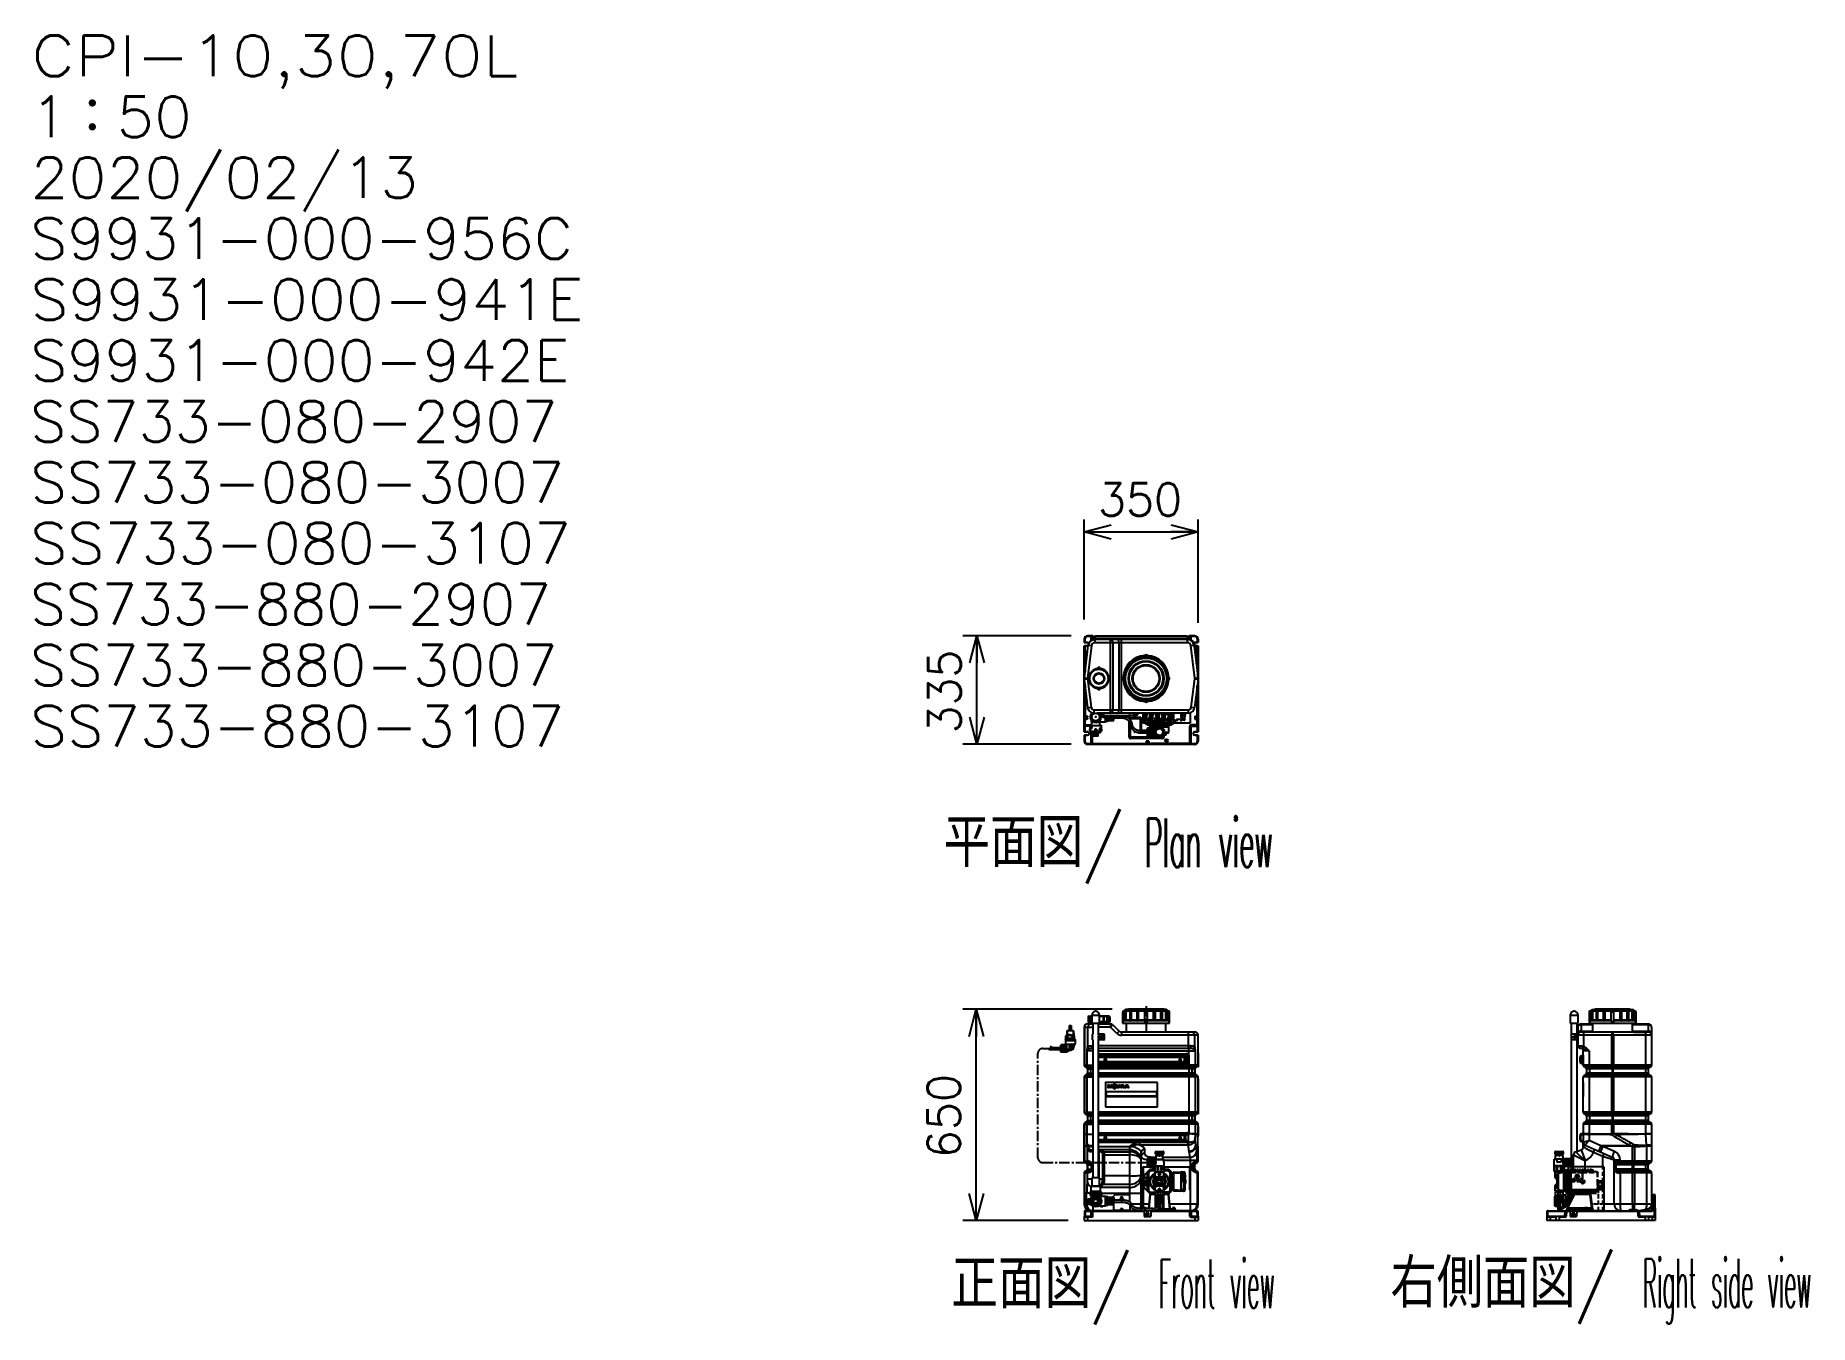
# Model space of a CAD drawing. Extents: x -9877 to -4419, y 2249 to 6216.
import ezdxf
from ezdxf.enums import TextEntityAlignment as Align

# ---------------------------------------------------------------- set-up
doc = ezdxf.new("R2010")
doc.units = 0
doc.linetypes.add('CENTER', pattern=[50.8, 31.75, -6.35, 6.35, -6.35])
doc.linetypes.add('DASHED', pattern=[19.05, 12.7, -6.35])
doc.layers.get('0').update_dxf_attribs({"linetype": 'CONTINUOUS'})
doc.layers.get('DEFPOINTS').update_dxf_attribs({"linetype": 'CONTINUOUS'})
doc.layers.add('LY_1', color=7, linetype='CONTINUOUS')
doc.styles.add('MX_DIMTXSTY_2', font='txt.shx', dxfattribs={"width": 1.05, "bigfont": 'extfont.shx'})
doc.styles.add('MX_NOTE_STANDARD', font='txt.shx', dxfattribs={"bigfont": 'extfont.shx'})
doc.dimstyles.new('MXDIMSTYLE', dxfattribs={"dimscale": 50, "dimtxt": 4, "dimasz": 2.5, "dimexe": 1.8, "dimexo": 1, "dimgap": 1, "dimtad": 1, "dimblk1": 'OPEN30', "dimblk2": 'OPEN30', "dimsah": 1, "dimcen": 2.5, "dimazin": 3, "dimtfac": 1, "dimtmove": 0, "dimatfit": 3})

msp = doc.modelspace()

# ---------------------------------------------------------------- texts
at = {"layer": 'LY_1', "color": 110, "linetype": 'CONTINUOUS', "style": 'MX_NOTE_STANDARD'}
for s, width, p in [('CPI-10,30,70L', 1.2, (-9889.610441, 6215.817523)), ('1：50', 1.081081, (-9892.087919, 6028.317523)), ('2020/02/13', 1.090909, (-9891.883168, 5840.817523)), ('S9931-000-956C', 1.063291, (-9892.458542, 5653.317523)), ('S9931-000-941E', 1.090909, (-9891.883168, 5465.817523)), ('S9931-000-942E', 1.063291, (-9892.458542, 5278.317523)), ('SS733-080-2907', 1.037037, (-9893.005503, 5090.817523)), ('SS733-080-3007', 1.05, (-9892.735441, 4903.317523)), ('SS733-080-3107', 1.063291, (-9892.458542, 4715.817523)), ('SS733-880-2907', 1.02439, (-9893.268978, 4528.317523)), ('SS733-880-3007', 1.037037, (-9893.005503, 4340.817523)), ('SS733-880-3107', 1.05, (-9892.735441, 4153.317523))]:
    msp.add_text(s, height=125, dxfattribs=dict(at, width=width)).set_placement(p, align=Align.TOP_LEFT)
for s, width, p in [('平面図/', 0.869565, (-6806.926145, 3731.595818)), ('Plan view', 0.403587, (-6266.926145, 3731.595818)), ('正面図/', 0.869565, (-6782.494731, 2374.231283)), ('Front view', 0.335821, (-6242.494737, 2374.231283)), ('右側面図/', 0.862069, (-5362.8526, 2376.220795)), ('Right side view', 0.327869, (-4672.852596, 2376.220795))]:
    msp.add_text(s, height=150, dxfattribs=dict(at, width=width)).set_placement(p, align=Align.MIDDLE_CENTER)

# ---------------------------------------------------------------- blocks, each defined once
blk = doc.blocks.new('_OPEN30')
at = {"color": 0, "linetype": 'BYBLOCK'}
for p, q in [((-1, 0.267949), (0, 0)), ((0, 0), (-1, -0.267949)), ((0, 0), (-1, 0))]:
    blk.add_line(p, q, dxfattribs=at)
blk = doc.blocks.new('*D3')
at = {"color": 110, "linetype": 'CONTINUOUS'}
for p, q in [((-6564.824032, 3219.136545), (-7024.3305, 3219.136545)), ((-6982.640377, 2569.136545), (-6982.640377, 3219.136545)), ((-6700.324032, 2569.136545), (-7024.3305, 2569.136545))]:
    blk.add_line(p, q, dxfattribs=at)
at = {"layer": 'DEFPOINTS', "color": 0, "linetype": 'CONTINUOUS'}
for p in [(-6982.640377, 3219.136545), (-6514.824032, 3219.136545), (-6650.324032, 2569.136545)]:
    blk.add_point(p, dxfattribs=at)
at = {"color": 110, "linetype": 'CONTINUOUS', "xscale": 83.100003, "yscale": 83.100003, "zscale": 83.100003}
for p, rotation in [((-6982.640377, 3219.136545), 90), ((-6982.640377, 2569.136545), 270)]:
    blk.add_blockref('_OPEN30', p, dxfattribs=dict(at, rotation=rotation))
at = {"color": 110, "linetype": 'CONTINUOUS', "style": 'MX_DIMTXSTY_2', "width": 1.008403}
blk.add_text('650', height=100, rotation=90, dxfattribs=at).set_placement((-7082.640377, 2760.943267), align=Align.MIDDLE_LEFT)
blk = doc.blocks.new('*D4')
at = {"color": 110, "linetype": 'CONTINUOUS'}
for p, q in [((-6690.324034, 4368.620295), (-7024.3305, 4368.620295)), ((-6980.622312, 4034.620295), (-6980.622312, 4368.620295)), ((-6690.324034, 4034.620295), (-7024.3305, 4034.620295))]:
    blk.add_line(p, q, dxfattribs=at)
at = {"layer": 'DEFPOINTS', "color": 0, "linetype": 'CONTINUOUS'}
for p in [(-6980.622312, 4368.620295), (-6640.324034, 4368.620295), (-6640.324034, 4034.620295)]:
    blk.add_point(p, dxfattribs=at)
at = {"color": 110, "linetype": 'CONTINUOUS', "xscale": 83.100003, "yscale": 83.100003, "zscale": 83.100003}
for p, rotation in [((-6980.622312, 4368.620295), 90), ((-6980.622312, 4034.620295), 270)]:
    blk.add_blockref('_OPEN30', p, dxfattribs=dict(at, rotation=rotation))
at = {"color": 110, "linetype": 'CONTINUOUS', "style": 'MX_NOTE_STANDARD'}
blk.add_text('335', height=100, rotation=90, dxfattribs=at).set_placement((-7080.622312, 4068.286962), align=Align.MIDDLE_LEFT)
blk = doc.blocks.new('*D5')
at = {"color": 110, "linetype": 'CONTINUOUS'}
for p, q in [((-6650.324021, 4418.620292), (-6650.324021, 4726.214634)), ((-6300.324021, 4408.620292), (-6300.324021, 4726.214634)), ((-6650.324021, 4688.109397), (-6300.324021, 4688.109397))]:
    blk.add_line(p, q, dxfattribs=at)
at = {"layer": 'DEFPOINTS', "color": 0, "linetype": 'CONTINUOUS'}
for p in [(-6300.324021, 4688.109397), (-6650.324021, 4368.620292), (-6300.324021, 4358.620292)]:
    blk.add_point(p, dxfattribs=at)
at = {"color": 110, "linetype": 'CONTINUOUS', "xscale": 83.100003, "yscale": 83.100003, "zscale": 83.100003, "rotation": 180}
blk.add_blockref('_OPEN30', (-6650.324021, 4688.109397), dxfattribs=at)
at = {"color": 110, "linetype": 'CONTINUOUS', "xscale": 83.100003, "yscale": 83.100003, "zscale": 83.100003}
blk.add_blockref('_OPEN30', (-6300.324021, 4688.109397), dxfattribs=at)
at = {"color": 110, "linetype": 'CONTINUOUS', "style": 'MX_DIMTXSTY_2', "width": 1.008403}
blk.add_text('350', height=100, dxfattribs=at).set_placement((-6608.517298, 4788.109397), align=Align.MIDDLE_LEFT)

# ---------------------------------------------------------------- dimensions: what is measured, and where the dimension line sits
at = {"layer": 'LY_1', "color": 110, "linetype": 'CONTINUOUS'}
dim = msp.add_linear_dim(base=(-6300.324021, 4688.109397), p1=(-6650.324021, 4368.620292), p2=(-6300.324021, 4358.620292), dimstyle='MXDIMSTYLE', override={"dimtxt": 2, "dimasz": 1.662, "dimexe": 0.762105, "dimdec": 3, "dimtzin": 8}, dxfattribs=at)
dim.commit()
dim.dimension.update_dxf_attribs({"geometry": '*D5', "text_midpoint": (-6475.324021, 4688.109397), "dimtype": 128})
dim = msp.add_linear_dim(base=(-6980.622312, 4368.620295), p1=(-6640.324034, 4034.620295), p2=(-6640.324034, 4368.620295), angle=90, text='335', dimstyle='MXDIMSTYLE', override={"dimtxt": 2, "dimasz": 1.662, "dimexe": 0.874164, "dimdec": 3, "dimlfac": 0.02}, dxfattribs=at)
dim.commit()
dim.dimension.update_dxf_attribs({"geometry": '*D4', "text_midpoint": (-6980.622312, 4201.620295), "dimtype": 128})
dim = msp.add_linear_dim(base=(-6982.640377, 3219.136545), p1=(-6650.324032, 2569.136545), p2=(-6514.824032, 3219.136545), angle=90, dimstyle='MXDIMSTYLE', override={"dimtxt": 2, "dimasz": 1.662, "dimexe": 0.833802, "dimdec": 3, "dimtzin": 8}, dxfattribs=at)
dim.commit()
dim.dimension.update_dxf_attribs({"geometry": '*D3', "text_midpoint": (-6982.640377, 2894.136545), "dimtype": 128})

# ---------------------------------------------------------------- linework, layer by layer
at = {"layer": 'LY_1', "color": 110, "linetype": 'CONTINUOUS'}
for p, q in [((-6624.324021, 4368.620295), (-6640.324021, 4368.620295)), ((-6640.324021, 4366.44544), (-6640.324021, 4368.620295)), ((-6640.324021, 4368.445136), (-6629.289415, 4368.445136)), ((-6629.289415, 4366.44544), (-6640.324021, 4366.44544)), ((-6629.289415, 4353.660423), (-6629.289415, 4368.445136)), ((-6626.30858, 4365.395699), (-6627.28972, 4366.376838)), ((-6627.28972, 4366.376838), (-6627.28972, 4354.855729)), ((-6625.290024, 4368.376534), (-6624.308885, 4367.395395)), ((-6624.324021, 4368.620295), (-6623.100034, 4367.396309)), ((-6616.310104, 4367.258191), (-6334.337938, 4367.258191)), ((-6616.310104, 4357.458748), (-6616.310104, 4367.258191)), ((-6334.546941, 4367.276255), (-6616.1011, 4367.276255)), ((-6334.337938, 4367.258191), (-6334.337938, 4357.458748)), ((-6326.324021, 4368.620295), (-6327.548008, 4367.396309)), ((-6326.339156, 4367.395395), (-6325.358017, 4368.376534)), ((-6310.324021, 4368.620295), (-6326.324021, 4368.620295)), ((-6323.358321, 4366.376838), (-6324.339461, 4365.395699)), ((-6323.358321, 4355.881465), (-6323.358321, 4366.376838)), ((-6321.358626, 4368.445136), (-6310.324021, 4368.445136)), ((-6321.358626, 4355.016349), (-6321.358626, 4368.445136)), ((-6310.324021, 4366.44544), (-6321.358626, 4366.44544)), ((-6310.324021, 4366.44544), (-6310.324021, 4368.620295)), ((-6650.324021, 4358.620295), (-6648.149165, 4358.620295)), ((-6650.324021, 4358.620295), (-6650.324021, 4347.620295)), ((-6650.324021, 4347.620295), (-6650.148861, 4347.795455)), ((-6640.324021, 4347.620295), (-6650.324021, 4347.620295)), ((-6650.324021, 4072.620295), (-6650.324021, 4337.620295)), ((-6650.324021, 4337.620295), (-6650.148861, 4337.445136)), ((-6650.324021, 4337.620295), (-6640.324021, 4337.620295)), ((-6650.174944, 4239.557682), (-6637.896488, 4339.557682)), ((-6650.148861, 4347.795455), (-6650.148861, 4358.620295)), ((-6650.148861, 4319.61999), (-6650.148861, 4337.445136)), ((-6640.344528, 4319.61999), (-6650.148861, 4319.61999)), ((-6649.83467, 4315.37501), (-6650.080259, 4315.620599)), ((-6649.83467, 4242.328993), (-6649.83467, 4315.37501)), ((-6649.83467, 4315.37501), (-6640.865746, 4315.37501)), ((-6648.149165, 4358.620295), (-6648.149165, 4347.829756)), ((-6648.149165, 4347.829756), (-6640.324021, 4347.829756)), ((-6648.149165, 4337.410835), (-6648.149165, 4319.61999)), ((-6640.324021, 4337.410835), (-6648.149165, 4337.410835)), ((-6648.080564, 4317.620294), (-6647.834974, 4317.374705)), ((-6640.59006, 4317.620294), (-6648.080564, 4317.620294)), ((-6647.834974, 4317.374705), (-6647.834974, 4258.615205)), ((-6647.834974, 4317.374705), (-6640.620215, 4317.374705)), ((-6640.324021, 4347.829756), (-6640.324021, 4347.620295)), ((-6640.324021, 4337.620295), (-6640.324021, 4337.410835)), ((-6627.971026, 4338.338989), (-6640.249482, 4238.338989)), ((-6637.896488, 4339.557682), (-6627.971026, 4338.338989)), ((-6627.04413, 4358.58569), (-6626.30858, 4359.32124)), ((-6627.04413, 4354.981589), (-6627.04413, 4358.58569)), ((-6626.30858, 4359.32124), (-6626.30858, 4365.395699)), ((-6625.044435, 4356.62059), (-6625.044435, 4355.855711)), ((-6624.308885, 4357.321544), (-6625.010134, 4356.620295)), ((-6625.010134, 4356.620295), (-6622.489662, 4356.620295)), ((-6332.602477, 4357.120295), (-6618.045565, 4357.120295)), ((-6618.045565, 4357.120295), (-6618.045565, 4347.120295)), ((-6332.602477, 4347.120295), (-6618.045565, 4347.120295)), ((-6334.337938, 4365.258496), (-6616.310104, 4365.258496)), ((-6616.310104, 4359.458443), (-6334.337938, 4359.458443)), ((-6334.337938, 4357.458748), (-6616.310104, 4357.458748)), ((-6569.466156, 4130.120295), (-6569.466156, 4357.120295)), ((-6568.496041, 4357.120295), (-6568.324021, 4357.292315)), ((-6567.824021, 4357.321261), (-6567.824021, 4357.120295)), ((-6562.824021, 4357.120295), (-6562.824021, 4357.321261)), ((-6562.395088, 4347.120295), (-6562.395088, 4140.120295)), ((-6562.324021, 4357.292315), (-6562.152001, 4357.120295)), ((-6543.252953, 4140.120295), (-6543.252953, 4347.120295)), ((-6536.181885, 4130.120295), (-6536.181885, 4357.120295)), ((-6388.496041, 4357.120295), (-6388.324021, 4357.292315)), ((-6387.824021, 4357.321261), (-6387.824021, 4357.120295)), ((-6382.824021, 4357.120295), (-6382.824021, 4357.321261)), ((-6382.324021, 4357.292315), (-6382.152001, 4357.120295)), ((-6332.602477, 4347.120295), (-6332.602477, 4357.120295)), ((-6332.457762, 4357.120295), (-6332.407994, 4357.120295)), ((-6330.426374, 4357.120295), (-6330.287862, 4357.120295)), ((-6325.637907, 4356.620295), (-6326.339156, 4357.321544)), ((-6325.843765, 4356.620295), (-6325.637907, 4356.620295)), ((-6325.603606, 4356.564003), (-6325.603606, 4356.62059)), ((-6324.339461, 4365.395699), (-6324.339461, 4359.32124)), ((-6324.339461, 4359.32124), (-6323.603911, 4358.58569)), ((-6323.603911, 4358.58569), (-6323.603911, 4355.970356)), ((-6322.677015, 4338.338989), (-6312.751554, 4339.557682)), ((-6310.398559, 4238.338989), (-6322.677015, 4338.338989)), ((-6312.751554, 4339.557682), (-6300.473098, 4239.557682)), ((-6312.742313, 4339.568127), (-6312.75125, 4339.560521)), ((-6311.044189, 4342.056045), (-6311.132046, 4341.910108)), ((-6310.958531, 4342.256146), (-6300.994689, 4304.756146)), ((-6310.324021, 4347.620295), (-6310.324021, 4347.829756)), ((-6310.324021, 4347.829756), (-6302.498876, 4347.829756)), ((-6300.324021, 4347.620295), (-6310.324021, 4347.620295)), ((-6309.726774, 4337.620295), (-6300.324021, 4337.620295)), ((-6302.498876, 4337.410835), (-6309.67112, 4337.410835)), ((-6304.944049, 4319.61999), (-6300.499181, 4319.61999)), ((-6302.567478, 4317.620294), (-6304.412725, 4317.620294)), ((-6304.347471, 4317.374705), (-6302.813067, 4317.374705)), ((-6300.813372, 4315.37501), (-6303.816147, 4315.37501)), ((-6302.813067, 4317.374705), (-6302.567478, 4317.620294)), ((-6302.813067, 4317.374705), (-6302.813067, 4311.599808)), ((-6302.498876, 4347.829756), (-6302.498876, 4358.620295)), ((-6300.324021, 4358.620295), (-6302.498876, 4358.620295)), ((-6302.498876, 4319.61999), (-6302.498876, 4337.410835)), ((-6300.567782, 4315.620599), (-6300.813372, 4315.37501)), ((-6300.813372, 4315.37501), (-6300.813372, 4304.017406)), ((-6300.499181, 4358.620295), (-6300.499181, 4347.795455)), ((-6300.324021, 4347.620295), (-6300.499181, 4347.795455)), ((-6300.324021, 4337.620295), (-6300.499181, 4337.445136)), ((-6300.499181, 4337.445136), (-6300.499181, 4319.61999)), ((-6300.324021, 4347.620295), (-6300.324021, 4358.620295)), ((-6300.324021, 4337.620295), (-6300.324021, 4072.620295)), ((-6619.457995, 4263.601058), (-6621.190046, 4262.601058)), ((-6620.931569, 4262.153362), (-6621.190046, 4262.601058)), ((-6619.457995, 4263.601058), (-6619.199518, 4263.153362)), ((-6608.824021, 4269.620295), (-6608.824021, 4267.922081)), ((-6602.824021, 4270.620295), (-6607.824021, 4270.620295)), ((-6607.260512, 4269.120295), (-6607.324021, 4269.120295)), ((-6607.324021, 4269.120295), (-6607.32401, 4266.552413)), ((-6603.324021, 4268.620295), (-6607.324021, 4268.620295)), ((-6607.324019, 4268.620288), (-6607.32401, 4266.552421)), ((-6603.324021, 4269.120295), (-6603.387529, 4269.120295)), ((-6603.324021, 4269.120295), (-6603.324021, 4266.552421)), ((-6601.824021, 4267.922081), (-6601.824021, 4269.620295)), ((-6591.448523, 4263.153362), (-6591.190046, 4263.601058)), ((-6589.457995, 4262.601058), (-6591.190046, 4263.601058)), ((-6589.457995, 4262.601058), (-6589.716472, 4262.153362)), ((-6461.324021, 4305.620295), (-6464.324021, 4305.620295)), ((-6464.324021, 4304.000786), (-6464.324021, 4305.620295)), ((-6461.324021, 4305.620295), (-6461.324021, 4304.112832)), ((-6459.324021, 4304.112832), (-6459.324021, 4305.620295)), ((-6459.324021, 4305.620295), (-6456.324021, 4305.620295)), ((-6456.324021, 4305.620295), (-6456.324021, 4304.000786)), ((-6302.112913, 4301.011267), (-6302.06548, 4304.037656)), ((-6300.615318, 4295.189726), (-6300.8206, 4292.632157)), ((-6300.813372, 4242.328993), (-6300.813372, 4292.722208)), ((-6300.613949, 4295.206783), (-6300.635997, 4294.927625)), ((-6300.388135, 4298.020152), (-6300.613949, 4295.206783)), ((-6650.174944, 4239.557682), (-6640.249482, 4238.338989)), ((-6650.174944, 4234.682909), (-6640.249482, 4235.901602)), ((-6639.492687, 4147.682909), (-6650.174944, 4234.682909)), ((-6649.83467, 4126.900186), (-6649.83467, 4231.911598)), ((-6647.834974, 4215.625386), (-6647.834974, 4126.934487)), ((-6640.249482, 4235.901602), (-6629.567225, 4148.901602)), ((-6638.824021, 4239.620295), (-6638.824021, 4234.620295)), ((-6636.125806, 4240.620295), (-6637.824021, 4240.620295)), ((-6637.824021, 4233.620295), (-6636.125806, 4233.620295)), ((-6637.324021, 4239.120295), (-6634.756146, 4239.120295)), ((-6637.324021, 4239.120295), (-6637.324021, 4239.056787)), ((-6637.324021, 4235.183804), (-6637.324021, 4235.120295)), ((-6637.324021, 4235.120295), (-6634.756138, 4235.120306)), ((-6636.824021, 4239.120295), (-6636.824021, 4235.120295)), ((-6636.824013, 4235.120297), (-6634.756146, 4235.120306)), ((-6630.804783, 4252.986321), (-6631.804783, 4251.25427)), ((-6631.357087, 4250.995793), (-6631.804783, 4251.25427)), ((-6631.804783, 4222.986321), (-6631.357087, 4223.244798)), ((-6631.804783, 4222.986321), (-6630.804783, 4221.25427)), ((-6630.804783, 4252.986321), (-6630.357087, 4252.727844)), ((-6630.357087, 4221.512747), (-6630.804783, 4221.25427)), ((-6621.190046, 4211.639533), (-6620.931569, 4212.087229)), ((-6621.190046, 4211.639533), (-6619.457995, 4210.639533)), ((-6619.199518, 4211.087229), (-6619.457995, 4210.639533)), ((-6608.824021, 4206.31851), (-6608.824021, 4204.620295)), ((-6607.824021, 4203.620295), (-6602.824021, 4203.620295)), ((-6607.324021, 4205.120295), (-6607.324021, 4207.68817)), ((-6607.324021, 4205.620295), (-6603.324021, 4205.620295)), ((-6607.324021, 4205.120295), (-6607.260512, 4205.120295)), ((-6603.387529, 4205.120295), (-6603.324021, 4205.120295)), ((-6603.324021, 4205.120295), (-6603.324031, 4207.688178)), ((-6603.324023, 4205.620303), (-6603.324031, 4207.68817)), ((-6601.824021, 4204.620295), (-6601.824021, 4206.31851)), ((-6591.190046, 4210.639533), (-6591.448523, 4211.087229)), ((-6591.190046, 4210.639533), (-6589.457995, 4211.639533)), ((-6589.716472, 4212.087229), (-6589.457995, 4211.639533)), ((-6580.290954, 4252.727844), (-6579.843258, 4252.986321)), ((-6579.843258, 4221.25427), (-6580.290954, 4221.512747)), ((-6578.843258, 4251.25427), (-6579.843258, 4252.986321)), ((-6579.843258, 4221.25427), (-6578.843258, 4222.986321)), ((-6578.843258, 4251.25427), (-6579.290954, 4250.995793)), ((-6579.290954, 4223.244798), (-6578.843258, 4222.986321)), ((-6573.324021, 4239.120295), (-6575.891903, 4239.120285)), ((-6573.824028, 4239.120294), (-6575.891895, 4239.120285)), ((-6573.324021, 4235.120295), (-6575.891895, 4235.120295)), ((-6572.824021, 4240.620295), (-6574.522235, 4240.620295)), ((-6574.522235, 4233.620295), (-6572.824021, 4233.620295)), ((-6573.824021, 4235.120295), (-6573.824021, 4239.120295)), ((-6573.324021, 4239.056787), (-6573.324021, 4239.120295)), ((-6573.324021, 4235.120295), (-6573.324021, 4235.183804)), ((-6571.824021, 4234.620295), (-6571.824021, 4239.620295)), ((-6528.824021, 4241.120295), (-6527.204511, 4241.120295)), ((-6528.824021, 4238.120295), (-6528.824021, 4241.120295)), ((-6527.316557, 4238.120295), (-6528.824021, 4238.120295)), ((-6528.824021, 4236.120295), (-6528.824021, 4233.120295)), ((-6528.824021, 4236.120295), (-6527.316557, 4236.120295)), ((-6527.204511, 4233.120295), (-6528.824021, 4233.120295)), ((-6393.44353, 4241.120295), (-6391.824021, 4241.120295)), ((-6391.824021, 4233.120295), (-6393.44353, 4233.120295)), ((-6391.824021, 4238.120295), (-6393.331484, 4238.120295)), ((-6393.331484, 4236.120295), (-6391.824021, 4236.120295)), ((-6391.824021, 4238.120295), (-6391.824021, 4241.120295)), ((-6391.824021, 4236.120295), (-6391.824021, 4233.120295)), ((-6321.080816, 4148.901602), (-6310.398559, 4235.901602)), ((-6300.473098, 4234.682909), (-6311.155354, 4147.682909)), ((-6310.398559, 4238.338989), (-6300.473098, 4239.557682)), ((-6310.398559, 4235.901602), (-6300.473098, 4234.682909)), ((-6302.813067, 4092.900187), (-6302.813067, 4215.625386)), ((-6300.813372, 4231.911598), (-6300.813372, 4126.900186)), ((-6639.492687, 4147.682909), (-6629.567225, 4148.901602)), ((-6464.324021, 4168.620295), (-6464.324021, 4170.239805)), ((-6461.324021, 4168.620295), (-6464.324021, 4168.620295)), ((-6461.324021, 4170.127759), (-6461.324021, 4168.620295)), ((-6459.324021, 4168.620295), (-6459.324021, 4170.127759)), ((-6459.324021, 4168.620295), (-6456.324021, 4168.620295)), ((-6456.324021, 4170.239805), (-6456.324021, 4168.620295)), ((-6321.080816, 4148.901602), (-6311.155354, 4147.682909)), ((-6649.83467, 4126.900186), (-6650.11456, 4126.620295)), ((-6650.11456, 4126.620295), (-6647.824021, 4126.620295)), ((-6650.11456, 4126.620295), (-6650.11456, 4106.620295)), ((-6647.824021, 4106.620295), (-6650.11456, 4106.620295)), ((-6650.11456, 4106.620295), (-6649.83467, 4106.340405)), ((-6650.080259, 4094.654293), (-6649.83467, 4094.899883)), ((-6649.83467, 4094.899883), (-6649.83467, 4106.340405)), ((-6649.83467, 4094.899883), (-6629.043826, 4094.899883)), ((-6647.509829, 4126.934487), (-6647.834974, 4126.934487)), ((-6647.834974, 4106.306104), (-6647.509829, 4106.306104)), ((-6647.834974, 4092.900187), (-6647.834974, 4106.306104)), ((-6647.824021, 4126.620295), (-6647.509829, 4126.934487)), ((-6647.824021, 4126.620295), (-6647.824021, 4106.620295)), ((-6647.824021, 4119.812301), (-6647.632015, 4119.620295)), ((-6647.632015, 4113.620295), (-6647.824021, 4113.42829)), ((-6647.509829, 4106.306104), (-6647.824021, 4106.620295)), ((-6647.509829, 4126.934487), (-6647.509829, 4106.306104)), ((-6640.359323, 4120.934993), (-6645.088718, 4120.934993)), ((-6645.088718, 4112.305598), (-6645.088718, 4120.934993)), ((-6644.874021, 4120.720295), (-6645.088718, 4120.934993)), ((-6645.088718, 4112.305598), (-6644.874021, 4112.520295)), ((-6640.359323, 4112.305598), (-6645.088718, 4112.305598)), ((-6645.084636, 4117.117939), (-6645.01828, 4117.079628)), ((-6645.01828, 4116.160963), (-6645.084636, 4116.122652)), ((-6644.966532, 4119.620295), (-6644.874021, 4119.712807)), ((-6644.874021, 4113.527784), (-6644.966532, 4113.620295)), ((-6644.874021, 4119.712807), (-6644.874021, 4120.720295)), ((-6640.574021, 4120.720295), (-6644.874021, 4120.720295)), ((-6644.874021, 4119.712807), (-6644.224021, 4119.712807)), ((-6644.874021, 4112.520295), (-6644.874021, 4113.527784)), ((-6644.224021, 4113.527784), (-6644.874021, 4113.527784)), ((-6640.574021, 4112.520295), (-6644.874021, 4112.520295)), ((-6644.224021, 4119.712807), (-6644.224021, 4113.527784)), ((-6641.224021, 4113.527784), (-6641.224021, 4119.712807)), ((-6641.224021, 4119.712807), (-6640.574021, 4119.712807)), ((-6640.574021, 4113.527784), (-6641.224021, 4113.527784)), ((-6640.359323, 4120.934993), (-6640.574021, 4120.720295)), ((-6640.574021, 4120.720295), (-6640.574021, 4119.712807)), ((-6640.574021, 4119.712807), (-6640.481509, 4119.620295)), ((-6640.481509, 4113.620295), (-6640.574021, 4113.527784)), ((-6640.574021, 4113.527784), (-6640.574021, 4112.520295)), ((-6640.574021, 4112.520295), (-6640.359323, 4112.305598)), ((-6640.429761, 4117.079628), (-6640.363405, 4117.117939)), ((-6640.363405, 4116.122652), (-6640.429761, 4116.160963)), ((-6640.359323, 4112.305598), (-6640.359323, 4120.934993)), ((-6639.324021, 4141.870295), (-6639.324021, 4146.569413)), ((-6637.860916, 4141.870295), (-6639.324021, 4141.870295)), ((-6629.324021, 4132.620184), (-6629.324021, 4128.463946)), ((-6629.324021, 4109.176645), (-6629.324021, 4103.820295)), ((-6629.324021, 4103.820295), (-6627.824021, 4102.320295)), ((-6629.324021, 4103.820295), (-6623.324021, 4103.820295)), ((-6629.043826, 4094.899883), (-6629.043826, 4092.900187)), ((-6627.824021, 4102.320295), (-6627.824021, 4092.820295)), ((-6619.416697, 4102.320295), (-6627.824021, 4102.320295)), ((-6625.324021, 4130.120295), (-6623.624021, 4130.120295)), ((-6625.324021, 4130.120295), (-6625.324021, 4125.453545)), ((-6624.624021, 4130.120295), (-6624.624021, 4126.40383)), ((-6623.624021, 4127.486898), (-6623.624021, 4130.120295)), ((-6331.006277, 4140.120295), (-6619.641764, 4140.120295)), ((-6619.641764, 4130.120295), (-6619.641764, 4140.120295)), ((-6619.362585, 4130.120295), (-6619.641764, 4130.120295)), ((-6616.291455, 4118.567175), (-6616.291455, 4119.073416)), ((-6616.107593, 4119.441596), (-6616.107593, 4118.198995)), ((-6616.079166, 4118.164738), (-6616.079166, 4119.475853)), ((-6615.779211, 4119.710689), (-6615.779211, 4117.929902)), ((-6614.86883, 4117.929902), (-6614.86883, 4119.710689)), ((-6614.568875, 4119.475853), (-6614.568875, 4118.164738)), ((-6614.540448, 4118.198995), (-6614.540448, 4119.441596)), ((-6614.356586, 4119.073416), (-6614.356586, 4118.567175)), ((-6331.006277, 4130.120295), (-6611.285456, 4130.120295)), ((-6602.824021, 4102.320295), (-6611.231344, 4102.320295)), ((-6607.324021, 4103.820295), (-6585.324021, 4103.820295)), ((-6605.624021, 4130.120295), (-6605.624021, 4125.884996)), ((-6588.324021, 4129.120295), (-6604.624021, 4129.120295)), ((-6604.624021, 4124.252606), (-6604.624021, 4129.120295)), ((-6603.924021, 4122.567294), (-6603.924021, 4129.120295)), ((-6602.824021, 4102.320295), (-6601.324021, 4103.820295)), ((-6602.824021, 4092.820295), (-6602.824021, 4102.320295)), ((-6600.324021, 4129.120295), (-6600.324021, 4128.120295)), ((-6590.324021, 4128.120295), (-6600.324021, 4128.120295)), ((-6600.074021, 4126.820295), (-6600.074021, 4124.683099)), ((-6590.574021, 4126.820295), (-6600.074021, 4126.820295)), ((-6590.574021, 4124.683099), (-6600.074021, 4124.683099)), ((-6599.924021, 4128.120295), (-6599.924021, 4126.820295)), ((-6597.774021, 4123.504687), (-6597.774021, 4123.5132)), ((-6595.684021, 4123.136512), (-6595.684021, 4123.513229)), ((-6594.964021, 4123.513229), (-6594.964021, 4123.136512)), ((-6594.324021, 4122.120295), (-6594.324021, 4123.19121)), ((-6592.874021, 4123.5132), (-6592.874021, 4123.504687)), ((-6590.724021, 4126.820295), (-6590.724021, 4128.120295)), ((-6590.574021, 4124.683099), (-6590.574021, 4126.820295)), ((-6590.324021, 4129.120295), (-6590.324021, 4130.120295)), ((-6590.324021, 4128.120295), (-6590.324021, 4129.120295)), ((-6589.379585, 4123.700094), (-6589.324021, 4121.120295)), ((-6589.379585, 4123.700094), (-6510.324021, 4123.700094)), ((-6589.324021, 4121.120295), (-6589.324021, 4117.120295)), ((-6510.324021, 4117.120295), (-6589.324021, 4117.120295)), ((-6588.324021, 4130.120295), (-6588.324021, 4129.120295)), ((-6585.324021, 4103.820295), (-6585.324021, 4117.120295)), ((-6584.824021, 4117.120295), (-6584.824021, 4104.320295)), ((-6584.824021, 4106.620295), (-6584.6956, 4106.620295)), ((-6584.60568, 4111.771826), (-6584.60568, 4117.120295)), ((-6582.447506, 4111.771826), (-6584.60568, 4111.771826)), ((-6584.323944, 4106.120295), (-6578.124097, 4106.120295)), ((-6584.195676, 4106.189261), (-6584.195676, 4106.120295)), ((-6584.195676, 4106.189261), (-6582.554973, 4106.189261)), ((-6584.105756, 4111.518431), (-6584.105756, 4117.120295)), ((-6582.646754, 4111.518431), (-6584.105756, 4111.518431)), ((-6582.647476, 4111.771826), (-6582.647476, 4117.120295)), ((-6582.447506, 4117.120295), (-6582.447506, 4111.771826)), ((-6582.35235, 4106.320295), (-6580.095692, 4106.320295)), ((-6580.207499, 4112.99351), (-6582.240542, 4112.99351)), ((-6582.240542, 4106.320295), (-6582.240542, 4112.99351)), ((-6582.040572, 4113.191148), (-6582.040572, 4106.120295)), ((-6582.040572, 4113.191148), (-6580.407469, 4113.191148)), ((-6580.407469, 4113.191148), (-6580.407469, 4106.120295)), ((-6580.207499, 4112.99351), (-6580.207499, 4106.320295)), ((-6580.000535, 4111.771826), (-6580.000535, 4117.120295)), ((-6580.000535, 4111.771826), (-6577.842361, 4111.771826)), ((-6579.893068, 4106.189261), (-6578.252365, 4106.189261)), ((-6578.342285, 4111.518431), (-6579.801288, 4111.518431)), ((-6579.800565, 4117.120295), (-6579.800565, 4111.771826)), ((-6578.342285, 4117.120295), (-6578.342285, 4111.518431)), ((-6578.252365, 4106.120295), (-6578.252365, 4106.189261)), ((-6577.842361, 4117.120295), (-6577.842361, 4111.771826)), ((-6577.799795, 4114.693877), (-6559.924021, 4114.693877)), ((-6577.796599, 4114.574358), (-6559.924021, 4114.574358)), ((-6577.788945, 4114.540387), (-6559.924021, 4114.540387)), ((-6577.77882, 4112.612545), (-6559.924021, 4112.612545)), ((-6577.778018, 4112.894277), (-6559.924021, 4112.894277)), ((-6577.776592, 4112.951945), (-6559.924021, 4112.951945)), ((-6577.775715, 4113.227595), (-6559.924021, 4113.227595)), ((-6577.752441, 4106.620295), (-6577.624021, 4106.620295)), ((-6577.737614, 4110.251857), (-6559.924021, 4110.251857)), ((-6577.735548, 4110.213101), (-6559.924021, 4110.213101)), ((-6577.703963, 4109.67178), (-6559.924021, 4109.67178)), ((-6577.703056, 4109.316268), (-6559.924021, 4109.316268)), ((-6577.702317, 4109.407951), (-6559.924021, 4109.407951)), ((-6577.701284, 4109.0502), (-6559.924021, 4109.0502)), ((-6577.644996, 4108.186128), (-6559.924021, 4108.186128)), ((-6577.644614, 4108.184931), (-6559.924021, 4108.184931)), ((-6577.624021, 4106.620295), (-6577.624021, 4108.184931)), ((-6559.924022, 4116.120295), (-6535.575742, 4116.120295)), ((-6559.924021, 4108.184931), (-6559.924021, 4117.120296)), ((-6535.575742, 4117.120295), (-6535.575742, 4116.120295)), ((-6510.48203, 4113.747821), (-6512.481725, 4113.747821)), ((-6512.481725, 4056.411677), (-6512.481725, 4104.887226)), ((-6510.48203, 4113.747821), (-6510.48203, 4111.85727)), ((-6510.323716, 4113.589506), (-6510.48203, 4113.747821)), ((-6510.48203, 4101.435228), (-6510.48203, 4056.411677)), ((-6510.324021, 4117.120295), (-6510.324021, 4130.120295)), ((-6510.323716, 4111.694319), (-6510.323716, 4113.589506)), ((-6510.323716, 4113.589506), (-6476.78972, 4113.589506)), ((-6510.323716, 4056.569991), (-6510.323716, 4101.062959)), ((-6508.482335, 4115.747516), (-6508.482335, 4117.168783)), ((-6478.631101, 4115.747516), (-6508.482335, 4115.747516)), ((-6508.482335, 4115.747516), (-6508.324021, 4115.589202)), ((-6508.324021, 4115.589202), (-6478.789415, 4115.589202)), ((-6508.324021, 4115.589202), (-6508.324021, 4109.373395)), ((-6508.324021, 4054.570295), (-6508.324021, 4093.269405)), ((-6505.788728, 4094.597995), (-6505.73916, 4094.214406)), ((-6503.729243, 4117.747211), (-6478.631101, 4117.747211)), ((-6478.789415, 4115.589202), (-6478.631101, 4115.747516)), ((-6478.789415, 4115.589202), (-6478.789415, 4078.088897)), ((-6478.631101, 4115.747516), (-6478.631101, 4117.747211)), ((-6476.631406, 4113.747821), (-6476.78972, 4113.589506)), ((-6476.78972, 4113.589506), (-6476.78972, 4078.088897)), ((-6476.631406, 4113.747821), (-6474.63171, 4113.747821)), ((-6476.631406, 4078.247211), (-6476.631406, 4113.747821)), ((-6474.63171, 4076.247516), (-6474.63171, 4113.747821)), ((-6469.824021, 4130.120295), (-6469.824021, 4100.620295)), ((-6469.824021, 4130.120295), (-6469.824021, 4100.620295)), ((-6469.324021, 4100.620295), (-6469.824021, 4100.620295)), ((-6469.824021, 4100.620295), (-6431.316771, 4100.620295)), ((-6464.716325, 4100.620295), (-6455.020173, 4095.022219)), ((-6455.358542, 4098.681678), (-6458.716325, 4100.620295)), ((-6456.824021, 4096.220295), (-6456.824021, 4097.120295)), ((-6456.824021, 4097.120295), (-6431.316771, 4097.120295)), ((-6456.824021, 4096.220295), (-6431.316771, 4096.220295)), ((-6452.324021, 4093.620295), (-6456.824021, 4096.220295)), ((-6456.238234, 4096.220295), (-6456.238234, 4097.120295)), ((-6451.738234, 4093.620295), (-6456.238234, 4096.220295)), ((-6431.316771, 4098.120295), (-6455.824021, 4098.120295)), ((-6455.421499, 4100.620295), (-6455.421499, 4099.554043)), ((-6455.421499, 4099.554043), (-6453.324021, 4099.554043)), ((-6455.358542, 4098.681678), (-6453.324021, 4098.978203)), ((-6455.358542, 4098.681678), (-6455.0246, 4098.121938)), ((-6455.020173, 4095.022219), (-6454.952699, 4095.139088)), ((-6453.324021, 4098.120295), (-6453.324021, 4100.620295)), ((-6447.409807, 4093.620295), (-6451.738234, 4093.620295)), ((-6448.909807, 4096.220295), (-6448.909807, 4097.120295)), ((-6447.409807, 4093.620295), (-6448.909807, 4096.220295)), ((-6447.495593, 4098.120295), (-6447.495593, 4096.220295)), ((-6445.995593, 4093.620295), (-6447.495593, 4096.220295)), ((-6431.316771, 4093.620295), (-6445.995593, 4093.620295)), ((-6444.824021, 4098.120295), (-6444.824021, 4100.620295)), ((-6440.324021, 4091.120295), (-6440.324021, 4093.620295)), ((-6436.324021, 4091.120295), (-6436.324021, 4093.620295)), ((-6431.316771, 4089.620295), (-6431.316771, 4109.120357)), ((-6431.263163, 4089.620295), (-6431.263163, 4109.170524)), ((-6431.258831, 4089.620295), (-6431.258831, 4109.120841)), ((-6431.19893, 4109.170524), (-6431.19893, 4089.620295)), ((-6431.143233, 4089.620295), (-6431.143233, 4109.121803)), ((-6431.076844, 4109.170524), (-6431.076844, 4089.620295)), ((-6430.97054, 4089.620295), (-6430.97054, 4109.123243)), ((-6430.897499, 4109.170524), (-6430.897499, 4089.620295)), ((-6430.871562, 4109.57244), (-6430.850185, 4109.593934)), ((-6430.849372, 4109.57244), (-6430.849372, 4109.559907)), ((-6429.829793, 4109.620295), (-6430.824021, 4109.620295)), ((-6430.771031, 4109.57244), (-6430.771031, 4109.546051)), ((-6430.741593, 4089.620295), (-6430.741593, 4109.125155)), ((-6430.741588, 4109.125155), (-6430.7366, 4109.139419)), ((-6430.736699, 4109.120295), (-6430.741588, 4109.125155)), ((-6430.7366, 4109.139419), (-6430.715486, 4109.170524)), ((-6430.66177, 4109.170524), (-6430.66177, 4089.620295)), ((-6430.615224, 4109.591504), (-6430.636921, 4109.57244)), ((-6430.636921, 4109.57244), (-6430.636921, 4109.530574)), ((-6430.452818, 4109.143094), (-6430.452818, 4089.620295)), ((-6430.418123, 4109.597198), (-6430.447697, 4109.57244)), ((-6430.447697, 4109.57244), (-6430.447697, 4109.512707)), ((-6430.400813, 4109.609777), (-6430.418123, 4109.597198)), ((-6430.37853, 4109.620295), (-6430.400813, 4109.609777)), ((-6430.316101, 4089.620295), (-6430.316101, 4109.218263)), ((-6430.204278, 4109.57244), (-6430.204278, 4109.491969)), ((-6430.146042, 4109.57244), (-6430.124459, 4109.61421)), ((-6430.130486, 4109.620295), (-6430.144807, 4109.615774)), ((-6430.124459, 4109.61421), (-6430.130486, 4109.620295)), ((-6429.947093, 4109.407615), (-6429.947093, 4089.620295)), ((-6429.907853, 4109.57244), (-6429.907853, 4109.467295)), ((-6429.838597, 4109.57244), (-6429.821148, 4109.611578)), ((-6429.821148, 4109.611578), (-6429.829793, 4109.620295)), ((-6429.526103, 4089.620295), (-6429.526103, 4109.598548)), ((-6429.474609, 4109.620295), (-6429.474609, 4089.620295)), ((-6409.173432, 4109.620295), (-6429.474609, 4109.620295)), ((-6424.509281, 4089.620295), (-6424.509281, 4109.525193)), ((-6424.462649, 4109.57244), (-6424.462649, 4089.620295)), ((-6424.30961, 4109.57244), (-6424.30961, 4089.620295)), ((-6424.292671, 4109.424704), (-6424.292671, 4089.620295)), ((-6424.003383, 4089.620295), (-6424.003383, 4109.279465)), ((-6423.728742, 4109.57244), (-6423.728742, 4089.620295)), ((-6423.570869, 4109.57244), (-6423.570869, 4089.620295)), ((-6423.492648, 4109.170524), (-6423.492648, 4089.620295)), ((-6423.329302, 4109.170524), (-6423.329302, 4089.620295)), ((-6422.973376, 4109.57244), (-6422.973376, 4089.620295)), ((-6422.811438, 4109.57244), (-6422.811438, 4089.620295)), ((-6422.701285, 4109.170524), (-6422.701285, 4089.620295)), ((-6422.534189, 4109.170524), (-6422.534189, 4089.620295)), ((-6422.200231, 4109.57244), (-6422.200231, 4089.620295)), ((-6422.035017, 4109.57244), (-6422.035017, 4089.620295)), ((-6421.893468, 4109.170524), (-6421.893468, 4089.620295)), ((-6421.723437, 4109.170524), (-6421.723437, 4089.620295)), ((-6421.413073, 4109.57244), (-6421.413073, 4089.620295)), ((-6421.245388, 4109.57244), (-6421.245388, 4089.620295)), ((-6421.073132, 4109.170524), (-6421.073132, 4089.620295)), ((-6420.900994, 4109.170524), (-6420.900994, 4089.620295)), ((-6420.615737, 4109.57244), (-6420.615737, 4089.620295)), ((-6420.446398, 4109.57244), (-6420.446398, 4089.620295)), ((-6420.244275, 4109.170524), (-6420.244275, 4089.620295)), ((-6420.070869, 4109.170524), (-6420.070869, 4089.620295)), ((-6419.812108, 4109.57244), (-6419.812108, 4089.620295)), ((-6419.64194, 4109.57244), (-6419.64194, 4089.620295)), ((-6419.410935, 4109.170524), (-6419.410935, 4089.620295)), ((-6419.237106, 4109.170524), (-6419.237106, 4089.620295)), ((-6419.006101, 4109.57244), (-6419.006101, 4089.620295)), ((-6418.835933, 4109.57244), (-6418.835933, 4089.620295)), ((-6418.577172, 4109.170524), (-6418.577172, 4089.620295)), ((-6418.403766, 4109.170524), (-6418.403766, 4089.620295)), ((-6418.201643, 4109.57244), (-6418.201643, 4089.620295)), ((-6418.032304, 4109.57244), (-6418.032304, 4089.620295)), ((-6417.747047, 4109.170524), (-6417.747047, 4089.620295)), ((-6417.574909, 4109.170524), (-6417.574909, 4089.620295)), ((-6417.402653, 4109.57244), (-6417.402653, 4089.620295)), ((-6417.234969, 4109.57244), (-6417.234969, 4089.620295)), ((-6416.924605, 4109.170524), (-6416.924605, 4089.620295)), ((-6416.754574, 4109.170524), (-6416.754574, 4089.620295)), ((-6416.613024, 4109.57244), (-6416.613024, 4089.620295)), ((-6416.447811, 4109.57244), (-6416.447811, 4089.620295)), ((-6416.113852, 4109.170524), (-6416.113852, 4089.620295)), ((-6415.946757, 4109.170524), (-6415.946757, 4089.620295)), ((-6415.836603, 4109.57244), (-6415.836603, 4089.620295)), ((-6415.674665, 4109.57244), (-6415.674665, 4089.620295)), ((-6415.318739, 4109.170524), (-6415.318739, 4089.620295)), ((-6415.155393, 4109.170524), (-6415.155393, 4089.620295)), ((-6415.077172, 4109.57244), (-6415.077172, 4089.620295)), ((-6414.919299, 4109.57244), (-6414.919299, 4089.620295)), ((-6414.644658, 4109.279465), (-6414.644658, 4089.620295)), ((-6414.35537, 4089.620295), (-6414.35537, 4109.424704)), ((-6414.338431, 4109.57244), (-6414.338431, 4089.620295)), ((-6414.185392, 4109.57244), (-6414.185392, 4089.620295)), ((-6414.13876, 4109.525193), (-6414.13876, 4089.620295)), ((-6409.173432, 4089.620295), (-6409.173432, 4109.620295)), ((-6409.121938, 4109.598548), (-6409.121938, 4089.620295)), ((-6408.818248, 4109.620295), (-6408.826893, 4109.611578)), ((-6408.826893, 4109.611578), (-6408.809444, 4109.57244)), ((-6408.805226, 4109.617095), (-6408.818248, 4109.620295)), ((-6407.824021, 4109.620295), (-6408.818248, 4109.620295)), ((-6408.740189, 4109.57244), (-6408.740189, 4109.467313)), ((-6408.700948, 4089.620295), (-6408.700948, 4109.407615)), ((-6408.517555, 4109.620295), (-6408.523583, 4109.61421)), ((-6408.523583, 4109.61421), (-6408.520151, 4109.602023)), ((-6408.520151, 4109.602023), (-6408.501999, 4109.57244)), ((-6408.506656, 4109.617354), (-6408.517555, 4109.620295)), ((-6408.443763, 4109.57244), (-6408.443763, 4109.49191)), ((-6408.33194, 4109.218263), (-6408.33194, 4089.620295)), ((-6408.200345, 4109.57244), (-6408.200345, 4109.512663)), ((-6408.195223, 4089.620295), (-6408.195223, 4109.143094)), ((-6408.01112, 4109.57244), (-6408.01112, 4109.53046)), ((-6407.986271, 4109.170524), (-6407.986271, 4089.620295)), ((-6407.932555, 4109.170524), (-6407.908225, 4109.132575)), ((-6407.906453, 4109.125155), (-6407.911342, 4109.120295)), ((-6407.908225, 4109.132575), (-6407.906453, 4109.125155)), ((-6407.906448, 4109.125155), (-6407.906448, 4089.620295)), ((-6407.87701, 4109.57244), (-6407.893276, 4109.58737)), ((-6407.87701, 4109.57244), (-6407.87701, 4109.546032)), ((-6407.798669, 4109.57244), (-6407.798669, 4109.559898)), ((-6407.79488, 4109.590939), (-6407.776479, 4109.57244)), ((-6407.750542, 4109.170524), (-6407.750542, 4089.620295)), ((-6407.708489, 4109.170524), (-6407.680825, 4109.132575)), ((-6407.680825, 4109.132575), (-6407.677502, 4109.123243)), ((-6407.677502, 4109.123243), (-6407.680472, 4109.120295)), ((-6407.677501, 4109.123243), (-6407.677501, 4089.620295)), ((-6407.571197, 4109.170524), (-6407.571197, 4089.620295)), ((-6407.541012, 4109.170524), (-6407.51015, 4109.132575)), ((-6407.51015, 4109.132575), (-6407.504809, 4109.121803)), ((-6407.504809, 4109.121803), (-6407.506328, 4109.120295)), ((-6407.504808, 4109.121803), (-6407.504808, 4089.620295)), ((-6407.449111, 4109.170524), (-6407.449111, 4089.620295)), ((-6407.38921, 4109.120841), (-6407.38921, 4089.620295)), ((-6407.384878, 4089.620295), (-6407.384878, 4109.170524)), ((-6407.365284, 4109.151506), (-6407.384878, 4109.170524)), ((-6407.33127, 4109.120357), (-6407.33127, 4089.620295)), ((-6407.33127, 4100.620295), (-6324.824021, 4100.620295)), ((-6382.824021, 4098.120295), (-6407.33127, 4098.120295)), ((-6407.33127, 4097.120295), (-6381.824021, 4097.120295)), ((-6407.33127, 4096.220295), (-6381.824021, 4096.220295)), ((-6392.652448, 4093.620295), (-6407.33127, 4093.620295)), ((-6402.324021, 4091.120295), (-6402.324021, 4093.620295)), ((-6398.324021, 4091.120295), (-6398.324021, 4093.620295)), ((-6393.824021, 4098.120295), (-6393.824021, 4100.620295)), ((-6392.652448, 4093.620295), (-6391.152448, 4096.220295)), ((-6391.238234, 4093.620295), (-6389.738234, 4096.220295)), ((-6386.909807, 4093.620295), (-6391.238234, 4093.620295)), ((-6391.152448, 4096.220295), (-6391.152448, 4098.120295)), ((-6389.738234, 4096.220295), (-6389.738234, 4097.120295)), ((-6386.909807, 4093.620295), (-6382.409807, 4096.220295)), ((-6386.324021, 4093.620295), (-6381.824021, 4096.220295)), ((-6385.324021, 4098.120295), (-6385.324021, 4100.620295)), ((-6383.226542, 4099.554043), (-6385.324021, 4099.554043)), ((-6385.324021, 4098.978203), (-6383.289499, 4098.681678)), ((-6383.695342, 4095.139088), (-6383.627868, 4095.022219)), ((-6383.627868, 4095.022219), (-6373.931716, 4100.620295)), ((-6383.623514, 4098.121636), (-6383.289499, 4098.681678)), ((-6379.931716, 4100.620295), (-6383.289499, 4098.681678)), ((-6383.226542, 4099.554043), (-6383.226542, 4100.620295)), ((-6382.409807, 4096.220295), (-6382.409807, 4097.120295)), ((-6381.824021, 4096.220295), (-6381.824021, 4097.120295)), ((-6331.006277, 4140.120295), (-6331.006277, 4130.120295)), ((-6324.824021, 4100.620295), (-6325.324021, 4100.620295)), ((-6324.824021, 4131.099788), (-6324.824021, 4100.620295)), ((-6324.824021, 4131.099788), (-6324.824021, 4100.620295)), ((-6300.813372, 4094.899883), (-6321.604216, 4094.899883)), ((-6321.604216, 4092.900187), (-6321.604216, 4094.899883)), ((-6309.788718, 4120.934993), (-6309.788718, 4112.305598)), ((-6309.788718, 4120.934993), (-6305.059323, 4120.934993)), ((-6309.574021, 4120.720295), (-6309.788718, 4120.934993)), ((-6309.788718, 4112.305598), (-6309.574021, 4112.520295)), ((-6309.788718, 4112.305598), (-6305.059323, 4112.305598)), ((-6309.666532, 4119.620295), (-6309.574021, 4119.712807)), ((-6309.574021, 4113.527784), (-6309.666532, 4113.620295)), ((-6309.574021, 4120.720295), (-6305.274021, 4120.720295)), ((-6309.574021, 4119.712807), (-6309.574021, 4120.720295)), ((-6309.574021, 4119.712807), (-6308.924021, 4119.712807)), ((-6309.574021, 4112.520295), (-6309.574021, 4113.527784)), ((-6308.924021, 4113.527784), (-6309.574021, 4113.527784)), ((-6309.574021, 4112.520295), (-6305.274021, 4112.520295)), ((-6308.924021, 4119.712807), (-6308.924021, 4113.527784)), ((-6305.924021, 4113.527784), (-6305.924021, 4119.712807)), ((-6305.924021, 4119.712807), (-6305.274021, 4119.712807)), ((-6305.274021, 4113.527784), (-6305.924021, 4113.527784)), ((-6305.059323, 4120.934993), (-6305.274021, 4120.720295)), ((-6305.274021, 4120.720295), (-6305.274021, 4119.712807)), ((-6305.274021, 4119.712807), (-6305.181509, 4119.620295)), ((-6305.181509, 4113.620295), (-6305.274021, 4113.527784)), ((-6305.274021, 4113.527784), (-6305.274021, 4112.520295)), ((-6305.274021, 4112.520295), (-6305.059323, 4112.305598)), ((-6305.059323, 4112.305598), (-6305.059323, 4120.934993)), ((-6302.638078, 4126.934353), (-6302.638078, 4106.306238)), ((-6302.638078, 4126.934353), (-6302.324021, 4126.620295)), ((-6302.324021, 4106.620295), (-6302.638078, 4106.306238)), ((-6302.516026, 4119.620295), (-6302.324021, 4119.812301)), ((-6302.324021, 4113.42829), (-6302.516026, 4113.620295)), ((-6302.324021, 4126.620295), (-6300.533481, 4126.620295)), ((-6302.324021, 4106.620295), (-6302.324021, 4126.620295)), ((-6300.533481, 4106.620295), (-6302.324021, 4106.620295)), ((-6300.533481, 4126.620295), (-6300.813372, 4126.900186)), ((-6300.813372, 4106.340405), (-6300.533481, 4106.620295)), ((-6300.813372, 4106.340405), (-6300.813372, 4094.899883)), ((-6300.813372, 4094.899883), (-6300.567782, 4094.654293)), ((-6300.533481, 4106.620295), (-6300.533481, 4126.620295)), ((-6650.324021, 4072.620295), (-6650.148861, 4072.795455)), ((-6640.324021, 4072.620295), (-6650.324021, 4072.620295)), ((-6650.324021, 4062.620295), (-6640.324021, 4062.620295)), ((-6650.324021, 4062.620295), (-6650.148861, 4062.445136)), ((-6650.324021, 4062.620295), (-6650.324021, 4044.620295)), ((-6650.324021, 4044.620295), (-6648.149165, 4044.620295)), ((-6650.148861, 4072.795455), (-6650.148861, 4090.654902)), ((-6633.424021, 4090.654902), (-6650.148861, 4090.654902)), ((-6650.148861, 4044.620295), (-6650.148861, 4062.445136)), ((-6648.149165, 4090.654902), (-6648.149165, 4072.829756)), ((-6648.149165, 4072.829756), (-6640.324021, 4072.829756)), ((-6640.324021, 4062.410835), (-6648.149165, 4062.410835)), ((-6648.149165, 4062.410835), (-6648.149165, 4044.620295)), ((-6647.834974, 4092.900187), (-6648.080564, 4092.654598)), ((-6648.080564, 4092.654598), (-6629.289415, 4092.654598)), ((-6629.043826, 4092.900187), (-6647.834974, 4092.900187)), ((-6640.324021, 4072.620295), (-6640.324021, 4072.829756)), ((-6640.324021, 4062.620295), (-6640.324021, 4062.410835)), ((-6633.250537, 4080.820295), (-6633.475537, 4080.820295)), ((-6633.475537, 4076.820295), (-6633.250537, 4076.820295)), ((-6633.450537, 4076.820295), (-6633.450537, 4080.819535)), ((-6633.424021, 4091.820295), (-6633.424021, 4085.520335)), ((-6597.224021, 4091.820295), (-6633.424021, 4091.820295)), ((-6633.250537, 4076.320295), (-6633.424021, 4076.320295)), ((-6633.424021, 4076.320295), (-6633.424021, 4074.820295)), ((-6633.424021, 4074.820295), (-6632.924021, 4074.320295)), ((-6633.424021, 4074.820295), (-6597.224021, 4074.820295)), ((-6633.250537, 4081.320295), (-6633.388301, 4081.320295)), ((-6633.250537, 4081.320295), (-6633.250537, 4076.320295)), ((-6632.924021, 4092.320295), (-6597.724021, 4092.320295)), ((-6597.724021, 4074.320295), (-6632.924021, 4074.320295)), ((-6630.624021, 4086.090122), (-6630.624021, 4082.89875)), ((-6630.624021, 4074.320295), (-6630.624021, 4070.320295)), ((-6600.024021, 4070.320295), (-6630.624021, 4070.320295)), ((-6630.624021, 4070.320295), (-6630.124021, 4069.820295)), ((-6616.480969, 4069.820295), (-6630.124021, 4069.820295)), ((-6629.308651, 4086.95324), (-6629.308651, 4083.298444)), ((-6629.289415, 4092.654598), (-6629.043826, 4092.900187)), ((-6629.289415, 4092.654598), (-6629.289415, 4092.320295)), ((-6629.289415, 4036.863753), (-6629.289415, 4069.820295)), ((-6628.569086, 4087.273717), (-6628.483924, 4087.306569)), ((-6628.458394, 4087.558461), (-6628.098676, 4087.61151)), ((-6628.458394, 4087.558461), (-6628.458394, 4087.369175)), ((-6628.330751, 4083.563823), (-6628.330751, 4084.216684)), ((-6627.824021, 4092.820295), (-6602.824021, 4092.820295)), ((-6627.28972, 4069.820295), (-6627.28972, 4036.863753)), ((-6627.150382, 4074.320295), (-6627.150382, 4070.320295)), ((-6627.04413, 4037.109342), (-6627.04413, 4069.820295)), ((-6625.700813, 4074.320295), (-6625.700813, 4070.320295)), ((-6625.393665, 4070.320295), (-6625.393665, 4074.320295)), ((-6625.044435, 4035.109647), (-6625.044435, 4069.820295)), ((-6623.324021, 4069.820295), (-6623.324021, 4060.320295)), ((-6607.324021, 4060.320295), (-6623.324021, 4060.320295)), ((-6623.324021, 4060.320295), (-6622.824021, 4059.820295)), ((-6607.824021, 4059.820295), (-6622.824021, 4059.820295)), ((-6617.824021, 4081.320295), (-6617.824021, 4076.320295)), ((-6612.824021, 4081.320295), (-6617.824021, 4081.320295)), ((-6612.824021, 4076.320295), (-6617.824021, 4076.320295)), ((-6616.824021, 4060.320295), (-6616.824021, 4069.820295)), ((-6616.324021, 4059.820295), (-6616.824021, 4060.320295)), ((-6616.324021, 4076.820295), (-6616.324021, 4077.020295)), ((-6616.324021, 4077.020295), (-6615.324021, 4077.020295)), ((-6615.324021, 4076.820295), (-6616.324021, 4076.820295)), ((-6615.324021, 4080.820295), (-6614.324021, 4080.820295)), ((-6614.324021, 4080.620295), (-6615.324021, 4080.620295)), ((-6614.324021, 4080.820295), (-6614.324021, 4080.620295)), ((-6614.324021, 4059.820295), (-6613.824021, 4060.320295)), ((-6600.524021, 4069.820295), (-6614.167073, 4069.820295)), ((-6613.824021, 4069.820295), (-6613.824021, 4060.320295)), ((-6612.824021, 4081.320295), (-6612.824021, 4076.320295)), ((-6607.824021, 4059.820295), (-6607.324021, 4060.320295)), ((-6607.324021, 4060.320295), (-6607.324021, 4069.820295)), ((-6605.254377, 4074.320295), (-6605.254377, 4070.320295)), ((-6604.947229, 4074.320295), (-6604.947229, 4070.320295)), ((-6603.49766, 4080.820295), (-6604.154012, 4080.820295)), ((-6603.49766, 4080.820295), (-6603.49766, 4079.075978)), ((-6603.49766, 4074.320295), (-6603.49766, 4070.320295)), ((-6603.136795, 4078.942168), (-6603.265328, 4078.903396)), ((-6602.199647, 4079.08058), (-6603.136795, 4078.942168)), ((-6602.199647, 4079.27163), (-6602.62388, 4079.27163)), ((-6602.053821, 4079.331123), (-6602.211829, 4079.271514)), ((-6602.199647, 4079.08058), (-6602.199647, 4079.27163)), ((-6600.524021, 4069.820295), (-6600.024021, 4070.320295)), ((-6600.024021, 4080.473775), (-6600.024021, 4083.727259)), ((-6600.024021, 4070.320295), (-6600.024021, 4074.320295)), ((-6597.724021, 4074.320295), (-6597.224021, 4074.820295)), ((-6597.397504, 4081.320295), (-6597.397504, 4076.320295)), ((-6597.397504, 4081.320295), (-6597.25974, 4081.320295)), ((-6597.172504, 4080.820295), (-6597.397504, 4080.820295)), ((-6597.397504, 4076.820295), (-6597.172504, 4076.820295)), ((-6597.224021, 4076.320295), (-6597.397504, 4076.320295)), ((-6597.224021, 4085.520335), (-6597.224021, 4091.820295)), ((-6597.224021, 4074.820295), (-6597.224021, 4076.320295)), ((-6597.197504, 4080.820295), (-6597.197504, 4076.820295)), ((-6512.481725, 4056.411677), (-6510.48203, 4056.411677)), ((-6510.48203, 4056.411677), (-6510.323716, 4056.569991)), ((-6409.30481, 4056.569991), (-6510.323716, 4056.569991)), ((-6508.324021, 4054.570295), (-6508.482335, 4054.411981)), ((-6508.482335, 4052.412286), (-6508.482335, 4054.411981)), ((-6508.482335, 4054.411981), (-6409.146496, 4054.411981)), ((-6409.146496, 4052.412286), (-6508.482335, 4052.412286)), ((-6409.30481, 4054.570295), (-6508.324021, 4054.570295)), ((-6478.789415, 4078.088897), (-6476.78972, 4078.088897)), ((-6476.78972, 4078.088897), (-6476.631406, 4078.247211)), ((-6476.631406, 4078.247211), (-6456.324021, 4078.247211)), ((-6475.811061, 4075.620295), (-6475.952147, 4075.620295)), ((-6475.952147, 4075.620295), (-6475.952147, 4069.620295)), ((-6475.952147, 4069.620295), (-6475.952147, 4075.620295)), ((-6475.952147, 4072.620295), (-6475.811061, 4072.620295)), ((-6475.952147, 4069.620295), (-6475.811061, 4069.620295)), ((-6475.811061, 4069.620295), (-6475.811061, 4075.620295)), ((-6475.811061, 4069.620295), (-6475.811061, 4075.620295)), ((-6456.324021, 4075.620295), (-6475.811061, 4075.620295)), ((-6475.811061, 4069.620295), (-6456.324021, 4069.620295)), ((-6474.63171, 4076.247516), (-6474.790024, 4076.089202)), ((-6474.790024, 4076.089202), (-6456.324021, 4076.089202)), ((-6474.790024, 4075.620295), (-6474.790024, 4076.089202)), ((-6456.324021, 4076.247516), (-6474.63171, 4076.247516)), ((-6451.459323, 4044.584993), (-6460.188718, 4044.584993)), ((-6460.188718, 4044.584993), (-6460.188718, 4039.855598)), ((-6460.188718, 4044.584993), (-6459.974021, 4044.370295)), ((-6459.974021, 4040.070295), (-6460.188718, 4039.855598)), ((-6460.188718, 4039.855598), (-6451.459323, 4039.855598)), ((-6459.974021, 4044.370295), (-6458.916532, 4044.370295)), ((-6459.974021, 4044.370295), (-6459.974021, 4040.070295)), ((-6458.916532, 4040.070295), (-6459.974021, 4040.070295)), ((-6458.916532, 4044.370295), (-6458.824021, 4044.462807)), ((-6458.916532, 4043.720295), (-6458.916532, 4044.370295)), ((-6452.731509, 4043.720295), (-6458.916532, 4043.720295)), ((-6458.916532, 4040.720295), (-6452.731509, 4040.720295)), ((-6458.916532, 4040.070295), (-6458.916532, 4040.720295)), ((-6458.916532, 4040.070295), (-6458.824021, 4039.977784)), ((-6456.324021, 4083.126068), (-6456.324021, 4084.120295)), ((-6456.324021, 4083.674805), (-6456.313502, 4083.697088)), ((-6456.324021, 4083.426761), (-6456.319499, 4083.441082)), ((-6456.317936, 4083.420734), (-6456.324021, 4083.426761)), ((-6456.315303, 4083.117423), (-6456.324021, 4083.126068)), ((-6456.324021, 4082.770884), (-6436.324021, 4082.770884)), ((-6456.324021, 4062.469707), (-6456.324021, 4082.770884)), ((-6436.324021, 4062.469707), (-6456.324021, 4062.469707)), ((-6456.324021, 4062.114523), (-6456.315303, 4062.123168)), ((-6456.32082, 4062.101501), (-6456.324021, 4062.114523)), ((-6456.324021, 4061.120295), (-6456.324021, 4062.114523)), ((-6456.324021, 4061.81383), (-6456.317936, 4061.819857)), ((-6456.321079, 4061.802931), (-6456.324021, 4061.81383)), ((-6456.276165, 4083.442317), (-6456.317936, 4083.420734)), ((-6456.317936, 4061.819857), (-6456.305748, 4061.816426)), ((-6456.276165, 4083.134872), (-6456.315303, 4083.117423)), ((-6456.315303, 4062.123168), (-6456.276165, 4062.105719)), ((-6456.313502, 4083.697088), (-6456.300923, 4083.714398)), ((-6456.305748, 4061.816426), (-6456.276165, 4061.798274)), ((-6436.324021, 4082.822378), (-6456.302273, 4082.822378)), ((-6456.302273, 4062.418213), (-6436.324021, 4062.418213)), ((-6456.300923, 4083.714398), (-6456.276165, 4083.743971)), ((-6456.276165, 4084.167837), (-6456.297659, 4084.14646)), ((-6456.29523, 4083.911499), (-6456.276165, 4083.933196)), ((-6456.294664, 4061.091155), (-6456.276165, 4061.072754)), ((-6456.276165, 4061.173285), (-6456.291095, 4061.189551)), ((-6456.276165, 4084.145647), (-6456.263663, 4084.145647)), ((-6456.276165, 4084.067306), (-6456.249834, 4084.067306)), ((-6456.276165, 4083.933196), (-6456.234299, 4083.933196)), ((-6456.276165, 4083.743971), (-6456.216432, 4083.743971)), ((-6456.276165, 4083.500553), (-6456.195694, 4083.500553)), ((-6456.276165, 4083.204127), (-6456.17102, 4083.204127)), ((-6456.276165, 4077.758924), (-6436.324021, 4077.758924)), ((-6456.276165, 4077.605885), (-6436.324021, 4077.605885)), ((-6456.276165, 4077.025017), (-6436.324021, 4077.025017)), ((-6456.276165, 4076.867144), (-6436.324021, 4076.867144)), ((-6456.276165, 4076.269651), (-6436.324021, 4076.269651)), ((-6456.276165, 4076.107713), (-6436.324021, 4076.107713)), ((-6456.276165, 4075.496506), (-6436.324021, 4075.496506)), ((-6456.276165, 4075.331292), (-6436.324021, 4075.331292)), ((-6456.276165, 4074.709347), (-6436.324021, 4074.709347)), ((-6456.276165, 4074.541663), (-6436.324021, 4074.541663)), ((-6456.276165, 4073.912012), (-6436.324021, 4073.912012)), ((-6456.276165, 4073.742673), (-6436.324021, 4073.742673)), ((-6456.276165, 4073.108383), (-6436.324021, 4073.108383)), ((-6456.276165, 4072.938215), (-6436.324021, 4072.938215)), ((-6456.276165, 4072.302376), (-6436.324021, 4072.302376)), ((-6456.276165, 4072.132208), (-6436.324021, 4072.132208)), ((-6456.276165, 4071.497918), (-6436.324021, 4071.497918)), ((-6456.276165, 4071.328579), (-6436.324021, 4071.328579)), ((-6456.276165, 4070.698928), (-6436.324021, 4070.698928)), ((-6456.276165, 4070.531243), (-6436.324021, 4070.531243)), ((-6456.276165, 4069.909299), (-6436.324021, 4069.909299)), ((-6456.276165, 4069.744085), (-6436.324021, 4069.744085)), ((-6456.276165, 4069.132878), (-6436.324021, 4069.132878)), ((-6456.276165, 4068.97094), (-6436.324021, 4068.97094)), ((-6456.276165, 4068.373447), (-6436.324021, 4068.373447)), ((-6456.276165, 4068.215574), (-6436.324021, 4068.215574)), ((-6456.276165, 4067.634706), (-6436.324021, 4067.634706)), ((-6456.276165, 4067.481667), (-6436.324021, 4067.481667)), ((-6456.276165, 4062.036463), (-6456.171038, 4062.036463)), ((-6456.276165, 4061.740038), (-6456.195635, 4061.740038)), ((-6456.276165, 4061.496619), (-6456.216535, 4061.496619)), ((-6456.276165, 4061.307395), (-6456.234185, 4061.307395)), ((-6456.276165, 4061.173285), (-6456.249757, 4061.173285)), ((-6456.276165, 4061.094944), (-6456.263623, 4061.094944)), ((-6436.324021, 4077.805556), (-6456.228918, 4077.805556)), ((-6456.228918, 4067.435035), (-6436.324021, 4067.435035)), ((-6456.128429, 4077.588946), (-6436.324021, 4077.588946)), ((-6436.324021, 4067.651645), (-6456.128429, 4067.651645)), ((-6456.11134, 4083.243368), (-6436.324021, 4083.243368)), ((-6436.324021, 4061.997223), (-6456.11134, 4061.997223)), ((-6436.324021, 4077.299658), (-6455.98319, 4077.299658)), ((-6455.98319, 4067.940933), (-6436.324021, 4067.940933)), ((-6436.324021, 4083.612376), (-6455.921988, 4083.612376)), ((-6455.921988, 4061.628215), (-6436.324021, 4061.628215)), ((-6436.324021, 4084.559438), (-6455.874249, 4084.559438)), ((-6455.874249, 4084.495205), (-6436.324021, 4084.495205)), ((-6455.874249, 4084.373119), (-6436.324021, 4084.373119)), ((-6455.874249, 4084.193774), (-6436.324021, 4084.193774)), ((-6455.843144, 4084.032875), (-6455.874249, 4084.011761)), ((-6455.874249, 4083.958045), (-6436.324021, 4083.958045)), ((-6455.874249, 4076.788923), (-6436.324021, 4076.788923)), ((-6455.874249, 4076.625577), (-6436.324021, 4076.625577)), ((-6455.874249, 4075.99756), (-6436.324021, 4075.99756)), ((-6455.874249, 4075.830464), (-6436.324021, 4075.830464)), ((-6455.874249, 4075.189742), (-6436.324021, 4075.189742)), ((-6455.874249, 4075.019711), (-6436.324021, 4075.019711)), ((-6455.874249, 4074.369407), (-6436.324021, 4074.369407)), ((-6455.874249, 4074.197269), (-6436.324021, 4074.197269)), ((-6455.874249, 4073.54055), (-6436.324021, 4073.54055)), ((-6455.874249, 4073.367144), (-6436.324021, 4073.367144)), ((-6455.874249, 4072.70721), (-6436.324021, 4072.70721)), ((-6455.874249, 4072.533381), (-6436.324021, 4072.533381)), ((-6455.874249, 4071.873447), (-6436.324021, 4071.873447)), ((-6455.874249, 4071.700041), (-6436.324021, 4071.700041)), ((-6455.874249, 4071.043322), (-6436.324021, 4071.043322)), ((-6455.874249, 4070.871184), (-6436.324021, 4070.871184)), ((-6455.874249, 4070.220879), (-6436.324021, 4070.220879)), ((-6455.874249, 4070.050849), (-6436.324021, 4070.050849)), ((-6455.874249, 4069.410127), (-6436.324021, 4069.410127)), ((-6455.874249, 4069.243031), (-6436.324021, 4069.243031)), ((-6455.874249, 4068.615014), (-6436.324021, 4068.615014)), ((-6455.874249, 4068.451668), (-6436.324021, 4068.451668)), ((-6455.874249, 4061.282546), (-6436.324021, 4061.282546)), ((-6455.874249, 4061.22883), (-6455.8363, 4061.2045)), ((-6455.874249, 4061.046817), (-6436.324021, 4061.046817)), ((-6455.874249, 4061.004763), (-6455.8363, 4060.9771)), ((-6455.874249, 4060.867472), (-6436.324021, 4060.867472)), ((-6455.874249, 4060.837287), (-6455.8363, 4060.806424)), ((-6455.874249, 4060.745386), (-6436.324021, 4060.745386)), ((-6436.324021, 4060.681153), (-6455.874249, 4060.681153)), ((-6455.855231, 4060.661559), (-6455.874249, 4060.681153)), ((-6455.846819, 4083.749093), (-6436.324021, 4083.749093)), ((-6436.324021, 4061.491498), (-6455.846819, 4061.491498)), ((-6455.82888, 4084.037863), (-6455.843144, 4084.032875)), ((-6455.8363, 4061.2045), (-6455.82888, 4061.202728)), ((-6455.8363, 4060.9771), (-6455.826968, 4060.973777)), ((-6455.8363, 4060.806424), (-6455.825528, 4060.801084)), ((-6436.324021, 4084.037868), (-6455.82888, 4084.037868)), ((-6455.824021, 4084.032974), (-6455.82888, 4084.037863)), ((-6455.82888, 4061.202728), (-6455.824021, 4061.207617)), ((-6455.82888, 4061.202723), (-6436.324021, 4061.202723)), ((-6436.324021, 4084.266815), (-6455.826968, 4084.266815)), ((-6455.826968, 4060.973777), (-6455.824021, 4060.976747)), ((-6455.826968, 4060.973776), (-6436.324021, 4060.973776)), ((-6436.324021, 4084.439508), (-6455.825528, 4084.439508)), ((-6455.825528, 4060.801084), (-6455.824021, 4060.802602)), ((-6455.825528, 4060.801083), (-6436.324021, 4060.801083)), ((-6436.324021, 4084.555106), (-6455.824566, 4084.555106)), ((-6455.824566, 4060.685485), (-6436.324021, 4060.685485)), ((-6436.324021, 4084.613046), (-6455.824082, 4084.613046)), ((-6455.824082, 4060.627545), (-6436.324021, 4060.627545)), ((-6452.824021, 4044.462807), (-6452.731509, 4044.370295)), ((-6452.824021, 4039.977784), (-6452.731509, 4040.070295)), ((-6452.731509, 4044.370295), (-6451.674021, 4044.370295)), ((-6452.731509, 4044.370295), (-6452.731509, 4043.720295)), ((-6452.731509, 4040.720295), (-6452.731509, 4040.070295)), ((-6451.674021, 4040.070295), (-6452.731509, 4040.070295)), ((-6451.674021, 4044.370295), (-6451.459323, 4044.584993)), ((-6451.674021, 4044.370295), (-6451.674021, 4040.070295)), ((-6451.459323, 4039.855598), (-6451.674021, 4040.070295)), ((-6451.459323, 4044.584993), (-6451.459323, 4039.855598)), ((-6431.316771, 4090.120295), (-6448.324021, 4090.120295)), ((-6448.324021, 4089.120295), (-6448.324021, 4090.120295)), ((-6427.324021, 4089.120295), (-6448.324021, 4089.120295)), ((-6447.824021, 4088.120295), (-6448.324021, 4087.620295)), ((-6448.324021, 4087.620295), (-6426.304556, 4087.620295)), ((-6448.324021, 4087.620295), (-6448.324021, 4084.613046)), ((-6448.314441, 4089.120295), (-6448.307395, 4088.982272)), ((-6448.307341, 4090.258674), (-6448.314424, 4090.120295)), ((-6427.324021, 4088.120295), (-6447.824021, 4088.120295)), ((-6447.738234, 4089.120295), (-6447.738234, 4090.120295)), ((-6447.324021, 4091.120295), (-6439.530019, 4091.120295)), ((-6438.716002, 4091.120295), (-6431.316771, 4091.120295)), ((-6436.324021, 4084.613046), (-6436.324021, 4060.627545)), ((-6434.324021, 4080.620295), (-6436.324021, 4080.620295)), ((-6436.324021, 4064.620295), (-6434.324021, 4064.620295)), ((-6434.324021, 4064.220295), (-6436.324021, 4064.220295)), ((-6436.294583, 4063.820295), (-6434.324021, 4063.820295)), ((-6430.50436, 4082.620295), (-6434.324021, 4082.620295)), ((-6434.324021, 4062.620295), (-6434.324021, 4082.620295)), ((-6434.324021, 4062.620295), (-6430.50436, 4062.620295)), ((-6431.922, 4089.120295), (-6431.922, 4090.120295)), ((-6431.316771, 4089.620295), (-6407.33127, 4089.620295)), ((-6430.507787, 4088.120295), (-6430.507787, 4089.620295)), ((-6429.324021, 4083.800635), (-6429.324021, 4087.620295)), ((-6429.324021, 4087.620295), (-6409.324021, 4087.620295)), ((-6427.324021, 4087.620295), (-6427.324021, 4089.620295)), ((-6424.206671, 4087.620295), (-6423.229145, 4087.620295)), ((-6415.418896, 4087.620295), (-6414.44137, 4087.620295)), ((-6390.324021, 4087.620295), (-6412.343485, 4087.620295)), ((-6411.324021, 4089.620295), (-6411.324021, 4087.620295)), ((-6390.324021, 4089.120295), (-6411.324021, 4089.120295)), ((-6390.824021, 4088.120295), (-6411.324021, 4088.120295)), ((-6411.324021, 4056.569991), (-6407.305114, 4056.569991)), ((-6409.324021, 4087.620295), (-6409.324021, 4083.800635)), ((-6409.30481, 4054.570295), (-6409.30481, 4060.793825)), ((-6409.30481, 4054.570295), (-6409.146496, 4054.411981)), ((-6409.146496, 4052.412286), (-6409.146496, 4054.411981)), ((-6407.33127, 4091.120295), (-6399.932039, 4091.120295)), ((-6390.324021, 4090.120295), (-6407.33127, 4090.120295)), ((-6407.311827, 4089.120295), (-6407.311827, 4090.120295)), ((-6407.305114, 4062.832758), (-6407.305114, 4056.569991)), ((-6407.305114, 4056.569991), (-6407.1468, 4056.411677)), ((-6407.1468, 4056.411677), (-6407.1468, 4063.030441)), ((-6405.147105, 4056.411677), (-6407.1468, 4056.411677)), ((-6405.853458, 4064.952575), (-6405.853458, 4064.220295)), ((-6398.853458, 4064.220295), (-6405.853458, 4064.220295)), ((-6405.824021, 4067.328793), (-6405.824021, 4077.911798)), ((-6405.453458, 4063.820295), (-6399.253458, 4063.820295)), ((-6405.147105, 4063.820295), (-6405.147105, 4056.411677)), ((-6404.472854, 4067.820295), (-6398.553458, 4067.820295)), ((-6404.297045, 4068.820295), (-6398.353458, 4068.820295)), ((-6404.117114, 4069.620295), (-6391.324021, 4069.620295)), ((-6390.324021, 4070.620295), (-6403.953594, 4070.620295)), ((-6391.324021, 4091.120295), (-6399.118023, 4091.120295)), ((-6398.853458, 4064.220295), (-6398.853458, 4067.820295)), ((-6398.553458, 4067.820295), (-6398.553458, 4068.820295)), ((-6398.353458, 4068.820295), (-6398.353458, 4069.620295)), ((-6391.324021, 4069.620295), (-6390.324021, 4070.620295)), ((-6390.909807, 4089.120295), (-6390.909807, 4090.120295)), ((-6390.324021, 4087.620295), (-6390.824021, 4088.120295)), ((-6390.324021, 4089.120295), (-6390.324021, 4090.120295)), ((-6390.324021, 4070.620295), (-6390.324021, 4087.620295)), ((-6325.603606, 4035.109647), (-6325.603606, 4090.900492)), ((-6325.603606, 4090.900492), (-6323.603911, 4090.900492)), ((-6323.603911, 4090.900492), (-6323.603911, 4037.109342)), ((-6323.358321, 4090.654902), (-6323.603911, 4090.900492)), ((-6323.358321, 4036.863753), (-6323.358321, 4090.654902)), ((-6323.358321, 4090.654902), (-6300.499181, 4090.654902)), ((-6302.813067, 4092.900187), (-6321.604216, 4092.900187)), ((-6321.604216, 4092.900187), (-6321.358626, 4092.654598)), ((-6321.358626, 4092.654598), (-6302.567478, 4092.654598)), ((-6321.358626, 4034.795455), (-6321.358626, 4092.654598)), ((-6310.324021, 4072.829756), (-6302.498876, 4072.829756)), ((-6310.324021, 4072.620295), (-6310.324021, 4072.829756)), ((-6300.324021, 4072.620295), (-6310.324021, 4072.620295)), ((-6310.324021, 4062.620295), (-6310.324021, 4062.410835)), ((-6310.324021, 4062.620295), (-6300.324021, 4062.620295)), ((-6302.498876, 4062.410835), (-6310.324021, 4062.410835)), ((-6302.567478, 4092.654598), (-6302.813067, 4092.900187)), ((-6302.498876, 4072.829756), (-6302.498876, 4090.654902)), ((-6302.498876, 4044.620295), (-6302.498876, 4062.410835)), ((-6300.324021, 4044.620295), (-6302.498876, 4044.620295)), ((-6300.499181, 4090.654902), (-6300.499181, 4072.795455)), ((-6300.324021, 4072.620295), (-6300.499181, 4072.795455)), ((-6300.324021, 4062.620295), (-6300.499181, 4062.445136)), ((-6300.499181, 4062.445136), (-6300.499181, 4044.620295)), ((-6300.324021, 4044.620295), (-6300.324021, 4062.620295)), ((-6640.324021, 4036.795151), (-6640.324021, 4034.620295)), ((-6640.324021, 4036.795151), (-6629.288827, 4036.795151)), ((-6625.358626, 4034.795455), (-6640.324021, 4034.795455)), ((-6640.324021, 4034.620295), (-6310.324021, 4034.620295)), ((-6627.28972, 4036.863753), (-6629.289415, 4036.863753)), ((-6627.289436, 4036.829441), (-6629.288827, 4036.795151)), ((-6627.28972, 4036.863753), (-6627.04413, 4037.109342)), ((-6627.04413, 4037.109342), (-6466.138212, 4037.109342)), ((-6625.044435, 4035.109647), (-6625.358626, 4034.795455)), ((-6466.103911, 4035.109647), (-6625.044435, 4035.109647)), ((-6466.138212, 4037.434487), (-6445.509829, 4037.434487)), ((-6466.138212, 4037.434487), (-6466.138212, 4037.109342)), ((-6465.824021, 4037.120295), (-6466.138212, 4037.434487)), ((-6466.103911, 4035.109647), (-6465.824021, 4034.829756)), ((-6465.824021, 4034.829756), (-6465.824021, 4037.120295)), ((-6465.824021, 4037.120295), (-6445.824021, 4037.120295)), ((-6465.824021, 4034.829756), (-6445.824021, 4034.829756)), ((-6459.016026, 4037.120295), (-6458.824021, 4037.312301)), ((-6452.824021, 4037.312301), (-6452.632015, 4037.120295)), ((-6445.509829, 4037.434487), (-6445.824021, 4037.120295)), ((-6445.824021, 4037.120295), (-6445.824021, 4034.829756)), ((-6445.824021, 4034.829756), (-6445.54413, 4035.109647)), ((-6325.603606, 4035.109647), (-6445.54413, 4035.109647)), ((-6445.509829, 4037.109342), (-6445.509829, 4037.434487)), ((-6323.603911, 4037.109342), (-6445.509829, 4037.109342)), ((-6325.358017, 4034.864057), (-6325.603606, 4035.109647)), ((-6323.603911, 4037.109342), (-6323.358321, 4036.863753)), ((-6321.358626, 4036.795151), (-6310.324021, 4036.795151)), ((-6310.324021, 4034.795455), (-6321.358626, 4034.795455)), ((-6310.324021, 4036.795151), (-6310.324021, 4034.620295)), ((-6696.540259, 3169.002247), (-6690.540259, 3169.002247)), ((-6696.540259, 3169.002247), (-6696.540259, 3153.002247)), ((-6690.540259, 3169.002247), (-6690.540259, 3153.002247)), ((-6640.324021, 3174.136545), (-6624.324021, 3174.136545)), ((-6638.824021, 3196.136545), (-6634.756146, 3196.136545)), ((-6638.824021, 3196.136545), (-6638.824021, 3179.136545)), ((-6638.824021, 3181.136545), (-6627.324021, 3181.136545)), ((-6638.824021, 3179.136545), (-6627.324021, 3179.136545)), ((-6637.824021, 3181.136545), (-6637.824021, 3179.136545)), ((-6637.256146, 3188.636545), (-6637.256146, 3181.136545)), ((-6637.256146, 3188.636545), (-6634.756146, 3188.636545)), ((-6636.824021, 3198.136545), (-6636.824021, 3188.636545)), ((-6636.824021, 3198.136545), (-6627.324021, 3198.136545)), ((-6636.125806, 3181.136545), (-6636.125806, 3179.136545)), ((-6634.773129, 3197.136545), (-6627.324021, 3197.136545)), ((-6634.756146, 3196.136545), (-6634.756146, 3181.136545)), ((-6632.304783, 3197.136545), (-6632.304783, 3181.136545)), ((-6630.804783, 3181.136545), (-6630.804783, 3197.136545)), ((-6630.357087, 3197.136545), (-6630.357087, 3181.136545)), ((-6630.324021, 3179.136545), (-6630.324021, 3174.136545)), ((-6627.324021, 3201.136545), (-6603.324021, 3201.136545)), ((-6627.324021, 3201.136545), (-6627.324021, 3176.136545)), ((-6627.324021, 3176.136545), (-6603.324021, 3176.136545)), ((-6624.324021, 3176.136545), (-6624.324021, 3143.136545)), ((-6614.324021, 3213.094805), (-6616.324021, 3213.094805)), ((-6606.324021, 3143.136545), (-6606.324021, 3176.136545)), ((-6606.324021, 3174.136545), (-6569.466156, 3174.136545)), ((-6603.324021, 3176.136545), (-6603.324021, 3201.136545)), ((-6573.824021, 3198.136545), (-6603.324021, 3198.136545)), ((-6575.874912, 3197.136545), (-6603.324021, 3197.136545)), ((-6603.324021, 3181.136545), (-6603.324021, 3196.136545)), ((-6571.824021, 3181.136545), (-6603.324021, 3181.136545)), ((-6571.824021, 3179.136545), (-6603.324021, 3179.136545)), ((-6602.824021, 3181.136545), (-6602.824021, 3179.136545)), ((-6601.824021, 3181.136545), (-6601.824021, 3179.136545)), ((-6591.448523, 3181.136545), (-6591.448523, 3197.136545)), ((-6591.190046, 3181.136545), (-6591.190046, 3197.136545)), ((-6589.324021, 3181.136545), (-6589.324021, 3197.136545)), ((-6580.324021, 3174.136545), (-6580.324021, 3179.136545)), ((-6580.290954, 3181.136545), (-6580.290954, 3197.136545)), ((-6579.843258, 3181.136545), (-6579.843258, 3197.136545)), ((-6578.343258, 3181.136545), (-6578.343258, 3197.136545)), ((-6575.891895, 3181.136545), (-6575.891895, 3196.136545)), ((-6571.824021, 3196.136545), (-6575.891895, 3196.136545)), ((-6573.391895, 3188.636545), (-6575.891895, 3188.636545)), ((-6574.522235, 3181.136545), (-6574.522235, 3179.136545)), ((-6573.824021, 3198.136545), (-6573.824021, 3188.636545)), ((-6573.391895, 3181.136545), (-6573.391895, 3188.636545)), ((-6572.824021, 3181.136545), (-6572.824021, 3179.136545)), ((-6571.824021, 3196.136545), (-6571.824021, 3179.136545)), ((-6569.466156, 3174.136545), (-6569.466156, 3164.136545)), ((-6569.466156, 3164.136545), (-6562.395088, 3171.207612)), ((-6562.395088, 3171.207612), (-6543.252953, 3152.065477)), ((-6532.824021, 3210.136545), (-6532.824021, 3176.136545)), ((-6532.824021, 3210.136545), (-6527.204511, 3210.136545)), ((-6532.824021, 3176.136545), (-6387.824021, 3176.136545)), ((-6530.736429, 3176.136545), (-6530.223656, 3184.136545)), ((-6530.223656, 3184.136545), (-6528.824021, 3185.058752)), ((-6464.071156, 3184.136545), (-6530.223656, 3184.136545)), ((-6529.824021, 3213.136545), (-6527.316557, 3213.136545)), ((-6528.824021, 3185.058752), (-6528.824021, 3213.136545)), ((-6527.324021, 3214.136545), (-6393.324021, 3214.136545)), ((-6527.324021, 3214.136545), (-6527.324021, 3213.136545)), ((-6527.204511, 3186.136545), (-6527.204511, 3210.136545)), ((-6525.223949, 3186.136545), (-6527.204511, 3186.136545)), ((-6525.223949, 3210.136545), (-6525.223949, 3184.292613)), ((-6521.014135, 3210.136545), (-6525.223949, 3210.136545)), ((-6397.324021, 3218.136545), (-6523.324021, 3218.136545)), ((-6521.574021, 3176.136545), (-6521.574021, 3149.136545)), ((-6521.014135, 3186.136545), (-6521.014135, 3210.136545)), ((-6510.700175, 3186.136545), (-6521.014135, 3186.136545)), ((-6405.824021, 3219.136545), (-6514.824021, 3219.136545)), ((-6514.824021, 3219.136545), (-6514.824021, 3218.136545)), ((-6505.531894, 3210.136545), (-6510.700175, 3210.136545)), ((-6510.700175, 3210.136545), (-6510.700175, 3184.709912)), ((-6505.531894, 3186.136545), (-6505.531894, 3210.136545)), ((-6488.963811, 3186.136545), (-6505.531894, 3186.136545)), ((-6483.167164, 3210.136545), (-6488.963811, 3210.136545)), ((-6488.963811, 3210.136545), (-6488.963811, 3185.334989)), ((-6483.167164, 3186.136545), (-6483.167164, 3210.136545)), ((-6464.324021, 3186.136545), (-6483.167164, 3186.136545)), ((-6456.324021, 3210.136545), (-6464.324021, 3210.136545)), ((-6464.324021, 3185.058752), (-6464.324021, 3210.136545)), ((-6464.324021, 3185.058752), (-6464.071156, 3184.136545)), ((-6464.071156, 3184.136545), (-6463.837237, 3176.136545)), ((-6461.324021, 3213.136545), (-6459.324021, 3213.136545)), ((-6456.810804, 3176.136545), (-6456.576885, 3184.136545)), ((-6456.576885, 3184.136545), (-6456.324021, 3185.058752)), ((-6390.424386, 3184.136545), (-6456.576885, 3184.136545)), ((-6456.324021, 3185.058752), (-6456.324021, 3210.136545)), ((-6437.480877, 3186.136545), (-6456.324021, 3186.136545)), ((-6437.480877, 3186.136545), (-6437.480877, 3210.136545)), ((-6431.684231, 3210.136545), (-6437.480877, 3210.136545)), ((-6431.684231, 3185.342884), (-6431.684231, 3210.136545)), ((-6415.116147, 3186.136545), (-6431.684231, 3186.136545)), ((-6415.116147, 3186.136545), (-6415.116147, 3210.136545)), ((-6409.947866, 3210.136545), (-6415.116147, 3210.136545)), ((-6409.947866, 3184.705105), (-6409.947866, 3210.136545)), ((-6399.633906, 3186.136545), (-6409.947866, 3186.136545)), ((-6405.824021, 3218.136545), (-6405.824021, 3219.136545)), ((-6399.633906, 3186.136545), (-6399.633906, 3210.136545)), ((-6395.424092, 3210.136545), (-6399.633906, 3210.136545)), ((-6399.074021, 3149.136545), (-6399.074021, 3176.136545)), ((-6395.424092, 3184.297308), (-6395.424092, 3210.136545)), ((-6393.44353, 3186.136545), (-6395.424092, 3186.136545)), ((-6393.44353, 3186.136545), (-6393.44353, 3210.136545)), ((-6393.44353, 3210.136545), (-6387.824021, 3210.136545)), ((-6390.824021, 3213.136545), (-6393.331484, 3213.136545)), ((-6393.324021, 3213.136545), (-6393.324021, 3214.136545)), ((-6391.824021, 3213.136545), (-6391.824021, 3185.058752)), ((-6391.824021, 3185.058752), (-6390.424386, 3184.136545)), ((-6390.424386, 3184.136545), (-6389.911612, 3176.136545)), ((-6387.824021, 3176.136545), (-6387.824021, 3210.136545)), ((-5155.454721, 3201.167356), (-5155.454721, 3176.167356)), ((-5155.454721, 3201.167356), (-5131.454721, 3201.167356)), ((-5155.454721, 3176.167356), (-5131.454721, 3176.167356)), ((-5152.454721, 3176.167356), (-5152.454721, 2734.167356)), ((-5142.454721, 3213.125616), (-5144.454721, 3213.125616)), ((-5134.454721, 3143.167356), (-5134.454721, 3176.167356)), ((-5131.454721, 3176.167356), (-5131.454721, 3201.167356)), ((-5122.154721, 3174.167356), (-5086.404721, 3174.167356)), ((-5122.154721, 3174.167356), (-5122.154721, 3149.167356)), ((-5086.404721, 3171.238423), (-5122.154721, 3171.238423)), ((-5097.654721, 3210.167356), (-5092.035212, 3210.167356)), ((-5097.654721, 3210.167356), (-5097.654721, 3176.167356)), ((-5097.654721, 3176.167356), (-4952.654721, 3176.167356)), ((-5095.56713, 3176.167356), (-5095.054356, 3184.167356)), ((-5095.054356, 3184.167356), (-5093.654721, 3185.089563)), ((-5028.901856, 3184.167356), (-5095.054356, 3184.167356)), ((-5092.147258, 3213.167356), (-5094.654721, 3213.167356)), ((-5093.654721, 3213.167356), (-5093.654721, 3185.089563)), ((-5092.154721, 3214.167356), (-5092.154721, 3213.167356)), ((-5092.154721, 3214.167356), (-4958.154721, 3214.167356)), ((-5092.035212, 3186.167356), (-5092.035212, 3210.167356)), ((-5090.05465, 3186.167356), (-5092.035212, 3186.167356)), ((-5085.844836, 3210.167356), (-5090.05465, 3210.167356)), ((-5090.05465, 3210.167356), (-5090.05465, 3184.323424)), ((-5088.154721, 3218.167356), (-4962.154721, 3218.167356)), ((-5086.404721, 3176.167356), (-5086.404721, 3149.167356)), ((-5085.844836, 3186.167356), (-5085.844836, 3210.167356)), ((-5075.530876, 3186.167356), (-5085.844836, 3186.167356)), ((-4970.654721, 3219.167356), (-5079.654721, 3219.167356)), ((-5079.654721, 3219.167356), (-5079.654721, 3218.167356)), ((-5075.530876, 3210.167356), (-5075.530876, 3184.740723)), ((-5070.362595, 3210.167356), (-5075.530876, 3210.167356)), ((-5070.362595, 3186.167356), (-5070.362595, 3210.167356)), ((-5053.794511, 3186.167356), (-5070.362595, 3186.167356)), ((-5047.997865, 3210.167356), (-5053.794511, 3210.167356)), ((-5053.794511, 3210.167356), (-5053.794511, 3185.3658)), ((-5047.997865, 3186.167356), (-5047.997865, 3210.167356)), ((-5029.154721, 3186.167356), (-5047.997865, 3186.167356)), ((-5029.154721, 3185.089563), (-5029.154721, 3210.167356)), ((-5021.154721, 3210.167356), (-5029.154721, 3210.167356)), ((-5029.154721, 3185.089563), (-5028.901856, 3184.167356)), ((-5028.901856, 3184.167356), (-5028.667938, 3176.167356)), ((-5026.154721, 3213.167356), (-5024.154721, 3213.167356)), ((-5021.641504, 3176.167356), (-5021.407586, 3184.167356)), ((-5021.407586, 3184.167356), (-5021.154721, 3185.089563)), ((-4955.255086, 3184.167356), (-5021.407586, 3184.167356)), ((-5021.154721, 3185.089563), (-5021.154721, 3210.167356)), ((-5002.311578, 3186.167356), (-5021.154721, 3186.167356)), ((-4996.514931, 3210.167356), (-5002.311578, 3210.167356)), ((-5002.311578, 3186.167356), (-5002.311578, 3210.167356)), ((-4996.514931, 3185.373695), (-4996.514931, 3210.167356)), ((-4979.946848, 3186.167356), (-4996.514931, 3186.167356)), ((-4974.778567, 3210.167356), (-4979.946848, 3210.167356)), ((-4979.946848, 3186.167356), (-4979.946848, 3210.167356)), ((-4974.778567, 3184.735915), (-4974.778567, 3210.167356)), ((-4964.464607, 3186.167356), (-4974.778567, 3186.167356)), ((-4970.654721, 3218.167356), (-4970.654721, 3219.167356)), ((-4960.254793, 3210.167356), (-4964.464607, 3210.167356)), ((-4964.464607, 3186.167356), (-4964.464607, 3210.167356)), ((-4963.904721, 3149.167356), (-4963.904721, 3176.167356)), ((-4963.904721, 3174.167356), (-4915.154721, 3174.167356)), ((-4915.154721, 3171.238423), (-4963.904721, 3171.238423)), ((-4960.254793, 3184.328119), (-4960.254793, 3210.167356)), ((-4958.274231, 3186.167356), (-4960.254793, 3186.167356)), ((-4958.274231, 3210.167356), (-4952.654721, 3210.167356)), ((-4958.274231, 3186.167356), (-4958.274231, 3210.167356)), ((-4958.162184, 3213.167356), (-4955.654721, 3213.167356)), ((-4958.154721, 3213.167356), (-4958.154721, 3214.167356)), ((-4956.654721, 3185.089563), (-4956.654721, 3213.167356)), ((-4956.654721, 3185.089563), (-4955.255086, 3184.167356)), ((-4955.255086, 3184.167356), (-4954.742312, 3176.167356)), ((-4952.654721, 3176.167356), (-4952.654721, 3210.167356)), ((-4915.154721, 3174.167356), (-4915.154721, 3149.167356)), ((-6708.290259, 3123.002247), (-6708.540259, 3122.752247)), ((-6708.540259, 3122.752247), (-6678.540259, 3122.752247)), ((-6708.540259, 3122.752247), (-6708.540259, 3112.502247)), ((-6708.290259, 3126.752247), (-6708.040259, 3127.002247)), ((-6708.290259, 3126.752247), (-6678.790259, 3126.752247)), ((-6708.290259, 3126.752247), (-6708.290259, 3123.002247)), ((-6678.790259, 3123.002247), (-6708.290259, 3123.002247)), ((-6708.040259, 3128.502247), (-6708.040259, 3127.002247)), ((-6679.040259, 3127.002247), (-6708.040259, 3127.002247)), ((-6707.540259, 3112.002247), (-6708.040259, 3112.002247)), ((-6707.540259, 3129.002247), (-6679.540259, 3129.002247)), ((-6707.540259, 3112.002247), (-6679.540259, 3112.002247)), ((-6705.040259, 3139.002247), (-6706.819315, 3137.975108)), ((-6706.819315, 3130.029385), (-6706.819315, 3137.975108)), ((-6705.040259, 3129.002247), (-6706.819315, 3130.029385)), ((-6693.540259, 3139.002247), (-6705.040259, 3139.002247)), ((-6682.040259, 3129.002247), (-6705.040259, 3129.002247)), ((-6703.762759, 3153.002247), (-6704.200437, 3138.996549)), ((-6704.200437, 3138.996549), (-6702.971943, 3141.124364)), ((-6693.540259, 3141.124364), (-6704.133943, 3141.124364)), ((-6704.040259, 3088.728593), (-6704.040259, 3111.502247)), ((-6683.317759, 3153.002247), (-6703.762759, 3153.002247)), ((-6702.600759, 3153.002247), (-6702.971943, 3141.124364)), ((-6700.540259, 3129.002247), (-6686.540259, 3129.002247)), ((-6700.540259, 3129.002247), (-6693.540259, 3129.002247)), ((-6700.468462, 3130.029385), (-6700.468462, 3137.975108)), ((-6695.540259, 3099.502247), (-6695.540259, 3111.502247)), ((-6693.540259, 3141.124364), (-6682.946575, 3141.124364)), ((-6693.540259, 3139.002247), (-6682.040259, 3139.002247)), ((-6686.540259, 3129.002247), (-6693.540259, 3129.002247)), ((-6691.540259, 3099.502247), (-6691.540259, 3111.502247)), ((-6686.612056, 3130.029385), (-6686.612056, 3137.975108)), ((-6686.040259, 3099.502247), (-6686.040259, 3111.502247)), ((-6684.479759, 3153.002247), (-6684.108575, 3141.124364)), ((-6682.880081, 3138.996549), (-6684.108575, 3141.124364)), ((-6683.317759, 3153.002247), (-6682.880081, 3138.996549)), ((-6683.040259, 3099.502247), (-6679.540259, 3112.002247)), ((-6683.040259, 3099.502247), (-6683.040259, 3111.502247)), ((-6682.040259, 3139.002247), (-6682.880259, 3139.002247)), ((-6682.040259, 3139.002247), (-6680.261203, 3137.975108)), ((-6682.040259, 3129.002247), (-6680.261203, 3130.029385)), ((-6680.261203, 3130.029385), (-6680.261203, 3137.975108)), ((-6679.540259, 3112.002247), (-6679.040259, 3112.002247)), ((-6679.040259, 3127.002247), (-6679.040259, 3128.502247)), ((-6678.790259, 3126.752247), (-6679.040259, 3127.002247)), ((-6678.790259, 3126.752247), (-6678.790259, 3123.002247)), ((-6678.790259, 3123.002247), (-6678.540259, 3122.752247)), ((-6678.540259, 3122.752247), (-6678.540259, 3112.502247)), ((-6650.324021, 3164.136545), (-6624.324021, 3164.136545)), ((-6650.324021, 3164.136545), (-6650.324021, 3047.226715)), ((-6650.174944, 3164.136545), (-6650.174944, 3047.226715)), ((-6639.492687, 3105.481425), (-6639.492687, 3164.136545)), ((-6624.624021, 3134.836545), (-6624.624021, 3143.136545)), ((-6624.624021, 3143.136545), (-6624.324021, 3143.136545)), ((-6624.292383, 3134.836545), (-6624.624021, 3134.836545)), ((-6624.624021, 3133.436545), (-6624.292383, 3133.436545)), ((-6624.624021, 3125.136545), (-6624.624021, 3133.436545)), ((-6624.624021, 3125.136545), (-6624.324021, 3125.136545)), ((-6624.324021, 3125.136545), (-6624.324021, 2701.136545)), ((-6590.324021, 3143.136545), (-6609.221342, 3143.136545)), ((-6604.624021, 3134.836545), (-6609.221342, 3134.836545)), ((-6609.221342, 3133.436545), (-6604.624021, 3133.436545)), ((-6590.324021, 3125.136545), (-6609.221342, 3125.136545)), ((-6569.466156, 3164.136545), (-6606.324021, 3164.136545)), ((-6606.324021, 2701.136545), (-6606.324021, 3125.136545)), ((-6604.624021, 3134.836545), (-6604.624021, 3143.136545)), ((-6604.624021, 3125.136545), (-6604.624021, 3133.436545)), ((-6597.774021, 3133.776545), (-6597.774021, 3134.496545)), ((-6597.774021, 3134.496545), (-6595.684021, 3134.496545)), ((-6595.684021, 3133.776545), (-6597.774021, 3133.776545)), ((-6595.684021, 3136.586634), (-6594.964021, 3136.586634)), ((-6595.684021, 3134.496545), (-6595.684021, 3136.586634)), ((-6595.684021, 3131.686634), (-6595.684021, 3133.776545)), ((-6594.964021, 3131.686634), (-6595.684021, 3131.686634)), ((-6594.964021, 3136.586634), (-6594.964021, 3134.496545)), ((-6594.964021, 3134.496545), (-6592.874021, 3134.496545)), ((-6592.874021, 3133.776545), (-6594.964021, 3133.776545)), ((-6594.964021, 3133.776545), (-6594.964021, 3131.686634)), ((-6592.874021, 3134.496545), (-6592.874021, 3133.776545)), ((-6588.324021, 3127.136545), (-6588.324021, 3141.136545)), ((-6550.324021, 3144.994409), (-6569.466156, 3164.136545)), ((-6543.252953, 3152.065477), (-6550.324021, 3144.994409)), ((-6536.181885, 3149.136545), (-6536.181885, 3139.136545)), ((-6310.324021, 3149.136545), (-6536.181885, 3149.136545)), ((-6300.324021, 3139.136545), (-6536.181885, 3139.136545)), ((-6331.006277, 3149.136545), (-6331.006277, 3099.136545)), ((-6311.155354, 3139.136545), (-6311.155354, 3105.481425)), ((-6300.473098, 3047.226715), (-6300.473098, 3139.136545)), ((-6300.324021, 3047.226715), (-6300.324021, 3139.136545)), ((-5132.154721, 3143.167356), (-5150.069652, 3143.167356)), ((-5150.069652, 3134.867356), (-5139.115902, 3134.867356)), ((-5150.069652, 3133.467356), (-5139.115902, 3133.467356)), ((-5132.154721, 3125.167356), (-5150.069652, 3125.167356)), ((-5141.654721, 3125.167356), (-5141.654721, 3143.167356)), ((-5139.138505, 3134.527356), (-5138.761817, 3134.527356)), ((-5138.761817, 3133.807356), (-5139.138505, 3133.807356)), ((-5138.761846, 3131.717445), (-5138.770359, 3131.717445)), ((-5138.770301, 3136.617445), (-5138.761788, 3136.617445)), ((-5135.454721, 3138.917356), (-5137.591918, 3138.917356)), ((-5137.591918, 3138.917356), (-5137.591918, 3129.417356)), ((-5137.591918, 3129.417356), (-5135.454721, 3129.417356)), ((-5135.454721, 3129.417356), (-5135.454721, 3138.917356)), ((-5134.154721, 3138.767356), (-5135.454721, 3138.767356)), ((-5134.454721, 2782.14273), (-5134.454721, 3125.167356)), ((-5134.154721, 3139.167356), (-5134.154721, 3129.167356)), ((-5133.154721, 3139.167356), (-5134.154721, 3139.167356)), ((-5134.154721, 3129.167356), (-5133.154721, 3129.167356)), ((-5133.154721, 3143.167356), (-5133.154721, 3125.167356)), ((-5132.154721, 3141.167356), (-5133.154721, 3141.167356)), ((-5133.154721, 3127.167356), (-5132.154721, 3127.167356)), ((-5132.154721, 3164.167356), (-5132.154721, 3107.167356)), ((-4905.154721, 3139.167356), (-5132.154721, 3139.167356)), ((-5122.154721, 3152.096288), (-5086.404721, 3152.096288)), ((-4915.154721, 3149.167356), (-5122.154721, 3149.167356)), ((-5114.592108, 3139.167356), (-5114.592108, 3105.512236)), ((-5027.592108, 3047.257526), (-5027.592108, 3139.167356)), ((-5022.717334, 3139.167356), (-5022.717334, 3047.257526)), ((-4963.904721, 3152.096288), (-4915.154721, 3152.096288)), ((-4960.154723, 3149.267356), (-4920.154721, 3149.267356)), ((-4960.154723, 3149.267356), (-4960.154723, 3149.167356)), ((-4922.294465, 3149.277356), (-4930.45472, 3149.277356)), ((-4930.45472, 3149.277356), (-4930.45472, 3149.267356)), ((-4929.70472, 3149.277356), (-4929.70472, 3149.267356)), ((-4922.717334, 3047.257526), (-4922.717334, 3139.167356)), ((-4922.543329, 3149.277356), (-4922.543329, 3149.267356)), ((-4922.294465, 3149.267356), (-4922.294465, 3149.277356)), ((-4920.154721, 3149.267356), (-4920.154721, 3149.167356)), ((-4905.154721, 3164.167356), (-4905.154721, 3047.257526)), ((-6757.038448, 3092.950876), (-6751.615267, 3106.832562)), ((-6756.0417, 3095.502247), (-6722.040259, 3095.502247)), ((-6753.69767, 3101.502247), (-6722.040259, 3101.502247)), ((-6722.040259, 3088.002247), (-6722.040259, 3109.002247)), ((-6704.540259, 3109.502247), (-6721.540259, 3109.502247)), ((-6704.540259, 3109.456792), (-6721.540259, 3109.456792)), ((-6704.540259, 3108.488645), (-6721.540259, 3108.488645)), ((-6704.540259, 3108.034717), (-6721.540259, 3108.034717)), ((-6704.540259, 3107.489678), (-6721.540259, 3107.489678)), ((-6704.540259, 3104.84465), (-6721.540259, 3104.84465)), ((-6704.540259, 3104.556359), (-6721.540259, 3104.556359)), ((-6704.540259, 3103.114389), (-6721.540259, 3103.114389)), ((-6721.540259, 3099.501213), (-6704.540259, 3099.501213)), ((-6721.540259, 3099.455806), (-6704.540259, 3099.455806)), ((-6721.540259, 3097.548688), (-6704.540259, 3097.548688)), ((-6721.540259, 3097.50328), (-6704.540259, 3097.50328)), ((-6704.540259, 3093.890104), (-6721.540259, 3093.890104)), ((-6704.540259, 3092.448135), (-6721.540259, 3092.448135)), ((-6704.540259, 3092.159844), (-6721.540259, 3092.159844)), ((-6704.540259, 3089.514815), (-6721.540259, 3089.514815)), ((-6704.540259, 3088.969776), (-6721.540259, 3088.969776)), ((-6704.540259, 3088.515849), (-6721.540259, 3088.515849)), ((-6704.540259, 3087.547701), (-6721.540259, 3087.547701)), ((-6704.540259, 3087.502247), (-6721.540259, 3087.502247)), ((-6704.040259, 3088.002247), (-6704.040259, 3109.002247)), ((-6704.040259, 3096.502247), (-6686.040259, 3096.502247)), ((-6704.040259, 3092.922247), (-6701.340259, 3092.922247)), ((-6704.040259, 3087.902247), (-6704.040259, 3088.728593)), ((-6693.540259, 3093.402247), (-6703.308255, 3088.285677)), ((-6701.340259, 3096.502247), (-6701.340259, 3092.922247)), ((-6701.340259, 3093.402247), (-6693.540259, 3093.402247)), ((-6691.540259, 3099.502247), (-6695.540259, 3099.502247)), ((-6694.303895, 3093.002247), (-6693.540259, 3093.002247)), ((-6624.324021, 3091.136545), (-6641.580024, 3091.136545)), ((-6641.580024, 3047.226715), (-6641.580024, 3091.136545)), ((-6628.25565, 3107.136545), (-6624.324021, 3107.136545)), ((-6624.810096, 3099.136545), (-6625.288935, 3099.136046)), ((-6624.324021, 3099.136545), (-6624.810096, 3099.136545)), ((-6322.392391, 3107.136545), (-6606.324021, 3107.136545)), ((-6606.324021, 3099.136545), (-6325.837945, 3099.136545)), ((-6606.324021, 3091.136545), (-6309.068017, 3091.136545)), ((-6606.324021, 3082.226715), (-6337.922952, 3082.226715)), ((-6337.922952, 3077.754579), (-6606.324021, 3077.754579)), ((-6606.324021, 3075.518511), (-6342.395088, 3075.518511)), ((-6338.859554, 3071.046375), (-6606.324021, 3071.046375)), ((-6338.859554, 3057.226715), (-6606.324021, 3057.226715)), ((-6585.324021, 3068.177996), (-6588.824021, 3066.157271)), ((-6588.824021, 3066.157271), (-6588.824021, 3062.115819)), ((-6588.824021, 3062.115819), (-6585.324021, 3060.095093)), ((-6585.324021, 3068.136545), (-6588.788122, 3066.136545)), ((-6588.788122, 3066.136545), (-6588.788122, 3062.136545)), ((-6588.788122, 3062.136545), (-6585.324021, 3060.136545)), ((-6581.824021, 3066.157271), (-6585.324021, 3068.177996)), ((-6581.859919, 3066.136545), (-6585.324021, 3068.136545)), ((-6585.324021, 3060.136545), (-6581.859919, 3062.136545)), ((-6585.324021, 3060.095093), (-6581.824021, 3062.115819)), ((-6581.859919, 3062.136545), (-6581.859919, 3066.136545)), ((-6581.824021, 3062.115819), (-6581.824021, 3066.157271)), ((-6355.324021, 3068.177996), (-6358.824021, 3066.157271)), ((-6358.824021, 3066.157271), (-6358.824021, 3062.115819)), ((-6358.824021, 3062.115819), (-6355.324021, 3060.095093)), ((-6355.324021, 3068.136545), (-6358.788122, 3066.136545)), ((-6358.788122, 3066.136545), (-6358.788122, 3062.136545)), ((-6358.788122, 3062.136545), (-6355.324021, 3060.136545)), ((-6351.824021, 3066.157271), (-6355.324021, 3068.177996)), ((-6351.859919, 3066.136545), (-6355.324021, 3068.136545)), ((-6355.324021, 3060.136545), (-6351.859919, 3062.136545)), ((-6355.324021, 3060.095093), (-6351.824021, 3062.115819)), ((-6351.859919, 3062.136545), (-6351.859919, 3066.136545)), ((-6351.824021, 3062.115819), (-6351.824021, 3066.157271)), ((-6342.395088, 3075.518511), (-6337.922952, 3077.754579)), ((-6342.395088, 3052.754579), (-6342.395088, 3075.518511)), ((-6331.77937, 3074.586467), (-6338.859554, 3071.046375)), ((-6338.859554, 3071.046375), (-6338.859554, 3057.226715)), ((-6338.859554, 3057.226715), (-6331.77937, 3053.686622)), ((-6337.922952, 3082.226715), (-6337.922952, 3077.754579)), ((-6328.91894, 3077.631978), (-6331.930581, 3076.202393)), ((-6331.77937, 3053.686622), (-6331.77937, 3074.586467)), ((-6328.378857, 3074.586467), (-6331.77937, 3074.586467)), ((-6328.91894, 3077.631978), (-6328.91894, 3099.136545)), ((-6328.378857, 3074.586467), (-6328.378857, 3053.686622)), ((-6325.383095, 3099.136097), (-6325.837945, 3099.136545)), ((-6309.068017, 3091.136545), (-6309.068017, 3047.226715)), ((-6300.217924, 3085.061015), (-6300.217924, 3041.151185)), ((-5132.154721, 3107.167356), (-5130.204679, 3107.167356)), ((-5125.154721, 3057.257526), (-5125.154721, 3071.077186)), ((-5123.690255, 3071.077186), (-5125.154721, 3071.077186)), ((-5123.690255, 3057.257526), (-5125.154721, 3057.257526)), ((-5122.984696, 3099.167356), (-5124.154721, 3099.167356)), ((-5116.61007, 3074.617278), (-5123.690255, 3071.077186)), ((-5123.690255, 3071.077186), (-5123.690255, 3057.257526)), ((-5123.690255, 3057.257526), (-5116.61007, 3053.717433)), ((-5122.783572, 3099.166434), (-5122.984696, 3099.167356)), ((-5122.390789, 3075.549322), (-5117.918653, 3077.78539)), ((-5116.61007, 3053.717433), (-5116.61007, 3074.617278)), ((-5115.147428, 3074.617278), (-5116.61007, 3074.617278)), ((-5115.154721, 3077.662789), (-5115.154721, 3091.167356)), ((-5097.592108, 3091.167356), (-5115.154721, 3091.167356)), ((-5115.147428, 3074.617278), (-5115.147428, 3053.717433)), ((-5097.592108, 3091.167356), (-5097.592108, 3047.257526)), ((-6650.324021, 3047.226715), (-6624.324021, 3047.226715)), ((-6650.324021, 3011.046375), (-6624.324021, 3011.046375)), ((-6650.324021, 3011.046375), (-6650.324021, 2902.226715)), ((-6650.174944, 3011.046375), (-6650.174944, 2902.226715)), ((-6647.560089, 3042.754579), (-6624.324021, 3042.754579)), ((-6647.560089, 3042.754579), (-6643.087953, 3040.518511)), ((-6643.087953, 3017.754579), (-6647.560089, 3015.518511)), ((-6647.560089, 3015.518511), (-6624.324021, 3015.518511)), ((-6647.431614, 3042.754579), (-6642.992812, 3040.518511)), ((-6642.992812, 3017.754579), (-6647.431614, 3015.518511)), ((-6643.087953, 3040.518511), (-6624.324021, 3040.518511)), ((-6643.087953, 3017.754579), (-6624.324021, 3017.754579)), ((-6641.580024, 2902.226715), (-6641.580024, 3011.046375)), ((-6640.324021, 3036.046375), (-6624.324021, 3036.046375)), ((-6640.324021, 3036.046375), (-6640.324021, 3022.226715)), ((-6640.324021, 3022.226715), (-6624.324021, 3022.226715)), ((-6640.249482, 3036.046375), (-6640.249482, 3022.226715)), ((-6638.836694, 3042.754579), (-6634.397893, 3040.518511)), ((-6634.397893, 3017.754579), (-6638.836694, 3015.518511)), ((-6631.654563, 3036.046375), (-6631.654563, 3022.226715)), ((-6342.395088, 3052.754579), (-6606.324021, 3052.754579)), ((-6606.324021, 3050.518511), (-6337.922952, 3050.518511)), ((-6606.324021, 3046.655144), (-6337.922952, 3046.655144)), ((-6337.922952, 3042.791777), (-6606.324021, 3042.791777)), ((-6307.560089, 3040.518511), (-6606.324021, 3040.518511)), ((-6310.324021, 3036.046375), (-6606.324021, 3036.046375)), ((-6310.324021, 3022.226715), (-6606.324021, 3022.226715)), ((-6307.560089, 3017.754579), (-6606.324021, 3017.754579)), ((-6303.087953, 3015.518511), (-6606.324021, 3015.518511)), ((-6300.324021, 3011.046375), (-6606.324021, 3011.046375)), ((-6337.922952, 3050.518511), (-6342.395088, 3052.754579)), ((-6337.922952, 3042.791777), (-6337.922952, 3050.518511)), ((-6332.395088, 3042.754579), (-6337.922952, 3042.791777)), ((-6332.395088, 3047.226715), (-6332.395088, 3042.754579)), ((-6300.324021, 3047.226715), (-6332.395088, 3047.226715)), ((-6303.087953, 3042.754579), (-6332.395088, 3042.754579)), ((-6328.91894, 3050.641111), (-6331.930581, 3052.070696)), ((-6328.378857, 3053.686622), (-6331.77937, 3053.686622)), ((-6328.91894, 3050.641111), (-6328.91894, 2836.063876)), ((-6318.993478, 3036.046375), (-6318.993478, 3022.226715)), ((-6311.811347, 3042.754579), (-6316.250148, 3040.518511)), ((-6316.250148, 3017.754579), (-6311.811347, 3015.518511)), ((-6310.398559, 3036.046375), (-6310.398559, 3022.226715)), ((-6310.324021, 3022.226715), (-6310.324021, 3036.046375)), ((-6309.068017, 3011.046375), (-6309.068017, 2902.226715)), ((-6303.216428, 3042.754579), (-6307.655229, 3040.518511)), ((-6307.655229, 3017.754579), (-6303.216428, 3015.518511)), ((-6307.560089, 3040.518511), (-6303.087953, 3042.754579)), ((-6303.087953, 3015.518511), (-6307.560089, 3017.754579)), ((-6300.473098, 2902.226715), (-6300.473098, 3011.046375)), ((-6300.324021, 2902.226715), (-6300.324021, 3011.046375)), ((-6300.217924, 3004.970845), (-6300.217924, 2896.151185)), ((-5117.918653, 3050.549322), (-5122.390789, 3052.78539)), ((-5115.147428, 3053.717433), (-5116.61007, 3053.717433)), ((-5115.154721, 3047.257526), (-5115.154721, 3050.671922)), ((-4905.154721, 3047.257526), (-5115.154721, 3047.257526)), ((-4905.154721, 3011.077186), (-5115.154721, 3011.077186)), ((-5115.154721, 2902.257526), (-5115.154721, 3011.077186)), ((-4907.918653, 3042.78539), (-5112.390789, 3042.78539)), ((-5112.390789, 3042.78539), (-5107.918653, 3040.549322)), ((-5107.918653, 3017.78539), (-5112.390789, 3015.549322)), ((-4907.918653, 3015.549322), (-5112.390789, 3015.549322)), ((-4912.390789, 3040.549322), (-5107.918653, 3040.549322)), ((-4912.390789, 3017.78539), (-5107.918653, 3017.78539)), ((-4915.154721, 3036.077186), (-5105.154721, 3036.077186)), ((-5105.154721, 3036.077186), (-5105.154721, 3022.257526)), ((-4915.154721, 3022.257526), (-5105.154721, 3022.257526)), ((-5097.592108, 3011.077186), (-5097.592108, 2902.257526)), ((-5097.25527, 3042.78539), (-5096.710253, 3040.549322)), ((-5096.710253, 3017.78539), (-5097.25527, 3015.549322)), ((-5096.373415, 3036.077186), (-5096.373415, 3022.257526)), ((-5027.592108, 2902.257526), (-5027.592108, 3011.077186)), ((-5027.25527, 3042.78539), (-5026.710253, 3040.549322)), ((-5026.710253, 3017.78539), (-5027.25527, 3015.549322)), ((-5026.373415, 3036.077186), (-5026.373415, 3022.257526)), ((-5023.936028, 3036.077186), (-5023.936028, 3022.257526)), ((-5023.054173, 3042.78539), (-5023.599189, 3040.549322)), ((-5023.599189, 3017.78539), (-5023.054173, 3015.549322)), ((-5022.717334, 3011.077186), (-5022.717334, 2902.257526)), ((-4923.936028, 3036.077186), (-4923.936028, 3022.257526)), ((-4923.054173, 3042.78539), (-4923.599189, 3040.549322)), ((-4923.599189, 3017.78539), (-4923.054173, 3015.549322)), ((-4922.717334, 2902.257526), (-4922.717334, 3011.077186)), ((-4915.154721, 3036.077186), (-4915.154721, 3022.257526)), ((-4907.918653, 3042.78539), (-4912.390789, 3040.549322)), ((-4912.390789, 3017.78539), (-4907.918653, 3015.549322)), ((-4905.154721, 3011.077186), (-4905.154721, 2902.257526)), ((-6585.324021, 2992.136545), (-6585.324021, 2951.136545)), ((-6425.324021, 2951.136545), (-6585.324021, 2951.136545)), ((-6585.324021, 2951.136545), (-6585.324021, 2921.136545)), ((-6585.324021, 2951.136545), (-6425.324021, 2951.136545)), ((-6427.324021, 2994.136545), (-6583.324021, 2994.136545)), ((-6583.324021, 2965.136545), (-6583.324021, 2953.136545)), ((-6427.324021, 2965.136545), (-6583.324021, 2965.136545)), ((-6583.324021, 2953.136545), (-6427.324021, 2953.136545)), ((-6578.323551, 2985.236545), (-6578.323551, 2979.036545)), ((-6573.914278, 2985.636545), (-6577.923551, 2985.636545)), ((-6577.923551, 2978.636545), (-6575.611322, 2978.636545)), ((-6575.211322, 2983.237639), (-6572.18651, 2978.810876)), ((-6575.211322, 2979.036545), (-6575.211322, 2983.237639)), ((-6570.617454, 2981.377379), (-6573.590617, 2985.471584)), ((-6571.856247, 2978.636545), (-6569.577074, 2978.636545)), ((-6567.536337, 2985.476869), (-6570.617454, 2981.377379)), ((-6569.251276, 2978.804477), (-6566.09351, 2983.237639)), ((-6563.38879, 2985.636545), (-6567.216581, 2985.636545)), ((-6566.09351, 2983.237639), (-6566.09351, 2979.036545)), ((-6565.69351, 2978.636545), (-6563.38879, 2978.636545)), ((-6562.98879, 2979.036545), (-6562.98879, 2985.236545)), ((-6559.221058, 2985.236545), (-6559.221058, 2979.036545)), ((-6556.362034, 2985.636545), (-6558.821058, 2985.636545)), ((-6558.821058, 2978.636545), (-6556.362034, 2978.636545)), ((-6555.962034, 2979.036545), (-6555.962034, 2985.236545)), ((-6552.3716, 2985.236545), (-6552.3716, 2981.352367)), ((-6549.550965, 2985.636545), (-6551.9716, 2985.636545)), ((-6549.150965, 2981.535893), (-6549.150965, 2985.236545)), ((-6544.628522, 2985.236545), (-6544.628522, 2981.535893)), ((-6541.807887, 2985.636545), (-6544.228522, 2985.636545)), ((-6541.407887, 2981.352367), (-6541.407887, 2985.236545)), ((-6537.792676, 2985.236545), (-6537.792676, 2979.036545)), ((-6531.176543, 2985.636545), (-6537.392676, 2985.636545)), ((-6537.392676, 2978.636545), (-6534.940316, 2978.636545)), ((-6532.877343, 2983.966351), (-6534.540316, 2983.966351)), ((-6534.540316, 2983.966351), (-6534.540316, 2982.876663)), ((-6534.540316, 2982.876663), (-6532.877343, 2982.876663)), ((-6534.540316, 2981.227019), (-6532.534654, 2981.227019)), ((-6534.540316, 2979.036545), (-6534.540316, 2981.227019)), ((-6532.223353, 2981.078199), (-6530.373321, 2978.785364)), ((-6530.062021, 2978.636545), (-6527.332474, 2978.636545)), ((-6527.021174, 2979.287725), (-6529.005902, 2981.747497)), ((-6521.118882, 2985.458537), (-6525.255253, 2979.258537)), ((-6524.922508, 2978.636545), (-6522.721044, 2978.636545)), ((-6522.388299, 2978.814552), (-6521.536231, 2980.091715)), ((-6521.536231, 2980.091715), (-6517.045785, 2980.091715)), ((-6517.561206, 2985.636545), (-6520.786138, 2985.636545)), ((-6519.29179, 2983.455903), (-6520.422886, 2981.760506)), ((-6520.422886, 2981.760506), (-6518.159906, 2981.760506)), ((-6518.159906, 2981.760506), (-6519.29179, 2983.455903)), ((-6513.089276, 2979.258645), (-6517.228532, 2985.458645)), ((-6517.045785, 2980.091715), (-6516.193051, 2978.814445)), ((-6515.860377, 2978.636545), (-6513.42195, 2978.636545)), ((-6427.324021, 2953.136545), (-6427.324021, 2965.136545)), ((-6425.324021, 2951.136545), (-6425.324021, 2992.136545)), ((-6425.324021, 2919.136545), (-6425.324021, 2951.136545)), ((-5115.354721, 2990.455045), (-5115.404721, 2990.455045)), ((-5115.404721, 2990.455045), (-5115.404721, 2987.190859)), ((-5115.404721, 2987.190859), (-5115.354721, 2987.190859)), ((-5115.404721, 2985.667356), (-5115.404721, 2978.667356)), ((-5115.404721, 2985.667356), (-5115.354721, 2985.667356)), ((-5115.404721, 2985.489456), (-5115.354721, 2985.489456)), ((-5115.404721, 2979.289456), (-5115.354721, 2979.289456)), ((-5115.404721, 2978.667356), (-5115.354721, 2978.667356)), ((-5115.354721, 2977.141886), (-5115.404721, 2977.141886)), ((-5115.404721, 2977.141886), (-5115.404721, 2973.8777)), ((-5115.404721, 2973.8777), (-5115.354721, 2973.8777)), ((-5115.404721, 2963.16734), (-5115.384721, 2963.16734)), ((-5115.404721, 2955.16734), (-5115.404721, 2963.16734)), ((-5115.404721, 2955.16734), (-5115.384721, 2955.16734)), ((-5115.384721, 2953.167356), (-5115.384721, 2965.167356)), ((-5115.384721, 2965.167356), (-5115.354721, 2965.167356)), ((-5115.354721, 2994.167356), (-5115.354721, 2951.167356)), ((-5115.354721, 2994.167356), (-5115.154721, 2994.167356)), ((-5115.354721, 2992.167356), (-5115.154721, 2992.167356)), ((-5115.354721, 2919.167356), (-5115.354721, 2951.167356)), ((-5115.264721, 2934.953931), (-5115.264721, 2961.166172)), ((-5115.264721, 2958.549054), (-5115.254721, 2958.549054)), ((-5115.264721, 2951.166974), (-5115.254721, 2951.166974)), ((-5115.254721, 2979.167356), (-5115.154721, 2979.167356)), ((-5115.254721, 2919.167356), (-5115.254721, 2979.167356)), ((-5115.254721, 2977.167356), (-5115.154721, 2977.167356)), ((-6650.324021, 2902.226715), (-6624.324021, 2902.226715)), ((-6647.560089, 2897.754579), (-6624.324021, 2897.754579)), ((-6647.560089, 2897.754579), (-6643.087953, 2895.518511)), ((-6647.431614, 2897.754579), (-6642.992812, 2895.518511)), ((-6643.087953, 2895.518511), (-6624.324021, 2895.518511)), ((-6638.836694, 2897.754579), (-6634.397893, 2895.518511)), ((-6300.324021, 2902.226715), (-6606.324021, 2902.226715)), ((-6303.087953, 2897.754579), (-6606.324021, 2897.754579)), ((-6307.560089, 2895.518511), (-6606.324021, 2895.518511)), ((-6583.324021, 2919.136545), (-6425.324021, 2919.136545)), ((-6311.811347, 2897.754579), (-6316.250148, 2895.518511)), ((-6303.216428, 2897.754579), (-6307.655229, 2895.518511)), ((-6307.560089, 2895.518511), (-6303.087953, 2897.754579)), ((-5115.354721, 2919.167356), (-5115.254721, 2919.167356)), ((-5115.264721, 2935.853931), (-5115.254721, 2935.853931)), ((-5115.264721, 2921.167356), (-5115.264721, 2934.953931)), ((-5115.264721, 2934.953931), (-5115.254721, 2934.953931)), ((-5115.264721, 2921.167356), (-5115.254721, 2921.167356)), ((-5115.264721, 2921.167344), (-5115.254721, 2921.167344)), ((-5115.254721, 2921.167356), (-5115.154721, 2921.167356)), ((-5115.254721, 2919.167356), (-5115.154721, 2919.167356)), ((-4905.154721, 2902.257526), (-5115.154721, 2902.257526)), ((-4907.918653, 2897.78539), (-5112.390789, 2897.78539)), ((-5112.390789, 2897.78539), (-5107.918653, 2895.549322)), ((-4912.390789, 2895.549322), (-5107.918653, 2895.549322)), ((-5097.25527, 2897.78539), (-5096.710253, 2895.549322)), ((-5027.25527, 2897.78539), (-5026.710253, 2895.549322)), ((-5023.054173, 2897.78539), (-5023.599189, 2895.549322)), ((-4923.054173, 2897.78539), (-4923.599189, 2895.549322)), ((-4907.918653, 2897.78539), (-4912.390789, 2895.549322)), ((-6650.324021, 2866.046375), (-6624.324021, 2866.046375)), ((-6650.324021, 2752.226715), (-6650.324021, 2866.046375)), ((-6650.174944, 2866.046375), (-6650.174944, 2835.220936)), ((-6643.087953, 2872.754579), (-6647.560089, 2870.518511)), ((-6647.560089, 2870.518511), (-6624.324021, 2870.518511)), ((-6642.992812, 2872.754579), (-6647.431614, 2870.518511)), ((-6643.087953, 2872.754579), (-6624.324021, 2872.754579)), ((-6641.580024, 2835.220936), (-6641.580024, 2866.046375)), ((-6640.324021, 2891.046375), (-6624.324021, 2891.046375)), ((-6640.324021, 2891.046375), (-6640.324021, 2877.226715)), ((-6640.324021, 2877.226715), (-6624.324021, 2877.226715)), ((-6640.249482, 2891.046375), (-6640.249482, 2877.226715)), ((-6634.397893, 2872.754579), (-6638.836694, 2870.518511)), ((-6631.654563, 2891.046375), (-6631.654563, 2877.226715)), ((-6310.324021, 2891.046375), (-6606.324021, 2891.046375)), ((-6310.324021, 2877.226715), (-6606.324021, 2877.226715)), ((-6307.560089, 2872.754579), (-6606.324021, 2872.754579)), ((-6303.087953, 2870.518511), (-6606.324021, 2870.518511)), ((-6300.324021, 2866.046375), (-6606.324021, 2866.046375)), ((-6606.324021, 2839.136545), (-6335.15902, 2839.136545)), ((-6342.395088, 2835.518511), (-6335.15902, 2839.136545)), ((-6318.993478, 2891.046375), (-6318.993478, 2877.226715)), ((-6316.250148, 2872.754579), (-6311.811347, 2870.518511)), ((-6310.398559, 2891.046375), (-6310.398559, 2877.226715)), ((-6310.324021, 2877.226715), (-6310.324021, 2891.046375)), ((-6309.068017, 2866.046375), (-6309.068017, 2836.063876)), ((-6307.655229, 2872.754579), (-6303.216428, 2870.518511)), ((-6303.087953, 2870.518511), (-6307.560089, 2872.754579)), ((-6300.473098, 2837.411174), (-6300.473098, 2866.046375)), ((-6300.324021, 2837.411174), (-6300.324021, 2866.046375)), ((-6300.217924, 2859.970845), (-6300.217924, 2829.988346)), ((-5122.390789, 2835.549322), (-5115.154721, 2839.167356)), ((-4905.154721, 2866.077186), (-5115.154721, 2866.077186)), ((-5115.154721, 2866.077186), (-5115.154721, 2810.649563)), ((-5107.918653, 2872.78539), (-5112.390789, 2870.549322)), ((-4907.918653, 2870.549322), (-5112.390789, 2870.549322)), ((-4912.390789, 2872.78539), (-5107.918653, 2872.78539)), ((-4915.154721, 2891.077186), (-5105.154721, 2891.077186)), ((-5105.154721, 2891.077186), (-5105.154721, 2877.257526)), ((-4915.154721, 2877.257526), (-5105.154721, 2877.257526)), ((-5097.592108, 2866.077186), (-5097.592108, 2836.094687)), ((-5096.710253, 2872.78539), (-5097.25527, 2870.549322)), ((-5096.373415, 2891.077186), (-5096.373415, 2877.257526)), ((-5027.592108, 2837.441985), (-5027.592108, 2866.077186)), ((-5026.710253, 2872.78539), (-5027.25527, 2870.549322)), ((-5026.373415, 2891.077186), (-5026.373415, 2877.257526)), ((-5023.936028, 2891.077186), (-5023.936028, 2877.257526)), ((-5023.599189, 2872.78539), (-5023.054173, 2870.549322)), ((-5022.717334, 2866.077186), (-5022.717334, 2837.441985)), ((-4923.936028, 2891.077186), (-4923.936028, 2877.257526)), ((-4923.599189, 2872.78539), (-4923.054173, 2870.549322)), ((-4922.717334, 2835.573645), (-4922.717334, 2866.077186)), ((-4915.154721, 2891.077186), (-4915.154721, 2877.257526)), ((-4912.390789, 2872.78539), (-4907.918653, 2870.549322)), ((-4905.154721, 2866.077186), (-4905.154721, 2834.280947)), ((-6650.324021, 2835.220936), (-6624.324021, 2835.220936)), ((-6650.324021, 2799.136545), (-6641.12834, 2799.136545)), ((-6650.174944, 2799.136545), (-6650.174944, 2752.226715)), ((-6639.983825, 2752.226715), (-6639.983825, 2787.40339)), ((-6624.324021, 2799.136545), (-6635.49476, 2799.136545)), ((-6606.324021, 2835.518511), (-6342.395088, 2835.518511)), ((-6338.859554, 2831.046375), (-6606.324021, 2831.046375)), ((-6338.859554, 2817.226715), (-6606.324021, 2817.226715)), ((-6342.395088, 2812.754579), (-6606.324021, 2812.754579)), ((-6335.15902, 2809.136545), (-6606.324021, 2809.136545)), ((-6496.997031, 2796.13862), (-6606.324021, 2796.13862)), ((-6510.324021, 2786.741694), (-6606.324021, 2786.741694)), ((-6606.324021, 2785.602357), (-6604.324021, 2785.602357)), ((-6604.324021, 2701.136545), (-6604.324021, 2785.602357)), ((-6585.324021, 2828.177996), (-6588.824021, 2826.157271)), ((-6588.824021, 2826.157271), (-6588.824021, 2822.115819)), ((-6588.824021, 2822.115819), (-6585.324021, 2820.095093)), ((-6585.324021, 2828.136545), (-6588.788122, 2826.136545)), ((-6588.788122, 2826.136545), (-6588.788122, 2822.136545)), ((-6588.788122, 2822.136545), (-6585.324021, 2820.136545)), ((-6581.824021, 2826.157271), (-6585.324021, 2828.177996)), ((-6581.859919, 2826.136545), (-6585.324021, 2828.136545)), ((-6585.324021, 2820.136545), (-6581.859919, 2822.136545)), ((-6585.324021, 2820.095093), (-6581.824021, 2822.115819)), ((-6581.859919, 2822.136545), (-6581.859919, 2826.136545)), ((-6581.824021, 2822.115819), (-6581.824021, 2826.157271)), ((-6510.324021, 2644.136545), (-6510.324021, 2797.655145)), ((-6495.692602, 2801.114518), (-6498.195883, 2806.090417)), ((-6490.122077, 2809.136166), (-6489.638507, 2809.264039)), ((-6479.282095, 2801.489761), (-6479.282095, 2809.136545)), ((-6330.623556, 2801.489761), (-6479.282095, 2801.489761)), ((-6465.324021, 2788.162652), (-6465.324021, 2775.467539)), ((-6355.324021, 2828.177996), (-6358.824021, 2826.157271)), ((-6358.824021, 2826.157271), (-6358.824021, 2822.115819)), ((-6358.824021, 2822.115819), (-6355.324021, 2820.095093)), ((-6355.324021, 2828.136545), (-6358.788122, 2826.136545)), ((-6358.788122, 2826.136545), (-6358.788122, 2822.136545)), ((-6358.788122, 2822.136545), (-6355.324021, 2820.136545)), ((-6351.824021, 2826.157271), (-6355.324021, 2828.177996)), ((-6351.859919, 2826.136545), (-6355.324021, 2828.136545)), ((-6355.324021, 2820.136545), (-6351.859919, 2822.136545)), ((-6355.324021, 2820.095093), (-6351.824021, 2822.115819)), ((-6351.859919, 2822.136545), (-6351.859919, 2826.136545)), ((-6351.824021, 2822.115819), (-6351.824021, 2826.157271)), ((-6342.395088, 2812.754579), (-6342.395088, 2835.518511)), ((-6335.15902, 2809.136545), (-6342.395088, 2812.754579)), ((-6330.324021, 2835.314142), (-6338.859554, 2831.046375)), ((-6338.859554, 2831.046375), (-6338.859554, 2817.226715)), ((-6338.859554, 2817.226715), (-6330.324021, 2812.958948)), ((-6331.202962, 2810.617944), (-6330.623556, 2810.617944)), ((-6330.623556, 2810.617944), (-6330.501826, 2810.618752)), ((-6330.623556, 2801.489761), (-6330.623556, 2810.617944)), ((-6330.380669, 2801.494712), (-6330.623556, 2801.489761)), ((-6330.501826, 2810.618752), (-6330.435133, 2812.050268)), ((-6330.380669, 2801.494712), (-6330.501826, 2810.618752)), ((-6330.435133, 2812.050268), (-6330.405196, 2812.679115)), ((-6330.405196, 2812.679115), (-6330.325944, 2814.304375)), ((-6330.324021, 2835.314142), (-6330.324021, 2812.958948)), ((-6309.133331, 2834.400109), (-6328.91894, 2836.063876)), ((-6309.068017, 2836.063876), (-6328.91894, 2836.063876)), ((-6310.301456, 2816.05081), (-6308.109168, 2799.790503)), ((-6309.068017, 2836.063876), (-6300.472942, 2837.253957)), ((-6307.676084, 2798.443701), (-6304.82267, 2782.539693)), ((-6300.388135, 2795.329732), (-6300.613949, 2797.762863)), ((-6300.472942, 2837.253957), (-6300.473098, 2837.411174)), ((-6300.473098, 2837.411174), (-6300.324021, 2837.411174)), ((-6300.388135, 2752.226715), (-6300.388135, 2795.329732)), ((-6300.388135, 2795.329732), (-6300.324021, 2795.329732)), ((-6300.324021, 2752.226715), (-6300.324021, 2795.329732)), ((-6300.323904, 2837.293653), (-6300.324002, 2837.458237)), ((-5138.574923, 2780.643099), (-5121.73452, 2786.772505)), ((-5125.154721, 2831.077186), (-5123.690255, 2831.077186)), ((-5125.154721, 2817.257526), (-5125.154721, 2831.077186)), ((-5123.690255, 2817.257526), (-5125.154721, 2817.257526)), ((-5115.154721, 2835.344953), (-5123.690255, 2831.077186)), ((-5123.690255, 2831.077186), (-5123.690255, 2817.257526)), ((-5123.690255, 2817.257526), (-5115.154721, 2812.989759)), ((-5115.154721, 2809.167356), (-5122.390789, 2812.78539)), ((-5121.73452, 2786.772505), (-5109.763815, 2753.883263)), ((-5115.154721, 2836.094687), (-5115.154721, 2810.648755)), ((-5097.592108, 2836.094687), (-5115.154721, 2836.094687)), ((-5115.154721, 2796.169431), (-5115.154721, 2808.929822)), ((-5115.154721, 2797.685956), (-5112.518147, 2796.169431)), ((-5115.154721, 2796.169431), (-5112.518147, 2796.169431)), ((-5109.245836, 2801.525523), (-5109.238382, 2801.520572)), ((-5109.238382, 2801.520572), (-5026.071061, 2764.314139)), ((-5097.592108, 2836.094687), (-5027.590841, 2837.284768)), ((-5097.058931, 2816.081621), (-5060.979222, 2799.821314)), ((-5083.532035, 2779.065281), (-5079.448374, 2788.193463)), ((-5055.054018, 2798.474512), (-5019.503883, 2782.570504)), ((-5022.717334, 2837.441985), (-5027.592108, 2837.441985)), ((-5027.590841, 2837.284768), (-5027.592108, 2837.441985)), ((-5022.717334, 2837.441985), (-5022.714632, 2837.363338)), ((-4964.254865, 2795.360543), (-4967.068234, 2797.793674)), ((-4964.254865, 2752.257526), (-4964.254865, 2795.360543)), ((-4957.518871, 2795.360543), (-4964.254865, 2795.360543)), ((-4961.263749, 2804.305469), (-4958.237361, 2802.224408)), ((-4957.518871, 2795.360543), (-4957.518871, 2752.257526)), ((-4905.154721, 2835.573645), (-4922.717334, 2835.573645)), ((-4922.714496, 2835.412644), (-4922.717334, 2835.573645)), ((-4922.70689, 2834.927104), (-4922.714496, 2835.412644)), ((-4920.218972, 2800.285631), (-4920.364909, 2801.355185)), ((-4905.154721, 2797.979243), (-4920.018871, 2797.979243)), ((-4920.018871, 2752.257526), (-4920.018871, 2797.979243)), ((-4905.154721, 2799.167356), (-4905.154721, 2752.257526)), ((-6650.324021, 2752.226715), (-6639.983825, 2752.226715)), ((-6647.560089, 2747.754579), (-6637.240495, 2747.754579)), ((-6647.560089, 2747.754579), (-6643.087953, 2745.518511)), ((-6642.992812, 2745.518511), (-6647.431614, 2747.754579)), ((-6643.087953, 2745.518511), (-6631.499549, 2745.518511)), ((-6640.324021, 2741.046375), (-6624.451886, 2741.046375)), ((-6640.324021, 2741.046375), (-6640.324021, 2727.226715)), ((-6640.249482, 2727.226715), (-6640.249482, 2741.046375)), ((-6628.334871, 2727.226715), (-6628.334871, 2741.046375)), ((-6624.451886, 2741.046375), (-6624.451886, 2727.226715)), ((-6604.324021, 2780.903894), (-6606.324021, 2780.903894)), ((-6594.324021, 2775.215362), (-6594.361063, 2775.913825)), ((-6594.324021, 2775.215362), (-6594.324021, 2696.659094)), ((-6594.324021, 2771.215362), (-6510.324021, 2771.215362)), ((-6589.379585, 2780.612288), (-6589.324021, 2779.215362)), ((-6589.379585, 2780.612288), (-6510.324021, 2780.612288)), ((-6589.324021, 2779.215362), (-6589.324021, 2694.699502)), ((-6475.324021, 2619.136545), (-6475.324021, 2779.03447)), ((-6469.324021, 2734.136545), (-6469.824021, 2734.136545)), ((-6469.824021, 2734.136545), (-6469.824021, 2733.636545)), ((-6469.824021, 2734.136545), (-6434.894153, 2734.136545)), ((-6469.824021, 2606.136545), (-6469.824021, 2734.136545)), ((-6434.894153, 2733.636545), (-6469.324021, 2733.636545)), ((-6469.324021, 2733.636545), (-6469.324021, 2606.136545)), ((-6455.824021, 2759.636545), (-6456.324021, 2759.136545)), ((-6456.324021, 2759.136545), (-6456.324021, 2757.786427)), ((-6456.324021, 2758.794945), (-6456.298179, 2758.836009)), ((-6456.324021, 2758.573695), (-6456.317052, 2758.591556)), ((-6456.316679, 2758.291876), (-6456.324021, 2758.299159)), ((-6456.313813, 2757.96256), (-6456.324021, 2757.972676)), ((-6456.324021, 2753.042305), (-6456.324021, 2757.786416)), ((-6436.324021, 2753.042305), (-6456.324021, 2753.042305)), ((-6456.324021, 2742.959073), (-6456.324021, 2752.314016)), ((-6456.324021, 2736.136545), (-6456.324021, 2742.230784)), ((-6456.324021, 2742.230784), (-6436.324021, 2742.230784)), ((-6456.324021, 2737.300413), (-6456.313813, 2737.310529)), ((-6456.324021, 2736.97393), (-6456.316679, 2736.981213)), ((-6456.320988, 2736.96207), (-6456.324021, 2736.97393)), ((-6456.324021, 2736.14355), (-6456.296335, 2736.11849)), ((-6455.824021, 2735.636545), (-6456.324021, 2736.136545)), ((-6456.317052, 2758.591556), (-6456.302948, 2758.612489)), ((-6456.276165, 2758.311346), (-6456.316679, 2758.291876)), ((-6456.316679, 2736.981213), (-6456.305748, 2736.978623)), ((-6456.276165, 2757.978085), (-6456.313813, 2757.96256)), ((-6456.313813, 2737.310529), (-6456.276165, 2737.295004)), ((-6456.305748, 2736.978623), (-6456.276165, 2736.961743)), ((-6456.302948, 2758.612489), (-6456.276165, 2758.645218)), ((-6456.276165, 2736.249652), (-6456.302295, 2736.279255)), ((-6456.302273, 2752.990811), (-6436.324021, 2752.990811)), ((-6436.324021, 2742.282278), (-6456.302273, 2742.282278)), ((-6456.298179, 2758.836009), (-6456.276165, 2758.861671)), ((-6456.296335, 2736.11849), (-6456.276165, 2736.099009)), ((-6456.29205, 2759.00578), (-6456.276165, 2759.023437)), ((-6456.276165, 2759.180023), (-6456.270044, 2759.180023)), ((-6456.276165, 2759.129727), (-6456.256891, 2759.129727)), ((-6456.276165, 2759.023437), (-6456.242238, 2759.023437)), ((-6456.276165, 2758.861671), (-6456.225641, 2758.861671)), ((-6456.276165, 2758.645218), (-6456.206489, 2758.645218)), ((-6456.276165, 2758.375131), (-6456.184019, 2758.375131)), ((-6456.276165, 2758.052727), (-6436.324021, 2758.052727)), ((-6456.276165, 2752.411128), (-6436.324021, 2752.411128)), ((-6456.276165, 2752.255577), (-6436.324021, 2752.255577)), ((-6456.276165, 2751.666038), (-6436.324021, 2751.666038)), ((-6456.276165, 2751.506035), (-6436.324021, 2751.506035)), ((-6456.276165, 2750.901316), (-6436.324021, 2750.901316)), ((-6456.276165, 2750.737641), (-6436.324021, 2750.737641)), ((-6456.276165, 2750.120689), (-6436.324021, 2750.120689)), ((-6456.276165, 2749.954138), (-6436.324021, 2749.954138)), ((-6456.276165, 2749.327959), (-6436.324021, 2749.327959)), ((-6456.276165, 2749.159344), (-6436.324021, 2749.159344)), ((-6456.276165, 2748.526989), (-6436.324021, 2748.526989)), ((-6456.276165, 2748.357132), (-6436.324021, 2748.357132)), ((-6456.276165, 2747.72168), (-6436.324021, 2747.72168)), ((-6456.276165, 2747.551409), (-6436.324021, 2747.551409)), ((-6456.276165, 2746.915957), (-6436.324021, 2746.915957)), ((-6456.276165, 2746.7461), (-6436.324021, 2746.7461)), ((-6456.276165, 2746.113745), (-6436.324021, 2746.113745)), ((-6456.276165, 2745.94513), (-6436.324021, 2745.94513)), ((-6456.276165, 2745.318951), (-6436.324021, 2745.318951)), ((-6456.276165, 2745.1524), (-6436.324021, 2745.1524)), ((-6456.276165, 2744.535449), (-6436.324021, 2744.535449)), ((-6456.276165, 2744.371773), (-6436.324021, 2744.371773)), ((-6456.276165, 2743.767054), (-6436.324021, 2743.767054)), ((-6456.276165, 2743.607051), (-6436.324021, 2743.607051)), ((-6456.276165, 2743.017512), (-6436.324021, 2743.017512)), ((-6456.276165, 2742.861961), (-6436.324021, 2742.861961)), ((-6456.276165, 2737.220362), (-6436.324021, 2737.220362)), ((-6456.276165, 2736.897958), (-6456.184019, 2736.897958)), ((-6456.276165, 2736.627872), (-6456.206438, 2736.627872)), ((-6456.276165, 2736.411418), (-6456.225735, 2736.411418)), ((-6456.276165, 2736.249652), (-6456.242213, 2736.249652)), ((-6456.276165, 2736.143363), (-6456.256935, 2736.143363)), ((-6456.276165, 2736.093066), (-6456.27004, 2736.093066)), ((-6456.228918, 2758.007633), (-6436.324021, 2758.007633)), ((-6436.324021, 2737.265456), (-6456.228918, 2737.265456)), ((-6436.324021, 2758.224243), (-6456.128429, 2758.224243)), ((-6456.128429, 2737.048846), (-6436.324021, 2737.048846)), ((-6436.324021, 2752.569822), (-6456.11134, 2752.569822)), ((-6456.11134, 2742.703267), (-6436.324021, 2742.703267)), ((-6455.98319, 2758.513531), (-6436.324021, 2758.513531)), ((-6436.324021, 2736.759558), (-6455.98319, 2736.759558)), ((-6455.921988, 2752.200813), (-6436.324021, 2752.200813)), ((-6436.324021, 2743.072276), (-6455.921988, 2743.072276)), ((-6455.874249, 2759.586), (-6455.838883, 2759.621566)), ((-6455.874249, 2759.550829), (-6436.324021, 2759.550829)), ((-6455.874249, 2759.457612), (-6436.324021, 2759.457612)), ((-6455.874249, 2759.306805), (-6436.324021, 2759.306805)), ((-6455.843144, 2759.16942), (-6455.874249, 2759.147055)), ((-6455.874249, 2759.099141), (-6436.324021, 2759.099141)), ((-6455.843144, 2758.914922), (-6455.874249, 2758.895086)), ((-6455.874249, 2758.835633), (-6436.324021, 2758.835633)), ((-6455.874249, 2752.032303), (-6436.324021, 2752.032303)), ((-6455.874249, 2751.41179), (-6436.324021, 2751.41179)), ((-6455.874249, 2751.246468), (-6436.324021, 2751.246468)), ((-6455.874249, 2750.611712), (-6436.324021, 2750.611712)), ((-6455.874249, 2750.443046), (-6436.324021, 2750.443046)), ((-6455.874249, 2749.79714), (-6436.324021, 2749.79714)), ((-6455.874249, 2749.625951), (-6436.324021, 2749.625951)), ((-6455.874249, 2748.972041), (-6436.324021, 2748.972041)), ((-6455.874249, 2748.799164), (-6436.324021, 2748.799164)), ((-6455.874249, 2748.140436), (-6436.324021, 2748.140436)), ((-6455.874249, 2747.966713), (-6436.324021, 2747.966713)), ((-6455.874249, 2747.306376), (-6436.324021, 2747.306376)), ((-6455.874249, 2747.132653), (-6436.324021, 2747.132653)), ((-6455.874249, 2746.473925), (-6436.324021, 2746.473925)), ((-6455.874249, 2746.301048), (-6436.324021, 2746.301048)), ((-6455.874249, 2745.647138), (-6436.324021, 2745.647138)), ((-6455.874249, 2745.475949), (-6436.324021, 2745.475949)), ((-6455.874249, 2744.830043), (-6436.324021, 2744.830043)), ((-6455.874249, 2744.661377), (-6436.324021, 2744.661377)), ((-6455.874249, 2744.026621), (-6436.324021, 2744.026621)), ((-6455.874249, 2743.861299), (-6436.324021, 2743.861299)), ((-6455.874249, 2743.240786), (-6436.324021, 2743.240786)), ((-6455.874249, 2736.437456), (-6436.324021, 2736.437456)), ((-6455.874249, 2736.378003), (-6455.830007, 2736.354207)), ((-6455.874249, 2736.173948), (-6436.324021, 2736.173948)), ((-6455.874249, 2736.126034), (-6455.8363, 2736.100021)), ((-6455.874249, 2735.966284), (-6436.324021, 2735.966284)), ((-6455.874249, 2735.930143), (-6455.8363, 2735.900862)), ((-6455.874249, 2735.815477), (-6436.324021, 2735.815477)), ((-6455.874249, 2735.72226), (-6436.324021, 2735.72226)), ((-6455.834304, 2735.64691), (-6455.874249, 2735.687089)), ((-6455.874249, 2735.687089), (-6455.849526, 2735.687089)), ((-6436.324021, 2752.064096), (-6455.846819, 2752.064096)), ((-6455.846819, 2743.208993), (-6436.324021, 2743.208993)), ((-6455.827866, 2759.175556), (-6455.843144, 2759.16942)), ((-6455.830007, 2758.918882), (-6455.843144, 2758.914922)), ((-6455.838883, 2759.621566), (-6455.824021, 2759.636545)), ((-6455.8363, 2736.100021), (-6455.827866, 2736.097534)), ((-6455.8363, 2735.900862), (-6455.826188, 2735.896588)), ((-6455.824021, 2735.636545), (-6455.834304, 2735.64691)), ((-6436.324021, 2758.918887), (-6455.830007, 2758.918887)), ((-6455.824021, 2758.912856), (-6455.830007, 2758.918882)), ((-6455.830007, 2736.354207), (-6455.824021, 2736.360233)), ((-6455.830007, 2736.354202), (-6436.324021, 2736.354202)), ((-6436.324021, 2759.175559), (-6455.827866, 2759.175559)), ((-6455.824021, 2759.171685), (-6455.827866, 2759.175556)), ((-6455.827866, 2736.097534), (-6455.824021, 2736.101404)), ((-6455.827866, 2736.09753), (-6436.324021, 2736.09753)), ((-6436.324021, 2759.376501), (-6455.826188, 2759.376501)), ((-6455.826188, 2735.896588), (-6455.824021, 2735.898773)), ((-6455.826188, 2735.896588), (-6436.324021, 2735.896588)), ((-6436.324021, 2759.520735), (-6455.824987, 2759.520735)), ((-6455.824987, 2735.752355), (-6436.324021, 2735.752355)), ((-6436.324021, 2759.607557), (-6455.824264, 2759.607557)), ((-6455.824264, 2735.665532), (-6436.324021, 2735.665532)), ((-6436.324021, 2759.636545), (-6455.824021, 2759.636545)), ((-6455.824021, 2735.636545), (-6436.324021, 2735.636545)), ((-6440.324021, 2764.283328), (-6430.324021, 2764.283328)), ((-6440.324021, 2759.607557), (-6440.324021, 2764.283328)), ((-6440.324021, 2735.636545), (-6440.324021, 2734.136545)), ((-6440.324021, 2733.636545), (-6440.324021, 2726.636545)), ((-6436.324021, 2759.636545), (-6436.324021, 2735.636545)), ((-6434.324021, 2755.636545), (-6436.324021, 2755.636545)), ((-6436.324021, 2739.636545), (-6434.324021, 2739.636545)), ((-6434.894153, 2736.136545), (-6426.390236, 2736.136545)), ((-6434.894153, 2736.136545), (-6434.894153, 2725.136545)), ((-6434.324021, 2736.636545), (-6434.824021, 2736.136545)), ((-6434.324021, 2757.636545), (-6434.324021, 2737.636545)), ((-6434.324021, 2757.636545), (-6405.824021, 2757.636545)), ((-6434.324021, 2737.636545), (-6404.324021, 2737.636545)), ((-6404.324021, 2736.636545), (-6434.324021, 2736.636545)), ((-6433.995421, 2757.136545), (-6405.824021, 2757.136545)), ((-6433.119622, 2736.136545), (-6433.119622, 2725.136545)), ((-6432.824021, 2737.636545), (-6432.824021, 2736.636545)), ((-6431.824021, 2780.636545), (-6406.824021, 2780.636545)), ((-6406.824021, 2774.636545), (-6431.824021, 2774.636545)), ((-6431.819806, 2780.636545), (-6431.819806, 2774.636545)), ((-6431.703649, 2780.636545), (-6431.703649, 2774.636545)), ((-6431.65618, 2780.636545), (-6431.65618, 2774.636545)), ((-6431.655828, 2780.636545), (-6431.655828, 2774.636545)), ((-6431.500333, 2780.636545), (-6431.500333, 2774.636545)), ((-6431.197638, 2780.636545), (-6431.197638, 2774.636545)), ((-6431.1882, 2780.636545), (-6431.1882, 2774.636545)), ((-6430.997195, 2780.636545), (-6430.997195, 2774.636545)), ((-6430.824021, 2781.636545), (-6407.824021, 2781.636545)), ((-6430.824021, 2773.636545), (-6407.824021, 2773.636545)), ((-6430.604611, 2780.636545), (-6430.604611, 2774.636545)), ((-6430.459039, 2780.636545), (-6430.459039, 2774.636545)), ((-6430.428437, 2780.636545), (-6430.428437, 2774.636545)), ((-6430.324021, 2767.136545), (-6430.324021, 2757.636545)), ((-6430.278472, 2767.136545), (-6430.324021, 2767.136545)), ((-6430.278472, 2769.136545), (-6430.278472, 2767.136545)), ((-6430.278472, 2769.136545), (-6420.324021, 2769.136545)), ((-6430.206624, 2780.636545), (-6430.206624, 2774.636545)), ((-6429.781389, 2780.636545), (-6429.781389, 2774.636545)), ((-6429.324021, 2770.136545), (-6429.626918, 2769.833647)), ((-6429.472031, 2780.636545), (-6429.472031, 2774.636545)), ((-6429.458454, 2780.636545), (-6429.458454, 2774.636545)), ((-6429.395246, 2780.636545), (-6429.395246, 2774.636545)), ((-6409.324021, 2770.136545), (-6429.324021, 2770.136545)), ((-6429.148088, 2780.636545), (-6429.148088, 2774.636545)), ((-6428.700671, 2780.636545), (-6428.700671, 2774.636545)), ((-6428.324498, 2780.636545), (-6428.324498, 2774.636545)), ((-6428.212905, 2780.636545), (-6428.212905, 2774.636545)), ((-6428.114068, 2780.636545), (-6428.114068, 2774.636545)), ((-6427.847651, 2780.636545), (-6427.847651, 2774.636545)), ((-6427.38907, 2780.636545), (-6427.38907, 2774.636545)), ((-6427.324021, 2773.636545), (-6427.324021, 2770.136545)), ((-6426.955343, 2780.636545), (-6426.955343, 2774.636545)), ((-6426.748483, 2780.636545), (-6426.748483, 2774.636545)), ((-6426.61645, 2780.636545), (-6426.61645, 2774.636545)), ((-6426.505614, 2736.136545), (-6426.505614, 2725.136545)), ((-6412.142427, 2736.136545), (-6426.505614, 2736.136545)), ((-6426.337334, 2780.636545), (-6426.337334, 2774.636545)), ((-6425.87888, 2780.636545), (-6425.87888, 2774.636545)), ((-6425.39828, 2780.636545), (-6425.39828, 2774.636545)), ((-6425.101245, 2780.636545), (-6425.101245, 2774.636545)), ((-6424.939268, 2780.636545), (-6424.939268, 2774.636545)), ((-6424.654325, 2780.636545), (-6424.654325, 2774.636545)), ((-6424.207288, 2780.636545), (-6424.207288, 2774.636545)), ((-6424.082415, 2736.136545), (-6424.082415, 2725.136545)), ((-6423.691649, 2780.636545), (-6423.691649, 2774.636545)), ((-6423.311753, 2780.636545), (-6423.311753, 2774.636545)), ((-6423.12382, 2780.636545), (-6423.12382, 2774.636545)), ((-6422.840067, 2780.636545), (-6422.840067, 2774.636545)), ((-6422.415453, 2780.636545), (-6422.415453, 2774.636545)), ((-6421.877472, 2780.636545), (-6421.877472, 2774.636545)), ((-6421.42407, 2780.636545), (-6421.42407, 2774.636545)), ((-6421.214808, 2780.636545), (-6421.214808, 2774.636545)), ((-6420.939232, 2780.636545), (-6420.939232, 2774.636545)), ((-6420.547498, 2780.636545), (-6420.547498, 2774.636545)), ((-6420.324021, 2767.136545), (-6420.324021, 2769.136545)), ((-6418.324021, 2767.136545), (-6420.324021, 2767.136545)), ((-6420.00042, 2780.636545), (-6420.00042, 2774.636545)), ((-6419.484677, 2780.636545), (-6419.484677, 2774.636545)), ((-6419.259239, 2780.636545), (-6419.259239, 2774.636545)), ((-6418.998625, 2780.636545), (-6418.998625, 2774.636545)), ((-6418.649416, 2780.636545), (-6418.649416, 2774.636545)), ((-6418.324021, 2769.136545), (-6418.324021, 2767.136545)), ((-6418.324021, 2769.136545), (-6408.369569, 2769.136545)), ((-6418.106713, 2780.636545), (-6418.106713, 2774.636545)), ((-6417.541328, 2780.636545), (-6417.541328, 2774.636545)), ((-6417.305265, 2780.636545), (-6417.305265, 2774.636545)), ((-6417.066031, 2780.636545), (-6417.066031, 2774.636545)), ((-6416.767945, 2780.636545), (-6416.767945, 2774.636545)), ((-6416.242981, 2780.636545), (-6416.242981, 2774.636545)), ((-6415.641874, 2780.636545), (-6415.641874, 2774.636545)), ((-6415.401, 2780.636545), (-6415.401, 2774.636545)), ((-6415.189036, 2780.636545), (-6415.189036, 2774.636545)), ((-6414.949413, 2780.636545), (-6414.949413, 2774.636545)), ((-6414.565626, 2725.136545), (-6414.565626, 2736.136545)), ((-6414.455114, 2780.636545), (-6414.455114, 2774.636545)), ((-6413.833088, 2780.636545), (-6413.833088, 2774.636545)), ((-6413.593332, 2780.636545), (-6413.593332, 2774.636545)), ((-6413.413858, 2780.636545), (-6413.413858, 2774.636545)), ((-6413.238599, 2780.636545), (-6413.238599, 2774.636545)), ((-6412.787135, 2780.636545), (-6412.787135, 2774.636545)), ((-6403.753888, 2736.136545), (-6412.257806, 2736.136545)), ((-6412.159506, 2780.636545), (-6412.159506, 2774.636545)), ((-6412.142427, 2725.136545), (-6412.142427, 2736.136545)), ((-6411.926773, 2780.636545), (-6411.926773, 2774.636545)), ((-6411.784207, 2780.636545), (-6411.784207, 2774.636545)), ((-6411.677627, 2780.636545), (-6411.677627, 2774.636545)), ((-6411.324021, 2770.136545), (-6411.324021, 2773.636545)), ((-6411.280117, 2780.636545), (-6411.280117, 2774.636545)), ((-6410.662338, 2780.636545), (-6410.662338, 2774.636545)), ((-6410.442358, 2780.636545), (-6410.442358, 2774.636545)), ((-6410.340212, 2780.636545), (-6410.340212, 2774.636545)), ((-6410.304936, 2780.636545), (-6410.304936, 2774.636545)), ((-6409.971165, 2780.636545), (-6409.971165, 2774.636545)), ((-6409.37845, 2780.636545), (-6409.37845, 2774.636545)), ((-6409.024021, 2769.836545), (-6409.324021, 2770.136545)), ((-6409.17664, 2780.636545), (-6409.17664, 2774.636545)), ((-6409.115817, 2774.636545), (-6409.115817, 2780.636545)), ((-6409.024021, 2769.788115), (-6409.024021, 2769.836545)), ((-6408.892513, 2780.636545), (-6408.892513, 2774.636545)), ((-6408.369569, 2767.136545), (-6408.369569, 2769.136545)), ((-6408.324021, 2767.136545), (-6408.369569, 2767.136545)), ((-6408.339455, 2780.636545), (-6408.339455, 2774.636545)), ((-6408.324021, 2757.636545), (-6408.324021, 2767.136545)), ((-6408.324021, 2764.283328), (-6324.758555, 2764.283328)), ((-6408.160784, 2780.636545), (-6408.160784, 2774.636545)), ((-6408.131942, 2774.636545), (-6408.131942, 2780.636545)), ((-6408.070718, 2780.636545), (-6408.070718, 2774.636545)), ((-6407.570936, 2780.636545), (-6407.570936, 2774.636545)), ((-6407.419804, 2780.636545), (-6407.419804, 2774.636545)), ((-6407.411342, 2774.636545), (-6407.411342, 2780.636545)), ((-6407.091817, 2780.636545), (-6407.091817, 2774.636545)), ((-6406.971945, 2780.636545), (-6406.971945, 2774.636545)), ((-6406.971761, 2774.636545), (-6406.971761, 2780.636545)), ((-6406.913896, 2780.636545), (-6406.913896, 2774.636545)), ((-6406.828235, 2780.636545), (-6406.828235, 2774.636545)), ((-6405.824021, 2748.636545), (-6405.824021, 2757.136545)), ((-6405.824021, 2755.155145), (-6303.398054, 2755.155145)), ((-6404.324021, 2748.636545), (-6405.824021, 2748.636545)), ((-6405.824021, 2736.636545), (-6405.824021, 2737.636545)), ((-6405.52842, 2725.136545), (-6405.52842, 2736.136545)), ((-6404.324021, 2737.636545), (-6404.324021, 2748.636545)), ((-6403.824021, 2736.136545), (-6404.324021, 2736.636545)), ((-6403.753888, 2725.136545), (-6403.753888, 2736.136545)), ((-6403.753888, 2734.136545), (-6324.824021, 2734.136545)), ((-6325.324021, 2733.636545), (-6403.753888, 2733.636545)), ((-6324.758555, 2764.283328), (-6327.611969, 2780.187336)), ((-6324.824021, 2734.136545), (-6325.324021, 2734.136545)), ((-6325.324021, 2664.136545), (-6325.324021, 2733.636545)), ((-6324.824021, 2733.636545), (-6324.824021, 2734.136545)), ((-6324.824021, 2664.136545), (-6324.824021, 2734.136545)), ((-6323.333939, 2599.136545), (-6323.333939, 2755.155145)), ((-6318.197274, 2727.226715), (-6318.197274, 2741.046375)), ((-6310.324021, 2741.046375), (-6318.197274, 2741.046375)), ((-6314.497469, 2741.046375), (-6314.497469, 2727.226715)), ((-6307.560089, 2745.518511), (-6311.465782, 2745.518511)), ((-6310.356078, 2727.226715), (-6310.356078, 2741.046375)), ((-6310.324021, 2727.226715), (-6310.324021, 2741.046375)), ((-6307.601006, 2745.518511), (-6303.143207, 2747.754579)), ((-6307.560089, 2745.518511), (-6303.087953, 2747.754579)), ((-6303.087953, 2747.754579), (-6306.153125, 2747.754579)), ((-6303.398054, 2755.155145), (-6303.398054, 2752.226715)), ((-6300.324021, 2752.226715), (-6303.398054, 2752.226715)), ((-5205.224854, 2736.167356), (-5196.720936, 2736.167356)), ((-5205.224854, 2725.167356), (-5205.224854, 2736.167356)), ((-5205.154721, 2736.167356), (-5204.654721, 2736.667356)), ((-5174.654721, 2757.667356), (-5204.654721, 2757.667356)), ((-5204.654721, 2737.667356), (-5204.654721, 2757.667356)), ((-5196.204721, 2757.167356), (-5204.654721, 2757.167356)), ((-5174.654721, 2737.667356), (-5204.654721, 2737.667356)), ((-5204.654721, 2736.667356), (-5174.654721, 2736.667356)), ((-5203.450322, 2725.167356), (-5203.450322, 2736.167356)), ((-5203.154721, 2736.667356), (-5203.154721, 2737.667356)), ((-5177.154721, 2780.667356), (-5202.154721, 2780.667356)), ((-5202.154721, 2774.667356), (-5177.154721, 2774.667356)), ((-5202.150507, 2780.667356), (-5202.150507, 2774.667356)), ((-5202.064846, 2780.667356), (-5202.064846, 2774.667356)), ((-5202.006981, 2774.667356), (-5202.006981, 2780.667356)), ((-5202.006797, 2780.667356), (-5202.006797, 2774.667356)), ((-5201.886925, 2780.667356), (-5201.886925, 2774.667356)), ((-5201.567399, 2774.667356), (-5201.567399, 2780.667356)), ((-5201.558938, 2780.667356), (-5201.558938, 2774.667356)), ((-5201.407806, 2780.667356), (-5201.407806, 2774.667356)), ((-5201.154721, 2781.667356), (-5178.154721, 2781.667356)), ((-5178.154721, 2773.667356), (-5201.154721, 2773.667356)), ((-5200.908024, 2780.667356), (-5200.908024, 2774.667356)), ((-5200.8468, 2774.667356), (-5200.8468, 2780.667356)), ((-5200.817958, 2780.667356), (-5200.817958, 2774.667356)), ((-5200.654721, 2757.667356), (-5200.654721, 2767.167356)), ((-5200.654721, 2767.167356), (-5200.609172, 2767.167356)), ((-5200.639287, 2780.667356), (-5200.639287, 2774.667356)), ((-5200.609172, 2767.167356), (-5200.609172, 2769.167356)), ((-5190.654721, 2769.167356), (-5200.609172, 2769.167356)), ((-5200.086229, 2780.667356), (-5200.086229, 2774.667356)), ((-5199.957618, 2769.864458), (-5199.654721, 2770.167356)), ((-5199.862925, 2774.667356), (-5199.862925, 2780.667356)), ((-5199.802102, 2780.667356), (-5199.802102, 2774.667356)), ((-5179.654721, 2770.167356), (-5199.654721, 2770.167356)), ((-5199.600292, 2780.667356), (-5199.600292, 2774.667356)), ((-5199.007576, 2780.667356), (-5199.007576, 2774.667356)), ((-5198.673806, 2780.667356), (-5198.673806, 2774.667356)), ((-5198.63853, 2780.667356), (-5198.63853, 2774.667356)), ((-5198.536383, 2780.667356), (-5198.536383, 2774.667356)), ((-5198.316404, 2780.667356), (-5198.316404, 2774.667356)), ((-5197.698625, 2780.667356), (-5197.698625, 2774.667356)), ((-5197.654721, 2770.167356), (-5197.654721, 2773.667356)), ((-5197.301114, 2780.667356), (-5197.301114, 2774.667356)), ((-5197.194535, 2780.667356), (-5197.194535, 2774.667356)), ((-5197.051969, 2780.667356), (-5197.051969, 2774.667356)), ((-5196.836314, 2736.167356), (-5182.473128, 2736.167356)), ((-5196.836314, 2725.167356), (-5196.836314, 2736.167356)), ((-5196.819236, 2780.667356), (-5196.819236, 2774.667356)), ((-5196.204721, 2757.167356), (-5194.954721, 2757.667356)), ((-5196.204721, 2757.167356), (-5196.204721, 2748.667356)), ((-5183.104721, 2748.667356), (-5196.204721, 2748.667356)), ((-5196.191607, 2780.667356), (-5196.191607, 2774.667356)), ((-5195.740143, 2780.667356), (-5195.740143, 2774.667356)), ((-5195.564884, 2780.667356), (-5195.564884, 2774.667356)), ((-5195.38541, 2780.667356), (-5195.38541, 2774.667356)), ((-5195.145654, 2780.667356), (-5195.145654, 2774.667356)), ((-5194.523628, 2780.667356), (-5194.523628, 2774.667356)), ((-5194.413116, 2725.167356), (-5194.413116, 2736.167356)), ((-5194.029329, 2780.667356), (-5194.029329, 2774.667356)), ((-5193.789706, 2780.667356), (-5193.789706, 2774.667356)), ((-5193.577742, 2780.667356), (-5193.577742, 2774.667356)), ((-5193.336868, 2780.667356), (-5193.336868, 2774.667356)), ((-5192.735761, 2780.667356), (-5192.735761, 2774.667356)), ((-5192.210797, 2780.667356), (-5192.210797, 2774.667356)), ((-5191.912711, 2780.667356), (-5191.912711, 2774.667356)), ((-5191.673477, 2780.667356), (-5191.673477, 2774.667356)), ((-5191.437414, 2780.667356), (-5191.437414, 2774.667356)), ((-5190.872028, 2780.667356), (-5190.872028, 2774.667356)), ((-5190.654721, 2769.167356), (-5190.654721, 2767.167356)), ((-5190.654721, 2767.167356), (-5188.654721, 2767.167356)), ((-5190.329326, 2780.667356), (-5190.329326, 2774.667356)), ((-5189.980116, 2780.667356), (-5189.980116, 2774.667356)), ((-5189.719503, 2780.667356), (-5189.719503, 2774.667356)), ((-5189.494065, 2780.667356), (-5189.494065, 2774.667356)), ((-5188.978322, 2780.667356), (-5188.978322, 2774.667356)), ((-5188.654721, 2767.167356), (-5188.654721, 2769.167356)), ((-5178.70027, 2769.167356), (-5188.654721, 2769.167356)), ((-5188.431244, 2780.667356), (-5188.431244, 2774.667356)), ((-5188.03951, 2780.667356), (-5188.03951, 2774.667356)), ((-5187.763934, 2780.667356), (-5187.763934, 2774.667356)), ((-5187.554672, 2780.667356), (-5187.554672, 2774.667356)), ((-5187.10127, 2780.667356), (-5187.10127, 2774.667356)), ((-5186.563288, 2780.667356), (-5186.563288, 2774.667356)), ((-5186.138675, 2780.667356), (-5186.138675, 2774.667356)), ((-5185.854922, 2780.667356), (-5185.854922, 2774.667356)), ((-5185.666988, 2780.667356), (-5185.666988, 2774.667356)), ((-5185.287093, 2780.667356), (-5185.287093, 2774.667356)), ((-5184.896327, 2736.167356), (-5184.896327, 2725.167356)), ((-5184.771454, 2780.667356), (-5184.771454, 2774.667356)), ((-5183.104721, 2757.167356), (-5184.354721, 2757.667356)), ((-5184.324417, 2780.667356), (-5184.324417, 2774.667356)), ((-5184.039474, 2780.667356), (-5184.039474, 2774.667356)), ((-5183.877497, 2780.667356), (-5183.877497, 2774.667356)), ((-5183.580462, 2780.667356), (-5183.580462, 2774.667356)), ((-5183.104721, 2757.167356), (-5183.104721, 2748.667356)), ((-5174.983321, 2757.167356), (-5183.104721, 2757.167356)), ((-5183.099862, 2780.667356), (-5183.099862, 2774.667356)), ((-5182.641408, 2780.667356), (-5182.641408, 2774.667356)), ((-5174.084589, 2736.167356), (-5182.588506, 2736.167356)), ((-5182.473128, 2736.167356), (-5182.473128, 2725.167356)), ((-5182.362292, 2780.667356), (-5182.362292, 2774.667356)), ((-5182.230259, 2780.667356), (-5182.230259, 2774.667356)), ((-5182.023398, 2780.667356), (-5182.023398, 2774.667356)), ((-5181.654721, 2773.667356), (-5181.654721, 2770.167356)), ((-5181.589672, 2780.667356), (-5181.589672, 2774.667356)), ((-5181.131091, 2780.667356), (-5181.131091, 2774.667356)), ((-5180.864674, 2780.667356), (-5180.864674, 2774.667356)), ((-5180.765837, 2780.667356), (-5180.765837, 2774.667356)), ((-5180.654244, 2780.667356), (-5180.654244, 2774.667356)), ((-5180.27807, 2780.667356), (-5180.27807, 2774.667356)), ((-5179.830654, 2780.667356), (-5179.830654, 2774.667356)), ((-5179.654721, 2770.167356), (-5179.351824, 2769.864458)), ((-5179.583496, 2780.667356), (-5179.583496, 2774.667356)), ((-5179.520288, 2780.667356), (-5179.520288, 2774.667356)), ((-5179.506711, 2780.667356), (-5179.506711, 2774.667356)), ((-5179.197353, 2780.667356), (-5179.197353, 2774.667356)), ((-5178.772118, 2780.667356), (-5178.772118, 2774.667356)), ((-5178.70027, 2769.167356), (-5178.70027, 2767.167356)), ((-5178.70027, 2767.167356), (-5178.654721, 2767.167356)), ((-5178.654721, 2767.167356), (-5178.654721, 2757.667356)), ((-5178.550305, 2780.667356), (-5178.550305, 2774.667356)), ((-5178.519703, 2780.667356), (-5178.519703, 2774.667356)), ((-5178.374131, 2780.667356), (-5178.374131, 2774.667356)), ((-5177.981547, 2780.667356), (-5177.981547, 2774.667356)), ((-5177.790542, 2780.667356), (-5177.790542, 2774.667356)), ((-5177.781104, 2780.667356), (-5177.781104, 2774.667356)), ((-5177.478409, 2780.667356), (-5177.478409, 2774.667356)), ((-5177.322914, 2780.667356), (-5177.322914, 2774.667356)), ((-5177.322562, 2780.667356), (-5177.322562, 2774.667356)), ((-5177.275092, 2780.667356), (-5177.275092, 2774.667356)), ((-5177.158936, 2780.667356), (-5177.158936, 2774.667356)), ((-5176.154721, 2737.667356), (-5176.154721, 2736.667356)), ((-5175.85912, 2736.167356), (-5175.85912, 2725.167356)), ((-5174.654721, 2757.667356), (-5174.654721, 2737.667356)), ((-5174.654721, 2755.667356), (-5172.654721, 2755.667356)), ((-5172.654721, 2739.667356), (-5174.654721, 2739.667356)), ((-5174.654721, 2736.667356), (-5174.154721, 2736.167356)), ((-5174.084589, 2736.167356), (-5174.084589, 2725.167356)), ((-5172.654721, 2759.667356), (-5153.154721, 2759.667356)), ((-5172.654721, 2759.667356), (-5172.654721, 2735.667356)), ((-5172.654721, 2759.638368), (-5153.154478, 2759.638368)), ((-5153.104493, 2759.58164), (-5172.654721, 2759.58164)), ((-5172.654721, 2759.551546), (-5153.153754, 2759.551546)), ((-5153.104493, 2759.488423), (-5172.654721, 2759.488423)), ((-5172.654721, 2759.407312), (-5153.152554, 2759.407312)), ((-5153.104493, 2759.337616), (-5172.654721, 2759.337616)), ((-5172.654721, 2759.20637), (-5153.150876, 2759.20637)), ((-5153.104493, 2759.129952), (-5172.654721, 2759.129952)), ((-5172.654721, 2758.949698), (-5153.148735, 2758.949698)), ((-5153.104493, 2758.866444), (-5172.654721, 2758.866444)), ((-5152.995552, 2758.544342), (-5172.654721, 2758.544342)), ((-5172.654721, 2758.255054), (-5152.850312, 2758.255054)), ((-5152.702577, 2758.083538), (-5172.654721, 2758.083538)), ((-5152.749824, 2758.038444), (-5172.654721, 2758.038444)), ((-5172.654721, 2753.073116), (-5152.654721, 2753.073116)), ((-5152.676469, 2753.021622), (-5172.654721, 2753.021622)), ((-5172.654721, 2752.600633), (-5152.867402, 2752.600633)), ((-5152.702577, 2752.441939), (-5172.654721, 2752.441939)), ((-5152.702577, 2752.286388), (-5172.654721, 2752.286388)), ((-5153.056754, 2752.231624), (-5172.654721, 2752.231624)), ((-5172.654721, 2752.094907), (-5153.131922, 2752.094907)), ((-5153.104493, 2752.063114), (-5172.654721, 2752.063114)), ((-5152.702577, 2751.696849), (-5172.654721, 2751.696849)), ((-5152.702577, 2751.536846), (-5172.654721, 2751.536846)), ((-5153.104493, 2751.442601), (-5172.654721, 2751.442601)), ((-5153.104493, 2751.27728), (-5172.654721, 2751.27728)), ((-5152.702577, 2750.932127), (-5172.654721, 2750.932127)), ((-5152.702577, 2750.768452), (-5172.654721, 2750.768452)), ((-5153.104493, 2750.642523), (-5172.654721, 2750.642523)), ((-5153.104493, 2750.473857), (-5172.654721, 2750.473857)), ((-5152.702577, 2750.1515), (-5172.654721, 2750.1515)), ((-5152.702577, 2749.984949), (-5172.654721, 2749.984949)), ((-5153.104493, 2749.827951), (-5172.654721, 2749.827951)), ((-5153.104493, 2749.656762), (-5172.654721, 2749.656762)), ((-5152.702577, 2749.35877), (-5172.654721, 2749.35877)), ((-5152.702577, 2749.190155), (-5172.654721, 2749.190155)), ((-5153.104493, 2749.002852), (-5172.654721, 2749.002852)), ((-5153.104493, 2748.829975), (-5172.654721, 2748.829975)), ((-5152.702577, 2748.5578), (-5172.654721, 2748.5578)), ((-5152.702577, 2748.387943), (-5172.654721, 2748.387943)), ((-5153.104493, 2748.171247), (-5172.654721, 2748.171247)), ((-5153.104493, 2747.997524), (-5172.654721, 2747.997524)), ((-5152.702577, 2747.752491), (-5172.654721, 2747.752491)), ((-5152.702577, 2747.58222), (-5172.654721, 2747.58222)), ((-5153.104493, 2747.337187), (-5172.654721, 2747.337187)), ((-5153.104493, 2747.163464), (-5172.654721, 2747.163464)), ((-5152.702577, 2746.946768), (-5172.654721, 2746.946768)), ((-5152.702577, 2746.776911), (-5172.654721, 2746.776911)), ((-5153.104493, 2746.504736), (-5172.654721, 2746.504736)), ((-5153.104493, 2746.331859), (-5172.654721, 2746.331859)), ((-5152.702577, 2746.144556), (-5172.654721, 2746.144556)), ((-5152.702577, 2745.975941), (-5172.654721, 2745.975941)), ((-5153.104493, 2745.677949), (-5172.654721, 2745.677949)), ((-5153.104493, 2745.50676), (-5172.654721, 2745.50676)), ((-5152.702577, 2745.349762), (-5172.654721, 2745.349762)), ((-5152.702577, 2745.183211), (-5172.654721, 2745.183211)), ((-5153.104493, 2744.860854), (-5172.654721, 2744.860854)), ((-5153.104493, 2744.692188), (-5172.654721, 2744.692188)), ((-5152.702577, 2744.56626), (-5172.654721, 2744.56626)), ((-5152.702577, 2744.402584), (-5172.654721, 2744.402584)), ((-5153.104493, 2744.057432), (-5172.654721, 2744.057432)), ((-5153.104493, 2743.89211), (-5172.654721, 2743.89211)), ((-5152.702577, 2743.797865), (-5172.654721, 2743.797865)), ((-5152.702577, 2743.637862), (-5172.654721, 2743.637862)), ((-5153.104493, 2743.271597), (-5172.654721, 2743.271597)), ((-5153.131922, 2743.239804), (-5172.654721, 2743.239804)), ((-5172.654721, 2743.103087), (-5153.056754, 2743.103087)), ((-5152.702577, 2743.048323), (-5172.654721, 2743.048323)), ((-5152.702577, 2742.892772), (-5172.654721, 2742.892772)), ((-5152.867402, 2742.734079), (-5172.654721, 2742.734079)), ((-5172.654721, 2742.313089), (-5152.676469, 2742.313089)), ((-5152.654721, 2742.261595), (-5172.654721, 2742.261595)), ((-5172.654721, 2737.296267), (-5152.749824, 2737.296267)), ((-5152.702577, 2737.251173), (-5172.654721, 2737.251173)), ((-5152.850312, 2737.079657), (-5172.654721, 2737.079657)), ((-5172.654721, 2736.790369), (-5152.995552, 2736.790369)), ((-5153.104493, 2736.468267), (-5172.654721, 2736.468267)), ((-5153.148735, 2736.385013), (-5172.654721, 2736.385013)), ((-5153.104493, 2736.204759), (-5172.654721, 2736.204759)), ((-5153.150876, 2736.128341), (-5172.654721, 2736.128341)), ((-5153.104493, 2735.997095), (-5172.654721, 2735.997095)), ((-5153.152554, 2735.927399), (-5172.654721, 2735.927399)), ((-5153.104493, 2735.846288), (-5172.654721, 2735.846288)), ((-5153.153754, 2735.783166), (-5172.654721, 2735.783166)), ((-5153.104493, 2735.753071), (-5172.654721, 2735.753071)), ((-5153.154478, 2735.696343), (-5172.654721, 2735.696343)), ((-5153.154721, 2735.667356), (-5172.654721, 2735.667356)), ((-5139.802154, 2734.167356), (-5161.654721, 2734.167356)), ((-5161.654721, 2733.667356), (-5161.654721, 2734.167356)), ((-5051.654721, 2734.167356), (-5161.654721, 2734.167356)), ((-5161.654721, 2734.167356), (-5161.654721, 2667.167356)), ((-5153.139858, 2759.652377), (-5153.154721, 2759.667356)), ((-5153.154721, 2759.667356), (-5152.654721, 2759.167356)), ((-5153.154721, 2759.202496), (-5153.150876, 2759.206367)), ((-5153.154721, 2758.943667), (-5153.148735, 2758.949693)), ((-5153.148735, 2736.385018), (-5153.154721, 2736.391044)), ((-5153.154721, 2735.667356), (-5152.654721, 2736.167356)), ((-5153.150876, 2736.128345), (-5153.154721, 2736.132215)), ((-5153.152554, 2735.927399), (-5153.154721, 2735.929584)), ((-5153.154721, 2735.667356), (-5153.144438, 2735.677721)), ((-5153.142442, 2735.931673), (-5153.152554, 2735.927399)), ((-5153.150876, 2759.206367), (-5153.135598, 2759.200231)), ((-5153.142442, 2736.130832), (-5153.150876, 2736.128345)), ((-5153.148735, 2758.949693), (-5153.135598, 2758.945734)), ((-5153.104493, 2736.408814), (-5153.148735, 2736.385018)), ((-5153.144438, 2735.677721), (-5153.104493, 2735.7179)), ((-5153.104493, 2736.156845), (-5153.142442, 2736.130832)), ((-5153.104493, 2735.960954), (-5153.142442, 2735.931673)), ((-5153.104493, 2759.616811), (-5153.139858, 2759.652377)), ((-5153.135598, 2759.200231), (-5153.104493, 2759.177866)), ((-5153.135598, 2758.945734), (-5153.104493, 2758.925897)), ((-5153.104493, 2735.7179), (-5153.129216, 2735.7179)), ((-5152.702577, 2758.405942), (-5152.794723, 2758.405942)), ((-5152.702577, 2736.928769), (-5152.794723, 2736.928769)), ((-5152.702577, 2758.676029), (-5152.772253, 2758.676029)), ((-5152.702577, 2736.658683), (-5152.772143, 2736.658683)), ((-5152.702577, 2758.892482), (-5152.7531, 2758.892482)), ((-5152.702577, 2736.442229), (-5152.753007, 2736.442229)), ((-5152.702577, 2759.054248), (-5152.736504, 2759.054248)), ((-5152.702577, 2736.280463), (-5152.736433, 2736.280463)), ((-5152.702577, 2759.160538), (-5152.721806, 2759.160538)), ((-5152.702577, 2736.174174), (-5152.721806, 2736.174174)), ((-5152.702577, 2759.210834), (-5152.708682, 2759.210834)), ((-5152.702577, 2736.123877), (-5152.708682, 2736.123877)), ((-5152.686692, 2759.036591), (-5152.702577, 2759.054248)), ((-5152.680563, 2758.86682), (-5152.702577, 2758.892482)), ((-5152.675794, 2758.6433), (-5152.702577, 2758.676029)), ((-5152.702577, 2758.342157), (-5152.662063, 2758.322687)), ((-5152.702577, 2758.008896), (-5152.664929, 2757.993371)), ((-5152.664929, 2737.34134), (-5152.702577, 2737.325815)), ((-5152.672994, 2737.009434), (-5152.702577, 2736.992554)), ((-5152.682406, 2736.149301), (-5152.702577, 2736.12982)), ((-5152.654721, 2736.174361), (-5152.682406, 2736.149301)), ((-5152.654721, 2758.825756), (-5152.680563, 2758.86682)), ((-5152.66169, 2758.622367), (-5152.675794, 2758.6433)), ((-5152.662063, 2737.012024), (-5152.672994, 2737.009434)), ((-5152.664929, 2757.993371), (-5152.654721, 2758.003487)), ((-5152.654721, 2737.331224), (-5152.664929, 2737.34134)), ((-5152.662063, 2758.322687), (-5152.654721, 2758.32997)), ((-5152.654721, 2737.004741), (-5152.662063, 2737.012024)), ((-5152.654721, 2758.604506), (-5152.66169, 2758.622367)), ((-5152.657753, 2736.992881), (-5152.654721, 2737.004741)), ((-5152.654721, 2759.167356), (-5152.654721, 2757.817238)), ((-5152.654721, 2753.073116), (-5152.654721, 2757.817227)), ((-5152.654721, 2742.989884), (-5152.654721, 2752.344827)), ((-5152.654721, 2736.167356), (-5152.654721, 2742.261595)), ((-5145.154721, 2734.167356), (-5145.154721, 2771.246173)), ((-5145.154721, 2771.246173), (-5110.154721, 2753.740985)), ((-5138.574923, 2780.643099), (-5110.154721, 2753.740985)), ((-5109.763815, 2753.883263), (-5110.154721, 2753.740985)), ((-5110.154721, 2753.740985), (-5110.154721, 2734.167356)), ((-5055.154721, 2766.370167), (-5083.532035, 2779.065281)), ((-5051.654721, 2734.167356), (-5058.969318, 2734.167356)), ((-5055.154721, 2766.370167), (-5051.071061, 2775.49835)), ((-5055.154721, 2734.167356), (-5055.154721, 2766.370167)), ((-5020.154721, 2755.185956), (-5055.154721, 2766.370167)), ((-5051.654721, 2733.667356), (-5051.654721, 2734.167356)), ((-5051.654721, 2734.167356), (-5051.654721, 2667.167356)), ((-5020.154721, 2619.167356), (-5020.154721, 2755.185956)), ((-5001.754865, 2755.185956), (-5020.154721, 2755.185956)), ((-4915.154721, 2741.077186), (-5019.483836, 2741.077186)), ((-5019.483836, 2727.257526), (-5019.483836, 2741.077186)), ((-5015.051593, 2741.077186), (-5015.051593, 2727.257526)), ((-4912.390789, 2745.549322), (-5011.826435, 2745.549322)), ((-5001.754865, 2755.185956), (-5001.754865, 2752.257526)), ((-4905.154721, 2752.257526), (-5001.754865, 2752.257526)), ((-4907.918653, 2747.78539), (-5001.533731, 2747.78539)), ((-4963.675928, 2745.549322), (-4964.033731, 2747.78539)), ((-4963.454793, 2727.257526), (-4963.454793, 2741.077186)), ((-4960.086796, 2727.257526), (-4960.086796, 2741.077186)), ((-4959.377039, 2745.549322), (-4958.228628, 2747.78539)), ((-4922.586796, 2727.257526), (-4922.586796, 2741.077186)), ((-4921.877039, 2745.549322), (-4920.728628, 2747.78539)), ((-4915.154721, 2727.257526), (-4915.154721, 2741.077186)), ((-4912.390789, 2745.549322), (-4907.918653, 2747.78539)), ((-6650.324021, 2716.046375), (-6639.983825, 2716.046375)), ((-6650.324021, 2716.046375), (-6650.324021, 2619.136545)), ((-6650.174944, 2716.046375), (-6650.174944, 2619.136545)), ((-6643.087953, 2722.754579), (-6647.560089, 2720.518511)), ((-6647.560089, 2720.518511), (-6637.240495, 2720.518511)), ((-6647.431614, 2720.518511), (-6642.992812, 2722.754579)), ((-6643.087953, 2722.754579), (-6631.499549, 2722.754579)), ((-6640.324021, 2727.226715), (-6624.451886, 2727.226715)), ((-6639.983825, 2696.642098), (-6639.983825, 2716.046375)), ((-6627.324021, 2696.642098), (-6639.983825, 2696.642098)), ((-6627.324021, 2675.136545), (-6630.324021, 2673.636545)), ((-6603.324021, 2701.136545), (-6627.324021, 2701.136545)), ((-6627.324021, 2701.136545), (-6627.324021, 2675.136545)), ((-6603.324021, 2675.136545), (-6627.324021, 2675.136545)), ((-6603.324021, 2675.136545), (-6603.324021, 2701.136545)), ((-6594.324022, 2696.642098), (-6603.324021, 2696.642098)), ((-6600.324021, 2673.636545), (-6603.324021, 2675.136545)), ((-6594.324022, 2696.642098), (-6594.324021, 2696.659094)), ((-6510.324021, 2706.457053), (-6594.324021, 2706.457053)), ((-6510.324021, 2680.476291), (-6591.773086, 2680.476291)), ((-6589.324021, 2694.699502), (-6589.324022, 2694.679107)), ((-6468.824021, 2705.308117), (-6467.824021, 2705.308117)), ((-6468.824021, 2672.964972), (-6468.824021, 2705.308117)), ((-6456.824021, 2701.636545), (-6468.824021, 2701.636545)), ((-6468.824021, 2698.636545), (-6456.824021, 2698.636545)), ((-6456.824021, 2690.636545), (-6468.824021, 2690.636545)), ((-6468.824021, 2687.636545), (-6456.824021, 2687.636545)), ((-6456.824021, 2679.636545), (-6468.824021, 2679.636545)), ((-6468.824021, 2676.636545), (-6456.824021, 2676.636545)), ((-6468.238234, 2706.722331), (-6448.909807, 2726.050758)), ((-6467.531127, 2706.015224), (-6468.238234, 2706.722331)), ((-6467.824021, 2701.636545), (-6467.824021, 2705.308117)), ((-6467.824021, 2672.964972), (-6467.824021, 2676.636545)), ((-6467.531127, 2706.015224), (-6456.824021, 2716.722331)), ((-6456.824021, 2717.308117), (-6456.824021, 2660.964972)), ((-6452.324021, 2715.808117), (-6456.824021, 2717.308117)), ((-6451.738234, 2717.222331), (-6456.238234, 2718.722331)), ((-6452.324021, 2715.808117), (-6452.324021, 2662.464972)), ((-6447.409807, 2721.550758), (-6451.738234, 2717.222331)), ((-6447.409807, 2721.550758), (-6448.909807, 2726.050758)), ((-6448.324021, 2700.320311), (-6447.324021, 2700.320311)), ((-6448.324021, 2677.952778), (-6448.324021, 2700.320311)), ((-6448.324021, 2677.952778), (-6447.324021, 2677.952778)), ((-6447.738234, 2701.734524), (-6432.324021, 2717.148738)), ((-6447.738234, 2701.734524), (-6447.031127, 2701.027418)), ((-6447.031127, 2677.245672), (-6447.738234, 2676.538565)), ((-6432.324021, 2661.124351), (-6447.738234, 2676.538565)), ((-6445.995593, 2722.136545), (-6447.495593, 2726.636545)), ((-6434.894153, 2726.636545), (-6447.495593, 2726.636545)), ((-6447.324021, 2696.686379), (-6447.324021, 2700.320311)), ((-6447.324021, 2677.952778), (-6447.324021, 2681.58671)), ((-6447.031127, 2701.027418), (-6444.46155, 2703.596995)), ((-6444.46155, 2674.676094), (-6447.031127, 2677.245672)), ((-6434.824021, 2722.136545), (-6445.995593, 2722.136545)), ((-6438.044583, 2707.11747), (-6436.294583, 2708.127833)), ((-6438.044583, 2705.096744), (-6438.044583, 2707.11747)), ((-6436.294583, 2704.086381), (-6438.044583, 2705.096744)), ((-6436.294583, 2708.127833), (-6434.544583, 2707.11747)), ((-6434.544583, 2705.096744), (-6436.294583, 2704.086381)), ((-6434.924982, 2724.136545), (-6434.824021, 2724.136545)), ((-6434.924982, 2724.136545), (-6434.924982, 2721.136545)), ((-6434.924982, 2721.136545), (-6434.846501, 2721.328683)), ((-6434.924982, 2721.136545), (-6434.824021, 2721.136545)), ((-6434.894153, 2725.136545), (-6433.119622, 2725.136545)), ((-6434.824021, 2725.136545), (-6434.824021, 2720.636545)), ((-6434.824021, 2720.636545), (-6403.824021, 2720.636545)), ((-6434.824021, 2720.636545), (-6434.324021, 2720.136545)), ((-6434.544583, 2707.11747), (-6434.544583, 2705.096744)), ((-6404.324021, 2720.136545), (-6434.324021, 2720.136545)), ((-6433.784471, 2714.274074), (-6432.324021, 2715.734524)), ((-6431.324021, 2719.136545), (-6432.324021, 2718.136545)), ((-6432.324021, 2718.136545), (-6406.324021, 2718.136545)), ((-6432.324021, 2718.136545), (-6432.324021, 2715.059507)), ((-6432.310209, 2675.823051), (-6406.337726, 2675.823051)), ((-6432.228169, 2676.575401), (-6432.310208, 2675.823235)), ((-6406.337844, 2702.450038), (-6432.310197, 2702.450038)), ((-6431.973131, 2705.26881), (-6431.973131, 2714.116537)), ((-6431.358861, 2700.245628), (-6426.78918, 2696.027461)), ((-6426.78918, 2682.245628), (-6431.358861, 2678.027461)), ((-6407.28918, 2678.027461), (-6431.358861, 2678.027461)), ((-6431.324021, 2719.136545), (-6407.324021, 2719.136545)), ((-6431.201669, 2700.245628), (-6407.28918, 2700.245628)), ((-6429.907026, 2698.905472), (-6429.907026, 2679.367617)), ((-6428.324021, 2720.136545), (-6428.324021, 2719.136545)), ((-6411.883931, 2696.027461), (-6426.76411, 2696.027461)), ((-6426.76411, 2682.245628), (-6411.883931, 2682.245628)), ((-6426.505614, 2725.136545), (-6424.082415, 2725.136545)), ((-6425.305719, 2693.823051), (-6413.342322, 2693.823051)), ((-6425.305719, 2684.450038), (-6425.305719, 2693.823051)), ((-6413.342322, 2684.450038), (-6425.305719, 2684.450038)), ((-6415.824021, 2709.136545), (-6422.824021, 2709.136545)), ((-6414.565626, 2725.136545), (-6412.142427, 2725.136545)), ((-6413.342322, 2693.823051), (-6413.342322, 2684.450038)), ((-6411.858861, 2696.027461), (-6407.28918, 2700.245628)), ((-6407.28918, 2678.027461), (-6411.858861, 2682.245628)), ((-6410.324021, 2719.136545), (-6410.324021, 2720.136545)), ((-6408.741015, 2679.367617), (-6408.741015, 2698.905472)), ((-6406.324021, 2718.136545), (-6407.324021, 2719.136545)), ((-6406.67491, 2714.116537), (-6406.67491, 2708.078795)), ((-6406.67491, 2705.26881), (-6406.636223, 2704.350828)), ((-6406.67491, 2705.26881), (-6406.67491, 2704.13542)), ((-6406.337718, 2675.826009), (-6406.43363, 2676.626335)), ((-6406.324021, 2715.059507), (-6406.324021, 2718.136545)), ((-6406.324021, 2717.148738), (-6390.909807, 2701.734524)), ((-6406.324021, 2715.734524), (-6404.86357, 2714.274074)), ((-6390.909807, 2676.538565), (-6406.324021, 2661.124351)), ((-6405.52842, 2725.136545), (-6403.753888, 2725.136545)), ((-6404.374184, 2706.107107), (-6403.363821, 2707.857107)), ((-6403.363821, 2704.357107), (-6404.374184, 2706.107107)), ((-6404.324021, 2720.136545), (-6403.824021, 2720.636545)), ((-6404.103458, 2673.176345), (-6402.353458, 2674.186708)), ((-6403.824021, 2720.636545), (-6403.824021, 2725.136545)), ((-6392.652448, 2722.136545), (-6403.824021, 2722.136545)), ((-6391.152448, 2726.636545), (-6403.753888, 2726.636545)), ((-6403.363821, 2707.857107), (-6401.343095, 2707.857107)), ((-6401.343095, 2704.357107), (-6403.363821, 2704.357107)), ((-6402.353458, 2674.186708), (-6400.603458, 2673.176345)), ((-6401.343095, 2707.857107), (-6400.332732, 2706.107107)), ((-6400.332732, 2706.107107), (-6401.343095, 2704.357107)), ((-6394.186492, 2703.596995), (-6391.616914, 2701.027418)), ((-6391.616914, 2677.245672), (-6394.186492, 2674.676094)), ((-6392.652448, 2722.136545), (-6391.152448, 2726.636545)), ((-6390.909807, 2701.734524), (-6391.616914, 2701.027418)), ((-6391.616914, 2677.245672), (-6390.909807, 2676.538565)), ((-6390.324021, 2700.320311), (-6391.324021, 2700.320311)), ((-6391.324021, 2700.320311), (-6391.324021, 2696.686379)), ((-6391.324021, 2681.58671), (-6391.324021, 2677.952778)), ((-6391.324021, 2677.952778), (-6390.324021, 2677.952778)), ((-6391.238234, 2721.550758), (-6389.738234, 2726.050758)), ((-6386.909807, 2717.222331), (-6391.238234, 2721.550758)), ((-6390.324021, 2700.320311), (-6390.324021, 2677.952778)), ((-6382.409807, 2718.722331), (-6389.738234, 2726.050758)), ((-6386.909807, 2717.222331), (-6382.409807, 2718.722331)), ((-6386.324021, 2715.808117), (-6381.824021, 2717.308117)), ((-6386.324021, 2662.464972), (-6386.324021, 2715.808117)), ((-6381.824021, 2660.964972), (-6381.824021, 2717.308117)), ((-6378.724021, 2708.136545), (-6381.824021, 2708.136545)), ((-6381.824021, 2706.636545), (-6378.724021, 2706.636545)), ((-6377.506356, 2715.042261), (-6378.785431, 2707.788268)), ((-6378.724021, 2671.636545), (-6378.724021, 2706.636545)), ((-6377.506356, 2715.042261), (-6377.213156, 2715.057627)), ((-6377.213156, 2715.057627), (-6377.213156, 2663.215462)), ((-6377.213156, 2715.057627), (-6374.389448, 2715.057627)), ((-6374.616473, 2718.041618), (-6353.724074, 2719.136542)), ((-6374.389448, 2715.057627), (-6353.724074, 2716.140653)), ((-6374.389448, 2663.215462), (-6374.389448, 2715.057627)), ((-6353.724074, 2716.140653), (-6353.724074, 2662.132436)), ((-6352.724021, 2718.136545), (-6353.724021, 2718.136545)), ((-6352.724021, 2716.136545), (-6353.724021, 2716.136545)), ((-6342.524186, 2718.549586), (-6352.724021, 2719.084137)), ((-6352.724021, 2716.088248), (-6352.119349, 2716.056559)), ((-6352.724021, 2716.088248), (-6352.724021, 2662.184841)), ((-6352.119349, 2716.056559), (-6352.119349, 2689.136545)), ((-6352.119349, 2716.056559), (-6350.224021, 2716.056559)), ((-6339.850239, 2689.136545), (-6352.119349, 2689.136545)), ((-6350.224021, 2716.897965), (-6349.224021, 2716.897965)), ((-6350.224021, 2692.132433), (-6350.224021, 2716.056559)), ((-6350.224021, 2711.636545), (-6345.224021, 2709.954726)), ((-6350.224021, 2698.636545), (-6348.719441, 2698.841715)), ((-6350.203547, 2692.114245), (-6350.203109, 2692.01381)), ((-6349.224021, 2716.897965), (-6349.22676, 2717.002924)), ((-6349.224021, 2711.300181), (-6349.224021, 2716.897965)), ((-6349.224021, 2716.897965), (-6342.628858, 2716.552327)), ((-6349.224021, 2698.772908), (-6349.224021, 2691.136545)), ((-6349.224021, 2697.986534), (-6341.782637, 2697.986534)), ((-6341.782637, 2692.409272), (-6349.224021, 2692.409272)), ((-6341.849638, 2691.136545), (-6349.224021, 2691.136545)), ((-6348.719447, 2709.654975), (-6348.680306, 2709.768749)), ((-6348.696017, 2709.55273), (-6348.719447, 2709.654975)), ((-6348.719447, 2704.636464), (-6348.638439, 2704.979048)), ((-6348.664745, 2704.349902), (-6348.719447, 2704.636464)), ((-6348.719446, 2699.618034), (-6348.701073, 2699.708799)), ((-6348.610181, 2699.446944), (-6348.719446, 2699.618034)), ((-6348.719443, 2707.53389), (-6348.700739, 2707.682162)), ((-6348.666751, 2701.502005), (-6348.719441, 2701.73906)), ((-6348.71944, 2698.841715), (-6348.693238, 2698.848883)), ((-6348.696707, 2698.847959), (-6348.71944, 2698.841715)), ((-6348.701073, 2699.708799), (-6348.602488, 2699.845459)), ((-6348.700739, 2707.682162), (-6348.616051, 2707.851195)), ((-6348.598346, 2698.872683), (-6348.696707, 2698.847959)), ((-6348.602113, 2709.427329), (-6348.696017, 2709.55273)), ((-6348.693238, 2698.848883), (-6348.614045, 2698.868905)), ((-6348.680306, 2709.768749), (-6348.613908, 2709.823994)), ((-6348.590016, 2707.153132), (-6348.664295, 2707.277569)), ((-6348.049707, 2706.861979), (-6348.093592, 2706.791552)), ((-6348.093492, 2702.481455), (-6348.04971, 2702.411347)), ((-6348.049712, 2698.975997), (-6347.979992, 2698.985576)), ((-6347.979889, 2698.98559), (-6348.04971, 2698.975998)), ((-6339.224021, 2709.136545), (-6345.224021, 2709.954726)), ((-6342.524186, 2718.549586), (-6342.628858, 2716.552327)), ((-6342.628858, 2716.552327), (-6340.633164, 2716.683505)), ((-6341.782637, 2697.986534), (-6341.782637, 2692.409272)), ((-6340.71441, 2699.983081), (-6339.869452, 2700.004953)), ((-6339.782918, 2696.052804), (-6339.789294, 2696.537702)), ((-6339.782918, 2691.694178), (-6339.782918, 2696.052804)), ((-6339.782358, 2682.136545), (-6339.782358, 2696.136545)), ((-6339.224021, 2708.136545), (-6339.224021, 2709.136545)), ((-6339.224021, 2700.190989), (-6339.224021, 2708.137569)), ((-6339.224021, 2708.136545), (-6338.724021, 2708.136545)), ((-6339.224021, 2706.636545), (-6338.724021, 2706.636545)), ((-6339.224021, 2701.636545), (-6338.724021, 2701.636545)), ((-6339.224021, 2694.393477), (-6339.224021, 2683.879612)), ((-6338.724021, 2692.21331), (-6339.224021, 2693.587049)), ((-6339.224021, 2684.68604), (-6338.724021, 2686.059779)), ((-6338.724021, 2701.636545), (-6338.724021, 2708.136545)), ((-6338.724021, 2686.060042), (-6338.724021, 2692.21331)), ((-6310.324021, 2727.226715), (-6318.197274, 2727.226715)), ((-6307.560089, 2722.754579), (-6311.465782, 2722.754579)), ((-6303.143207, 2720.518511), (-6307.601006, 2722.754579)), ((-6303.087953, 2720.518511), (-6307.560089, 2722.754579)), ((-6303.087953, 2720.518511), (-6306.153125, 2720.518511)), ((-6303.398054, 2716.046375), (-6303.398054, 2619.136545)), ((-6300.324021, 2716.046375), (-6303.398054, 2716.046375)), ((-6300.388135, 2619.136545), (-6300.388135, 2716.046375)), ((-6300.324021, 2619.136545), (-6300.324021, 2716.046375)), ((-5203.450322, 2725.167356), (-5205.224854, 2725.167356)), ((-5205.154721, 2720.667356), (-5205.154721, 2725.167356)), ((-5204.654721, 2720.167356), (-5205.154721, 2720.667356)), ((-5174.154721, 2720.667356), (-5205.154721, 2720.667356)), ((-5204.654721, 2720.167356), (-5174.654721, 2720.167356)), ((-5203.154721, 2715.229533), (-5203.154721, 2709.167356)), ((-5203.154721, 2715.229533), (-5202.654721, 2715.229533)), ((-5203.154721, 2709.167356), (-5202.174705, 2709.167356)), ((-5201.654721, 2719.167356), (-5202.654721, 2718.167356)), ((-5202.654721, 2718.167356), (-5202.654721, 2715.229533)), ((-5202.654721, 2718.167356), (-5174.654721, 2718.167356)), ((-5202.654721, 2709.167356), (-5202.654721, 2702.480849)), ((-5194.454721, 2702.480849), (-5202.654721, 2702.480849)), ((-5202.654721, 2675.853862), (-5202.654721, 2669.167356)), ((-5194.454721, 2675.853862), (-5202.654721, 2675.853862)), ((-5201.689562, 2700.276439), (-5197.119881, 2696.058272)), ((-5192.654721, 2700.276439), (-5201.689562, 2700.276439)), ((-5197.119881, 2682.276439), (-5201.689562, 2678.058272)), ((-5192.654721, 2678.058272), (-5201.689562, 2678.058272)), ((-5177.654721, 2719.167356), (-5201.654721, 2719.167356)), ((-5198.654721, 2719.167356), (-5198.654721, 2720.167356)), ((-5198.454721, 2709.237918), (-5198.454721, 2703.037918)), ((-5198.454721, 2675.296793), (-5198.454721, 2669.096793)), ((-5194.454721, 2709.637918), (-5198.054721, 2709.637918)), ((-5198.054721, 2702.637918), (-5198.054721, 2709.637918)), ((-5198.054721, 2702.637918), (-5194.454721, 2702.637918)), ((-5194.454721, 2675.696793), (-5198.054721, 2675.696793)), ((-5198.054721, 2668.696793), (-5198.054721, 2675.696793)), ((-5192.654721, 2696.058272), (-5197.119881, 2696.058272)), ((-5197.119881, 2682.276439), (-5192.654721, 2682.276439)), ((-5194.413116, 2725.167356), (-5196.836314, 2725.167356)), ((-5196.154721, 2693.853862), (-5196.154721, 2684.480849)), ((-5196.154721, 2693.853862), (-5192.654721, 2693.853862)), ((-5192.654721, 2684.480849), (-5196.154721, 2684.480849)), ((-5193.454721, 2709.937918), (-5194.454721, 2709.937918)), ((-5194.454721, 2709.937918), (-5194.454721, 2702.337918)), ((-5194.454721, 2702.337918), (-5193.454721, 2702.337918)), ((-5193.454721, 2675.996793), (-5194.454721, 2675.996793)), ((-5194.454721, 2675.996793), (-5194.454721, 2668.396793)), ((-5193.454721, 2702.137918), (-5193.454721, 2710.137918)), ((-5192.654721, 2710.137918), (-5193.454721, 2710.137918)), ((-5193.454721, 2702.137918), (-5192.654721, 2702.137918)), ((-5192.654721, 2676.196793), (-5193.454721, 2676.196793)), ((-5193.454721, 2676.196793), (-5193.454721, 2668.196793)), ((-5192.654721, 2714.147348), (-5192.654721, 2664.187364)), ((-5191.654721, 2663.167356), (-5191.654721, 2715.167356)), ((-5182.473128, 2725.167356), (-5184.896327, 2725.167356)), ((-5180.654721, 2720.167356), (-5180.654721, 2719.167356)), ((-5176.654721, 2718.167356), (-5177.654721, 2719.167356)), ((-5174.084589, 2725.167356), (-5175.85912, 2725.167356)), ((-5174.154721, 2720.667356), (-5174.654721, 2720.167356)), ((-5174.654721, 2660.167356), (-5174.654721, 2718.167356)), ((-5174.154721, 2717.667356), (-5174.654721, 2718.167356)), ((-5174.154721, 2725.167356), (-5174.154721, 2720.667356)), ((-5174.05376, 2724.167356), (-5174.154721, 2724.167356)), ((-5174.05376, 2721.167356), (-5174.154721, 2721.167356)), ((-5174.154721, 2660.667356), (-5174.154721, 2717.167356)), ((-5171.154721, 2700.351122), (-5174.154721, 2700.351122)), ((-5171.154721, 2677.983589), (-5174.154721, 2677.983589)), ((-5174.05376, 2721.167356), (-5174.132241, 2721.359494)), ((-5174.05376, 2724.167356), (-5174.05376, 2721.167356)), ((-5173.154721, 2660.167356), (-5173.154721, 2718.167356)), ((-5173.154721, 2718.167356), (-5172.154721, 2718.167356)), ((-5173.154721, 2701.765335), (-5172.154721, 2701.765335)), ((-5173.154721, 2676.569376), (-5172.154721, 2676.569376)), ((-5172.154721, 2660.167356), (-5172.154721, 2718.167356)), ((-5171.154721, 2709.373354), (-5171.154721, 2717.167356)), ((-5171.154721, 2710.167356), (-5168.654721, 2710.167356)), ((-5171.154721, 2669.775374), (-5171.154721, 2708.559337)), ((-5171.154721, 2706.167356), (-5168.654721, 2706.167356)), ((-5168.654721, 2722.167356), (-5166.054721, 2726.667356)), ((-5168.654721, 2721.581569), (-5166.054721, 2726.081569)), ((-5168.654721, 2717.253142), (-5168.654721, 2721.581569)), ((-5168.654721, 2717.253142), (-5166.054721, 2718.753142)), ((-5168.654721, 2715.838928), (-5166.054721, 2717.338928)), ((-5168.654721, 2662.495783), (-5168.654721, 2715.838928)), ((-5166.054721, 2726.667356), (-5165.154721, 2726.667356)), ((-5166.054721, 2726.667356), (-5166.054721, 2651.667356)), ((-5166.054721, 2726.081569), (-5165.154721, 2726.081569)), ((-5166.054721, 2718.753142), (-5165.154721, 2718.753142)), ((-5166.054721, 2717.338928), (-5164.154721, 2717.338928)), ((-5165.154721, 2651.667356), (-5165.154721, 2726.667356)), ((-5164.154721, 2725.667356), (-5164.154721, 2652.667356)), ((-5164.154721, 2723.167356), (-5161.997248, 2723.167356)), ((-5164.154721, 2714.667356), (-5161.654721, 2714.667356)), ((-5159.154721, 2676.743145), (-5156.154721, 2676.743145)), ((-5119.154721, 2699.984009), (-5118.154721, 2699.984009)), ((-4915.154721, 2727.257526), (-5019.483836, 2727.257526)), ((-4912.390789, 2722.78539), (-5011.826435, 2722.78539)), ((-4905.154721, 2716.077186), (-5001.754865, 2716.077186)), ((-5001.754865, 2716.077186), (-5001.754865, 2619.167356)), ((-4907.918653, 2720.549322), (-5001.533731, 2720.549322)), ((-4964.254865, 2619.167356), (-4964.254865, 2716.077186)), ((-4964.033731, 2720.549322), (-4963.675928, 2722.78539)), ((-4958.228628, 2720.549322), (-4959.377039, 2722.78539)), ((-4957.518871, 2716.077186), (-4957.518871, 2619.167356)), ((-4920.728628, 2720.549322), (-4921.877039, 2722.78539)), ((-4920.018871, 2619.167356), (-4920.018871, 2716.077186)), ((-4907.918653, 2720.549322), (-4912.390789, 2722.78539)), ((-4905.154721, 2716.077186), (-4905.154721, 2627.812336)), ((-6632.324021, 2653.340828), (-6643.053439, 2653.340828)), ((-6643.053439, 2619.136545), (-6643.053439, 2653.340828)), ((-6639.324021, 2633.136545), (-6639.324021, 2625.136545)), ((-6638.324021, 2625.136545), (-6638.324021, 2633.136545)), ((-6632.400613, 2635.136545), (-6637.324021, 2635.136545)), ((-6637.324021, 2634.136545), (-6632.71971, 2634.136545)), ((-6632.71971, 2624.136545), (-6637.324021, 2624.136545)), ((-6637.324021, 2623.136545), (-6632.400613, 2623.136545)), ((-6633.396375, 2630.136545), (-6633.475537, 2630.136545)), ((-6633.475537, 2628.136545), (-6633.396375, 2628.136545)), ((-6633.450537, 2630.136545), (-6633.450537, 2628.136554)), ((-6598.324021, 2658.136545), (-6632.324021, 2658.136545)), ((-6632.324021, 2658.136545), (-6632.324021, 2654.136545)), ((-6598.324021, 2654.136545), (-6632.324021, 2654.136545)), ((-6632.324021, 2653.636545), (-6632.324021, 2647.636545)), ((-6632.324021, 2653.636545), (-6626.86921, 2653.636545)), ((-6632.324021, 2647.636545), (-6598.324021, 2647.636545)), ((-6632.253258, 2652.636545), (-6632.253258, 2653.636545)), ((-6632.253258, 2652.636545), (-6616.873507, 2652.636545)), ((-6617.904952, 2651.636545), (-6632.126961, 2651.636545)), ((-6617.224021, 2647.136545), (-6631.824021, 2647.136545)), ((-6631.759703, 2653.636545), (-6631.759703, 2652.636545)), ((-6631.632757, 2652.136545), (-6617.829042, 2652.136545)), ((-6600.324021, 2673.636545), (-6630.324021, 2673.636545)), ((-6630.324021, 2673.636545), (-6630.324021, 2658.136545)), ((-6627.860686, 2619.711149), (-6628.759049, 2618.812786)), ((-6627.576936, 2619.461493), (-6627.754197, 2619.692025)), ((-6626.991282, 2633.025632), (-6627.698095, 2633.732444)), ((-6627.594211, 2638.712848), (-6627.339887, 2639.051786)), ((-6627.354049, 2652.636545), (-6627.354049, 2653.636545)), ((-6627.339887, 2639.051786), (-6627.054773, 2639.404257)), ((-6627.324021, 2647.136545), (-6627.324021, 2642.686821)), ((-6627.268394, 2639.18527), (-6627.062643, 2639.423355)), ((-6625.700813, 2640.962905), (-6627.150382, 2639.513337)), ((-6627.150382, 2639.513337), (-6626.843234, 2639.206189)), ((-6626.86921, 2653.636545), (-6626.86921, 2652.636545)), ((-6625.393665, 2640.655758), (-6625.700813, 2640.962905)), ((-6619.213108, 2639.389593), (-6625.577069, 2633.025632)), ((-6619.91992, 2641.510619), (-6619.213108, 2640.803806)), ((-6612.885044, 2653.636545), (-6617.762997, 2653.636545)), ((-6617.762997, 2652.636545), (-6617.762997, 2653.636545)), ((-6617.366363, 2653.636545), (-6617.366363, 2652.636545)), ((-6617.327915, 2652.636545), (-6617.327915, 2653.636545)), ((-6616.873507, 2653.636545), (-6616.873507, 2652.636545)), ((-6616.824021, 2636.994661), (-6616.824021, 2642.936545)), ((-6616.324021, 2642.936545), (-6616.824021, 2642.936545)), ((-6616.324021, 2636.569579), (-6616.824021, 2636.994661)), ((-6616.824021, 2621.278428), (-6616.324021, 2621.70351)), ((-6616.824021, 2615.336545), (-6616.824021, 2621.278428)), ((-6616.324021, 2647.288061), (-6616.324021, 2647.208899)), ((-6616.324021, 2647.263061), (-6614.324021, 2647.263061)), ((-6616.324021, 2642.936545), (-6616.324021, 2636.569579)), ((-6616.324021, 2621.70351), (-6616.324021, 2615.336545)), ((-6615.324021, 2647.263061), (-6615.324021, 2647.236545)), ((-6614.324021, 2647.208899), (-6614.324021, 2647.288061)), ((-6614.324021, 2647.263061), (-6614.324021, 2647.208899)), ((-6614.324021, 2636.569579), (-6614.324021, 2642.936545)), ((-6614.324021, 2642.936545), (-6613.824021, 2642.936545)), ((-6613.824021, 2636.994661), (-6614.324021, 2636.569579)), ((-6614.324021, 2615.336545), (-6614.324021, 2621.70351)), ((-6614.324021, 2621.70351), (-6613.824021, 2621.278428)), ((-6613.824021, 2642.936545), (-6613.824021, 2636.994661)), ((-6613.824021, 2621.278428), (-6613.824021, 2615.336545)), ((-6613.774534, 2652.636545), (-6613.774534, 2653.636545)), ((-6598.394783, 2652.636545), (-6613.774534, 2652.636545)), ((-6598.824021, 2647.136545), (-6613.424021, 2647.136545)), ((-6613.320126, 2653.636545), (-6613.320126, 2652.636545)), ((-6613.281679, 2652.636545), (-6613.281679, 2653.636545)), ((-6612.885044, 2653.636545), (-6612.885044, 2652.636545)), ((-6612.818999, 2652.136545), (-6599.015285, 2652.136545)), ((-6598.521081, 2651.636545), (-6612.74309, 2651.636545)), ((-6605.070972, 2625.247457), (-6611.434933, 2618.883496)), ((-6605.900908, 2641.670927), (-6605.000262, 2642.571573)), ((-6604.947229, 2640.962905), (-6605.254377, 2640.655758)), ((-6601.888992, 2639.460304), (-6605.000262, 2642.571573)), ((-6603.49766, 2639.513337), (-6604.947229, 2640.962905)), ((-6604.222444, 2640.238121), (-6604.202723, 2640.257842)), ((-6603.804808, 2639.206189), (-6603.49766, 2639.513337)), ((-6603.778831, 2652.636545), (-6603.778831, 2653.636545)), ((-6598.324021, 2653.636545), (-6603.778831, 2653.636545)), ((-6602.949947, 2624.540645), (-6603.656759, 2625.247457)), ((-6603.379647, 2639.198842), (-6603.577918, 2639.431006)), ((-6603.136795, 2639.07842), (-6603.514585, 2639.496419)), ((-6603.379647, 2639.198842), (-6603.379647, 2639.344122)), ((-6603.342519, 2644.136545), (-6585.324021, 2644.136545)), ((-6603.324021, 2647.136545), (-6603.324021, 2644.121768)), ((-6603.293992, 2653.636545), (-6603.293992, 2652.636545)), ((-6603.071168, 2638.811675), (-6602.893846, 2638.581066)), ((-6602.787358, 2638.561938), (-6601.888992, 2639.460304)), ((-6600.324021, 2658.136545), (-6600.324021, 2673.636545)), ((-6510.324021, 2670.661336), (-6600.324021, 2670.661336)), ((-6600.324021, 2644.136545), (-6596.031127, 2648.429438)), ((-6598.909807, 2644.136545), (-6595.324021, 2647.722331)), ((-6598.888338, 2652.636545), (-6598.888338, 2653.636545)), ((-6598.394783, 2653.636545), (-6598.394783, 2652.636545)), ((-6598.324021, 2654.136545), (-6598.324021, 2658.136545)), ((-6598.324021, 2647.636545), (-6598.324021, 2653.636545)), ((-6598.324021, 2653.340828), (-6475.324021, 2653.340828)), ((-6597.172504, 2630.136545), (-6597.251666, 2630.136545)), ((-6597.251666, 2628.136545), (-6597.172504, 2628.136545)), ((-6597.197504, 2628.136545), (-6597.197504, 2630.136536)), ((-6596.031127, 2647.015224), (-6596.738234, 2647.722331)), ((-6596.031127, 2648.429438), (-6595.324021, 2647.722331)), ((-6585.324021, 2614.136545), (-6585.324021, 2644.136545)), ((-6584.824021, 2643.636545), (-6584.824021, 2614.636545)), ((-6584.60568, 2641.645271), (-6584.824021, 2629.136545)), ((-6584.824021, 2629.136545), (-6584.323944, 2629.136545)), ((-6584.60568, 2616.627818), (-6584.824021, 2629.136545)), ((-6584.6956, 2636.49374), (-6584.195676, 2636.485014)), ((-6584.6956, 2621.779349), (-6584.195676, 2621.788075)), ((-6584.195676, 2636.485014), (-6584.323944, 2629.136545)), ((-6584.323944, 2629.136545), (-6584.195676, 2621.788075)), ((-6584.105756, 2642.067579), (-6584.195676, 2636.738409)), ((-6584.195676, 2636.738409), (-6584.195676, 2636.485014)), ((-6584.195676, 2636.738409), (-6582.554973, 2636.738409)), ((-6582.552319, 2636.485014), (-6584.195676, 2636.485014)), ((-6584.195676, 2621.788075), (-6582.552319, 2621.788075)), ((-6584.195676, 2621.788075), (-6584.195676, 2621.53468)), ((-6582.554973, 2621.53468), (-6584.195676, 2621.53468)), ((-6584.195676, 2621.53468), (-6584.105756, 2616.20551)), ((-6584.105756, 2642.136545), (-6584.105756, 2642.067579)), ((-6578.342285, 2642.136545), (-6584.105756, 2642.136545)), ((-6582.646754, 2642.067579), (-6584.105756, 2642.067579)), ((-6582.647476, 2642.136545), (-6582.646754, 2642.067579)), ((-6582.554973, 2636.738409), (-6582.646754, 2642.067579)), ((-6582.646754, 2616.20551), (-6582.554973, 2621.53468)), ((-6582.552319, 2636.485014), (-6582.554973, 2636.738409)), ((-6582.554973, 2621.53468), (-6582.552319, 2621.788075)), ((-6582.35235, 2636.488504), (-6582.552319, 2636.485014)), ((-6582.440512, 2630.079564), (-6582.552319, 2636.485014)), ((-6582.552319, 2621.788075), (-6582.440512, 2628.193526)), ((-6582.35235, 2621.784585), (-6582.552319, 2621.788075)), ((-6582.447506, 2641.940035), (-6582.240542, 2630.083054)), ((-6582.447506, 2616.333054), (-6582.240542, 2628.190035)), ((-6582.240542, 2630.083054), (-6582.440512, 2630.079564)), ((-6582.440512, 2628.193526), (-6582.240542, 2628.190035)), ((-6582.247537, 2641.940035), (-6582.247537, 2642.136545)), ((-6582.247537, 2641.940035), (-6582.130587, 2635.239964)), ((-6580.200504, 2641.940035), (-6582.247537, 2641.940035)), ((-6582.130587, 2623.033125), (-6582.247537, 2616.333054)), ((-6582.130587, 2635.046458), (-6582.130587, 2635.239964)), ((-6582.130587, 2635.239964), (-6580.317455, 2635.239964)), ((-6582.130587, 2635.046458), (-6582.040572, 2630.055899)), ((-6580.317455, 2635.046458), (-6582.130587, 2635.046458)), ((-6582.040572, 2628.21719), (-6582.130587, 2623.226632)), ((-6582.130587, 2623.226632), (-6580.317455, 2623.226632)), ((-6582.130587, 2623.226632), (-6582.130587, 2623.033125)), ((-6580.317455, 2623.033125), (-6582.130587, 2623.033125)), ((-6582.040572, 2630.055899), (-6582.040572, 2629.686545)), ((-6582.040572, 2630.055899), (-6580.407469, 2630.055899)), ((-6582.040572, 2629.886545), (-6580.407469, 2629.886545)), ((-6580.407469, 2629.686545), (-6582.040572, 2629.686545)), ((-6582.040572, 2628.586545), (-6580.407469, 2628.586545)), ((-6582.040572, 2628.21719), (-6582.040572, 2628.586545)), ((-6580.407469, 2628.386545), (-6582.040572, 2628.386545)), ((-6580.407469, 2628.21719), (-6582.040572, 2628.21719)), ((-6580.407469, 2630.055899), (-6580.317455, 2635.046458)), ((-6580.407469, 2630.055899), (-6580.407469, 2629.686545)), ((-6580.407469, 2628.21719), (-6580.407469, 2628.586545)), ((-6580.317455, 2623.226632), (-6580.407469, 2628.21719)), ((-6580.317455, 2635.239964), (-6580.200504, 2641.940035)), ((-6580.317455, 2635.046458), (-6580.317455, 2635.239964)), ((-6580.317455, 2623.226632), (-6580.317455, 2623.033125)), ((-6580.200504, 2616.333054), (-6580.317455, 2623.033125)), ((-6580.000535, 2641.940035), (-6580.207499, 2630.083054)), ((-6580.00753, 2630.079564), (-6580.207499, 2630.083054)), ((-6580.207499, 2628.190035), (-6580.00753, 2628.193526)), ((-6580.000535, 2616.333054), (-6580.207499, 2628.190035)), ((-6580.200504, 2642.136545), (-6580.200504, 2641.940035)), ((-6579.895722, 2636.485014), (-6580.095692, 2636.488504)), ((-6580.095692, 2621.784585), (-6579.895722, 2621.788075)), ((-6579.895722, 2636.485014), (-6580.00753, 2630.079564)), ((-6580.00753, 2628.193526), (-6579.895722, 2621.788075)), ((-6579.893068, 2636.738409), (-6579.895722, 2636.485014)), ((-6578.252365, 2636.485014), (-6579.895722, 2636.485014)), ((-6579.895722, 2621.788075), (-6578.252365, 2621.788075)), ((-6579.895722, 2621.788075), (-6579.893068, 2621.53468)), ((-6579.801288, 2642.067579), (-6579.893068, 2636.738409)), ((-6579.893068, 2636.738409), (-6578.252365, 2636.738409)), ((-6578.252365, 2621.53468), (-6579.893068, 2621.53468)), ((-6579.893068, 2621.53468), (-6579.801288, 2616.20551)), ((-6579.800565, 2642.136545), (-6579.801288, 2642.067579)), ((-6578.342285, 2642.067579), (-6579.801288, 2642.067579)), ((-6578.342285, 2642.067579), (-6578.342285, 2642.136545)), ((-6578.252365, 2636.738409), (-6578.342285, 2642.067579)), ((-6578.342285, 2616.20551), (-6578.252365, 2621.53468)), ((-6578.252365, 2636.485014), (-6578.252365, 2636.738409)), ((-6578.252365, 2636.485014), (-6577.752441, 2636.49374)), ((-6578.124097, 2629.136545), (-6578.252365, 2636.485014)), ((-6578.252365, 2621.788075), (-6578.124097, 2629.136545)), ((-6578.252365, 2621.788075), (-6577.752441, 2621.779349)), ((-6578.252365, 2621.53468), (-6578.252365, 2621.788075)), ((-6577.624021, 2629.136545), (-6578.124097, 2629.136545)), ((-6577.924021, 2640.071911), (-6577.924021, 2640.070817)), ((-6577.842361, 2641.645271), (-6577.624021, 2629.136545)), ((-6577.842361, 2616.627818), (-6577.624021, 2629.136545)), ((-6559.924021, 2640.071911), (-6577.814898, 2640.071911)), ((-6577.814879, 2640.070817), (-6559.924021, 2640.070817)), ((-6577.799795, 2639.206638), (-6559.924021, 2639.206638)), ((-6577.795135, 2638.939688), (-6559.924021, 2638.939688)), ((-6577.79355, 2638.848888), (-6559.924021, 2638.848888)), ((-6577.788945, 2638.58506), (-6559.924021, 2638.58506)), ((-6577.788945, 2619.68803), (-6559.924021, 2619.68803)), ((-6559.924021, 2638.043737), (-6577.779496, 2638.043737)), ((-6577.779496, 2620.229353), (-6559.924021, 2620.229353)), ((-6577.77882, 2638.004982), (-6559.924021, 2638.004982)), ((-6577.77882, 2620.268109), (-6559.924021, 2620.268109)), ((-6577.737614, 2635.644294), (-6559.924021, 2635.644294)), ((-6577.737614, 2622.628795), (-6559.924021, 2622.628795)), ((-6577.732696, 2635.362564), (-6559.924021, 2635.362564)), ((-6577.732696, 2622.910525), (-6559.924021, 2622.910525)), ((-6577.731699, 2622.967668), (-6559.924021, 2622.967668)), ((-6577.73169, 2635.304896), (-6559.924021, 2635.304896)), ((-6577.726878, 2635.029246), (-6559.924021, 2635.029246)), ((-6577.726878, 2623.243843), (-6559.924021, 2623.243843)), ((-6577.703963, 2633.716453), (-6559.924021, 2633.716453)), ((-6577.703963, 2624.556636), (-6559.924021, 2624.556636)), ((-6559.924021, 2633.682484), (-6577.70337, 2633.682484)), ((-6577.70337, 2624.590605), (-6559.924021, 2624.590605)), ((-6577.701284, 2633.562962), (-6559.924021, 2633.562962)), ((-6577.701284, 2624.710125), (-6559.924021, 2624.710125)), ((-6577.644996, 2630.3382), (-6559.924021, 2630.3382)), ((-6577.644996, 2627.934887), (-6559.924021, 2627.934887)), ((-6577.641138, 2630.117178), (-6559.924021, 2630.117178)), ((-6577.641138, 2628.155908), (-6559.924021, 2628.155908)), ((-6577.640979, 2630.108095), (-6559.924021, 2630.108095)), ((-6577.640979, 2628.164994), (-6559.924021, 2628.164994)), ((-6577.63725, 2629.894485), (-6559.924021, 2629.894485)), ((-6577.63725, 2628.378605), (-6559.924021, 2628.378605)), ((-6555.324021, 2649.136545), (-6560.324021, 2644.136545)), ((-6560.324021, 2640.071911), (-6560.324021, 2644.136545)), ((-6535.575742, 2632.136545), (-6559.924022, 2632.136545)), ((-6559.924022, 2626.136545), (-6535.575742, 2626.136545)), ((-6559.924021, 2640.071911), (-6559.924021, 2633.682229)), ((-6559.924021, 2618.201178), (-6559.924021, 2633.682483)), ((-6555.324021, 2649.136545), (-6515.324021, 2649.136545)), ((-6538.324021, 2638.136545), (-6538.324021, 2638.636545)), ((-6537.774021, 2633.776545), (-6537.774021, 2634.496545)), ((-6537.774021, 2634.496545), (-6535.684021, 2634.496545)), ((-6535.684021, 2633.776545), (-6537.774021, 2633.776545)), ((-6535.684021, 2636.586634), (-6534.964021, 2636.586634)), ((-6535.684021, 2634.496545), (-6535.684021, 2636.586634)), ((-6535.684021, 2632.136545), (-6535.684021, 2633.776545)), ((-6535.575742, 2632.136544), (-6535.575742, 2626.136545)), ((-6534.964021, 2636.586634), (-6534.964021, 2634.496545)), ((-6534.964021, 2634.496545), (-6532.874021, 2634.496545)), ((-6532.874021, 2633.776545), (-6534.964021, 2633.776545)), ((-6534.964021, 2633.776545), (-6534.964021, 2632.114539)), ((-6532.874021, 2634.496545), (-6532.874021, 2633.776545)), ((-6532.324021, 2638.636545), (-6532.324021, 2638.136545)), ((-6510.324021, 2644.136545), (-6515.324021, 2649.136545)), ((-6510.324021, 2626.039218), (-6510.324021, 2644.136545)), ((-6468.824021, 2672.964972), (-6467.824021, 2672.964972)), ((-6468.238234, 2671.550758), (-6467.531127, 2672.257865)), ((-6468.238234, 2671.550758), (-6448.909807, 2652.222331)), ((-6456.824021, 2661.550758), (-6467.531127, 2672.257865)), ((-6452.324021, 2662.464972), (-6456.824021, 2660.964972)), ((-6451.738234, 2661.050758), (-6456.238234, 2659.550758)), ((-6448.323964, 2649.137129), (-6452.435577, 2606.846247)), ((-6451.738234, 2661.050758), (-6447.409807, 2656.722331)), ((-6450.579038, 2606.136545), (-6446.386473, 2649.137277)), ((-6447.409807, 2656.722331), (-6448.909807, 2652.222331)), ((-6448.324021, 2651.816185), (-6448.324021, 2649.137129)), ((-6445.995593, 2656.136545), (-6447.495593, 2651.636545)), ((-6447.495593, 2651.636545), (-6431.324021, 2651.636545)), ((-6446.386473, 2649.137277), (-6446.324021, 2651.636545)), ((-6431.824021, 2649.136545), (-6446.386473, 2649.137277)), ((-6445.995593, 2656.136545), (-6430.49336, 2656.136545)), ((-6438.315309, 2672.165982), (-6437.304946, 2673.915982)), ((-6437.304946, 2670.415982), (-6438.315309, 2672.165982)), ((-6437.304946, 2673.915982), (-6435.28422, 2673.915982)), ((-6435.28422, 2670.415982), (-6437.304946, 2670.415982)), ((-6435.28422, 2673.915982), (-6434.273857, 2672.165982)), ((-6434.273857, 2672.165982), (-6435.28422, 2670.415982)), ((-6432.324021, 2662.538565), (-6433.784471, 2663.999016)), ((-6432.324021, 2663.213582), (-6432.324021, 2660.136545)), ((-6406.324021, 2660.136545), (-6432.324021, 2660.136545)), ((-6432.324021, 2660.136545), (-6431.324021, 2659.136545)), ((-6431.973131, 2673.004279), (-6432.011818, 2673.922261)), ((-6431.973131, 2673.004279), (-6431.973131, 2674.137669)), ((-6431.973131, 2664.156553), (-6431.973131, 2670.194294)), ((-6431.824021, 2651.636545), (-6431.824021, 2607.880398)), ((-6407.324021, 2659.136545), (-6431.324021, 2659.136545)), ((-6430.324021, 2657.136545), (-6431.324021, 2656.136545)), ((-6431.324021, 2656.136545), (-6431.324021, 2647.136545)), ((-6431.324021, 2647.136545), (-6430.324021, 2646.136545)), ((-6430.49336, 2647.136545), (-6431.324021, 2647.136545)), ((-6431.316771, 2645.136545), (-6407.33127, 2645.136545)), ((-6431.316771, 2645.136545), (-6431.316771, 2625.636484)), ((-6431.263163, 2645.136545), (-6431.263163, 2625.586316)), ((-6431.258831, 2645.136545), (-6431.258831, 2625.635999)), ((-6431.19893, 2625.586316), (-6431.19893, 2645.136545)), ((-6431.143233, 2645.136545), (-6431.143233, 2625.635037)), ((-6431.076844, 2625.586316), (-6431.076844, 2645.136545)), ((-6430.97054, 2645.136545), (-6430.97054, 2625.633598)), ((-6430.897499, 2625.586316), (-6430.897499, 2645.136545)), ((-6430.849372, 2625.1844), (-6430.849372, 2625.196933)), ((-6429.829793, 2625.136545), (-6430.824021, 2625.136545)), ((-6430.771031, 2625.1844), (-6430.771031, 2625.210789)), ((-6430.741593, 2645.136545), (-6430.741593, 2625.631685)), ((-6430.736699, 2625.636545), (-6430.741588, 2625.631685)), ((-6430.741588, 2625.631685), (-6430.7366, 2625.617421)), ((-6430.7366, 2625.617421), (-6430.715486, 2625.586316)), ((-6430.66177, 2625.586316), (-6430.66177, 2645.136545)), ((-6430.636921, 2625.1844), (-6430.636921, 2625.226349)), ((-6430.615224, 2625.165336), (-6430.636921, 2625.1844)), ((-6430.49336, 2647.136545), (-6430.49336, 2656.136545)), ((-6430.452818, 2625.613746), (-6430.452818, 2645.136545)), ((-6430.447697, 2625.1844), (-6430.447697, 2625.244133)), ((-6430.418123, 2625.159642), (-6430.447697, 2625.1844)), ((-6430.400813, 2625.147063), (-6430.418123, 2625.159642)), ((-6430.37853, 2625.136545), (-6430.400813, 2625.147063)), ((-6408.324021, 2657.136545), (-6430.324021, 2657.136545)), ((-6430.324021, 2646.136545), (-6408.324021, 2646.136545)), ((-6430.316101, 2645.136545), (-6430.316101, 2625.538577)), ((-6430.204278, 2625.1844), (-6430.204278, 2625.264871)), ((-6430.146042, 2625.1844), (-6430.124459, 2625.14263)), ((-6430.130486, 2625.136545), (-6430.144807, 2625.141066)), ((-6430.124459, 2625.14263), (-6430.130486, 2625.136545)), ((-6429.947093, 2625.349225), (-6429.947093, 2645.136545)), ((-6429.907853, 2625.1844), (-6429.907853, 2625.289545)), ((-6429.838597, 2625.1844), (-6429.821148, 2625.145262)), ((-6429.821148, 2625.145262), (-6429.829793, 2625.136545)), ((-6429.526103, 2645.136545), (-6429.526103, 2625.158292)), ((-6429.474609, 2625.136545), (-6429.474609, 2645.136545)), ((-6409.173432, 2625.136545), (-6429.474609, 2625.136545)), ((-6428.824021, 2646.136545), (-6428.824021, 2645.136545)), ((-6428.824021, 2625.136545), (-6428.824021, 2609.766803)), ((-6428.324021, 2659.136545), (-6428.324021, 2657.136545)), ((-6427.324021, 2646.136545), (-6427.324021, 2645.136545)), ((-6424.509281, 2645.136545), (-6424.509281, 2625.231647)), ((-6424.462649, 2625.1844), (-6424.462649, 2645.136545)), ((-6424.30961, 2625.1844), (-6424.30961, 2645.136545)), ((-6424.292671, 2625.332136), (-6424.292671, 2645.136545)), ((-6424.003383, 2645.136545), (-6424.003383, 2625.477375)), ((-6423.728742, 2625.1844), (-6423.728742, 2645.136545)), ((-6423.71103, 2656.136545), (-6423.71103, 2647.136545)), ((-6423.71103, 2656.136545), (-6414.937011, 2656.136545)), ((-6414.937011, 2647.136545), (-6423.71103, 2647.136545)), ((-6423.570869, 2625.1844), (-6423.570869, 2645.136545)), ((-6423.492648, 2625.586316), (-6423.492648, 2645.136545)), ((-6423.329302, 2625.586316), (-6423.329302, 2645.136545)), ((-6422.973376, 2625.1844), (-6422.973376, 2645.136545)), ((-6415.824021, 2663.074367), (-6422.824021, 2663.074367)), ((-6422.811438, 2625.1844), (-6422.811438, 2645.136545)), ((-6422.701285, 2625.586316), (-6422.701285, 2645.136545)), ((-6422.534189, 2625.586316), (-6422.534189, 2645.136545)), ((-6422.324021, 2625.136545), (-6422.324021, 2623.136545)), ((-6416.324021, 2623.136545), (-6422.324021, 2623.136545)), ((-6422.200231, 2625.1844), (-6422.200231, 2645.136545)), ((-6422.035017, 2625.1844), (-6422.035017, 2645.136545)), ((-6421.893468, 2625.586316), (-6421.893468, 2645.136545)), ((-6421.723437, 2625.586316), (-6421.723437, 2645.136545)), ((-6421.413073, 2625.1844), (-6421.413073, 2645.136545)), ((-6421.245388, 2625.1844), (-6421.245388, 2645.136545)), ((-6421.073132, 2625.586316), (-6421.073132, 2645.136545)), ((-6420.900994, 2625.586316), (-6420.900994, 2645.136545)), ((-6420.615737, 2625.1844), (-6420.615737, 2645.136545)), ((-6420.446398, 2625.1844), (-6420.446398, 2645.136545)), ((-6420.244275, 2625.586316), (-6420.244275, 2645.136545)), ((-6420.070869, 2625.586316), (-6420.070869, 2645.136545)), ((-6419.812108, 2625.1844), (-6419.812108, 2645.136545)), ((-6419.64194, 2625.1844), (-6419.64194, 2645.136545)), ((-6419.410935, 2625.586316), (-6419.410935, 2645.136545)), ((-6419.237106, 2625.586316), (-6419.237106, 2645.136545)), ((-6419.006101, 2625.1844), (-6419.006101, 2645.136545)), ((-6418.835933, 2625.1844), (-6418.835933, 2645.136545)), ((-6418.577172, 2625.586316), (-6418.577172, 2645.136545)), ((-6418.403766, 2625.586316), (-6418.403766, 2645.136545)), ((-6418.201643, 2625.1844), (-6418.201643, 2645.136545)), ((-6418.032304, 2625.1844), (-6418.032304, 2645.136545)), ((-6417.747047, 2625.586316), (-6417.747047, 2645.136545)), ((-6417.574909, 2625.586316), (-6417.574909, 2645.136545)), ((-6417.402653, 2625.1844), (-6417.402653, 2645.136545)), ((-6417.234969, 2625.1844), (-6417.234969, 2645.136545)), ((-6416.924605, 2625.586316), (-6416.924605, 2645.136545)), ((-6416.754574, 2625.586316), (-6416.754574, 2645.136545)), ((-6416.613024, 2625.1844), (-6416.613024, 2645.136545)), ((-6416.447811, 2625.1844), (-6416.447811, 2645.136545)), ((-6416.324021, 2623.136545), (-6416.324021, 2625.136545)), ((-6416.113852, 2625.586316), (-6416.113852, 2645.136545)), ((-6415.946757, 2625.586316), (-6415.946757, 2645.136545)), ((-6415.836603, 2625.1844), (-6415.836603, 2645.136545)), ((-6415.674665, 2625.1844), (-6415.674665, 2645.136545)), ((-6415.318739, 2625.586316), (-6415.318739, 2645.136545)), ((-6415.155393, 2625.586316), (-6415.155393, 2645.136545)), ((-6415.077172, 2625.1844), (-6415.077172, 2645.136545)), ((-6414.937011, 2647.136545), (-6414.937011, 2656.136545)), ((-6414.919299, 2625.1844), (-6414.919299, 2645.136545)), ((-6414.644658, 2625.477375), (-6414.644658, 2645.136545)), ((-6414.35537, 2645.136545), (-6414.35537, 2625.332136)), ((-6414.338431, 2625.1844), (-6414.338431, 2645.136545)), ((-6414.185392, 2625.1844), (-6414.185392, 2645.136545)), ((-6414.13876, 2625.231647), (-6414.13876, 2645.136545)), ((-6411.324021, 2645.136545), (-6411.324021, 2646.136545)), ((-6410.324021, 2657.136545), (-6410.324021, 2659.136545)), ((-6409.824021, 2645.136545), (-6409.824021, 2646.136545)), ((-6409.824021, 2604.136545), (-6409.824021, 2625.136545)), ((-6409.173432, 2645.136545), (-6409.173432, 2625.136545)), ((-6409.121938, 2625.158292), (-6409.121938, 2645.136545)), ((-6408.826893, 2625.145262), (-6408.809444, 2625.1844)), ((-6408.818248, 2625.136545), (-6408.826893, 2625.145262)), ((-6408.805226, 2625.139746), (-6408.818248, 2625.136545)), ((-6407.824021, 2625.136545), (-6408.818248, 2625.136545)), ((-6408.740189, 2625.1844), (-6408.740189, 2625.289527)), ((-6408.700948, 2645.136545), (-6408.700948, 2625.349225)), ((-6408.523583, 2625.14263), (-6408.520151, 2625.154817)), ((-6408.517555, 2625.136545), (-6408.523583, 2625.14263)), ((-6408.520151, 2625.154817), (-6408.501999, 2625.1844)), ((-6408.506656, 2625.139486), (-6408.517555, 2625.136545)), ((-6408.443763, 2625.1844), (-6408.443763, 2625.26493)), ((-6408.33194, 2625.538577), (-6408.33194, 2645.136545)), ((-6407.324021, 2656.136545), (-6408.324021, 2657.136545)), ((-6408.324021, 2646.136545), (-6407.324021, 2647.136545)), ((-6408.200345, 2625.1844), (-6408.200345, 2625.244177)), ((-6408.195223, 2645.136545), (-6408.195223, 2625.613746)), ((-6408.154681, 2656.136545), (-6408.154681, 2647.136545)), ((-6392.652448, 2656.136545), (-6408.154681, 2656.136545)), ((-6407.324021, 2647.136545), (-6408.154681, 2647.136545)), ((-6408.01112, 2625.1844), (-6408.01112, 2625.22638)), ((-6407.986271, 2625.586316), (-6407.986271, 2645.136545)), ((-6407.932555, 2625.586316), (-6407.908225, 2625.624265)), ((-6407.906453, 2625.631685), (-6407.911342, 2625.636545)), ((-6407.908225, 2625.624265), (-6407.906453, 2625.631685)), ((-6407.906448, 2625.631685), (-6407.906448, 2645.136545)), ((-6407.87701, 2625.1844), (-6407.893276, 2625.16947)), ((-6407.87701, 2625.1844), (-6407.87701, 2625.210808)), ((-6407.798669, 2625.1844), (-6407.798669, 2625.196942)), ((-6407.79488, 2625.165901), (-6407.776479, 2625.1844)), ((-6407.750542, 2625.586316), (-6407.750542, 2645.136545)), ((-6407.708489, 2625.586316), (-6407.680825, 2625.624265)), ((-6407.680825, 2625.624265), (-6407.677502, 2625.633598)), ((-6407.677502, 2625.633598), (-6407.680472, 2625.636545)), ((-6407.677501, 2625.633598), (-6407.677501, 2645.136545)), ((-6407.571197, 2625.586316), (-6407.571197, 2645.136545)), ((-6407.541012, 2625.586316), (-6407.51015, 2625.624265)), ((-6407.51015, 2625.624265), (-6407.504809, 2625.635037)), ((-6407.504809, 2625.635037), (-6407.506328, 2625.636545)), ((-6407.504808, 2625.635037), (-6407.504808, 2645.136545)), ((-6407.449111, 2625.586316), (-6407.449111, 2645.136545)), ((-6407.38921, 2625.635999), (-6407.38921, 2645.136545)), ((-6407.384878, 2645.136545), (-6407.384878, 2625.586316)), ((-6407.365284, 2625.605334), (-6407.384878, 2625.586316)), ((-6407.33127, 2625.636484), (-6407.33127, 2645.136545)), ((-6407.324021, 2659.136545), (-6406.324021, 2660.136545)), ((-6407.324021, 2647.136545), (-6407.324021, 2656.136545)), ((-6407.324021, 2651.636545), (-6391.152448, 2651.636545)), ((-6406.824021, 2651.636545), (-6406.824021, 2604.136545)), ((-6392.299567, 2649.142485), (-6406.824021, 2649.136545)), ((-6406.67491, 2673.004279), (-6406.67491, 2664.156553)), ((-6404.86357, 2663.999016), (-6406.324021, 2662.538565)), ((-6406.324021, 2660.136545), (-6406.324021, 2663.213582)), ((-6404.103458, 2671.155619), (-6404.103458, 2673.176345)), ((-6402.353458, 2670.145256), (-6404.103458, 2671.155619)), ((-6400.603458, 2671.155619), (-6402.353458, 2670.145256)), ((-6400.603458, 2673.176345), (-6400.603458, 2671.155619)), ((-6392.652448, 2656.136545), (-6391.152448, 2651.636545)), ((-6392.324021, 2651.636545), (-6392.299567, 2649.142532)), ((-6392.299554, 2649.142271), (-6387.870214, 2604.097681)), ((-6391.238234, 2656.722331), (-6386.909807, 2661.050758)), ((-6391.238234, 2656.722331), (-6389.738234, 2652.222331)), ((-6386.212464, 2606.846247), (-6390.324586, 2649.133723)), ((-6390.324021, 2651.816185), (-6390.324021, 2649.133739)), ((-6389.738234, 2652.222331), (-6382.409807, 2659.550758)), ((-6386.909807, 2661.050758), (-6382.409807, 2659.550758)), ((-6386.324021, 2662.464972), (-6381.824021, 2660.964972)), ((-6378.724021, 2671.636545), (-6381.824021, 2671.636545)), ((-6378.724021, 2670.136545), (-6381.824021, 2670.136545)), ((-6378.785431, 2670.484821), (-6377.506356, 2663.230828)), ((-6377.213156, 2663.215462), (-6377.506356, 2663.230828)), ((-6377.213156, 2663.215462), (-6374.389448, 2663.215462)), ((-6374.616473, 2660.231472), (-6353.724074, 2659.136547)), ((-6353.724074, 2662.132436), (-6374.389448, 2663.215462)), ((-6352.724021, 2662.136545), (-6353.724021, 2662.136545)), ((-6352.724021, 2660.136545), (-6353.724021, 2660.136545)), ((-6343.805115, 2662.652261), (-6352.724021, 2662.184841)), ((-6342.519374, 2659.723755), (-6352.724021, 2659.188952)), ((-6340.628352, 2661.589839), (-6341.905656, 2661.522899)), ((-6324.824021, 2664.136545), (-6325.324021, 2664.136545)), ((-5203.154721, 2669.167356), (-5203.154721, 2663.105178)), ((-5203.154721, 2669.167356), (-5202.654721, 2669.167356)), ((-5203.154721, 2663.105178), (-5202.174705, 2663.105178)), ((-5202.654721, 2663.105178), (-5202.654721, 2660.167356)), ((-5202.654721, 2660.167356), (-5174.654721, 2660.167356)), ((-5202.654721, 2660.167356), (-5201.654721, 2659.167356)), ((-5201.954721, 2644.467356), (-5202.454721, 2643.967356)), ((-5202.454721, 2614.367356), (-5202.454721, 2643.967356)), ((-5201.654721, 2642.967356), (-5202.454721, 2642.967356)), ((-5201.954721, 2637.025472), (-5202.454721, 2636.60039)), ((-5202.454721, 2621.734321), (-5201.954721, 2621.309239)), ((-5201.954721, 2613.867356), (-5201.954721, 2644.467356)), ((-5201.654721, 2644.467356), (-5201.954721, 2644.467356)), ((-5201.954721, 2637.025472), (-5201.654721, 2637.025472)), ((-5192.654721, 2621.309239), (-5201.954721, 2621.309239)), ((-5177.654721, 2659.167356), (-5201.654721, 2659.167356)), ((-5200.654721, 2657.167356), (-5201.654721, 2656.167356)), ((-5201.654721, 2656.167356), (-5201.654721, 2647.167356)), ((-5201.654721, 2656.167356), (-5200.824061, 2656.167356)), ((-5200.824061, 2647.167356), (-5201.654721, 2647.167356)), ((-5201.654721, 2647.167356), (-5200.654721, 2646.167356)), ((-5201.654721, 2645.167356), (-5201.654721, 2625.667356)), ((-5201.654721, 2645.167356), (-5177.654721, 2645.167356)), ((-5201.639743, 2625.652493), (-5201.654721, 2625.667356)), ((-5201.654721, 2625.667356), (-5201.154721, 2625.167356)), ((-5201.604177, 2625.617127), (-5201.639743, 2625.652493)), ((-5201.625733, 2645.167356), (-5201.625733, 2625.667112)), ((-5201.569005, 2625.617127), (-5201.569005, 2645.167356)), ((-5201.538911, 2645.167356), (-5201.538911, 2625.666389)), ((-5201.475789, 2625.617127), (-5201.475789, 2645.167356)), ((-5201.394678, 2645.167356), (-5201.394678, 2625.665188)), ((-5201.324982, 2625.617127), (-5201.324982, 2645.167356)), ((-5201.1982, 2625.215211), (-5201.1982, 2625.221316)), ((-5201.193735, 2645.167356), (-5201.193735, 2625.66351)), ((-5201.189862, 2625.667356), (-5201.193732, 2625.66351)), ((-5201.193732, 2625.66351), (-5201.187597, 2625.648232)), ((-5201.187597, 2625.648232), (-5201.165232, 2625.617127)), ((-5201.154721, 2625.167356), (-5199.804604, 2625.167356)), ((-5201.147903, 2625.215211), (-5201.147903, 2625.234441)), ((-5201.117318, 2625.617127), (-5201.117318, 2645.167356)), ((-5201.041613, 2625.215211), (-5201.041613, 2625.249067)), ((-5201.023956, 2625.199326), (-5201.041613, 2625.215211)), ((-5200.937063, 2645.167356), (-5200.937063, 2625.661369)), ((-5200.931033, 2625.667356), (-5200.937058, 2625.661369)), ((-5200.937058, 2625.661369), (-5200.933099, 2625.648232)), ((-5200.933099, 2625.648232), (-5200.913263, 2625.617127)), ((-5200.879848, 2625.215211), (-5200.879848, 2625.265735)), ((-5200.854186, 2625.193198), (-5200.879848, 2625.215211)), ((-5200.813122, 2625.167356), (-5200.854186, 2625.193198)), ((-5200.85381, 2625.617127), (-5200.85381, 2645.167356)), ((-5200.824061, 2647.167356), (-5200.824061, 2656.167356)), ((-5200.663394, 2625.215211), (-5200.663394, 2625.284778)), ((-5200.630666, 2625.188429), (-5200.663394, 2625.215211)), ((-5178.654721, 2657.167356), (-5200.654721, 2657.167356)), ((-5200.654721, 2646.167356), (-5178.654721, 2646.167356)), ((-5200.591871, 2625.167356), (-5200.630666, 2625.188429)), ((-5200.531708, 2625.508186), (-5200.531708, 2645.167356)), ((-5200.393308, 2625.215211), (-5200.393308, 2625.307357)), ((-5200.329523, 2625.215211), (-5200.310053, 2625.174697)), ((-5200.310053, 2625.174697), (-5200.317336, 2625.167356)), ((-5200.24242, 2645.167356), (-5200.24242, 2625.362947)), ((-5200.070904, 2625.215211), (-5200.070904, 2645.167356)), ((-5200.02581, 2625.262458), (-5200.02581, 2645.167356)), ((-5199.996262, 2625.215211), (-5199.980736, 2625.177563)), ((-5199.980736, 2625.177563), (-5199.990853, 2625.167356)), ((-5195.060482, 2625.167356), (-5199.804593, 2625.167356)), ((-5198.654721, 2659.167356), (-5198.654721, 2657.167356)), ((-5198.054721, 2668.696793), (-5194.454721, 2668.696793)), ((-5197.654721, 2646.167356), (-5197.654721, 2645.167356)), ((-5195.060482, 2645.167356), (-5195.060482, 2625.167356)), ((-5195.008988, 2625.189103), (-5195.008988, 2645.167356)), ((-5194.587998, 2645.167356), (-5194.587998, 2625.380036)), ((-5194.454721, 2668.396793), (-5193.454721, 2668.396793)), ((-5194.429305, 2625.215211), (-5194.429305, 2645.167356)), ((-5184.97725, 2625.167356), (-5194.332193, 2625.167356)), ((-5194.273754, 2625.215211), (-5194.273754, 2645.167356)), ((-5194.21899, 2625.569388), (-5194.21899, 2645.167356)), ((-5194.082273, 2645.167356), (-5194.082273, 2625.644557)), ((-5194.05048, 2625.617127), (-5194.05048, 2645.167356)), ((-5194.041731, 2656.167356), (-5194.041731, 2647.167356)), ((-5194.041731, 2656.167356), (-5185.267712, 2656.167356)), ((-5185.267712, 2647.167356), (-5194.041731, 2647.167356)), ((-5193.684215, 2625.215211), (-5193.684215, 2645.167356)), ((-5193.524212, 2625.215211), (-5193.524212, 2645.167356)), ((-5193.454721, 2668.196793), (-5192.654721, 2668.196793)), ((-5193.429967, 2625.617127), (-5193.429967, 2645.167356)), ((-5193.264645, 2625.617127), (-5193.264645, 2645.167356)), ((-5192.919493, 2625.215211), (-5192.919493, 2645.167356)), ((-5192.755817, 2625.215211), (-5192.755817, 2645.167356)), ((-5192.654721, 2603.167356), (-5192.654721, 2625.167356)), ((-5192.654721, 2623.167356), (-5186.654721, 2623.167356)), ((-5192.629889, 2625.617127), (-5192.629889, 2645.167356)), ((-5192.461223, 2625.617127), (-5192.461223, 2645.167356)), ((-5192.138866, 2625.215211), (-5192.138866, 2645.167356)), ((-5191.972315, 2625.215211), (-5191.972315, 2645.167356)), ((-5191.815317, 2625.617127), (-5191.815317, 2645.167356)), ((-5191.644128, 2625.617127), (-5191.644128, 2645.167356)), ((-5191.346136, 2625.215211), (-5191.346136, 2645.167356)), ((-5191.177521, 2625.215211), (-5191.177521, 2645.167356)), ((-5190.990218, 2625.617127), (-5190.990218, 2645.167356)), ((-5190.817341, 2625.617127), (-5190.817341, 2645.167356)), ((-5190.545165, 2625.215211), (-5190.545165, 2645.167356)), ((-5190.375309, 2625.215211), (-5190.375309, 2645.167356)), ((-5190.158613, 2625.617127), (-5190.158613, 2645.167356)), ((-5189.984889, 2625.617127), (-5189.984889, 2645.167356)), ((-5189.739857, 2625.215211), (-5189.739857, 2645.167356)), ((-5189.569585, 2625.215211), (-5189.569585, 2645.167356)), ((-5189.324553, 2625.617127), (-5189.324553, 2645.167356)), ((-5189.150829, 2625.617127), (-5189.150829, 2645.167356)), ((-5188.934134, 2625.215211), (-5188.934134, 2645.167356)), ((-5188.764277, 2625.215211), (-5188.764277, 2645.167356)), ((-5188.492102, 2625.617127), (-5188.492102, 2645.167356)), ((-5188.319224, 2625.617127), (-5188.319224, 2645.167356)), ((-5188.131921, 2625.215211), (-5188.131921, 2645.167356)), ((-5187.963307, 2625.215211), (-5187.963307, 2645.167356)), ((-5187.665314, 2625.617127), (-5187.665314, 2645.167356)), ((-5187.494126, 2625.617127), (-5187.494126, 2645.167356)), ((-5187.337128, 2625.215211), (-5187.337128, 2645.167356)), ((-5187.170577, 2625.215211), (-5187.170577, 2645.167356)), ((-5186.848219, 2625.617127), (-5186.848219, 2645.167356)), ((-5186.679553, 2625.617127), (-5186.679553, 2645.167356)), ((-5186.654721, 2603.167356), (-5186.654721, 2625.167356)), ((-5186.553625, 2625.215211), (-5186.553625, 2645.167356)), ((-5186.38995, 2625.215211), (-5186.38995, 2645.167356)), ((-5186.044797, 2625.617127), (-5186.044797, 2645.167356)), ((-5185.879476, 2625.617127), (-5185.879476, 2645.167356)), ((-5185.785231, 2625.215211), (-5185.785231, 2645.167356)), ((-5185.625228, 2625.215211), (-5185.625228, 2645.167356)), ((-5185.267712, 2647.167356), (-5185.267712, 2656.167356)), ((-5185.258962, 2625.617127), (-5185.258962, 2645.167356)), ((-5185.22717, 2625.644557), (-5185.22717, 2645.167356)), ((-5185.090453, 2645.167356), (-5185.090453, 2625.569388)), ((-5185.035688, 2625.215211), (-5185.035688, 2645.167356)), ((-5184.880138, 2625.215211), (-5184.880138, 2645.167356)), ((-5184.721444, 2625.380036), (-5184.721444, 2645.167356)), ((-5184.300455, 2645.167356), (-5184.300455, 2625.189103)), ((-5184.24896, 2625.167356), (-5184.24896, 2645.167356)), ((-5178.154721, 2625.167356), (-5184.24896, 2625.167356)), ((-5181.654721, 2645.167356), (-5181.654721, 2646.167356)), ((-5180.654721, 2657.167356), (-5180.654721, 2659.167356)), ((-5175.636447, 2622.960899), (-5179.850478, 2622.960899)), ((-5179.745936, 2622.495919), (-5175.54661, 2622.495919)), ((-5179.425807, 2621.110373), (-5175.278912, 2621.110373)), ((-5179.328706, 2625.177563), (-5179.313181, 2625.215211)), ((-5179.31859, 2625.167356), (-5179.328706, 2625.177563)), ((-5179.283633, 2645.167356), (-5179.283633, 2625.262458)), ((-5179.238539, 2625.215211), (-5179.238539, 2645.167356)), ((-5179.067022, 2625.362947), (-5179.067022, 2645.167356)), ((-5178.999389, 2625.174697), (-5178.9968, 2625.185628)), ((-5178.992107, 2625.167356), (-5178.999389, 2625.174697)), ((-5178.9968, 2625.185628), (-5178.97992, 2625.215211)), ((-5178.980246, 2625.170388), (-5178.992107, 2625.167356)), ((-5178.916135, 2625.215211), (-5178.916135, 2625.307357)), ((-5178.777735, 2645.167356), (-5178.777735, 2625.508186)), ((-5177.654721, 2656.167356), (-5178.654721, 2657.167356)), ((-5178.654721, 2646.167356), (-5177.654721, 2647.167356)), ((-5178.646048, 2625.215211), (-5178.646048, 2625.284778)), ((-5178.485382, 2656.167356), (-5177.654721, 2656.167356)), ((-5178.485382, 2656.167356), (-5178.485382, 2647.167356)), ((-5177.654721, 2647.167356), (-5178.485382, 2647.167356)), ((-5178.455633, 2625.617127), (-5178.455633, 2645.167356)), ((-5178.429595, 2625.215211), (-5178.429595, 2625.265641)), ((-5178.39618, 2625.617127), (-5178.372384, 2625.661369)), ((-5178.372384, 2625.661369), (-5178.37841, 2625.667356)), ((-5178.372379, 2625.661369), (-5178.372379, 2645.167356)), ((-5178.267829, 2625.215211), (-5178.267829, 2625.249067)), ((-5178.192125, 2625.617127), (-5178.192125, 2645.167356)), ((-5178.161727, 2625.167356), (-5178.136667, 2625.195041)), ((-5178.161539, 2625.215211), (-5178.161539, 2625.234441)), ((-5177.654721, 2625.667356), (-5178.154721, 2625.167356)), ((-5178.144211, 2625.617127), (-5178.118198, 2625.655076)), ((-5178.136667, 2625.195041), (-5178.117185, 2625.215211)), ((-5178.11571, 2625.66351), (-5178.119581, 2625.667356)), ((-5178.118198, 2625.655076), (-5178.11571, 2625.66351)), ((-5178.115707, 2625.66351), (-5178.115707, 2645.167356)), ((-5178.111243, 2625.215211), (-5178.111243, 2625.221316)), ((-5177.984461, 2625.617127), (-5177.984461, 2645.167356)), ((-5177.94832, 2625.617127), (-5177.919039, 2625.655076)), ((-5177.919039, 2625.655076), (-5177.914765, 2625.665188)), ((-5177.914765, 2625.665188), (-5177.91695, 2625.667356)), ((-5177.914765, 2625.665188), (-5177.914765, 2645.167356)), ((-5177.833653, 2625.617127), (-5177.833653, 2645.167356)), ((-5177.770531, 2625.666389), (-5177.770531, 2645.167356)), ((-5177.740437, 2625.617127), (-5177.740437, 2645.167356)), ((-5177.665086, 2625.657072), (-5177.705266, 2625.617127)), ((-5177.705266, 2625.617127), (-5177.705266, 2625.64185)), ((-5177.683928, 2633.654355), (-5177.654895, 2633.51782)), ((-5177.654733, 2634.217109), (-5177.683714, 2634.375173)), ((-5177.683709, 2625.667112), (-5177.683709, 2645.167356)), ((-5177.654721, 2625.667356), (-5177.665086, 2625.657072)), ((-5177.654721, 2659.167356), (-5176.654721, 2660.167356)), ((-5177.654721, 2647.167356), (-5177.654721, 2656.167356)), ((-5170.454721, 2647.267356), (-5177.654721, 2647.267356)), ((-5177.654721, 2625.667356), (-5177.654721, 2645.167356)), ((-5174.654721, 2660.167356), (-5174.154721, 2660.667356)), ((-5173.154721, 2660.753142), (-5172.154721, 2660.753142)), ((-5173.154721, 2660.167356), (-5172.154721, 2660.167356)), ((-5171.154721, 2672.167356), (-5168.654721, 2672.167356)), ((-5171.154721, 2661.167356), (-5171.154721, 2668.961358)), ((-5171.154721, 2668.167356), (-5168.654721, 2668.167356)), ((-5170.454721, 2617.339951), (-5170.454721, 2647.267356)), ((-5169.954721, 2646.767356), (-5169.954721, 2617.619521)), ((-5161.654721, 2641.667356), (-5169.454721, 2641.667356)), ((-5169.454721, 2641.667356), (-5169.454721, 2617.899091)), ((-5168.654721, 2662.495783), (-5166.054721, 2660.995783)), ((-5168.654721, 2656.753142), (-5168.654721, 2661.081569)), ((-5168.654721, 2661.081569), (-5166.054721, 2659.581569)), ((-5168.654721, 2656.753142), (-5166.054721, 2652.253142)), ((-5168.654721, 2656.167356), (-5166.054721, 2651.667356)), ((-5161.654721, 2622.260381), (-5167.558075, 2618.959581)), ((-5144.451272, 2649.173082), (-5166.173462, 2604.128492)), ((-5166.054721, 2660.995783), (-5164.154721, 2660.995783)), ((-5166.054721, 2659.581569), (-5165.154721, 2659.581569)), ((-5166.054721, 2652.253142), (-5165.154721, 2652.253142)), ((-5166.054721, 2651.667356), (-5165.154721, 2651.667356)), ((-5164.154721, 2663.667356), (-5161.154721, 2663.667356)), ((-5164.154721, 2655.167356), (-5161.154721, 2655.167356)), ((-5162.720973, 2606.877058), (-5142.264859, 2649.164534)), ((-5161.654721, 2613.499153), (-5161.654721, 2655.167356)), ((-5161.154721, 2652.667356), (-5161.154721, 2665.509043)), ((-5161.154721, 2660.995783), (-5159.154721, 2660.995783)), ((-5159.154721, 2664.209316), (-5159.154721, 2652.667356)), ((-5159.154721, 2662.992858), (-5156.154721, 2662.992858)), ((-5159.154721, 2658.167356), (-5156.154721, 2658.167356)), ((-5159.154721, 2655.167356), (-5156.154721, 2655.167356)), ((-5054.654721, 2664.167356), (-5158.654721, 2664.167356)), ((-5156.154721, 2652.667356), (-5156.154721, 2664.167356)), ((-5154.154721, 2660.995783), (-5156.154721, 2660.995783)), ((-5154.154721, 2652.667356), (-5154.154721, 2661.889387)), ((-5154.154721, 2658.167356), (-5151.154721, 2658.167356)), ((-5154.154721, 2655.167356), (-5151.154721, 2655.167356)), ((-5154.154718, 2664.167356), (-5154.154718, 2662.163247)), ((-5154.102313, 2664.167356), (-5154.102313, 2662.215652)), ((-5153.634893, 2662.683072), (-5154.102313, 2662.215652)), ((-5151.15883, 2659.167358), (-5073.650613, 2659.167358)), ((-5151.154721, 2652.667356), (-5151.154721, 2659.167358)), ((-5151.106425, 2659.219763), (-5150.638244, 2659.687944)), ((-5151.106425, 2659.219763), (-5073.703018, 2659.219763)), ((-5150.154721, 2651.667356), (-5150.154721, 2659.167358)), ((-5150.154721, 2652.253142), (-5149.154721, 2652.253142)), ((-5150.154721, 2651.667356), (-5149.154721, 2651.667356)), ((-5149.154721, 2659.167358), (-5149.154721, 2651.667356)), ((-5149.154721, 2658.167356), (-5146.154721, 2658.167356)), ((-5149.154721, 2655.167356), (-5146.154721, 2655.167356)), ((-5146.154721, 2652.667356), (-5146.154721, 2659.167358)), ((-5145.154721, 2651.667356), (-5145.154721, 2659.167358)), ((-5145.154721, 2652.253142), (-5140.154721, 2652.253142)), ((-5145.154721, 2651.667356), (-5142.820137, 2651.667356)), ((-5143.241486, 2651.667356), (-5144.451816, 2649.173343)), ((-5142.264854, 2649.16455), (-5141.018416, 2651.667356)), ((-5095.154721, 2649.167356), (-5142.264854, 2649.16455)), ((-5139.154721, 2651.667356), (-5141.018416, 2651.667356)), ((-5140.154721, 2659.167358), (-5140.154721, 2651.667356)), ((-5139.154721, 2653.753142), (-5140.154721, 2653.753142)), ((-5140.154721, 2653.44709), (-5140.045443, 2653.67227)), ((-5140.154721, 2653.167356), (-5139.154721, 2653.167356)), ((-5140.154721, 2652.667356), (-5139.154721, 2652.667356)), ((-5140.154721, 2652.167356), (-5139.154721, 2652.167356)), ((-5140.045443, 2653.67227), (-5139.154721, 2653.67227)), ((-5139.154721, 2651.667356), (-5139.154721, 2659.167358)), ((-5137.154721, 2652.253142), (-5139.154721, 2652.253142)), ((-5139.154721, 2651.846996), (-5137.154721, 2651.846996)), ((-5137.154721, 2659.167358), (-5137.154721, 2651.846996)), ((-5134.154721, 2659.167356), (-5134.154721, 2653.081569)), ((-5132.154721, 2653.081569), (-5132.154721, 2659.167358)), ((-5129.154721, 2659.167356), (-5129.154721, 2653.081569)), ((-5127.654721, 2652.167356), (-5127.145985, 2652.167356)), ((-5127.154721, 2653.081569), (-5127.154721, 2659.167358)), ((-5124.154721, 2659.167356), (-5124.154721, 2653.081569)), ((-5122.154721, 2653.081569), (-5122.154721, 2659.167358)), ((-5119.154721, 2659.167356), (-5119.154721, 2653.081569)), ((-5117.154721, 2653.081569), (-5117.154721, 2659.167358)), ((-5114.154721, 2659.167356), (-5114.154721, 2653.081569)), ((-5112.154721, 2653.081569), (-5112.154721, 2659.167358)), ((-5109.154721, 2659.167356), (-5109.154721, 2653.081569)), ((-5107.154721, 2653.081569), (-5107.154721, 2659.167358)), ((-5104.154721, 2659.167356), (-5104.154721, 2653.081569)), ((-5102.154721, 2653.081569), (-5102.154721, 2659.167358)), ((-5099.154721, 2659.167356), (-5099.154721, 2653.081569)), ((-5097.154721, 2653.081569), (-5097.154721, 2659.167358)), ((-5097.154721, 2655.751157), (-5094.154721, 2655.751157)), ((-5095.154721, 2650.560114), (-5095.154721, 2649.167356)), ((-5095.154721, 2649.167356), (-5095.142598, 2649.167608)), ((-5095.142598, 2649.167608), (-5089.503858, 2606.877058)), ((-5094.154721, 2659.167358), (-5094.154721, 2653.081569)), ((-5093.34865, 2651.219632), (-5085.452474, 2654.180698)), ((-5093.154721, 2651.846996), (-5093.154721, 2659.167358)), ((-5092.154721, 2652.253142), (-5093.154721, 2652.253142)), ((-5093.154721, 2651.846996), (-5092.154721, 2651.846996)), ((-5086.154721, 2604.167356), (-5092.15482, 2649.168096)), ((-5092.154721, 2651.846996), (-5092.154721, 2659.167358)), ((-5085.41555, 2654.780331), (-5092.154721, 2652.253142)), ((-5092.154721, 2649.167356), (-5092.154721, 2651.667356)), ((-5085.412434, 2654.219209), (-5085.452474, 2654.180698)), ((-5085.41555, 2659.167358), (-5085.41555, 2654.780331)), ((-5085.415285, 2654.213838), (-5085.2169, 2654.312003)), ((-5085.40048, 2654.248235), (-5085.412434, 2654.219209)), ((-5084.154721, 2656.094414), (-5084.154721, 2659.167358)), ((-5084.154721, 2657.711511), (-5083.857831, 2657.711511)), ((-5083.857831, 2659.167358), (-5083.857831, 2657.711511)), ((-5083.579288, 2657.900094), (-5083.072382, 2659.167358)), ((-5083.579288, 2657.900094), (-5083.579288, 2659.167358)), ((-5074.115207, 2659.631953), (-5073.703018, 2659.219763)), ((-5070.707129, 2662.215652), (-5071.11709, 2662.625613)), ((-5070.707129, 2662.215652), (-5070.707129, 2664.167356)), ((-5070.654724, 2662.163247), (-5070.654724, 2664.167356)), ((-5051.654721, 2667.167356), (-5051.654721, 2599.167356)), ((-4904.816269, 2647.20226), (-4905.654721, 2599.167356)), ((-4905.000156, 2636.667356), (-4905.154721, 2636.667356)), ((-4905.154721, 2631.667356), (-4905.087432, 2631.667356)), ((-4902.953777, 2639.34188), (-4903.689327, 2597.20226)), ((-4902.816573, 2649.167356), (-4902.953777, 2639.34188)), ((-4896.879318, 2639.34188), (-4902.953777, 2639.34188)), ((-4902.816573, 2649.167356), (-4897.016521, 2649.167356)), ((-4897.016521, 2649.167356), (-4896.879318, 2639.34188)), ((-4895.898178, 2583.132451), (-4896.879318, 2639.34188)), ((-4895.016826, 2647.20226), (-4893.654721, 2569.167356)), ((-6650.324021, 2619.136545), (-6630.41077, 2619.136545)), ((-6649.83467, 2597.171449), (-6650.324021, 2569.136545)), ((-6650.324021, 2569.136545), (-6300.324021, 2569.136545)), ((-6625.358626, 2579.171449), (-6650.148861, 2579.171449)), ((-6648.149165, 2581.136545), (-6648.080564, 2583.10164)), ((-6648.149165, 2581.136545), (-6629.288827, 2581.136545)), ((-6647.834974, 2597.171449), (-6648.080564, 2583.10164)), ((-6648.080564, 2583.10164), (-6629.289415, 2583.10164)), ((-6647.834974, 2599.136545), (-6647.834974, 2597.171449)), ((-6302.813067, 2599.136545), (-6647.834974, 2599.136545)), ((-6629.043826, 2597.171449), (-6647.834974, 2597.171449)), ((-6640.859674, 2602.136545), (-6639.71095, 2602.136545)), ((-6640.324021, 2581.136545), (-6640.324021, 2569.136545)), ((-6638.859674, 2601.691497), (-6638.859674, 2600.636545)), ((-6638.859674, 2600.636545), (-6636.445625, 2600.636545)), ((-6629.289415, 2583.10164), (-6629.043826, 2597.171449)), ((-6629.289415, 2583.10164), (-6629.289415, 2581.136545)), ((-6629.043826, 2599.136545), (-6629.043826, 2597.171449)), ((-6628.759049, 2618.812786), (-6625.64778, 2615.701516)), ((-6627.511479, 2619.194926), (-6627.133456, 2618.77667)), ((-6627.28972, 2583.10164), (-6627.04413, 2597.171449)), ((-6627.268394, 2619.074245), (-6627.070126, 2618.842083)), ((-6627.268394, 2619.074245), (-6627.268394, 2618.928967)), ((-6626.843234, 2619.0669), (-6627.150382, 2618.759753)), ((-6627.150382, 2618.759753), (-6625.700813, 2617.310184)), ((-6626.425597, 2618.034968), (-6626.445318, 2618.015247)), ((-6625.700813, 2617.310184), (-6625.393665, 2617.617332)), ((-6624.747133, 2616.602162), (-6625.64778, 2615.701516)), ((-6625.044435, 2597.171449), (-6625.358626, 2579.171449)), ((-6625.044435, 2599.136545), (-6625.044435, 2597.171449)), ((-6466.103911, 2597.171449), (-6625.044435, 2597.171449)), ((-6623.202516, 2599.136545), (-6623.202516, 2612.841168)), ((-6616.824021, 2615.336545), (-6616.324021, 2615.336545)), ((-6613.824021, 2615.336545), (-6614.324021, 2615.336545)), ((-6611.434933, 2617.469283), (-6610.728121, 2616.762471)), ((-6605.254377, 2617.617332), (-6604.947229, 2617.310184)), ((-6605.194361, 2614.136545), (-6585.324021, 2614.136545)), ((-6604.947229, 2617.310184), (-6603.49766, 2618.759753)), ((-6603.49766, 2618.759753), (-6603.804808, 2619.0669)), ((-6603.319647, 2619.157573), (-6603.602008, 2618.829703)), ((-6603.308154, 2619.221303), (-6603.593268, 2618.868832)), ((-6603.130783, 2619.455045), (-6603.308154, 2619.221303)), ((-6596.031127, 2609.843651), (-6600.324021, 2614.136545)), ((-6595.324021, 2610.550758), (-6598.909807, 2614.136545)), ((-6596.738234, 2610.550758), (-6596.031127, 2611.257865)), ((-6595.324021, 2610.550758), (-6596.031127, 2609.843651)), ((-6584.824021, 2619.136545), (-6584.64947, 2619.136545)), ((-6584.105756, 2616.20551), (-6582.646754, 2616.20551)), ((-6584.105756, 2616.20551), (-6584.105756, 2616.136545)), ((-6584.105756, 2616.136545), (-6578.342285, 2616.136545)), ((-6582.647476, 2616.136545), (-6582.646754, 2616.20551)), ((-6582.247537, 2616.136545), (-6582.247537, 2616.333054)), ((-6582.247537, 2616.333054), (-6580.200504, 2616.333054)), ((-6580.200504, 2616.136545), (-6580.200504, 2616.333054)), ((-6579.801288, 2616.20551), (-6578.342285, 2616.20551)), ((-6579.800565, 2616.136545), (-6579.801288, 2616.20551)), ((-6578.342285, 2616.136545), (-6578.342285, 2616.20551)), ((-6577.924021, 2618.202272), (-6577.924021, 2618.201178)), ((-6577.814898, 2618.201178), (-6559.924021, 2618.201178)), ((-6577.814879, 2618.202272), (-6559.924021, 2618.202272)), ((-6577.799795, 2619.066449), (-6559.924021, 2619.066449)), ((-6577.795152, 2619.332436), (-6559.924021, 2619.332436)), ((-6577.79355, 2619.424201), (-6559.924021, 2619.424201)), ((-6560.324021, 2618.201178), (-6560.324021, 2599.136545)), ((-6560.324021, 2600.736545), (-6510.324021, 2600.736545)), ((-6555.324021, 2600.736545), (-6555.324021, 2599.136545)), ((-6530.824021, 2601.536545), (-6539.824021, 2601.536545)), ((-6539.824021, 2601.536545), (-6539.824021, 2600.736545)), ((-6539.124021, 2602.536545), (-6539.124021, 2601.536545)), ((-6536.067887, 2602.536545), (-6539.124021, 2602.536545)), ((-6538.824021, 2605.023937), (-6537.074021, 2605.336545)), ((-6538.824021, 2605.336545), (-6538.824021, 2602.936545)), ((-6531.824021, 2605.336545), (-6538.824021, 2605.336545)), ((-6531.824021, 2602.936545), (-6538.824021, 2602.936545)), ((-6538.264021, 2602.936545), (-6538.264021, 2602.536545)), ((-6535.580154, 2601.536545), (-6536.067887, 2602.536545)), ((-6535.067887, 2602.536545), (-6536.067887, 2602.536545)), ((-6535.324021, 2605.023937), (-6533.574021, 2605.336545)), ((-6535.324021, 2602.936545), (-6535.324021, 2605.023937)), ((-6531.524021, 2602.536545), (-6535.067887, 2602.536545)), ((-6535.067887, 2602.536545), (-6534.580154, 2601.536545)), ((-6532.384021, 2602.536545), (-6532.384021, 2602.936545)), ((-6531.824021, 2605.336545), (-6531.824021, 2602.936545)), ((-6531.524021, 2601.536545), (-6531.524021, 2602.536545)), ((-6530.824021, 2600.736545), (-6530.824021, 2601.536545)), ((-6515.324021, 2599.136545), (-6515.324021, 2600.736545)), ((-6510.324021, 2618.350107), (-6510.324021, 2599.136545)), ((-6505.788728, 2618.862262), (-6505.73916, 2618.647782)), ((-6469.824021, 2619.136545), (-6503.657615, 2619.136545)), ((-6475.952147, 2606.136545), (-6475.952147, 2600.136545)), ((-6475.811061, 2606.136545), (-6475.952147, 2606.136545)), ((-6475.952147, 2600.136545), (-6475.952147, 2606.136545)), ((-6475.952147, 2603.136545), (-6475.811061, 2603.136545)), ((-6475.952147, 2600.136545), (-6475.811061, 2600.136545)), ((-6475.811061, 2606.136545), (-6475.811061, 2600.136545)), ((-6439.324021, 2606.136545), (-6475.811061, 2606.136545)), ((-6475.811061, 2606.136545), (-6475.811061, 2600.136545)), ((-6475.811061, 2600.136545), (-6439.324021, 2600.136545)), ((-6451.240687, 2619.136545), (-6469.324021, 2619.136545)), ((-6469.324021, 2599.136545), (-6469.324021, 2600.136545)), ((-6466.824021, 2608.423937), (-6465.074021, 2608.736545)), ((-6466.824021, 2608.736545), (-6466.824021, 2606.336545)), ((-6459.824021, 2608.736545), (-6466.824021, 2608.736545)), ((-6466.824021, 2606.336545), (-6459.824021, 2606.336545)), ((-6466.824021, 2599.136545), (-6466.824021, 2600.136545)), ((-6466.264021, 2606.336545), (-6466.264021, 2606.136545)), ((-6466.138212, 2599.136545), (-6465.824021, 2581.136545)), ((-6465.824021, 2581.136545), (-6445.824021, 2581.136545)), ((-6463.324021, 2608.423937), (-6461.574021, 2608.736545)), ((-6463.324021, 2606.336545), (-6463.324021, 2608.423937)), ((-6460.384021, 2606.136545), (-6460.384021, 2606.336545)), ((-6459.824021, 2608.736545), (-6459.824021, 2606.336545)), ((-6459.016026, 2581.136545), (-6458.824021, 2592.136545)), ((-6452.666925, 2583.136545), (-6458.981116, 2583.136545)), ((-6458.968898, 2583.836545), (-6452.679144, 2583.836545)), ((-6458.916532, 2586.836545), (-6452.731509, 2586.836545)), ((-6453.61967, 2594.171449), (-6458.028371, 2594.171449)), ((-6455.020173, 2599.136545), (-6455.020173, 2600.136545)), ((-6453.520173, 2599.136545), (-6453.520173, 2600.136545)), ((-6452.824021, 2592.136545), (-6452.632015, 2581.136545)), ((-6445.509829, 2599.136545), (-6445.824021, 2581.136545)), ((-6325.603606, 2597.171449), (-6445.54413, 2597.171449)), ((-6444.324021, 2599.136545), (-6444.324021, 2599.684007)), ((-6440.324021, 2600.136545), (-6440.324021, 2599.136545)), ((-6439.324021, 2600.136545), (-6439.324021, 2606.136545)), ((-6427.736669, 2603.268649), (-6387.870214, 2603.268649)), ((-6387.870214, 2604.097681), (-6426.419692, 2604.097681)), ((-6420.824021, 2604.136545), (-6420.824021, 2609.470894)), ((-6417.824021, 2604.136545), (-6420.824021, 2604.136545)), ((-6417.824021, 2614.966477), (-6417.824021, 2604.136545)), ((-6406.824021, 2604.136545), (-6409.824021, 2604.136545)), ((-6369.324021, 2601.136545), (-6399.349036, 2601.136545)), ((-6394.324021, 2599.684007), (-6394.324021, 2599.136545)), ((-6387.870214, 2603.268649), (-6387.870214, 2604.097681)), ((-6300.324021, 2619.136545), (-6387.407598, 2619.136545)), ((-6386.181469, 2606.60533), (-6386.209089, 2606.795297)), ((-6385.99401, 2605.973213), (-6386.181469, 2606.60533)), ((-6385.127868, 2599.136545), (-6385.127868, 2603.82151)), ((-6384.676766, 2604.493352), (-6384.813354, 2604.573177)), ((-6383.808884, 2604.183481), (-6384.143994, 2604.266698)), ((-6383.627868, 2599.136545), (-6383.627868, 2601.136545)), ((-6372.324021, 2604.136545), (-6383.289499, 2604.136545)), ((-6370.824021, 2604.936545), (-6379.824021, 2604.936545)), ((-6379.824021, 2604.936545), (-6379.824021, 2604.136545)), ((-6379.124021, 2605.936545), (-6379.124021, 2604.936545)), ((-6376.067887, 2605.936545), (-6379.124021, 2605.936545)), ((-6378.824021, 2608.423937), (-6377.074021, 2608.736545)), ((-6378.824021, 2608.736545), (-6378.824021, 2606.336545)), ((-6371.824021, 2608.736545), (-6378.824021, 2608.736545)), ((-6371.824021, 2606.336545), (-6378.824021, 2606.336545)), ((-6378.264021, 2606.336545), (-6378.264021, 2605.936545)), ((-6375.067887, 2605.936545), (-6376.067887, 2605.936545)), ((-6375.580154, 2604.936545), (-6376.067887, 2605.936545)), ((-6375.324021, 2608.423937), (-6373.574021, 2608.736545)), ((-6375.324021, 2606.336545), (-6375.324021, 2608.423937)), ((-6371.524021, 2605.936545), (-6375.067887, 2605.936545)), ((-6375.067887, 2605.936545), (-6374.580154, 2604.936545)), ((-6372.384021, 2605.936545), (-6372.384021, 2606.336545)), ((-6372.236094, 2604.136545), (-6370.824021, 2604.136545)), ((-6371.824021, 2608.736545), (-6371.824021, 2606.336545)), ((-6371.824021, 2599.136545), (-6371.824021, 2601.136545)), ((-6371.524021, 2604.936545), (-6371.524021, 2605.936545)), ((-6370.824021, 2604.136545), (-6370.824021, 2604.936545)), ((-6369.324021, 2599.136545), (-6369.324021, 2601.136545)), ((-6325.603606, 2597.171449), (-6325.603606, 2599.136545)), ((-6325.358017, 2583.10164), (-6325.603606, 2597.171449)), ((-6323.603911, 2597.171449), (-6323.358321, 2583.10164)), ((-6321.604216, 2597.171449), (-6321.604216, 2599.136545)), ((-6321.604216, 2597.171449), (-6321.358626, 2583.10164)), ((-6302.813067, 2597.171449), (-6321.604216, 2597.171449)), ((-6321.358626, 2583.10164), (-6321.358626, 2579.171449)), ((-6321.358626, 2583.10164), (-6302.567478, 2583.10164)), ((-6302.498876, 2581.136545), (-6321.358626, 2581.136545)), ((-6321.358626, 2579.171449), (-6300.499181, 2579.171449)), ((-6313.703545, 2600.636545), (-6311.788367, 2600.636545)), ((-6311.788367, 2601.48097), (-6311.788367, 2600.636545)), ((-6309.788367, 2602.136545), (-6310.557129, 2602.136545)), ((-6310.324021, 2581.136545), (-6310.324021, 2569.136545)), ((-6302.813067, 2599.136545), (-6302.813067, 2597.171449)), ((-6302.567478, 2583.10164), (-6302.813067, 2597.171449)), ((-6302.498876, 2581.136545), (-6302.567478, 2583.10164)), ((-6300.813372, 2597.171449), (-6300.324021, 2569.136545)), ((-5227.16537, 2597.20226), (-5227.654721, 2569.167356)), ((-4893.654721, 2569.167356), (-5227.654721, 2569.167356)), ((-5199.829881, 2579.20226), (-5227.479561, 2579.20226)), ((-5225.479866, 2581.167356), (-5225.411264, 2583.132451)), ((-5171.620114, 2581.167356), (-5225.479866, 2581.167356)), ((-5225.165675, 2597.20226), (-5225.411264, 2583.132451)), ((-5225.411264, 2583.132451), (-5171.620114, 2583.132451)), ((-5225.165675, 2599.167356), (-5225.165675, 2597.20226)), ((-5225.165675, 2599.167356), (-4944.981181, 2599.167356)), ((-5171.374525, 2597.20226), (-5225.165675, 2597.20226)), ((-5217.654721, 2581.167356), (-5217.654721, 2569.167356)), ((-5192.654721, 2615.367356), (-5202.454721, 2615.367356)), ((-5202.454721, 2614.367356), (-5201.954721, 2613.867356)), ((-5201.954721, 2613.867356), (-5192.654721, 2613.867356)), ((-5199.864182, 2581.167356), (-5199.654721, 2569.167356)), ((-5189.44526, 2581.167356), (-5189.654721, 2569.167356)), ((-5171.620114, 2579.20226), (-5189.479561, 2579.20226)), ((-5165.251368, 2613.37513), (-5188.190626, 2600.548878)), ((-5168.175703, 2618.614241), (-5186.654721, 2608.281886)), ((-5186.654721, 2611.067356), (-5181.673017, 2611.067356)), ((-5178.654721, 2618.130676), (-5178.742644, 2618.438622)), ((-5178.654721, 2616.368723), (-5178.654721, 2618.130676)), ((-5178.579721, 2617.14654), (-5178.579721, 2618.13971)), ((-5171.620114, 2583.132451), (-5171.374525, 2597.20226)), ((-5171.620114, 2583.132451), (-5171.620114, 2579.20226)), ((-5171.374525, 2599.167356), (-5171.374525, 2597.20226)), ((-5169.620419, 2583.132451), (-5169.37483, 2597.20226)), ((-5167.677022, 2618.893073), (-5168.06061, 2618.678593)), ((-5167.654721, 2599.167356), (-5167.654721, 2601.167356)), ((-5167.654721, 2601.167356), (-5086.154721, 2601.167356)), ((-5167.375134, 2597.20226), (-5167.620724, 2583.132451)), ((-5167.375134, 2599.167356), (-5167.375134, 2597.20226)), ((-5155.934612, 2597.20226), (-5167.375134, 2597.20226)), ((-5167.252797, 2599.167356), (-5167.252797, 2601.167356)), ((-5165.132421, 2613.441638), (-5164.748832, 2613.656118)), ((-5164.633739, 2613.720471), (-5161.654721, 2615.386158)), ((-5163.593338, 2604.167356), (-5151.935746, 2604.167356)), ((-5110.196173, 2606.877058), (-5162.720973, 2606.877058)), ((-5162.720973, 2606.877058), (-5162.720973, 2604.167356)), ((-5161.654721, 2609.086446), (-5161.654721, 2611.1969)), ((-5160.437843, 2599.167356), (-5160.437843, 2601.167356)), ((-5156.107716, 2599.167356), (-5156.107716, 2604.167356)), ((-5135.340664, 2599.159686), (-5155.968779, 2599.159686)), ((-5155.968779, 2599.159686), (-5155.654721, 2581.167356)), ((-5155.654721, 2581.167356), (-5135.654721, 2581.167356)), ((-5151.154721, 2604.167356), (-5119.154721, 2604.167356)), ((-5119.154721, 2604.165688), (-5151.154721, 2604.165688)), ((-5148.846727, 2581.167356), (-5148.654721, 2592.167356)), ((-5148.799598, 2583.867356), (-5142.509844, 2583.867356)), ((-5148.747233, 2586.867356), (-5142.562209, 2586.867356)), ((-5148.663061, 2591.689548), (-5142.646381, 2591.689548)), ((-5142.654721, 2592.167356), (-5142.462716, 2581.167356)), ((-5135.340664, 2599.159686), (-5135.654721, 2581.167356)), ((-4946.900007, 2597.20226), (-5135.374831, 2597.20226)), ((-5109.935746, 2604.167356), (-5118.373696, 2604.167356)), ((-5101.654721, 2604.967356), (-5110.654721, 2604.967356)), ((-5110.654721, 2604.967356), (-5110.654721, 2604.167356)), ((-5109.654721, 2608.767356), (-5110.196173, 2608.454748)), ((-5110.196173, 2608.454748), (-5109.18581, 2608.767356)), ((-5110.196173, 2606.367356), (-5110.196173, 2608.454748)), ((-5102.113269, 2606.367356), (-5110.196173, 2606.367356)), ((-5102.354721, 2605.967356), (-5109.946079, 2605.967356)), ((-5101.654721, 2604.167356), (-5109.935746, 2604.167356)), ((-5102.654721, 2608.767356), (-5109.654721, 2608.767356)), ((-5109.154721, 2604.165688), (-5109.428196, 2604.166165)), ((-5093.154721, 2604.165688), (-5109.154721, 2604.165688)), ((-5109.094721, 2606.367356), (-5109.094721, 2605.967356)), ((-5108.175447, 2606.367356), (-5108.175447, 2608.454748)), ((-5104.133995, 2608.454748), (-5103.123632, 2608.767356)), ((-5104.133995, 2606.367356), (-5104.133995, 2608.454748)), ((-5103.214721, 2605.967356), (-5103.214721, 2606.367356)), ((-5102.113269, 2608.454748), (-5102.654721, 2608.767356)), ((-5102.354721, 2604.967356), (-5102.354721, 2605.967356)), ((-5102.113269, 2606.367356), (-5102.113269, 2608.454748)), ((-5089.503858, 2606.877058), (-5102.113269, 2606.877058)), ((-5101.654721, 2604.167356), (-5101.654721, 2604.967356)), ((-5101.654721, 2604.167356), (-5093.154721, 2604.167356)), ((-5089.154721, 2604.167356), (-5092.373696, 2604.167356)), ((-5089.503858, 2606.877058), (-5089.503858, 2604.167356)), ((-5089.154721, 2604.167356), (-5089.154721, 2599.167356)), ((-5087.404845, 2605.464687), (-5087.300397, 2605.311343)), ((-5086.352967, 2605.654197), (-5087.344195, 2605.522034)), ((-5087.145949, 2604.035192), (-5086.154721, 2604.167356)), ((-5086.154721, 2599.167356), (-5086.154721, 2601.167356)), ((-5086.154721, 2599.667356), (-5051.654721, 2599.667356)), ((-5052.654721, 2599.167356), (-5052.654721, 2599.667356)), ((-4905.30562, 2619.167356), (-5051.654721, 2619.167356)), ((-4972.654721, 2602.167356), (-4977.654721, 2599.167356)), ((-4975.154721, 2600.667356), (-4961.154721, 2600.667356)), ((-4952.654721, 2602.167356), (-4972.654721, 2602.167356)), ((-4970.353946, 2599.167356), (-4972.121713, 2600.667356)), ((-4965.154721, 2602.167356), (-4964.154721, 2600.667356)), ((-4961.154721, 2600.667356), (-4960.154721, 2602.167356)), ((-4947.654721, 2599.167356), (-4952.654721, 2602.167356)), ((-4946.900007, 2597.20226), (-4946.900007, 2599.167356)), ((-4946.654418, 2583.132451), (-4946.900007, 2597.20226)), ((-4943.81786, 2599.167356), (-4944.981181, 2599.167356)), ((-4944.900312, 2597.20226), (-4944.654722, 2583.132451)), ((-4942.900616, 2597.20226), (-4942.900616, 2599.167356)), ((-4942.900616, 2599.167356), (-4905.654427, 2599.167356)), ((-4942.900616, 2597.20226), (-4942.655027, 2583.132451)), ((-4903.689327, 2597.20226), (-4942.900616, 2597.20226)), ((-4942.655027, 2583.132451), (-4942.655027, 2579.20226)), ((-4942.655027, 2583.132451), (-4895.898178, 2583.132451)), ((-4942.655027, 2581.167356), (-4895.829577, 2581.167356)), ((-4924.829881, 2579.20226), (-4942.655027, 2579.20226)), ((-4935.154721, 2600.782826), (-4935.154721, 2599.167356)), ((-4934.562188, 2601.424422), (-4921.850961, 2603.854639)), ((-4925.154721, 2602.231347), (-4925.154721, 2599.167356)), ((-4924.864182, 2581.167356), (-4924.654721, 2569.167356)), ((-4914.44526, 2581.167356), (-4914.654721, 2569.167356)), ((-4893.829881, 2579.20226), (-4914.479561, 2579.20226)), ((-4906.799254, 2611.225264), (-4906.885147, 2611.029625)), ((-4903.654721, 2581.167356), (-4903.654721, 2569.167356)), ((-4895.829577, 2581.167356), (-4895.898178, 2583.132451))]:
    msp.add_line(p, q, dxfattribs=at)
at = {"layer": 'LY_1', "color": 110, "linetype": 'DASHED'}
for p, q in [((-6469.324021, 4130.120295), (-6469.324021, 4106.167301)), ((-6469.324021, 4106.167301), (-6466.324021, 4106.167301)), ((-6378.724021, 4125.120295), (-6468.824021, 4125.120295)), ((-6468.824021, 4125.120295), (-6468.824021, 4123.120295)), ((-6381.824021, 4123.120295), (-6468.824021, 4123.120295)), ((-6468.824021, 4122.120295), (-6381.824021, 4122.120295)), ((-6468.824021, 4116.120295), (-6468.824021, 4122.120295)), ((-6468.824021, 4117.120295), (-6381.824021, 4117.120295)), ((-6456.824021, 4107.120295), (-6468.824021, 4116.120295)), ((-6468.238234, 4123.120295), (-6468.238234, 4125.120295)), ((-6468.238234, 4117.120295), (-6468.238234, 4122.120295)), ((-6382.824021, 4128.120295), (-6467.824021, 4128.120295)), ((-6382.824021, 4116.120295), (-6467.824021, 4116.120295)), ((-6467.324021, 4123.120295), (-6467.324021, 4122.120295)), ((-6465.324021, 4104.43525), (-6466.824021, 4101.837174)), ((-6466.824021, 4101.837174), (-6464.716325, 4100.620295)), ((-6466.738234, 4123.120295), (-6466.738234, 4122.120295)), ((-6466.424021, 4125.120295), (-6466.424021, 4128.120295)), ((-6466.424021, 4111.120295), (-6466.424021, 4114.320295)), ((-6466.324021, 4106.167301), (-6466.324021, 4110.339271)), ((-6465.324021, 4125.120295), (-6465.324021, 4128.120295)), ((-6458.716325, 4100.620295), (-6465.324021, 4104.43525)), ((-6464.738234, 4125.120295), (-6464.738234, 4128.120295)), ((-6456.824021, 4113.120295), (-6381.824021, 4113.120295)), ((-6456.824021, 4112.120295), (-6456.824021, 4113.120295)), ((-6381.824021, 4112.120295), (-6456.824021, 4112.120295)), ((-6456.238234, 4112.120295), (-6456.238234, 4113.120295)), ((-6382.824021, 4111.120295), (-6455.824021, 4111.120295)), ((-6455.824021, 4108.120295), (-6431.316771, 4108.120295)), ((-6431.316771, 4106.120295), (-6455.824021, 4106.120295)), ((-6431.316771, 4103.120295), (-6455.824021, 4103.120295)), ((-6431.316771, 4101.120295), (-6455.824021, 4101.120295)), ((-6455.421499, 4106.120295), (-6455.421499, 4103.120295)), ((-6455.421499, 4101.120295), (-6455.421499, 4100.620295)), ((-6453.324021, 4106.120295), (-6453.324021, 4103.120295)), ((-6453.324021, 4100.620295), (-6453.324021, 4101.120295)), ((-6450.972701, 4103.120295), (-6450.972701, 4106.120295)), ((-6450.970055, 4116.120295), (-6450.970055, 4113.120295)), ((-6450.970055, 4111.120295), (-6450.970055, 4108.120295)), ((-6450.492531, 4113.120295), (-6450.492531, 4116.120295)), ((-6450.492531, 4108.120295), (-6450.492531, 4111.120295)), ((-6450.492531, 4103.120295), (-6450.492531, 4106.120295)), ((-6448.909807, 4125.120295), (-6448.909807, 4123.120295)), ((-6448.909807, 4117.120295), (-6448.909807, 4122.120295)), ((-6448.909807, 4112.120295), (-6448.909807, 4113.120295)), ((-6448.409807, 4123.120295), (-6448.409807, 4122.120295)), ((-6447.495593, 4130.120295), (-6447.495593, 4128.120295)), ((-6447.495593, 4123.120295), (-6447.495593, 4125.120295)), ((-6447.495593, 4122.120295), (-6447.495593, 4116.120295)), ((-6447.495593, 4113.120295), (-6447.495593, 4111.120295)), ((-6447.495593, 4106.120295), (-6447.495593, 4108.120295)), ((-6447.495593, 4103.120295), (-6447.495593, 4101.120295)), ((-6447.46006, 4125.120295), (-6447.46006, 4128.120295)), ((-6446.995593, 4123.120295), (-6446.995593, 4122.120295)), ((-6446.045846, 4125.120295), (-6446.045846, 4128.120295)), ((-6445.495577, 4113.120295), (-6445.495577, 4116.120295)), ((-6445.495577, 4108.120295), (-6445.495577, 4111.120295)), ((-6445.495577, 4103.120295), (-6445.495577, 4106.120295)), ((-6444.824021, 4100.620295), (-6444.824021, 4101.120295)), ((-6433.288261, 4113.120295), (-6433.288261, 4116.120295)), ((-6433.288261, 4108.120295), (-6433.288261, 4111.120295)), ((-6433.288261, 4103.120295), (-6433.288261, 4106.120295)), ((-6419.324021, 4125.120295), (-6419.324021, 4128.120295)), ((-6407.33127, 4108.120295), (-6382.824021, 4108.120295)), ((-6382.824021, 4106.120295), (-6407.33127, 4106.120295)), ((-6382.824021, 4103.120295), (-6407.33127, 4103.120295)), ((-6382.824021, 4101.120295), (-6407.33127, 4101.120295)), ((-6405.359781, 4125.120295), (-6405.359781, 4128.120295)), ((-6405.359781, 4113.120295), (-6405.359781, 4116.120295)), ((-6405.359781, 4108.120295), (-6405.359781, 4111.120295)), ((-6405.359781, 4103.120295), (-6405.359781, 4106.120295)), ((-6393.824021, 4100.620295), (-6393.824021, 4101.120295)), ((-6393.324021, 4125.120295), (-6393.324021, 4128.120295)), ((-6393.152464, 4113.120295), (-6393.152464, 4116.120295)), ((-6393.152464, 4108.120295), (-6393.152464, 4111.120295)), ((-6393.152464, 4103.120295), (-6393.152464, 4106.120295)), ((-6391.652448, 4123.120295), (-6391.652448, 4122.120295)), ((-6391.152448, 4130.120295), (-6391.152448, 4128.120295)), ((-6391.152448, 4125.120295), (-6391.152448, 4123.120295)), ((-6391.152448, 4122.120295), (-6391.152448, 4116.120295)), ((-6391.152448, 4113.120295), (-6391.152448, 4111.120295)), ((-6391.152448, 4106.120295), (-6391.152448, 4108.120295)), ((-6391.152448, 4101.120295), (-6391.152448, 4103.120295)), ((-6390.238234, 4123.120295), (-6390.238234, 4122.120295)), ((-6389.738234, 4123.120295), (-6389.738234, 4125.120295)), ((-6389.738234, 4117.120295), (-6389.738234, 4122.120295)), ((-6389.738234, 4112.120295), (-6389.738234, 4113.120295)), ((-6388.324021, 4125.120295), (-6388.324021, 4128.120295)), ((-6388.15551, 4113.120295), (-6388.15551, 4116.120295)), ((-6388.15551, 4108.120295), (-6388.15551, 4111.120295)), ((-6388.15551, 4103.120295), (-6388.15551, 4106.120295)), ((-6387.67534, 4113.120295), (-6387.67534, 4116.120295)), ((-6387.67534, 4108.120295), (-6387.67534, 4111.120295)), ((-6387.67534, 4103.120295), (-6387.67534, 4106.120295)), ((-6385.324021, 4125.120295), (-6385.324021, 4128.120295)), ((-6385.324021, 4113.120295), (-6385.324021, 4116.120295)), ((-6385.324021, 4108.120295), (-6385.324021, 4111.120295)), ((-6385.324021, 4103.120295), (-6385.324021, 4106.120295)), ((-6385.324021, 4100.620295), (-6385.324021, 4101.120295)), ((-6383.909807, 4123.120295), (-6383.909807, 4122.120295)), ((-6383.324021, 4123.120295), (-6383.324021, 4122.120295)), ((-6383.226542, 4125.120295), (-6383.226542, 4128.120295)), ((-6383.226542, 4122.120295), (-6383.226542, 4123.120295)), ((-6383.226542, 4113.120295), (-6383.226542, 4116.120295)), ((-6383.226542, 4108.120295), (-6383.226542, 4111.120295)), ((-6383.226542, 4103.120295), (-6383.226542, 4106.120295)), ((-6383.226542, 4100.620295), (-6383.226542, 4101.120295)), ((-6383.224021, 4128.120295), (-6383.224021, 4125.120295)), ((-6380.724021, 4128.120295), (-6382.785631, 4128.120295)), ((-6382.409807, 4125.120295), (-6382.409807, 4123.120295)), ((-6382.409807, 4117.120295), (-6382.409807, 4122.120295)), ((-6382.409807, 4112.120295), (-6382.409807, 4113.120295)), ((-6381.824021, 4129.120295), (-6380.724021, 4129.120295)), ((-6381.824021, 4123.120295), (-6381.824021, 4125.120295)), ((-6381.824021, 4117.120295), (-6381.824021, 4122.120295)), ((-6381.824021, 4112.120295), (-6381.824021, 4113.120295)), ((-6380.724021, 4126.620295), (-6380.724021, 4130.120295)), ((-6378.724021, 4126.620295), (-6380.724021, 4126.620295)), ((-6373.324021, 4104.43525), (-6379.931716, 4100.620295)), ((-6378.785431, 4125.659289), (-6377.213156, 4111.859604)), ((-6378.724021, 4126.620295), (-6378.724021, 4130.120295)), ((-6378.424021, 4111.120295), (-6378.424021, 4122.487229)), ((-6377.413888, 4130.120295), (-6377.413888, 4114.025575)), ((-6374.616473, 4114.191787), (-6374.616473, 4130.120295)), ((-6374.389448, 4112.199213), (-6374.616473, 4114.191787)), ((-6353.724074, 4111.116187), (-6374.389448, 4112.199213)), ((-6374.389448, 4109.203325), (-6353.724074, 4108.120298)), ((-6373.931716, 4100.620295), (-6371.824021, 4101.837174)), ((-6371.824021, 4101.837174), (-6373.324021, 4104.43525)), ((-6372.324021, 4109.09508), (-6372.324021, 4106.167301)), ((-6369.324021, 4106.167301), (-6372.324021, 4106.167301)), ((-6369.324021, 4106.167301), (-6369.324021, 4108.937857)), ((-6353.724074, 4130.120295), (-6353.724074, 4111.116187)), ((-6352.724021, 4111.120295), (-6353.724021, 4111.120295)), ((-6352.724021, 4109.120295), (-6353.724021, 4109.120295)), ((-6352.724021, 4130.120295), (-6352.724021, 4111.168592)), ((-6352.119349, 4111.200281), (-6352.724021, 4111.168592)), ((-6342.958981, 4108.684467), (-6352.724021, 4108.172703)), ((-6352.119349, 4130.120295), (-6352.119349, 4111.200281)), ((-6352.119349, 4111.200281), (-6350.224021, 4111.200281)), ((-6350.224021, 4111.200281), (-6350.224021, 4130.120295)), ((-6350.224021, 4128.620295), (-6345.224021, 4128.620295)), ((-6350.224021, 4122.620295), (-6348.719447, 4122.825465)), ((-6349.224021, 4110.358875), (-6350.224021, 4110.358875)), ((-6349.22676, 4110.253916), (-6349.224021, 4110.358875)), ((-6349.224021, 4110.358875), (-6349.224021, 4122.756659)), ((-6343.063653, 4110.681726), (-6349.224021, 4110.358875)), ((-6348.719447, 4125.722811), (-6348.676045, 4125.95197)), ((-6348.659301, 4125.47162), (-6348.719447, 4125.722811)), ((-6348.688624, 4122.833844), (-6348.719447, 4122.825465)), ((-6348.719447, 4122.825465), (-6348.693102, 4122.832666)), ((-6348.719443, 4123.601785), (-6348.701225, 4123.692174)), ((-6348.704293, 4123.545272), (-6348.703569, 4123.494065)), ((-6348.701225, 4123.692174), (-6348.616051, 4123.815811)), ((-6348.693102, 4122.832666), (-6348.613905, 4122.852678)), ((-6348.602088, 4122.855533), (-6348.688624, 4122.833844)), ((-6348.530197, 4123.395906), (-6348.67613, 4123.483199)), ((-6348.676045, 4125.95197), (-6348.613908, 4126.069984)), ((-6348.093624, 4126.464766), (-6348.049708, 4126.394823)), ((-6343.063653, 4110.681726), (-6341.070063, 4110.521733)), ((-6343.063653, 4110.681726), (-6342.958981, 4108.684467)), ((-6339.224021, 4124.17474), (-6339.224021, 4130.120295)), ((-6339.224021, 4128.620295), (-6338.724021, 4128.620295)), ((-6339.224021, 4127.120295), (-6338.724021, 4127.120295)), ((-6338.724021, 4127.120295), (-6338.724021, 4130.120295)), ((-5161.654721, 2734.167356), (-5161.654721, 2722.523301)), ((-5152.454721, 2734.167356), (-5152.454721, 2723.167356)), ((-5145.154721, 2726.667356), (-5145.154721, 2734.167356)), ((-5110.154721, 2734.167356), (-5110.154721, 2723.167356)), ((-5055.154721, 2687.73807), (-5055.154721, 2734.167356)), ((-5051.654721, 2734.167356), (-5051.654721, 2667.167356)), ((-5161.997248, 2723.167356), (-5161.154721, 2723.167356)), ((-5161.654721, 2714.667356), (-5161.154721, 2714.667356)), ((-5161.154721, 2665.509043), (-5161.154721, 2725.667356)), ((-5161.154721, 2717.338928), (-5159.154721, 2717.338928)), ((-5159.154721, 2725.667356), (-5159.154721, 2664.209316)), ((-5156.154721, 2723.167356), (-5159.154721, 2723.167356)), ((-5159.154721, 2720.167356), (-5156.154721, 2720.167356)), ((-5159.154721, 2715.341853), (-5156.154721, 2715.341853)), ((-5159.154721, 2701.591566), (-5156.154721, 2701.591566)), ((-5156.154721, 2664.167356), (-5156.154721, 2725.667356)), ((-5156.154721, 2717.338928), (-5154.154721, 2717.338928)), ((-5154.154721, 2725.667356), (-5154.154721, 2716.445324)), ((-5151.154721, 2723.167356), (-5154.154721, 2723.167356)), ((-5154.154721, 2720.167356), (-5151.154721, 2720.167356)), ((-5154.154718, 2716.171464), (-5154.154718, 2664.167356)), ((-5154.102313, 2716.119059), (-5154.102313, 2664.167356)), ((-5154.102313, 2716.119059), (-5154.070624, 2716.08737)), ((-5154.070624, 2716.08737), (-5152.073365, 2716.08737)), ((-5154.070624, 2716.08737), (-5154.070624, 2689.167356)), ((-5154.070624, 2689.167356), (-5128.4507, 2689.167356)), ((-5152.073365, 2692.163244), (-5152.073365, 2716.08737)), ((-5152.021101, 2691.164615), (-5152.073365, 2692.163244)), ((-5128.401672, 2692.167356), (-5151.916142, 2692.167356)), ((-5151.916142, 2692.167356), (-5151.916142, 2691.167356)), ((-5151.916142, 2691.167356), (-5128.401672, 2691.167356)), ((-5073.650613, 2719.167353), (-5151.15883, 2719.167353)), ((-5151.154721, 2725.667356), (-5151.154721, 2719.167353)), ((-5073.703018, 2719.114948), (-5151.106425, 2719.114948)), ((-5151.074735, 2719.083258), (-5151.106425, 2719.114948)), ((-5151.074735, 2719.083258), (-5151.074735, 2717.085999)), ((-5116.154721, 2719.083258), (-5151.074735, 2719.083258)), ((-5151.074735, 2717.085999), (-5119.15061, 2717.085999)), ((-5150.154721, 2726.667356), (-5150.154721, 2719.167353)), ((-5150.154721, 2726.667356), (-5149.154721, 2726.667356)), ((-5150.154721, 2726.081569), (-5149.154721, 2726.081569)), ((-5149.154721, 2726.667356), (-5149.154721, 2719.167353)), ((-5146.154721, 2723.167356), (-5149.154721, 2723.167356)), ((-5149.154721, 2720.167356), (-5146.154721, 2720.167356)), ((-5146.154721, 2719.167353), (-5146.154721, 2725.667356)), ((-5145.154721, 2726.657759), (-5145.304072, 2726.648744)), ((-5145.154721, 2726.667356), (-5140.154721, 2726.667356)), ((-5145.154721, 2719.167353), (-5145.154721, 2726.667356)), ((-5145.154721, 2726.081569), (-5140.154721, 2726.081569)), ((-5140.154721, 2726.667356), (-5140.154721, 2719.167353)), ((-5139.154721, 2725.167356), (-5140.154721, 2725.167356)), ((-5139.154721, 2724.581569), (-5140.154721, 2724.581569)), ((-5137.154721, 2726.667356), (-5139.154721, 2726.667356)), ((-5139.154721, 2719.167353), (-5139.154721, 2726.667356)), ((-5139.154721, 2726.081569), (-5137.154721, 2726.081569)), ((-5137.154721, 2726.667356), (-5137.154721, 2719.167353)), ((-5137.154721, 2723.167356), (-5134.154721, 2723.167356)), ((-5137.154721, 2720.167356), (-5134.154721, 2720.167356)), ((-5135.154721, 2706.667356), (-5133.654721, 2708.167356)), ((-5134.154721, 2706.667356), (-5135.154721, 2706.667356)), ((-5134.404721, 2710.620296), (-5133.654721, 2711.667356)), ((-5134.154721, 2725.667356), (-5134.154721, 2719.167353)), ((-5134.154721, 2701.667356), (-5134.154721, 2706.667356)), ((-5133.154721, 2701.667356), (-5134.154721, 2701.667356)), ((-5133.654721, 2711.667356), (-5132.904721, 2710.620296)), ((-5133.654721, 2711.667356), (-5133.654721, 2709.985537)), ((-5133.654721, 2708.167356), (-5132.154721, 2706.667356)), ((-5133.154721, 2706.667356), (-5133.154721, 2701.667356)), ((-5132.154721, 2706.667356), (-5133.154721, 2706.667356)), ((-5132.154721, 2725.667356), (-5132.154721, 2719.167353)), ((-5132.154721, 2723.167356), (-5129.154721, 2723.167356)), ((-5132.154721, 2720.167356), (-5129.154721, 2720.167356)), ((-5129.154721, 2725.667356), (-5129.154721, 2719.167353)), ((-5128.401672, 2692.167356), (-5128.401672, 2691.167356)), ((-5127.470131, 2692.803719), (-5124.706708, 2691.724989)), ((-5127.154721, 2725.667356), (-5127.154721, 2719.167353)), ((-5127.154721, 2723.167356), (-5124.154721, 2723.167356)), ((-5127.154721, 2720.167356), (-5124.154721, 2720.167356)), ((-5124.154721, 2725.667356), (-5124.154721, 2719.167353)), ((-5122.154721, 2725.667356), (-5122.154721, 2719.167353)), ((-5122.154721, 2723.167356), (-5119.154721, 2723.167356)), ((-5122.154721, 2720.167356), (-5119.154721, 2720.167356)), ((-5119.972903, 2699.000677), (-5119.433538, 2696.083615)), ((-5119.154721, 2725.667356), (-5119.154721, 2719.167353)), ((-5119.154721, 2716.928776), (-5118.154721, 2716.928776)), ((-5119.154721, 2716.928776), (-5119.154721, 2699.984009)), ((-5118.15198, 2717.033735), (-5119.15061, 2717.085999)), ((-5118.154721, 2716.928776), (-5118.154721, 2699.984009)), ((-5117.154721, 2725.667356), (-5117.154721, 2719.167353)), ((-5117.154721, 2723.167356), (-5114.154721, 2723.167356)), ((-5117.154721, 2720.167356), (-5114.154721, 2720.167356)), ((-5116.154721, 2719.083258), (-5116.154721, 2718.580397)), ((-5116.145152, 2700.035764), (-5116.145152, 2716.714314)), ((-5114.154721, 2725.667356), (-5114.154721, 2719.167353)), ((-5112.154721, 2725.667356), (-5112.154721, 2719.167353)), ((-5112.154721, 2723.167356), (-5109.154721, 2723.167356)), ((-5112.154721, 2720.167356), (-5109.154721, 2720.167356)), ((-5109.154721, 2725.667356), (-5109.154721, 2719.167353)), ((-5107.154721, 2725.667356), (-5107.154721, 2719.167353)), ((-5107.154721, 2723.167356), (-5104.154721, 2723.167356)), ((-5107.154721, 2720.167356), (-5104.154721, 2720.167356)), ((-5104.154721, 2725.667356), (-5104.154721, 2719.167353)), ((-5102.154721, 2725.667356), (-5102.154721, 2719.167353)), ((-5102.154721, 2723.167356), (-5099.154721, 2723.167356)), ((-5102.154721, 2720.167356), (-5099.154721, 2720.167356)), ((-5099.154721, 2725.667356), (-5099.154721, 2719.167353)), ((-5097.154721, 2725.667356), (-5097.154721, 2719.167353)), ((-5097.154721, 2723.167356), (-5094.154721, 2723.167356)), ((-5094.154721, 2719.167353), (-5094.154721, 2725.667356)), ((-5093.154721, 2726.657776), (-5093.334075, 2726.644814)), ((-5092.33734, 2726.667356), (-5093.154721, 2726.667356)), ((-5093.154721, 2719.167353), (-5093.154721, 2726.667356)), ((-5093.154721, 2726.081569), (-5092.346953, 2726.081569)), ((-5092.346296, 2726.064881), (-5092.346296, 2719.167353)), ((-5085.452474, 2724.154013), (-5091.984932, 2726.603685)), ((-5091.97671, 2726.014815), (-5085.41555, 2723.55438)), ((-5091.97671, 2719.167353), (-5091.97671, 2726.014815)), ((-5085.370755, 2724.112448), (-5085.425447, 2724.134449)), ((-5085.41555, 2723.55438), (-5085.41555, 2719.167353)), ((-5084.250489, 2722.88495), (-5084.279249, 2722.968209)), ((-5084.154721, 2722.281355), (-5084.154721, 2719.167353)), ((-5083.857831, 2720.6232), (-5084.154721, 2720.6232)), ((-5083.857831, 2720.6232), (-5083.857831, 2719.167353)), ((-5083.072382, 2719.167353), (-5083.579288, 2720.434617)), ((-5083.579288, 2719.167353), (-5083.579288, 2720.434617)), ((-5073.703018, 2719.114948), (-5074.115207, 2718.702758)), ((-5071.11709, 2715.709098), (-5070.707129, 2716.119059)), ((-5070.707129, 2664.167356), (-5070.707129, 2716.119059)), ((-5070.654724, 2664.167356), (-5070.654724, 2716.171464)), ((-5068.654721, 2687.167356), (-5070.654724, 2687.167356)), ((-5059.654721, 2689.98649), (-5068.654721, 2689.98649)), ((-5068.654721, 2674.89744), (-5068.654721, 2689.98649)), ((-5058.654721, 2689.167356), (-5068.654721, 2689.167356)), ((-5059.654721, 2686.716574), (-5068.654721, 2686.716574)), ((-5059.654721, 2684.929076), (-5068.654721, 2684.929076)), ((-5068.654721, 2676.857634), (-5059.654721, 2676.857634)), ((-5068.654721, 2668.348222), (-5068.654721, 2674.969944)), ((-5068.654721, 2674.89744), (-5059.654721, 2674.89744)), ((-5059.654721, 2689.98649), (-5059.654721, 2689.167356)), ((-5059.654721, 2686.716574), (-5059.654721, 2684.929076)), ((-5059.654721, 2676.857634), (-5059.654721, 2674.89744)), ((-5058.654721, 2689.167356), (-5058.654721, 2669.167356)), ((-5053.693938, 2684.792356), (-5053.693938, 2673.542356)), ((-5053.686094, 2673.667356), (-5053.686094, 2684.667356)), ((-5159.954721, 2641.667356), (-5161.654721, 2641.667356)), ((-5155.870178, 2625.494749), (-5161.654721, 2622.260381)), ((-5160.454721, 2651.713416), (-5160.454721, 2647.667356)), ((-5160.454721, 2647.667356), (-5145.178055, 2647.667356)), ((-5160.257661, 2651.667356), (-5150.154721, 2651.667356)), ((-5145.419166, 2647.167356), (-5159.954721, 2647.167356)), ((-5158.454721, 2643.167356), (-5159.954721, 2641.667356)), ((-5159.954721, 2641.667356), (-5159.954721, 2623.210919)), ((-5159.288696, 2652.167356), (-5156.020747, 2652.167356)), ((-5156.154721, 2654.167356), (-5159.154721, 2654.167356)), ((-5156.154721, 2653.667356), (-5159.154721, 2653.667356)), ((-5159.154721, 2652.667356), (-5156.154721, 2652.667356)), ((-5155.454721, 2643.167356), (-5158.454721, 2643.167356)), ((-5158.454721, 2624.049628), (-5158.454721, 2643.167356)), ((-5156.154721, 2625.33565), (-5156.154721, 2636.515825)), ((-5156.154721, 2629.167356), (-5154.099166, 2629.167356)), ((-5155.654721, 2625.941549), (-5155.654721, 2636.524551)), ((-5155.454721, 2647.167356), (-5155.454721, 2643.167356)), ((-5154.288696, 2652.167356), (-5151.020747, 2652.167356)), ((-5151.154721, 2654.167356), (-5154.154721, 2654.167356)), ((-5154.154721, 2652.667356), (-5151.154721, 2652.667356)), ((-5153.908249, 2630.147989), (-5153.808645, 2630.138906)), ((-5152.867066, 2633.65293), (-5152.958749, 2633.695271)), ((-5151.977232, 2635.393375), (-5151.895513, 2635.335707)), ((-5150.50319, 2642.167356), (-5147.830277, 2642.167356)), ((-5150.50319, 2642.167356), (-5150.50319, 2641.676082)), ((-5148.06718, 2641.676082), (-5150.50319, 2641.676082)), ((-5146.154721, 2654.167356), (-5149.154721, 2654.167356)), ((-5149.154721, 2652.667356), (-5146.154721, 2652.667356)), ((-5149.154721, 2652.167356), (-5145.959743, 2652.167356)), ((-5146.035652, 2651.667356), (-5149.154721, 2651.667356)), ((-5087.609966, 2653.371639), (-5068.154721, 2653.371639)), ((-5070.654724, 2671.167356), (-5068.654721, 2671.167356)), ((-5068.654721, 2669.586411), (-5059.654721, 2669.586411)), ((-5068.654721, 2668.348222), (-5059.654721, 2668.348222)), ((-5068.154721, 2599.167356), (-5068.154721, 2653.371639)), ((-5059.654721, 2669.586411), (-5059.654721, 2668.348222)), ((-5058.671214, 2669.167356), (-5058.654721, 2669.167356)), ((-5055.154721, 2599.167356), (-5055.154721, 2670.596641)), ((-5161.654721, 2615.386158), (-5160.408839, 2616.082781)), ((-5161.654721, 2613.499153), (-5161.654721, 2611.1969)), ((-5161.654721, 2609.086446), (-5161.654721, 2599.167356)), ((-5086.154721, 2599.667356), (-5161.654721, 2599.667356)), ((-5161.654721, 2599.167356), (-5051.654721, 2599.167356)), ((-5160.654721, 2599.667356), (-5160.654721, 2599.167356)), ((-5146.154721, 2599.167356), (-5146.154721, 2599.667356)), ((-5145.154721, 2599.667356), (-5145.154721, 2599.167356)), ((-5140.154721, 2599.167356), (-5140.154721, 2599.667356)), ((-5139.154721, 2599.667356), (-5139.154721, 2599.167356)), ((-5051.654721, 2619.167356), (-5088.154721, 2619.167356))]:
    msp.add_line(p, q, dxfattribs=at)
at = {"layer": 'LY_1', "color": 110, "linetype": 'CENTER'}
for p, q in [((-6460.324021, 3229.248125), (-6460.324021, 3151.581085)), ((-6793.062891, 2762.636545), (-6793.062891, 3083.502247)), ((-6778.062891, 3098.502247), (-6754.869685, 3098.502247)), ((-6778.062891, 2747.636545), (-6456.324021, 2747.636545))]:
    msp.add_line(p, q, dxfattribs=at)
at = {"layer": 'LY_1', "color": 110, "linetype": 'CONTINUOUS'}
for points in [[(-6625.290024, 4368.376534), (-6625.348978, 4368.387319), (-6625.502818, 4368.397816), (-6625.747841, 4368.407771), (-6626.078145, 4368.416944), (-6626.485778, 4368.425115), (-6626.960923, 4368.432086), (-6627.492139, 4368.437691), (-6628.066634, 4368.441793), (-6628.670574, 4368.444295), (-6629.289415, 4368.445136)], [(-6627.28972, 4366.376838), (-6627.319196, 4366.387624), (-6627.396117, 4366.398121), (-6627.518628, 4366.408075), (-6627.68378, 4366.417248), (-6627.887597, 4366.425419), (-6628.125169, 4366.432391), (-6628.390777, 4366.437995), (-6628.678025, 4366.442098), (-6628.979994, 4366.4446), (-6629.289415, 4366.44544)], [(-6625.290024, 4368.376534), (-6625.602785, 4368.351829), (-6625.907848, 4368.278511), (-6626.197704, 4368.158387), (-6626.465219, 4367.994411), (-6626.703807, 4367.790621), (-6626.907597, 4367.552033), (-6627.071572, 4367.284518), (-6627.191697, 4366.994662), (-6627.265014, 4366.6896), (-6627.28972, 4366.376838)], [(-6624.308885, 4367.395395), (-6624.621646, 4367.370689), (-6624.926709, 4367.297372), (-6625.216565, 4367.177247), (-6625.48408, 4367.013272), (-6625.722668, 4366.809482), (-6625.926458, 4366.570894), (-6626.090433, 4366.303379), (-6626.210558, 4366.013523), (-6626.283875, 4365.70846), (-6626.30858, 4365.395699), (-6626.30858, 4365.395699)], [(-6624.308885, 4367.395395), (-6624.190978, 4367.373823), (-6623.883298, 4367.35283), (-6623.393253, 4367.332921), (-6622.732643, 4367.314575), (-6621.917378, 4367.298233), (-6620.967087, 4367.28429), (-6619.904656, 4367.273081), (-6618.755666, 4367.264876), (-6617.547787, 4367.259872), (-6616.310104, 4367.258191)], [(-6623.100034, 4367.396309), (-6622.996865, 4367.377434), (-6622.727645, 4367.359065), (-6622.298855, 4367.341644), (-6621.720822, 4367.325591), (-6621.007465, 4367.311292), (-6620.175961, 4367.299092), (-6619.246333, 4367.289284), (-6618.240967, 4367.282105), (-6617.184072, 4367.277727), (-6616.1011, 4367.276255)], [(-6334.546941, 4367.276255), (-6333.463969, 4367.277727), (-6332.407074, 4367.282105), (-6331.401708, 4367.289284), (-6330.472081, 4367.299092), (-6329.640577, 4367.311292), (-6328.927219, 4367.325591), (-6328.349186, 4367.341644), (-6327.920397, 4367.359065), (-6327.651176, 4367.377434), (-6327.548008, 4367.396309), (-6327.548008, 4367.396309)], [(-6334.337938, 4367.258191), (-6333.100255, 4367.259872), (-6331.892375, 4367.264876), (-6330.743386, 4367.273081), (-6329.680954, 4367.28429), (-6328.730664, 4367.298233), (-6327.915398, 4367.314575), (-6327.254789, 4367.332921), (-6326.764744, 4367.35283), (-6326.457063, 4367.373823), (-6326.339156, 4367.395395), (-6326.339156, 4367.395395)], [(-6324.339461, 4365.395699), (-6324.364166, 4365.70846), (-6324.437483, 4366.013523), (-6324.557608, 4366.303379), (-6324.721583, 4366.570894), (-6324.925373, 4366.809482), (-6325.163962, 4367.013272), (-6325.431476, 4367.177247), (-6325.721332, 4367.297372), (-6326.026395, 4367.370689), (-6326.339156, 4367.395395), (-6326.339156, 4367.395395)], [(-6321.358626, 4368.445136), (-6321.977468, 4368.444295), (-6322.581407, 4368.441793), (-6323.155902, 4368.437691), (-6323.687118, 4368.432086), (-6324.162263, 4368.425115), (-6324.569896, 4368.416944), (-6324.900201, 4368.407771), (-6325.145223, 4368.397816), (-6325.299063, 4368.387319), (-6325.358017, 4368.376534)], [(-6323.358321, 4366.376838), (-6323.383027, 4366.6896), (-6323.456344, 4366.994662), (-6323.576469, 4367.284518), (-6323.740444, 4367.552033), (-6323.944234, 4367.790621), (-6324.182822, 4367.994411), (-6324.450337, 4368.158387), (-6324.740193, 4368.278511), (-6325.045256, 4368.351829), (-6325.358017, 4368.376534), (-6325.358017, 4368.376534)], [(-6321.358626, 4366.44544), (-6321.668047, 4366.4446), (-6321.970017, 4366.442098), (-6322.257264, 4366.437995), (-6322.522872, 4366.432391), (-6322.760445, 4366.425419), (-6322.964261, 4366.417248), (-6323.129413, 4366.408075), (-6323.251925, 4366.398121), (-6323.328845, 4366.387624), (-6323.358321, 4366.376838)], [(-6648.149165, 4347.829756), (-6648.458586, 4347.829336), (-6648.760556, 4347.828085), (-6649.047803, 4347.826034), (-6649.313411, 4347.823232), (-6649.550984, 4347.819746), (-6649.7548, 4347.81566), (-6649.919953, 4347.811074), (-6650.042464, 4347.806096), (-6650.119384, 4347.800848), (-6650.148861, 4347.795455)], [(-6650.148861, 4337.445136), (-6650.119384, 4337.439743), (-6650.042464, 4337.434494), (-6649.919953, 4337.429517), (-6649.7548, 4337.424931), (-6649.550984, 4337.420845), (-6649.313411, 4337.417359), (-6649.047803, 4337.414557), (-6648.760556, 4337.412506), (-6648.458586, 4337.411255), (-6648.149165, 4337.410835)], [(-6650.148861, 4319.61999), (-6650.14802, 4319.001148), (-6650.145518, 4318.397209), (-6650.141416, 4317.822714), (-6650.135811, 4317.291498), (-6650.12884, 4316.816353), (-6650.120669, 4316.40872), (-6650.111496, 4316.078415), (-6650.101541, 4315.833393), (-6650.091045, 4315.679552), (-6650.080259, 4315.620599)], [(-6648.080564, 4317.620294), (-6648.393325, 4317.595589), (-6648.698388, 4317.522272), (-6648.988243, 4317.402147), (-6649.255758, 4317.238172), (-6649.494346, 4317.034382), (-6649.698136, 4316.795793), (-6649.862112, 4316.528279), (-6649.982236, 4316.238423), (-6650.055554, 4315.93336), (-6650.080259, 4315.620599)], [(-6647.834974, 4317.374705), (-6648.147735, 4317.35), (-6648.452798, 4317.276682), (-6648.742654, 4317.156558), (-6649.010169, 4316.992582), (-6649.248757, 4316.788792), (-6649.452547, 4316.550204), (-6649.616522, 4316.282689), (-6649.736647, 4315.992834), (-6649.809964, 4315.687771), (-6649.83467, 4315.37501)], [(-6648.149165, 4319.61999), (-6648.148325, 4319.310569), (-6648.145823, 4319.008599), (-6648.14172, 4318.721352), (-6648.136116, 4318.455744), (-6648.129144, 4318.218171), (-6648.120974, 4318.014355), (-6648.1118, 4317.849203), (-6648.101846, 4317.726691), (-6648.091349, 4317.649771), (-6648.080564, 4317.620294), (-6648.080564, 4317.620294)], [(-6627.04413, 4358.58569), (-6627.014654, 4358.281622), (-6626.937733, 4357.984877), (-6626.815222, 4357.702599), (-6626.65007, 4357.441586), (-6626.446253, 4357.208123), (-6626.208681, 4357.007833), (-6625.943073, 4356.845538), (-6625.655826, 4356.725146), (-6625.353856, 4356.649556), (-6625.044435, 4356.62059), (-6625.044435, 4356.62059)], [(-6626.30858, 4365.395699), (-6626.161197, 4365.374128), (-6625.776596, 4365.353135), (-6625.16404, 4365.333225), (-6624.338278, 4365.314879), (-6623.319196, 4365.298538), (-6622.131333, 4365.284594), (-6620.803294, 4365.273385), (-6619.367057, 4365.26518), (-6617.857207, 4365.260177), (-6616.310104, 4365.258496)], [(-6616.310104, 4359.458443), (-6617.857207, 4359.456762), (-6619.367057, 4359.451759), (-6620.803294, 4359.443554), (-6622.131333, 4359.432345), (-6623.319196, 4359.418401), (-6624.338278, 4359.40206), (-6625.16404, 4359.383714), (-6625.776596, 4359.363804), (-6626.161197, 4359.342811), (-6626.30858, 4359.32124)], [(-6626.30858, 4359.32124), (-6626.283875, 4359.008479), (-6626.210558, 4358.703416), (-6626.090433, 4358.41356), (-6625.926458, 4358.146045), (-6625.722668, 4357.907457), (-6625.48408, 4357.703667), (-6625.216565, 4357.539692), (-6624.926709, 4357.419567), (-6624.621646, 4357.34625), (-6624.308885, 4357.321544)], [(-6625.044435, 4356.62059), (-6625.027285, 4356.620369), (-6625.010134, 4356.620295)], [(-6616.310104, 4357.458748), (-6617.547787, 4357.457067), (-6618.755666, 4357.452063), (-6619.904656, 4357.443858), (-6620.967087, 4357.432649), (-6621.917378, 4357.418706), (-6622.732643, 4357.402364), (-6623.393253, 4357.384018), (-6623.883298, 4357.364109), (-6624.190978, 4357.343116), (-6624.308885, 4357.321544)], [(-6562.395088, 4347.120295), (-6562.444102, 4348.295669), (-6562.590463, 4349.454749), (-6562.832142, 4350.581466), (-6563.165789, 4351.6602), (-6563.586778, 4352.675998), (-6564.089274, 4353.614776), (-6564.66631, 4354.463521), (-6565.309887, 4355.210465), (-6566.011082, 4355.845256), (-6566.760176, 4356.359091), (-6567.546782, 4356.744848), (-6568.359998, 4356.997179), (-6568.911367, 4357.089469), (-6569.466156, 4357.120295)], [(-6562.324021, 4357.292315), (-6562.354556, 4357.299768), (-6562.445542, 4357.307068), (-6562.595125, 4357.314069), (-6562.80026, 4357.320626), (-6563.056772, 4357.326607), (-6563.359438, 4357.33189), (-6563.702098, 4357.336368), (-6564.077776, 4357.339949), (-6564.478823, 4357.34256), (-6564.897076, 4357.344148), (-6565.324021, 4357.344681), (-6565.750965, 4357.344148), (-6566.169218, 4357.34256), (-6566.570266, 4357.339949), (-6566.945943, 4357.336368), (-6567.288603, 4357.33189), (-6567.591269, 4357.326607), (-6567.847781, 4357.320626), (-6568.052917, 4357.314069), (-6568.2025, 4357.307068), (-6568.293485, 4357.299768), (-6568.324021, 4357.292315)], [(-6543.252953, 4347.120295), (-6543.301966, 4348.295669), (-6543.448327, 4349.454749), (-6543.690006, 4350.581466), (-6544.023653, 4351.6602), (-6544.444643, 4352.675998), (-6544.947138, 4353.614776), (-6545.524174, 4354.463521), (-6546.167751, 4355.210465), (-6546.868947, 4355.845256), (-6547.61804, 4356.359091), (-6548.404647, 4356.744848), (-6549.217862, 4356.997179), (-6549.769231, 4357.089469), (-6550.324021, 4357.120295)], [(-6382.324021, 4357.292315), (-6382.354556, 4357.299768), (-6382.445542, 4357.307068), (-6382.595125, 4357.314069), (-6382.80026, 4357.320626), (-6383.056772, 4357.326607), (-6383.359438, 4357.33189), (-6383.702098, 4357.336368), (-6384.077776, 4357.339949), (-6384.478823, 4357.34256), (-6384.897076, 4357.344148), (-6385.324021, 4357.344681), (-6385.750965, 4357.344148), (-6386.169218, 4357.34256), (-6386.570266, 4357.339949), (-6386.945943, 4357.336368), (-6387.288603, 4357.33189), (-6387.591269, 4357.326607), (-6387.847781, 4357.320626), (-6388.052917, 4357.314069), (-6388.2025, 4357.307068), (-6388.293485, 4357.299768), (-6388.324021, 4357.292315)], [(-6334.337938, 4365.258496), (-6332.790834, 4365.260177), (-6331.280985, 4365.26518), (-6329.844748, 4365.273385), (-6328.516708, 4365.284594), (-6327.328845, 4365.298538), (-6326.309763, 4365.314879), (-6325.484001, 4365.333225), (-6324.871445, 4365.353135), (-6324.486844, 4365.374128), (-6324.339461, 4365.395699)], [(-6324.339461, 4359.32124), (-6324.486844, 4359.342811), (-6324.871445, 4359.363804), (-6325.484001, 4359.383714), (-6326.309763, 4359.40206), (-6327.328845, 4359.418401), (-6328.516708, 4359.432345), (-6329.844748, 4359.443554), (-6331.280985, 4359.451759), (-6332.790834, 4359.456762), (-6334.337938, 4359.458443)], [(-6326.339156, 4357.321544), (-6326.457063, 4357.343116), (-6326.764744, 4357.364109), (-6327.254789, 4357.384018), (-6327.915398, 4357.402364), (-6328.730664, 4357.418706), (-6329.680954, 4357.432649), (-6330.743386, 4357.443858), (-6331.892375, 4357.452063), (-6333.100255, 4357.457067), (-6334.337938, 4357.458748)], [(-6312.75125, 4339.560521), (-6313.190284, 4341.936172), (-6313.912546, 4344.241554), (-6314.907499, 4346.443028), (-6316.160623, 4348.508472), (-6317.653634, 4350.407749), (-6319.364748, 4352.113146), (-6321.268998, 4353.599779), (-6323.338597, 4354.845957), (-6325.543349, 4355.833496), (-6327.851083, 4356.547986), (-6330.208952, 4356.976703), (-6332.601172, 4357.120295)], [(-6332.581431, 4357.120295), (-6332.274384, 4357.120295), (-6331.824288, 4357.120295), (-6331.199502, 4357.120295), (-6330.426374, 4357.120295)], [(-6312.742313, 4339.568127), (-6313.182085, 4341.943795), (-6313.904962, 4344.249072), (-6314.900393, 4346.450315), (-6316.153854, 4348.515401), (-6317.64705, 4350.414191), (-6319.358192, 4352.118977), (-6321.262307, 4353.604879), (-6323.331608, 4354.850214), (-6325.535896, 4355.836806), (-6327.843004, 4356.550259), (-6330.195153, 4356.977275), (-6332.581431, 4357.120295)], [(-6311.132046, 4341.910108), (-6311.788971, 4344.061549), (-6312.68193, 4346.125084), (-6313.799613, 4348.074577), (-6315.127866, 4349.885339), (-6316.649867, 4351.534439), (-6318.34634, 4353.00099), (-6320.195801, 4354.266421), (-6322.174827, 4355.314704), (-6324.258355, 4356.132564), (-6326.419998, 4356.709644), (-6328.412824, 4357.017368), (-6330.426374, 4357.120295)], [(-6311.044189, 4342.056045), (-6311.717879, 4344.20565), (-6312.627463, 4346.26525), (-6313.761386, 4348.208683), (-6315.105245, 4350.01126), (-6316.641967, 4351.650083), (-6318.352032, 4353.104336), (-6320.213718, 4354.355544), (-6322.203375, 4355.387814), (-6324.295728, 4356.188032), (-6326.4642, 4356.746034), (-6328.367024, 4357.02651), (-6330.287862, 4357.120295)], [(-6326.339156, 4357.321544), (-6326.026395, 4357.34625), (-6325.721332, 4357.419567), (-6325.431476, 4357.539692), (-6325.163962, 4357.703667), (-6324.925373, 4357.907457), (-6324.721583, 4358.146045), (-6324.557608, 4358.41356), (-6324.437483, 4358.703416), (-6324.364166, 4359.008479), (-6324.339461, 4359.32124), (-6324.339461, 4359.32124)], [(-6325.637907, 4356.620295), (-6325.620756, 4356.620369), (-6325.603606, 4356.62059)], [(-6325.603606, 4356.62059), (-6325.294186, 4356.649556), (-6324.992216, 4356.725146), (-6324.704968, 4356.845538), (-6324.43936, 4357.007833), (-6324.201788, 4357.208123), (-6323.997971, 4357.441586), (-6323.832819, 4357.702599), (-6323.710308, 4357.984877), (-6323.633388, 4358.281622), (-6323.603911, 4358.58569), (-6323.603911, 4358.58569)], [(-6311.132046, 4341.910108), (-6311.657602, 4341.080294), (-6312.12573, 4340.397658), (-6312.486055, 4339.904041), (-6312.742313, 4339.568127)], [(-6312.742313, 4339.568127), (-6312.623455, 4338.612816), (-6312.504629, 4337.657502), (-6312.385825, 4336.702185), (-6312.267033, 4335.746866), (-6312.148245, 4334.791548), (-6312.029451, 4333.836229), (-6311.91064, 4332.880913), (-6311.791804, 4331.9256), (-6311.672933, 4330.970291), (-6311.554018, 4330.014988), (-6311.435049, 4329.059692), (-6311.316016, 4328.104403), (-6311.19691, 4327.149124), (-6310.948794, 4325.161242), (-6310.700324, 4323.173405), (-6310.451506, 4321.18561), (-6310.202346, 4319.197859), (-6309.952846, 4317.21015), (-6309.703013, 4315.222483), (-6309.45285, 4313.234857), (-6309.202363, 4311.247272), (-6308.951557, 4309.259727), (-6308.700435, 4307.272222), (-6308.449003, 4305.284756), (-6308.197266, 4303.297329), (-6307.945228, 4301.309939), (-6307.692893, 4299.322587), (-6307.440268, 4297.335272), (-6307.039758, 4294.189313), (-6306.638524, 4291.043447), (-6306.236559, 4287.897673), (-6305.833855, 4284.751994), (-6305.430407, 4281.606411), (-6305.026208, 4278.460924), (-6304.621251, 4275.315534), (-6304.21553, 4272.170243), (-6303.809039, 4269.025052), (-6303.40177, 4265.879962), (-6302.993718, 4262.734973), (-6302.584876, 4259.590088), (-6302.175237, 4256.445306), (-6301.764794, 4253.30063), (-6301.353542, 4250.156059), (-6301.298912, 4249.738786)], [(-6311.044189, 4342.056045), (-6310.968932, 4342.164563), (-6310.958531, 4342.256146)], [(-6302.06548, 4304.037656), (-6302.450635, 4305.698021), (-6302.834596, 4307.35867), (-6303.217663, 4309.019532), (-6303.600134, 4310.680536), (-6303.982306, 4312.34161), (-6304.364478, 4314.002685), (-6304.746949, 4315.663688), (-6305.130016, 4317.32455), (-6305.513978, 4318.985199), (-6305.899132, 4320.645565), (-6306.285777, 4322.305575), (-6306.674211, 4323.965161), (-6307.064733, 4325.624249), (-6307.45764, 4327.282771), (-6307.853231, 4328.940654), (-6308.078277, 4329.878152), (-6308.304175, 4330.815448), (-6308.530823, 4331.752566), (-6308.758118, 4332.689529), (-6308.985959, 4333.626363), (-6309.214242, 4334.563092), (-6309.442866, 4335.499739), (-6309.671729, 4336.43633), (-6309.900728, 4337.372888), (-6310.129761, 4338.309439), (-6310.358725, 4339.246005), (-6310.58752, 4340.182612), (-6310.816042, 4341.119284), (-6311.044189, 4342.056045)], [(-6300.813372, 4315.37501), (-6300.838077, 4315.687771), (-6300.911394, 4315.992834), (-6301.031519, 4316.282689), (-6301.195494, 4316.550204), (-6301.399284, 4316.788792), (-6301.637873, 4316.992582), (-6301.905387, 4317.156558), (-6302.195243, 4317.276682), (-6302.500306, 4317.35), (-6302.813067, 4317.374705), (-6302.813067, 4317.374705)], [(-6302.567478, 4317.620294), (-6302.556692, 4317.649771), (-6302.546195, 4317.726691), (-6302.536241, 4317.849203), (-6302.527068, 4318.014355), (-6302.518897, 4318.218171), (-6302.511925, 4318.455744), (-6302.506321, 4318.721352), (-6302.502218, 4319.008599), (-6302.499717, 4319.310569), (-6302.498876, 4319.61999)], [(-6300.567782, 4315.620599), (-6300.592488, 4315.93336), (-6300.665805, 4316.238423), (-6300.78593, 4316.528279), (-6300.949905, 4316.795793), (-6301.153695, 4317.034382), (-6301.392283, 4317.238172), (-6301.659798, 4317.402147), (-6301.949654, 4317.522272), (-6302.254716, 4317.595589), (-6302.567478, 4317.620294)], [(-6300.499181, 4347.795455), (-6300.528657, 4347.800848), (-6300.605577, 4347.806096), (-6300.728089, 4347.811074), (-6300.893241, 4347.81566), (-6301.097057, 4347.819746), (-6301.33463, 4347.823232), (-6301.600238, 4347.826034), (-6301.887485, 4347.828085), (-6302.189455, 4347.829336), (-6302.498876, 4347.829756)], [(-6302.498876, 4337.410835), (-6302.189455, 4337.411255), (-6301.887485, 4337.412506), (-6301.600238, 4337.414557), (-6301.33463, 4337.417359), (-6301.097057, 4337.420845), (-6300.893241, 4337.424931), (-6300.728089, 4337.429517), (-6300.605577, 4337.434494), (-6300.528657, 4337.439743), (-6300.499181, 4337.445136)], [(-6300.567782, 4315.620599), (-6300.556997, 4315.679552), (-6300.5465, 4315.833393), (-6300.536545, 4316.078415), (-6300.527372, 4316.40872), (-6300.519201, 4316.816353), (-6300.51223, 4317.291498), (-6300.506625, 4317.822714), (-6300.502523, 4318.397209), (-6300.500021, 4319.001148), (-6300.499181, 4319.61999)], [(-6619.574021, 4261.802019), (-6620.193016, 4261.965268), (-6620.573834, 4262.063148), (-6620.797921, 4262.119853), (-6620.907428, 4262.147327), (-6620.931569, 4262.153362)], [(-6619.199518, 4263.153362), (-6619.213062, 4263.105989), (-6619.249637, 4262.977531), (-6619.325023, 4262.710283), (-6619.450627, 4262.257232), (-6619.574021, 4261.802019)], [(-6605.324021, 4265.620295), (-6606.128694, 4266.165448), (-6606.610528, 4266.439263), (-6606.927488, 4266.557388), (-6607.056071, 4266.569404)], [(-6603.59197, 4266.569404), (-6603.803182, 4266.535301), (-6604.181262, 4266.365207), (-6604.770776, 4266.002288), (-6605.324021, 4265.620295)], [(-6591.074021, 4261.802019), (-6591.242141, 4262.41971), (-6591.347783, 4262.798448), (-6591.410718, 4263.020865), (-6591.441679, 4263.129437), (-6591.448523, 4263.153362)], [(-6589.716472, 4262.153362), (-6589.76427, 4262.141405), (-6589.893806, 4262.10885), (-6590.162943, 4262.040512), (-6590.618098, 4261.922764), (-6591.074021, 4261.802019)], [(-6302.042163, 4293.302311), (-6302.064883, 4294.280575), (-6302.089086, 4295.258826), (-6302.110321, 4296.237104), (-6302.124136, 4297.215448), (-6302.127612, 4298.164346), (-6302.124108, 4299.113307), (-6302.117813, 4300.062294), (-6302.112913, 4301.011267)], [(-6300.613949, 4295.206783), (-6300.875724, 4298.142124), (-6302.112913, 4301.011267)], [(-6302.06548, 4304.037656), (-6301.542165, 4304.291916), (-6301.190662, 4304.503442), (-6301.031253, 4304.645794), (-6300.994689, 4304.756146)], [(-6300.388135, 4298.020152), (-6300.691023, 4301.068423), (-6302.06548, 4304.037656)], [(-6300.778648, 4289.591868), (-6300.873046, 4290.609629), (-6301.149243, 4291.617484), (-6301.530595, 4292.469859), (-6302.042163, 4293.302311)], [(-6301.298912, 4249.738786), (-6301.31577, 4251.185918), (-6301.331846, 4252.633064), (-6301.347337, 4254.080219), (-6301.362437, 4255.527381), (-6301.377343, 4256.974547), (-6301.392248, 4258.421712), (-6301.407348, 4259.868874), (-6301.422839, 4261.31603), (-6301.438915, 4262.763175), (-6301.455773, 4264.210307), (-6301.473607, 4265.657423), (-6301.492613, 4267.104518), (-6301.512986, 4268.551591), (-6301.53492, 4269.998636), (-6301.558612, 4271.445652), (-6301.58438, 4272.902873), (-6301.61193, 4274.360063), (-6301.641064, 4275.817227), (-6301.671584, 4277.274366), (-6301.703293, 4278.731486), (-6301.735992, 4280.188589), (-6301.769482, 4281.645678), (-6301.803568, 4283.102757), (-6301.838049, 4284.559829), (-6301.872728, 4286.016898), (-6301.907407, 4287.473967), (-6301.941888, 4288.93104), (-6301.975974, 4290.388119), (-6302.009465, 4291.845208), (-6302.042163, 4293.302311)], [(-6300.840126, 4289.626015), (-6300.841228, 4289.721354), (-6300.84753, 4290.682195), (-6300.843205, 4291.643044), (-6300.830058, 4292.437239), (-6300.806909, 4293.231226), (-6300.779535, 4293.872531), (-6300.741151, 4294.513221), (-6300.708584, 4294.950989)], [(-6300.722586, 4247.270599), (-6300.722657, 4248.212451), (-6300.722701, 4249.154304), (-6300.722725, 4250.096156), (-6300.722739, 4251.038009), (-6300.72275, 4251.979862), (-6300.722766, 4252.921714), (-6300.722796, 4253.863567), (-6300.722848, 4254.805419), (-6300.722929, 4255.747272), (-6300.723049, 4256.689124), (-6300.723215, 4257.630977), (-6300.723436, 4258.57283), (-6300.723719, 4259.514682), (-6300.724142, 4260.624206), (-6300.724669, 4261.73373), (-6300.725304, 4262.843254), (-6300.726052, 4263.952778), (-6300.726918, 4265.062302), (-6300.727907, 4266.171826), (-6300.729025, 4267.28135), (-6300.730275, 4268.390873), (-6300.731663, 4269.500396), (-6300.733195, 4270.609919), (-6300.734874, 4271.719442), (-6300.736706, 4272.828965), (-6300.738697, 4273.938487), (-6300.74085, 4275.048009), (-6300.743171, 4276.15753), (-6300.745315, 4277.117315), (-6300.747575, 4278.0771), (-6300.749936, 4279.036885), (-6300.752386, 4279.996669), (-6300.754909, 4280.956454), (-6300.757492, 4281.916238), (-6300.760121, 4282.876022), (-6300.762783, 4283.835806), (-6300.765463, 4284.79559), (-6300.768148, 4285.755374), (-6300.770824, 4286.715158), (-6300.773476, 4287.674942), (-6300.776092, 4288.634726), (-6300.778657, 4289.59451)], [(-6634.773129, 4238.852346), (-6634.739026, 4238.641134), (-6634.568932, 4238.263054), (-6634.206014, 4237.67354), (-6633.824021, 4237.120295)], [(-6633.824021, 4237.120295), (-6634.369174, 4236.315622), (-6634.642988, 4235.833788), (-6634.761113, 4235.516828), (-6634.773129, 4235.388245)], [(-6630.005745, 4251.370295), (-6630.623435, 4251.202175), (-6631.002173, 4251.096533), (-6631.22459, 4251.033598), (-6631.333162, 4251.002637), (-6631.357087, 4250.995793)], [(-6631.357087, 4223.244798), (-6631.309714, 4223.231254), (-6631.181256, 4223.19468), (-6630.914008, 4223.119294), (-6630.460958, 4222.99369), (-6630.005745, 4222.870295)], [(-6630.357087, 4252.727844), (-6630.34513, 4252.680046), (-6630.312575, 4252.55051), (-6630.244237, 4252.281373), (-6630.126489, 4251.826218), (-6630.005745, 4251.370295)], [(-6630.005745, 4222.870295), (-6630.168993, 4222.2513), (-6630.266874, 4221.870482), (-6630.323579, 4221.646395), (-6630.351052, 4221.536889), (-6630.357087, 4221.512747)], [(-6620.931569, 4212.087229), (-6620.883771, 4212.099186), (-6620.754235, 4212.131741), (-6620.485099, 4212.200079), (-6620.029944, 4212.317827), (-6619.574021, 4212.438571)], [(-6619.574021, 4212.438571), (-6619.4059, 4211.820881), (-6619.300258, 4211.442143), (-6619.237323, 4211.219726), (-6619.206362, 4211.111154), (-6619.199518, 4211.087229)], [(-6607.056071, 4207.671187), (-6606.844859, 4207.70529), (-6606.466779, 4207.875384), (-6605.877265, 4208.238303), (-6605.324021, 4208.620295)], [(-6605.324021, 4208.620295), (-6604.519347, 4208.075143), (-6604.037514, 4207.801328), (-6603.720554, 4207.683203), (-6603.59197, 4207.671187)], [(-6591.448523, 4211.087229), (-6591.43498, 4211.134602), (-6591.398405, 4211.26306), (-6591.323019, 4211.530308), (-6591.197415, 4211.983359), (-6591.074021, 4212.438571)], [(-6591.074021, 4212.438571), (-6590.455025, 4212.275323), (-6590.074207, 4212.177443), (-6589.85012, 4212.120737), (-6589.740614, 4212.093264), (-6589.716472, 4212.087229)], [(-6580.642297, 4251.370295), (-6580.479048, 4251.989291), (-6580.381168, 4252.370109), (-6580.324463, 4252.594196), (-6580.29699, 4252.703702), (-6580.290954, 4252.727844)], [(-6579.290954, 4250.995793), (-6579.338327, 4251.009336), (-6579.466786, 4251.045911), (-6579.734034, 4251.121297), (-6580.187084, 4251.246901), (-6580.642297, 4251.370295)], [(-6580.642297, 4222.870295), (-6580.024606, 4223.038416), (-6579.645868, 4223.144058), (-6579.423451, 4223.206993), (-6579.314879, 4223.237954), (-6579.290954, 4223.244798)], [(-6580.290954, 4221.512747), (-6580.302911, 4221.560545), (-6580.335466, 4221.690081), (-6580.403804, 4221.959218), (-6580.521553, 4222.414372), (-6580.642297, 4222.870295)], [(-6576.824021, 4237.120295), (-6576.278868, 4237.924969), (-6576.005053, 4238.406803), (-6575.886929, 4238.723762), (-6575.874912, 4238.852346)], [(-6575.874912, 4235.388245), (-6575.909015, 4235.599457), (-6576.079109, 4235.977537), (-6576.442028, 4236.567051), (-6576.824021, 4237.120295)], [(-6300.722591, 4247.280198), (-6300.868072, 4248.518412), (-6301.298912, 4249.738786)], [(-6300.473274, 4239.560385), (-6300.559004, 4240.431244), (-6300.646168, 4241.301978), (-6300.732616, 4242.172775), (-6300.816195, 4243.043821), (-6300.894757, 4243.915302), (-6300.97078, 4244.839057), (-6301.040234, 4245.763365), (-6301.104592, 4246.688084), (-6301.165328, 4247.613069), (-6301.223916, 4248.538176), (-6301.261449, 4249.138482), (-6301.298912, 4249.738786)], [(-6300.604409, 4240.90364), (-6300.645698, 4241.784817), (-6300.667908, 4242.419983), (-6300.683759, 4243.055365), (-6300.698846, 4243.868208), (-6300.709597, 4244.681107), (-6300.715827, 4245.356729), (-6300.719898, 4246.032371), (-6300.722029, 4246.708021), (-6300.722757, 4247.270999)], [(-6300.47294, 4234.684194), (-6300.323904, 4237.122295), (-6300.473274, 4239.560385)], [(-6650.080259, 4094.654293), (-6650.091045, 4094.59534), (-6650.101541, 4094.441499), (-6650.111496, 4094.196477), (-6650.120669, 4093.866172), (-6650.12884, 4093.458539), (-6650.135811, 4092.983394), (-6650.141416, 4092.452178), (-6650.145518, 4091.877684), (-6650.14802, 4091.273744), (-6650.148861, 4090.654902)], [(-6650.080259, 4094.654293), (-6650.055554, 4094.341532), (-6649.982236, 4094.036469), (-6649.862112, 4093.746613), (-6649.698136, 4093.479099), (-6649.494346, 4093.24051), (-6649.255758, 4093.03672), (-6648.988243, 4092.872745), (-6648.698388, 4092.75262), (-6648.393325, 4092.679303), (-6648.080564, 4092.654598)], [(-6647.834974, 4126.934487), (-6648.144395, 4126.934066), (-6648.446365, 4126.932815), (-6648.733612, 4126.930764), (-6648.99922, 4126.927962), (-6649.236793, 4126.924476), (-6649.440609, 4126.920391), (-6649.605761, 4126.915804), (-6649.728273, 4126.910827), (-6649.805193, 4126.905579), (-6649.83467, 4126.900186)], [(-6649.83467, 4106.340405), (-6649.805193, 4106.335012), (-6649.728273, 4106.329764), (-6649.605761, 4106.324787), (-6649.440609, 4106.3202), (-6649.236793, 4106.316115), (-6648.99922, 4106.312629), (-6648.733612, 4106.309827), (-6648.446365, 4106.307775), (-6648.144395, 4106.306525), (-6647.834974, 4106.306104)], [(-6649.83467, 4094.899883), (-6649.809964, 4094.587121), (-6649.736647, 4094.282059), (-6649.616522, 4093.992203), (-6649.452547, 4093.724688), (-6649.248757, 4093.4861), (-6649.010169, 4093.28231), (-6648.742654, 4093.118334), (-6648.452798, 4092.99821), (-6648.147735, 4092.924893), (-6647.834974, 4092.900187)], [(-6647.632015, 4113.620295), (-6647.624563, 4113.650831), (-6647.617262, 4113.741817), (-6647.610262, 4113.891399), (-6647.603704, 4114.096535), (-6647.597723, 4114.353047), (-6647.59244, 4114.655713), (-6647.587962, 4114.998373), (-6647.584382, 4115.37405), (-6647.581771, 4115.775098), (-6647.580183, 4116.193351), (-6647.57965, 4116.620295), (-6647.580183, 4117.04724), (-6647.581771, 4117.465493), (-6647.584382, 4117.866541), (-6647.587962, 4118.242218), (-6647.59244, 4118.584878), (-6647.597723, 4118.887544), (-6647.603704, 4119.144056), (-6647.610262, 4119.349191), (-6647.617262, 4119.498774), (-6647.624563, 4119.58976), (-6647.632015, 4119.620295), (-6647.632015, 4119.620295)], [(-6645.084636, 4117.117939), (-6645.085343, 4117.116895), (-6645.086001, 4117.112939), (-6645.086604, 4117.10612), (-6645.087142, 4117.096524), (-6645.08761, 4117.084271), (-6645.088001, 4117.069516), (-6645.088311, 4117.052444), (-6645.088536, 4117.033269), (-6645.088672, 4117.012233), (-6645.088718, 4116.9896), (-6645.088718, 4116.989355)], [(-6645.088718, 4116.251236), (-6645.088673, 4116.228587), (-6645.088537, 4116.207533), (-6645.088314, 4116.188338), (-6645.088005, 4116.171242), (-6645.087615, 4116.156462), (-6645.087148, 4116.144182), (-6645.08661, 4116.134557), (-6645.086008, 4116.127709), (-6645.08535, 4116.123722), (-6645.084643, 4116.122648), (-6645.084636, 4116.122652)], [(-6644.966532, 4119.620295), (-6644.973928, 4119.590224), (-6644.981176, 4119.500613), (-6644.98813, 4119.353258), (-6644.994651, 4119.151114), (-6645.000608, 4118.898233), (-6645.005882, 4118.599685), (-6645.010367, 4118.261455), (-6645.013974, 4117.890323), (-6645.016629, 4117.493731), (-6645.01828, 4117.079628)], [(-6645.01828, 4116.160963), (-6645.016629, 4115.74686), (-6645.013974, 4115.350268), (-6645.010367, 4114.979136), (-6645.005882, 4114.640906), (-6645.000608, 4114.342358), (-6644.994651, 4114.089477), (-6644.98813, 4113.887333), (-6644.981176, 4113.739978), (-6644.973928, 4113.650367), (-6644.966532, 4113.620295), (-6644.966532, 4113.620295)], [(-6640.429761, 4117.079628), (-6640.431116, 4117.435999), (-6640.433217, 4117.780313), (-6640.436031, 4118.107481), (-6640.439517, 4118.412666), (-6640.443624, 4118.691358), (-6640.448291, 4118.939438), (-6640.453449, 4119.153238), (-6640.459022, 4119.329598), (-6640.464927, 4119.465912), (-6640.471077, 4119.560164), (-6640.476267, 4119.605225), (-6640.481509, 4119.620295)], [(-6640.481509, 4113.620295), (-6640.474113, 4113.650367), (-6640.466865, 4113.739978), (-6640.459912, 4113.887333), (-6640.453391, 4114.089477), (-6640.447433, 4114.342358), (-6640.442159, 4114.640906), (-6640.437674, 4114.979136), (-6640.434067, 4115.350268), (-6640.431412, 4115.74686), (-6640.429761, 4116.160963)], [(-6640.359323, 4116.989355), (-6640.359369, 4117.012004), (-6640.359504, 4117.033058), (-6640.359727, 4117.052253), (-6640.360036, 4117.069349), (-6640.360426, 4117.084129), (-6640.360893, 4117.096409), (-6640.361431, 4117.106034), (-6640.362033, 4117.112882), (-6640.362691, 4117.116869), (-6640.363398, 4117.117943), (-6640.363405, 4117.117939)], [(-6640.363405, 4116.122652), (-6640.362699, 4116.123696), (-6640.36204, 4116.127652), (-6640.361437, 4116.134471), (-6640.360899, 4116.144067), (-6640.360431, 4116.15632), (-6640.36004, 4116.171075), (-6640.35973, 4116.188147), (-6640.359506, 4116.207322), (-6640.359369, 4116.228358), (-6640.359323, 4116.250991), (-6640.359323, 4116.251236)], [(-6627.824021, 4094.709366), (-6628.426515, 4094.851967), (-6629.043826, 4094.899883)], [(-6603.959901, 4106.244795), (-6603.439147, 4105.77118), (-6602.919043, 4105.296854), (-6602.550319, 4104.95801), (-6602.182491, 4104.61819), (-6601.643776, 4104.118286), (-6601.324021, 4103.820295)], [(-6594.095347, 4123.223412), (-6593.799828, 4122.78307), (-6593.392245, 4122.376209), (-6592.882802, 4122.013016), (-6592.284255, 4121.702585), (-6591.61159, 4121.452688), (-6590.881649, 4121.269582), (-6590.112708, 4121.157852), (-6589.324021, 4121.120295), (-6589.324021, 4121.120295)], [(-6592.148913, 4123.777361), (-6591.510827, 4123.701922), (-6590.826585, 4123.663479), (-6590.111005, 4123.662866), (-6589.379585, 4123.700094)], [(-6584.824025, 4108.445009), (-6584.798349, 4108.546841), (-6584.773162, 4108.850394), (-6584.748946, 4109.349877), (-6584.726163, 4110.035761), (-6584.705246, 4110.894959), (-6584.686596, 4111.911082), (-6584.670567, 4113.064742), (-6584.657466, 4114.333931), (-6584.647543, 4115.694434), (-6584.640986, 4117.120295)], [(-6584.824021, 4106.620295), (-6584.817864, 4106.542078), (-6584.799545, 4106.465787), (-6584.769516, 4106.3933), (-6584.728515, 4106.326403), (-6584.677552, 4106.266742), (-6584.617882, 4106.215787), (-6584.550974, 4106.174792), (-6584.478476, 4106.144767), (-6584.402174, 4106.126451), (-6584.323944, 4106.120295)], [(-6584.6956, 4106.620295), (-6584.644901, 4108.867247), (-6584.60568, 4111.771826)], [(-6584.6956, 4106.620295), (-6584.689445, 4106.542078), (-6584.671132, 4106.465787), (-6584.641112, 4106.3933), (-6584.600123, 4106.326403), (-6584.549176, 4106.266742), (-6584.489524, 4106.215787), (-6584.422637, 4106.174792), (-6584.350161, 4106.144767), (-6584.273882, 4106.126451), (-6584.195676, 4106.120295)], [(-6584.6956, 4106.620295), (-6584.688826, 4106.553241), (-6584.670046, 4106.487819), (-6584.639715, 4106.425622), (-6584.598574, 4106.368165), (-6584.547623, 4106.316847), (-6584.488103, 4106.272917), (-6584.421463, 4106.237445), (-6584.349326, 4106.211294), (-6584.273448, 4106.195101), (-6584.195676, 4106.189261), (-6584.195676, 4106.189261)], [(-6584.60568, 4111.771826), (-6584.598477, 4111.732559), (-6584.579372, 4111.694239), (-6584.548827, 4111.657794), (-6584.507579, 4111.624104), (-6584.456626, 4111.593981), (-6584.397198, 4111.568155), (-6584.330729, 4111.547248), (-6584.258827, 4111.531766), (-6584.183227, 4111.522082), (-6584.105756, 4111.518431)], [(-6584.195676, 4106.189261), (-6584.144977, 4108.513694), (-6584.105756, 4111.518431)], [(-6582.647476, 4111.771826), (-6582.647292, 4111.64052), (-6582.646754, 4111.518431)], [(-6582.646754, 4111.518431), (-6582.615765, 4111.519891), (-6582.585525, 4111.523765), (-6582.556764, 4111.529958), (-6582.530177, 4111.53832), (-6582.506406, 4111.548651), (-6582.486024, 4111.5607), (-6582.469525, 4111.574176), (-6582.457307, 4111.588754), (-6582.449665, 4111.604082), (-6582.446784, 4111.619789)], [(-6582.646754, 4111.518431), (-6582.606721, 4108.513694), (-6582.554973, 4106.189261)], [(-6582.554973, 4106.189261), (-6582.523864, 4106.191597), (-6582.493513, 4106.198074), (-6582.464658, 4106.208535), (-6582.438002, 4106.222723), (-6582.414194, 4106.240295), (-6582.393814, 4106.260823), (-6582.377357, 4106.283805), (-6582.365225, 4106.308684), (-6582.357713, 4106.334853), (-6582.355003, 4106.361675)], [(-6582.554973, 4106.189261), (-6582.554513, 4106.166291), (-6582.554031, 4106.147783), (-6582.553533, 4106.133917), (-6582.553023, 4106.124831), (-6582.552672, 4106.121431), (-6582.552319, 4106.120295)], [(-6582.552319, 4106.120295), (-6582.521037, 4106.122758), (-6582.490525, 4106.130084), (-6582.461535, 4106.142094), (-6582.43478, 4106.158492), (-6582.410919, 4106.178874), (-6582.39054, 4106.202738), (-6582.374145, 4106.229497), (-6582.362137, 4106.258492), (-6582.354811, 4106.289009), (-6582.35235, 4106.320295)], [(-6582.447506, 4111.771826), (-6582.447323, 4111.693042), (-6582.446784, 4111.619789)], [(-6582.446784, 4111.619789), (-6582.406752, 4108.655115), (-6582.355003, 4106.361675)], [(-6582.440512, 4106.120295), (-6582.409229, 4106.122758), (-6582.378718, 4106.130084), (-6582.349727, 4106.142094), (-6582.322972, 4106.158492), (-6582.299112, 4106.178874), (-6582.278733, 4106.202738), (-6582.262337, 4106.229497), (-6582.250329, 4106.258492), (-6582.243004, 4106.289009), (-6582.240542, 4106.320295)], [(-6582.355003, 4106.361675), (-6582.353725, 4106.330825), (-6582.35235, 4106.320295)], [(-6582.326396, 4117.120295), (-6582.320714, 4116.342744), (-6582.313243, 4115.616534), (-6582.304122, 4114.955091), (-6582.293519, 4114.370641), (-6582.281631, 4113.873987), (-6582.268676, 4113.47431), (-6582.254895, 4113.178998), (-6582.240542, 4112.99351), (-6582.240542, 4112.99351)], [(-6582.040572, 4113.191148), (-6582.071802, 4113.188641), (-6582.102265, 4113.181345), (-6582.131214, 4113.169439), (-6582.157939, 4113.153217), (-6582.181784, 4113.133075), (-6582.202163, 4113.109508), (-6582.218577, 4113.083095), (-6582.230623, 4113.054483), (-6582.238005, 4113.024375), (-6582.240542, 4112.99351), (-6582.240542, 4112.99351)], [(-6582.126022, 4117.120295), (-6582.120256, 4116.379051), (-6582.112748, 4115.687426), (-6582.103633, 4115.057938), (-6582.093077, 4114.501982), (-6582.08127, 4114.029621), (-6582.068426, 4113.649406), (-6582.054778, 4113.368219), (-6582.040572, 4113.191148)], [(-6580.407469, 4113.191148), (-6580.393263, 4113.368219), (-6580.379615, 4113.649406), (-6580.366771, 4114.029621), (-6580.354964, 4114.501982), (-6580.344408, 4115.057938), (-6580.335293, 4115.687426), (-6580.327785, 4116.379051), (-6580.322019, 4117.120295)], [(-6580.207499, 4112.99351), (-6580.210036, 4113.024375), (-6580.217418, 4113.054483), (-6580.229464, 4113.083095), (-6580.245878, 4113.109508), (-6580.266258, 4113.133075), (-6580.290102, 4113.153217), (-6580.316827, 4113.169439), (-6580.345776, 4113.181345), (-6580.376239, 4113.188641), (-6580.407469, 4113.191148)], [(-6580.207499, 4112.99351), (-6580.193146, 4113.178998), (-6580.179365, 4113.47431), (-6580.16641, 4113.873987), (-6580.154522, 4114.370641), (-6580.143919, 4114.955091), (-6580.134798, 4115.616534), (-6580.127328, 4116.342744), (-6580.121645, 4117.120295)], [(-6580.207499, 4106.320295), (-6580.205037, 4106.289009), (-6580.197712, 4106.258492), (-6580.185704, 4106.229497), (-6580.169308, 4106.202738), (-6580.148929, 4106.178874), (-6580.125069, 4106.158492), (-6580.098314, 4106.142094), (-6580.069324, 4106.130084), (-6580.038812, 4106.122758), (-6580.00753, 4106.120295)], [(-6580.095692, 4106.320295), (-6580.094316, 4106.330825), (-6580.093038, 4106.361675)], [(-6580.095692, 4106.320295), (-6580.09323, 4106.289009), (-6580.085904, 4106.258492), (-6580.073896, 4106.229497), (-6580.057501, 4106.202738), (-6580.037122, 4106.178874), (-6580.013261, 4106.158492), (-6579.986506, 4106.142094), (-6579.957516, 4106.130084), (-6579.927004, 4106.122758), (-6579.895722, 4106.120295)], [(-6580.093038, 4106.361675), (-6580.041289, 4108.655115), (-6580.001257, 4111.619789)], [(-6580.093038, 4106.361675), (-6580.090328, 4106.334853), (-6580.082816, 4106.308684), (-6580.070684, 4106.283805), (-6580.054227, 4106.260823), (-6580.033847, 4106.240295), (-6580.010039, 4106.222723), (-6579.983383, 4106.208535), (-6579.954528, 4106.198074), (-6579.924177, 4106.191597), (-6579.893068, 4106.189261)], [(-6580.001257, 4111.619789), (-6580.000719, 4111.693042), (-6580.000535, 4111.771826)], [(-6580.001257, 4111.619789), (-6579.998376, 4111.604082), (-6579.990734, 4111.588754), (-6579.978516, 4111.574176), (-6579.962017, 4111.5607), (-6579.941636, 4111.548651), (-6579.917864, 4111.53832), (-6579.891277, 4111.529958), (-6579.862516, 4111.523765), (-6579.832276, 4111.519891), (-6579.801288, 4111.518431), (-6579.801288, 4111.518431)], [(-6579.895722, 4106.120295), (-6579.894347, 4106.137845), (-6579.893068, 4106.189261)], [(-6579.893068, 4106.189261), (-6579.84132, 4108.513694), (-6579.801288, 4111.518431)], [(-6579.801288, 4111.518431), (-6579.800749, 4111.64052), (-6579.800565, 4111.771826)], [(-6578.342285, 4111.518431), (-6578.264814, 4111.522082), (-6578.189214, 4111.531766), (-6578.117312, 4111.547248), (-6578.050844, 4111.568155), (-6577.991415, 4111.593981), (-6577.940462, 4111.624104), (-6577.899215, 4111.657794), (-6577.868669, 4111.694239), (-6577.849565, 4111.732559), (-6577.842361, 4111.771826)], [(-6578.342285, 4111.518431), (-6578.303064, 4108.513694), (-6578.252365, 4106.189261)], [(-6578.252365, 4106.120295), (-6578.174159, 4106.126451), (-6578.09788, 4106.144767), (-6578.025404, 4106.174792), (-6577.958517, 4106.215787), (-6577.898865, 4106.266742), (-6577.847918, 4106.326403), (-6577.806929, 4106.3933), (-6577.776909, 4106.465787), (-6577.758596, 4106.542078), (-6577.752441, 4106.620295)], [(-6578.252365, 4106.189261), (-6578.174593, 4106.195101), (-6578.098715, 4106.211294), (-6578.026578, 4106.237445), (-6577.959938, 4106.272917), (-6577.900418, 4106.316847), (-6577.849467, 4106.368165), (-6577.808326, 4106.425622), (-6577.777995, 4106.487819), (-6577.759215, 4106.553241), (-6577.752441, 4106.620295)], [(-6578.124097, 4106.120295), (-6578.045868, 4106.126451), (-6577.969565, 4106.144767), (-6577.897067, 4106.174792), (-6577.830159, 4106.215787), (-6577.77049, 4106.266742), (-6577.719527, 4106.326403), (-6577.678526, 4106.3933), (-6577.648496, 4106.465787), (-6577.630177, 4106.542078), (-6577.624021, 4106.620295)], [(-6577.842361, 4111.771826), (-6577.803141, 4108.867247), (-6577.752441, 4106.620295)], [(-6569.466156, 4130.120295), (-6568.359998, 4130.243412), (-6567.281076, 4130.60973), (-6566.255959, 4131.21023), (-6565.309887, 4132.030126), (-6564.466156, 4133.049228), (-6563.745542, 4134.242443), (-6563.165789, 4135.58039), (-6562.741171, 4137.030126), (-6562.482145, 4138.555951), (-6562.395088, 4140.120295)], [(-6550.324021, 4130.120295), (-6549.217862, 4130.243412), (-6548.13894, 4130.60973), (-6547.113823, 4131.21023), (-6546.167751, 4132.030126), (-6545.324021, 4133.049228), (-6544.603407, 4134.242443), (-6544.023653, 4135.58039), (-6543.599035, 4137.030126), (-6543.340009, 4138.555951), (-6543.252953, 4140.120295)], [(-6535.575742, 4116.120295), (-6534.930618, 4116.109191), (-6534.285624, 4116.093753), (-6533.441447, 4116.050621), (-6532.598801, 4115.980676), (-6531.758325, 4115.886867), (-6530.923619, 4115.771962), (-6530.092327, 4115.635501), (-6529.265075, 4115.476699), (-6528.447493, 4115.296113), (-6527.635175, 4115.092896), (-6526.828771, 4114.867263), (-6526.035489, 4114.621518), (-6525.24934, 4114.353901), (-6524.471001, 4114.06438), (-6523.708927, 4113.756208), (-6522.955869, 4113.426599), (-6522.212532, 4113.075614), (-6521.488229, 4112.707841), (-6520.77484, 4112.31933), (-6520.073098, 4111.910157), (-6519.392732, 4111.486199), (-6518.725186, 4111.042328), (-6518.071223, 4110.57868), (-6517.440514, 4110.102337), (-6516.824534, 4109.607096), (-6516.224068, 4109.093158), (-6515.648264, 4108.568594), (-6515.089085, 4108.026344), (-6514.547328, 4107.466692), (-6514.031197, 4106.898362), (-6513.533551, 4106.313779), (-6513.055176, 4105.713324), (-6512.602996, 4105.105931), (-6512.171099, 4104.483956), (-6511.760251, 4103.847887), (-6511.375884, 4103.206349), (-6511.013472, 4102.552151), (-6510.673688, 4101.885903), (-6510.360396, 4101.215365), (-6510.070641, 4100.534342), (-6509.805142, 4099.843553), (-6509.566338, 4099.149374), (-6509.352195, 4098.447149), (-6509.162793, 4097.737733), (-6509.006807, 4097.061139), (-6508.874666, 4096.379613), (-6508.768023, 4095.693884), (-6508.719173, 4095.318933)], [(-6502.813109, 4096.432613), (-6502.88866, 4096.927107), (-6502.967189, 4097.421115), (-6503.121985, 4098.242658), (-6503.306853, 4099.058295), (-6503.518601, 4099.867557), (-6503.755884, 4100.673957), (-6504.017462, 4101.472607), (-6504.303701, 4102.262675), (-6504.617021, 4103.048712), (-6504.954995, 4103.824555), (-6505.316903, 4104.589555), (-6505.705405, 4105.349379), (-6506.116983, 4106.096926), (-6506.551106, 4106.831602), (-6507.011724, 4107.559707), (-6507.494131, 4108.273572), (-6507.997679, 4108.972678), (-6508.527295, 4109.663602), (-6509.07712, 4110.338566), (-6509.646441, 4110.997206), (-6510.241088, 4111.646036), (-6510.854357, 4112.277256), (-6511.485674, 4112.890311), (-6512.141584, 4113.491257), (-6512.814149, 4114.073625), (-6513.502162, 4114.637971), (-6514.212424, 4115.189977), (-6514.938406, 4115.720819), (-6515.681278, 4116.227173), (-6516.403492, 4116.68734), (-6517.129803, 4117.141199)], [(-6510.632276, 4117.120295), (-6510.97583, 4116.874865), (-6511.29159, 4116.594581), (-6511.576038, 4116.282566), (-6511.826003, 4115.942298), (-6512.038702, 4115.577565), (-6512.211764, 4115.192434), (-6512.343261, 4114.791193), (-6512.431728, 4114.378315), (-6512.469206, 4114.064061), (-6512.481725, 4113.747821)], [(-6508.482335, 4115.747516), (-6508.717524, 4115.733716), (-6508.949435, 4115.692366), (-6509.174853, 4115.624037), (-6509.390652, 4115.529678), (-6509.593841, 4115.410597), (-6509.781602, 4115.268445), (-6509.951332, 4115.105193), (-6510.100677, 4114.923104), (-6510.227568, 4114.724703), (-6510.330244, 4114.512741), (-6510.407282, 4114.290156), (-6510.457614, 4114.060035), (-6510.475941, 4113.904412), (-6510.48203, 4113.747821)], [(-6510.324021, 4123.700094), (-6504.35514, 4124.116426), (-6498.561137, 4125.353224), (-6493.111767, 4127.374251), (-6488.166686, 4130.120295)], [(-6508.324021, 4115.589202), (-6508.636782, 4115.564497), (-6508.941845, 4115.491179), (-6509.231701, 4115.371055), (-6509.499215, 4115.207079), (-6509.737803, 4115.003289), (-6509.941593, 4114.764701), (-6510.105569, 4114.497186), (-6510.225693, 4114.20733), (-6510.299011, 4113.902268), (-6510.323716, 4113.589506)], [(-6508.718777, 4095.31571), (-6508.497017, 4094.864493), (-6507.849858, 4094.448904), (-6506.881393, 4094.220616), (-6506.312248, 4094.20558), (-6505.73916, 4094.214406)], [(-6508.71478, 4095.307978), (-6508.639228, 4094.813484), (-6508.5607, 4094.319476), (-6508.405903, 4093.497933), (-6508.221035, 4092.682296), (-6508.009287, 4091.873034), (-6507.772004, 4091.066634), (-6507.510426, 4090.267983), (-6507.224187, 4089.477916), (-6506.910867, 4088.691879), (-6506.572893, 4087.916037), (-6506.210985, 4087.151036), (-6505.822485, 4086.391209), (-6505.410908, 4085.643661), (-6504.976782, 4084.908989), (-6504.516158, 4084.180894), (-6504.033748, 4083.467034), (-6503.530209, 4082.767913), (-6503.000617, 4082.076949), (-6502.450804, 4081.401966), (-6501.881447, 4080.743385), (-6501.286709, 4080.094707), (-6500.673397, 4079.463558), (-6500.042215, 4078.85028), (-6499.386649, 4078.24876), (-6498.714249, 4077.666118), (-6498.025727, 4077.102619), (-6497.314156, 4076.552788), (-6496.587549, 4076.022987), (-6495.846611, 4075.513418), (-6495.08431, 4075.019408), (-6494.308803, 4074.546398), (-6493.520786, 4074.094538), (-6492.713431, 4073.660051), (-6491.894717, 4073.247363), (-6491.065324, 4072.856573), (-6490.218932, 4072.484818), (-6489.363032, 4072.135515), (-6488.498284, 4071.80875), (-6487.619158, 4071.50253), (-6486.732369, 4071.21924), (-6485.838558, 4070.958864), (-6484.933226, 4070.720149), (-6484.022065, 4070.504852), (-6483.105701, 4070.31323), (-6482.180864, 4070.144701), (-6481.252019, 4069.999458), (-6480.319778, 4069.876654), (-6479.382244, 4069.77588), (-6478.442519, 4069.700054), (-6477.501216, 4069.652418), (-6476.726763, 4069.633702), (-6475.952147, 4069.620295)], [(-6505.788728, 4094.597995), (-6505.215065, 4094.695251), (-6504.646496, 4094.814224), (-6504.149521, 4094.985431), (-6503.67803, 4095.220581), (-6503.030871, 4095.755161), (-6502.803611, 4096.336522), (-6502.810132, 4096.43267)], [(-6475.952147, 4075.620295), (-6476.597271, 4075.631399), (-6477.242265, 4075.646838), (-6478.086442, 4075.68997), (-6478.929087, 4075.759915), (-6479.769563, 4075.853724), (-6480.60427, 4075.968629), (-6481.435562, 4076.10509), (-6482.262813, 4076.263892), (-6483.080395, 4076.444478), (-6483.892714, 4076.647695), (-6484.699118, 4076.873328), (-6485.4924, 4077.119073), (-6486.278548, 4077.38669), (-6487.056887, 4077.676211), (-6487.818961, 4077.984383), (-6488.572019, 4078.313992), (-6489.315356, 4078.664977), (-6490.039659, 4079.03275), (-6490.753048, 4079.421261), (-6491.45479, 4079.830433), (-6492.135156, 4080.254392), (-6492.802702, 4080.698263), (-6493.456665, 4081.161911), (-6494.087374, 4081.638254), (-6494.703354, 4082.133494), (-6495.303821, 4082.647433), (-6495.879624, 4083.171997), (-6496.438803, 4083.714247), (-6496.980561, 4084.273899), (-6497.496691, 4084.842229), (-6497.994338, 4085.426812), (-6498.472713, 4086.027267), (-6498.924892, 4086.63466), (-6499.35679, 4087.256635), (-6499.767637, 4087.892703), (-6500.152005, 4088.534242), (-6500.514417, 4089.18844), (-6500.854201, 4089.854688), (-6501.167492, 4090.525226), (-6501.457247, 4091.206249), (-6501.722746, 4091.897038), (-6501.96155, 4092.591217), (-6502.175694, 4093.293442), (-6502.365096, 4094.002858), (-6502.521082, 4094.679452), (-6502.653222, 4095.360978), (-6502.759865, 4096.046707), (-6502.808715, 4096.421658)], [(-6476.78972, 4113.589506), (-6476.814425, 4113.902268), (-6476.887742, 4114.20733), (-6477.007867, 4114.497186), (-6477.171842, 4114.764701), (-6477.375632, 4115.003289), (-6477.614221, 4115.207079), (-6477.881735, 4115.371055), (-6478.171591, 4115.491179), (-6478.476654, 4115.564497), (-6478.789415, 4115.589202), (-6478.789415, 4115.589202)], [(-6474.63171, 4113.747821), (-6474.659444, 4114.218064), (-6474.742262, 4114.68177), (-6474.879014, 4115.13251), (-6475.067806, 4115.564035), (-6475.306019, 4115.970361), (-6475.590351, 4116.345855), (-6475.91686, 4116.685311), (-6476.281018, 4116.984022), (-6476.677776, 4117.237847), (-6477.101634, 4117.443266), (-6477.546715, 4117.597431), (-6478.006847, 4117.698205), (-6478.31801, 4117.734941), (-6478.631101, 4117.747211)], [(-6476.631406, 4113.747821), (-6476.645205, 4113.983009), (-6476.686556, 4114.214921), (-6476.754884, 4114.440338), (-6476.849243, 4114.656138), (-6476.968324, 4114.859327), (-6477.110476, 4115.047088), (-6477.273729, 4115.216817), (-6477.455818, 4115.366163), (-6477.654219, 4115.493053), (-6477.866181, 4115.59573), (-6478.088766, 4115.672768), (-6478.318887, 4115.7231), (-6478.47451, 4115.741426), (-6478.631101, 4115.747516)], [(-6467.531127, 4130.120295), (-6467.594462, 4130.116276), (-6467.657288, 4130.10425)], [(-6455.531127, 4098.120295), (-6455.641743, 4098.107984), (-6455.749635, 4098.071352), (-6455.852147, 4098.011302), (-6455.946754, 4097.929312), (-6456.031127, 4097.827402), (-6456.103189, 4097.708081), (-6456.161164, 4097.574286), (-6456.203626, 4097.429312), (-6456.229528, 4097.27673), (-6456.238234, 4097.120295)], [(-6455.421499, 4099.554043), (-6455.401725, 4099.063361), (-6455.358542, 4098.681678)], [(-6451.738234, 4093.620295), (-6452.204018, 4093.620295), (-6452.324021, 4093.620295)], [(-6448.2027, 4098.120295), (-6448.290164, 4098.112616), (-6448.376285, 4098.089696), (-6448.459739, 4098.051887), (-6448.539246, 4097.999769), (-6448.613584, 4097.934144), (-6448.681611, 4097.856019), (-6448.742282, 4097.766595), (-6448.794666, 4097.667244), (-6448.837959, 4097.559492), (-6448.871494, 4097.444995), (-6448.894758, 4097.325511), (-6448.907392, 4097.202875), (-6448.909203, 4097.16162), (-6448.909807, 4097.120295)], [(-6447.495593, 4130.106712), (-6447.725244, 4130.106712), (-6447.946128, 4130.106712), (-6448.15013, 4130.106712), (-6448.329133, 4130.106712)], [(-6448.26018, 4130.116986), (-6448.294627, 4130.111809), (-6448.328853, 4130.104252)], [(-6448.2027, 4130.120295), (-6448.231464, 4130.119468), (-6448.26018, 4130.116986)], [(-6445.995593, 4093.620295), (-6446.846413, 4093.620295), (-6447.409807, 4093.620295)], [(-6431.263163, 4109.170524), (-6431.30266, 4109.132575), (-6431.316711, 4109.120295)], [(-6431.316711, 4109.120295), (-6431.299512, 4109.139419), (-6431.26923, 4109.170524)], [(-6431.26923, 4109.170524), (-6431.045315, 4109.397426), (-6430.871562, 4109.57244)], [(-6430.849372, 4109.57244), (-6431.079821, 4109.349198), (-6431.263163, 4109.170524)], [(-6431.19893, 4109.170524), (-6431.240939, 4109.132575), (-6431.258283, 4109.120295)], [(-6431.258283, 4109.120295), (-6431.245286, 4109.139419), (-6431.217101, 4109.170524)], [(-6431.217101, 4109.170524), (-6431.003355, 4109.397426), (-6430.837494, 4109.57244)], [(-6430.771031, 4109.57244), (-6431.009337, 4109.349198), (-6431.19893, 4109.170524)], [(-6431.076844, 4109.170524), (-6431.121159, 4109.132575), (-6431.141714, 4109.120295)], [(-6431.141714, 4109.120295), (-6431.13298, 4109.139419), (-6431.107029, 4109.170524)], [(-6431.107029, 4109.170524), (-6430.904495, 4109.397426), (-6430.747334, 4109.57244)], [(-6430.636921, 4109.57244), (-6430.881924, 4109.349198), (-6431.076844, 4109.170524)], [(-6430.897499, 4109.170524), (-6430.943905, 4109.132575), (-6430.967569, 4109.120295)], [(-6430.967569, 4109.120295), (-6430.963142, 4109.139419), (-6430.939553, 4109.170524)], [(-6430.939553, 4109.170524), (-6430.894478, 4109.224397), (-6430.849372, 4109.27822)], [(-6430.447697, 4109.57244), (-6430.698201, 4109.349198), (-6430.897499, 4109.170524)], [(-6430.850185, 4109.593934), (-6430.835689, 4109.608531), (-6430.824021, 4109.620295)], [(-6430.796007, 4109.620295), (-6430.818096, 4109.602023), (-6430.849372, 4109.57244)], [(-6430.849372, 4109.27822), (-6430.725561, 4109.425516), (-6430.60152, 4109.57244)], [(-6430.837494, 4109.57244), (-6430.804379, 4109.608531), (-6430.796007, 4109.620295)], [(-6430.712103, 4109.620295), (-6430.738045, 4109.602023), (-6430.771031, 4109.57244)], [(-6430.747334, 4109.57244), (-6430.717137, 4109.608531), (-6430.712103, 4109.620295)], [(-6430.66177, 4109.170524), (-6430.71004, 4109.132575), (-6430.736699, 4109.120295)], [(-6430.715486, 4109.170524), (-6430.538275, 4109.397426), (-6430.400763, 4109.57244)], [(-6430.204278, 4109.57244), (-6430.459065, 4109.349198), (-6430.66177, 4109.170524)], [(-6430.572718, 4109.620295), (-6430.602385, 4109.602023), (-6430.615224, 4109.591504)], [(-6430.60152, 4109.57244), (-6430.574389, 4109.608531), (-6430.572718, 4109.620295)], [(-6430.316101, 4109.218263), (-6430.39255, 4109.176558), (-6430.452818, 4109.143094)], [(-6430.452818, 4109.143094), (-6430.444769, 4109.157432), (-6430.435921, 4109.170524)], [(-6430.435921, 4109.170524), (-6430.272699, 4109.397426), (-6430.146042, 4109.57244)], [(-6430.400763, 4109.57244), (-6430.376831, 4109.608531), (-6430.37853, 4109.620295)], [(-6430.316101, 4109.218263), (-6430.112208, 4109.395623), (-6429.907853, 4109.57244)], [(-6430.144807, 4109.615774), (-6430.167153, 4109.602023), (-6430.204278, 4109.57244)], [(-6429.526103, 4109.598548), (-6429.76104, 4109.495369), (-6429.947093, 4109.407615)], [(-6429.947093, 4109.407615), (-6429.886147, 4109.500306), (-6429.838597, 4109.57244)], [(-6429.829793, 4109.620295), (-6429.869702, 4109.602023), (-6429.907853, 4109.57244)], [(-6429.829793, 4109.620295), (-6429.637905, 4109.620295), (-6429.474609, 4109.620295)], [(-6429.474609, 4109.620295), (-6429.502187, 4109.612828), (-6429.526103, 4109.598548)], [(-6424.730487, 4109.620295), (-6424.619695, 4109.573624), (-6424.509281, 4109.525193)], [(-6424.462649, 4109.57244), (-6424.488746, 4109.546007), (-6424.509281, 4109.525193)], [(-6424.365289, 4109.620295), (-6424.424826, 4109.602023), (-6424.462649, 4109.57244)], [(-6424.30961, 4109.57244), (-6424.328287, 4109.608531), (-6424.365289, 4109.620295)], [(-6424.292671, 4109.424704), (-6424.302183, 4109.507749), (-6424.30961, 4109.57244)], [(-6424.292671, 4109.424704), (-6424.147681, 4109.353465), (-6424.003383, 4109.279465)], [(-6424.003383, 4109.279465), (-6423.866192, 4109.42614), (-6423.728742, 4109.57244)], [(-6423.631996, 4109.620295), (-6423.692008, 4109.602023), (-6423.728742, 4109.57244)], [(-6423.570869, 4109.57244), (-6423.592921, 4109.608531), (-6423.631996, 4109.620295)], [(-6423.570869, 4109.57244), (-6423.531709, 4109.371828), (-6423.492648, 4109.170524)], [(-6423.428262, 4109.120295), (-6423.477097, 4109.139419), (-6423.492648, 4109.170524)], [(-6423.329302, 4109.170524), (-6423.378756, 4109.132575), (-6423.428262, 4109.120295)], [(-6422.973376, 4109.57244), (-6423.171599, 4109.349198), (-6423.329302, 4109.170524)], [(-6422.877716, 4109.620295), (-6422.937908, 4109.602023), (-6422.973376, 4109.57244)], [(-6422.811438, 4109.57244), (-6422.836756, 4109.608531), (-6422.877716, 4109.620295)], [(-6422.701285, 4109.170524), (-6422.763309, 4109.397426), (-6422.811438, 4109.57244)], [(-6422.631669, 4109.120295), (-6422.683055, 4109.139419), (-6422.701285, 4109.170524)], [(-6422.534189, 4109.170524), (-6422.581945, 4109.132575), (-6422.631669, 4109.120295)], [(-6422.200231, 4109.57244), (-6422.386219, 4109.349198), (-6422.534189, 4109.170524)], [(-6422.106122, 4109.620295), (-6422.166203, 4109.602023), (-6422.200231, 4109.57244)], [(-6422.035017, 4109.57244), (-6422.063478, 4109.608531), (-6422.106122, 4109.620295)], [(-6422.035017, 4109.57244), (-6421.964152, 4109.371828), (-6421.893468, 4109.170524)], [(-6421.818961, 4109.120295), (-6421.872648, 4109.139419), (-6421.893468, 4109.170524)], [(-6421.723437, 4109.170524), (-6421.769261, 4109.132575), (-6421.818961, 4109.120295)], [(-6421.413073, 4109.57244), (-6421.585921, 4109.349198), (-6421.723437, 4109.170524)], [(-6421.320975, 4109.620295), (-6421.38065, 4109.602023), (-6421.413073, 4109.57244)], [(-6421.245388, 4109.57244), (-6421.276854, 4109.608531), (-6421.320975, 4109.620295)], [(-6421.245388, 4109.57244), (-6421.15915, 4109.371828), (-6421.073132, 4109.170524)], [(-6420.994098, 4109.120295), (-6421.049824, 4109.139419), (-6421.073132, 4109.170524)], [(-6420.900994, 4109.170524), (-6420.944665, 4109.132575), (-6420.994098, 4109.120295)], [(-6420.615737, 4109.57244), (-6420.774603, 4109.349198), (-6420.900994, 4109.170524)], [(-6420.526098, 4109.620295), (-6420.585078, 4109.602023), (-6420.615737, 4109.57244)], [(-6420.446398, 4109.57244), (-6420.480715, 4109.608531), (-6420.526098, 4109.620295)], [(-6420.446398, 4109.57244), (-6420.345208, 4109.371828), (-6420.244275, 4109.170524)], [(-6420.161098, 4109.120295), (-6420.218593, 4109.139419), (-6420.244275, 4109.170524)], [(-6420.070869, 4109.170524), (-6420.112173, 4109.132575), (-6420.161098, 4109.120295)], [(-6420.070869, 4109.170524), (-6419.941654, 4109.371828), (-6419.812108, 4109.57244)], [(-6419.725365, 4109.620295), (-6419.783362, 4109.602023), (-6419.812108, 4109.57244)], [(-6419.64194, 4109.57244), (-6419.678941, 4109.608531), (-6419.725365, 4109.620295)], [(-6419.64194, 4109.57244), (-6419.52629, 4109.371828), (-6419.410935, 4109.170524)], [(-6419.324021, 4109.120295), (-6419.383003, 4109.139419), (-6419.410935, 4109.170524)], [(-6419.237106, 4109.170524), (-6419.275841, 4109.132575), (-6419.324021, 4109.120295)], [(-6419.237106, 4109.170524), (-6419.121751, 4109.371828), (-6419.006101, 4109.57244)], [(-6418.922676, 4109.620295), (-6418.979408, 4109.602023), (-6419.006101, 4109.57244)], [(-6418.835933, 4109.57244), (-6418.875439, 4109.608531), (-6418.922676, 4109.620295)], [(-6418.835933, 4109.57244), (-6418.706387, 4109.371828), (-6418.577172, 4109.170524)], [(-6418.486943, 4109.120295), (-6418.547126, 4109.139419), (-6418.577172, 4109.170524)], [(-6418.403766, 4109.170524), (-6418.439744, 4109.132575), (-6418.486943, 4109.120295)], [(-6418.201643, 4109.57244), (-6418.314209, 4109.349198), (-6418.403766, 4109.170524)], [(-6418.121943, 4109.620295), (-6418.177133, 4109.602023), (-6418.201643, 4109.57244)], [(-6418.032304, 4109.57244), (-6418.074121, 4109.608531), (-6418.121943, 4109.620295)], [(-6418.032304, 4109.57244), (-6417.889494, 4109.371828), (-6417.747047, 4109.170524)], [(-6417.653943, 4109.120295), (-6417.715033, 4109.139419), (-6417.747047, 4109.170524)], [(-6417.574909, 4109.170524), (-6417.607956, 4109.132575), (-6417.653943, 4109.120295)], [(-6417.574909, 4109.170524), (-6417.488891, 4109.371828), (-6417.402653, 4109.57244)], [(-6417.327067, 4109.620295), (-6417.380446, 4109.602023), (-6417.402653, 4109.57244)], [(-6417.234969, 4109.57244), (-6417.278893, 4109.608531), (-6417.327067, 4109.620295)], [(-6416.924605, 4109.170524), (-6417.099362, 4109.397426), (-6417.234969, 4109.57244)], [(-6416.82908, 4109.120295), (-6416.89078, 4109.139419), (-6416.924605, 4109.170524)], [(-6416.754574, 4109.170524), (-6416.784527, 4109.132575), (-6416.82908, 4109.120295)], [(-6416.613024, 4109.57244), (-6416.691856, 4109.349198), (-6416.754574, 4109.170524)], [(-6416.541919, 4109.620295), (-6416.593227, 4109.602023), (-6416.613024, 4109.57244)], [(-6416.447811, 4109.57244), (-6416.493629, 4109.608531), (-6416.541919, 4109.620295)], [(-6416.113852, 4109.170524), (-6416.301895, 4109.397426), (-6416.447811, 4109.57244)], [(-6416.016372, 4109.120295), (-6416.078381, 4109.139419), (-6416.113852, 4109.170524)], [(-6415.946757, 4109.170524), (-6415.973471, 4109.132575), (-6416.016372, 4109.120295)], [(-6415.946757, 4109.170524), (-6415.89175, 4109.371828), (-6415.836603, 4109.57244)], [(-6415.770325, 4109.620295), (-6415.819313, 4109.602023), (-6415.836603, 4109.57244)], [(-6415.674665, 4109.57244), (-6415.722154, 4109.608531), (-6415.770325, 4109.620295)], [(-6415.318739, 4109.170524), (-6415.519151, 4109.397426), (-6415.674665, 4109.57244)], [(-6415.219779, 4109.120295), (-6415.281794, 4109.139419), (-6415.318739, 4109.170524)], [(-6415.155393, 4109.170524), (-6415.178738, 4109.132575), (-6415.219779, 4109.120295)], [(-6415.077172, 4109.57244), (-6415.120735, 4109.349198), (-6415.155393, 4109.170524)], [(-6415.016045, 4109.620295), (-6415.062473, 4109.602023), (-6415.077172, 4109.57244)], [(-6414.919299, 4109.57244), (-6414.968227, 4109.608531), (-6415.016045, 4109.620295)], [(-6414.919299, 4109.57244), (-6414.781849, 4109.42614), (-6414.644658, 4109.279465)], [(-6414.644658, 4109.279465), (-6414.50036, 4109.353465), (-6414.35537, 4109.424704)], [(-6414.338431, 4109.57244), (-6414.347891, 4109.490021), (-6414.35537, 4109.424704)], [(-6414.282752, 4109.620295), (-6414.326395, 4109.602023), (-6414.338431, 4109.57244)], [(-6414.185392, 4109.57244), (-6414.23552, 4109.608531), (-6414.282752, 4109.620295)], [(-6414.13876, 4109.525193), (-6414.164891, 4109.551677), (-6414.185392, 4109.57244)], [(-6414.13876, 4109.525193), (-6414.028346, 4109.573624), (-6413.917554, 4109.620295)], [(-6409.121938, 4109.598548), (-6409.151933, 4109.615615), (-6409.173432, 4109.620295)], [(-6409.173432, 4109.620295), (-6408.967502, 4109.620295), (-6408.818248, 4109.620295)], [(-6408.700948, 4109.407615), (-6408.937512, 4109.518278), (-6409.121938, 4109.598548)], [(-6408.809444, 4109.57244), (-6408.748875, 4109.480528), (-6408.700948, 4109.407615)], [(-6408.740189, 4109.57244), (-6408.788529, 4109.608531), (-6408.805226, 4109.617095)], [(-6408.740189, 4109.57244), (-6408.535833, 4109.395623), (-6408.33194, 4109.218263)], [(-6408.443763, 4109.57244), (-6408.490564, 4109.608531), (-6408.506656, 4109.617354)], [(-6408.501999, 4109.57244), (-6408.340559, 4109.349198), (-6408.21212, 4109.170524)], [(-6407.986271, 4109.170524), (-6408.243872, 4109.397426), (-6408.443763, 4109.57244)], [(-6408.195223, 4109.143094), (-6408.271897, 4109.185578), (-6408.33194, 4109.218263)], [(-6408.200345, 4109.57244), (-6408.245378, 4109.608531), (-6408.269511, 4109.620295)], [(-6408.269511, 4109.620295), (-6408.267906, 4109.602023), (-6408.247278, 4109.57244)], [(-6408.247278, 4109.57244), (-6408.072002, 4109.349198), (-6407.932555, 4109.170524)], [(-6408.21212, 4109.170524), (-6408.201227, 4109.154113), (-6408.195223, 4109.143094)], [(-6408.200345, 4109.57244), (-6407.975156, 4109.371828), (-6407.750542, 4109.170524)], [(-6408.01112, 4109.57244), (-6408.054167, 4109.608531), (-6408.075323, 4109.620295)], [(-6408.075323, 4109.620295), (-6408.069524, 4109.602023), (-6408.046521, 4109.57244)], [(-6408.046521, 4109.57244), (-6407.858264, 4109.349198), (-6407.708489, 4109.170524)], [(-6408.01112, 4109.57244), (-6407.790878, 4109.371828), (-6407.571197, 4109.170524)], [(-6407.911342, 4109.120295), (-6407.947895, 4109.139419), (-6407.986271, 4109.170524)], [(-6407.893276, 4109.58737), (-6407.917861, 4109.608531), (-6407.935938, 4109.620295)], [(-6407.935938, 4109.620295), (-6407.925973, 4109.602023), (-6407.900708, 4109.57244)], [(-6407.900708, 4109.57244), (-6407.700385, 4109.349198), (-6407.541012, 4109.170524)], [(-6407.449111, 4109.170524), (-6407.690049, 4109.397426), (-6407.87701, 4109.57244)], [(-6407.798669, 4109.57244), (-6407.837125, 4109.608531), (-6407.852034, 4109.620295)], [(-6407.852034, 4109.620295), (-6407.837953, 4109.602023), (-6407.810547, 4109.57244)], [(-6407.824021, 4109.620295), (-6407.805891, 4109.602023), (-6407.79488, 4109.590939)], [(-6407.810547, 4109.57244), (-6407.599136, 4109.349198), (-6407.430941, 4109.170524)], [(-6407.384878, 4109.170524), (-6407.617872, 4109.397426), (-6407.798669, 4109.57244)], [(-6407.776479, 4109.57244), (-6407.55501, 4109.349198), (-6407.378811, 4109.170524)], [(-6407.680472, 4109.120295), (-6407.713437, 4109.139419), (-6407.750542, 4109.170524)], [(-6407.506328, 4109.120295), (-6407.535546, 4109.139419), (-6407.571197, 4109.170524)], [(-6407.389758, 4109.120295), (-6407.415086, 4109.139419), (-6407.449111, 4109.170524)], [(-6407.430941, 4109.170524), (-6407.39703, 4109.132575), (-6407.389758, 4109.120295)], [(-6407.378811, 4109.170524), (-6407.342018, 4109.132575), (-6407.331331, 4109.120295)], [(-6407.331331, 4109.120295), (-6407.352646, 4109.139419), (-6407.365284, 4109.151506)], [(-6391.238234, 4093.620295), (-6391.975692, 4093.620295), (-6392.652448, 4093.620295)], [(-6390.318908, 4130.106712), (-6390.498139, 4130.106712), (-6390.702275, 4130.106712), (-6390.923113, 4130.106712), (-6391.152448, 4130.106712)], [(-6390.387861, 4130.116986), (-6390.416577, 4130.119468), (-6390.445341, 4130.120295)], [(-6389.738234, 4097.120295), (-6389.743664, 4097.243988), (-6389.759871, 4097.365781), (-6389.786607, 4097.483803), (-6389.823459, 4097.596243), (-6389.869863, 4097.701372), (-6389.925106, 4097.797577), (-6389.988338, 4097.88338), (-6390.05859, 4097.957462), (-6390.134782, 4098.018686), (-6390.215744, 4098.066113), (-6390.300232, 4098.099012), (-6390.386949, 4098.11688), (-6390.41612, 4098.119441), (-6390.445341, 4098.120295)], [(-6390.319189, 4130.104252), (-6390.353415, 4130.111809), (-6390.387861, 4130.116986)], [(-6386.324021, 4093.620295), (-6386.516123, 4093.620295), (-6386.909807, 4093.620295)], [(-6383.289499, 4098.681678), (-6383.23875, 4099.168207), (-6383.226542, 4099.554043)], [(-6382.99042, 4130.104165), (-6383.05341, 4130.116255), (-6383.116914, 4130.120295)], [(-6382.409807, 4097.120295), (-6382.414708, 4097.237833), (-6382.429344, 4097.353741), (-6382.453512, 4097.466413), (-6382.486877, 4097.574286), (-6382.528976, 4097.675866), (-6382.579226, 4097.769744), (-6382.636929, 4097.854618), (-6382.701287, 4097.929312), (-6382.771406, 4097.992791), (-6382.846316, 4098.044175), (-6382.924976, 4098.082751), (-6383.006298, 4098.107984), (-6383.061435, 4098.117213), (-6383.116914, 4098.120295)], [(-6321.604216, 4094.899883), (-6322.074458, 4094.872149), (-6322.538165, 4094.789331), (-6322.988905, 4094.652579), (-6323.42043, 4094.463787), (-6323.826756, 4094.225574), (-6324.20225, 4093.941242), (-6324.541706, 4093.614733), (-6324.840417, 4093.250575), (-6325.094242, 4092.853817), (-6325.299661, 4092.429959), (-6325.453826, 4091.984878), (-6325.5546, 4091.524745), (-6325.591336, 4091.213583), (-6325.603606, 4090.900492)], [(-6309.666532, 4119.620295), (-6309.673985, 4119.58976), (-6309.681285, 4119.498774), (-6309.688286, 4119.349191), (-6309.694843, 4119.144056), (-6309.700824, 4118.887544), (-6309.706107, 4118.584878), (-6309.710585, 4118.242218), (-6309.714165, 4117.866541), (-6309.716776, 4117.465493), (-6309.718365, 4117.04724), (-6309.718898, 4116.620295), (-6309.718365, 4116.193351), (-6309.716776, 4115.775098), (-6309.714165, 4115.37405), (-6309.710585, 4114.998373), (-6309.706107, 4114.655713), (-6309.700824, 4114.353047), (-6309.694843, 4114.096535), (-6309.688286, 4113.891399), (-6309.681285, 4113.741817), (-6309.673985, 4113.650831), (-6309.666532, 4113.620295), (-6309.666532, 4113.620295)], [(-6305.181509, 4113.620295), (-6305.174056, 4113.650831), (-6305.166756, 4113.741817), (-6305.159755, 4113.891399), (-6305.153198, 4114.096535), (-6305.147217, 4114.353047), (-6305.141934, 4114.655713), (-6305.137456, 4114.998373), (-6305.133876, 4115.37405), (-6305.131265, 4115.775098), (-6305.129677, 4116.193351), (-6305.129144, 4116.620295), (-6305.129677, 4117.04724), (-6305.131265, 4117.465493), (-6305.133876, 4117.866541), (-6305.137456, 4118.242218), (-6305.141934, 4118.584878), (-6305.147217, 4118.887544), (-6305.153198, 4119.144056), (-6305.159755, 4119.349191), (-6305.166756, 4119.498774), (-6305.174056, 4119.58976), (-6305.181509, 4119.620295)], [(-6302.813067, 4092.900187), (-6302.500306, 4092.924893), (-6302.195243, 4092.99821), (-6301.905387, 4093.118334), (-6301.637873, 4093.28231), (-6301.399284, 4093.4861), (-6301.195494, 4093.724688), (-6301.031519, 4093.992203), (-6300.911394, 4094.282059), (-6300.838077, 4094.587121), (-6300.813372, 4094.899883), (-6300.813372, 4094.899883)], [(-6300.813372, 4126.900186), (-6300.839912, 4126.905277), (-6300.908767, 4126.910246), (-6301.01846, 4126.914986), (-6301.16664, 4126.919396), (-6301.350128, 4126.923381), (-6301.564989, 4126.926855), (-6301.806616, 4126.929744), (-6302.069826, 4126.931987), (-6302.348976, 4126.933534), (-6302.638078, 4126.934353), (-6302.638078, 4126.934353)], [(-6302.638078, 4106.306238), (-6302.348976, 4106.307057), (-6302.069826, 4106.308604), (-6301.806616, 4106.310847), (-6301.564989, 4106.313736), (-6301.350128, 4106.31721), (-6301.16664, 4106.321195), (-6301.01846, 4106.325605), (-6300.908767, 4106.330345), (-6300.839912, 4106.335314), (-6300.813372, 4106.340405), (-6300.813372, 4106.340405)], [(-6302.516026, 4119.620295), (-6302.523479, 4119.58976), (-6302.530779, 4119.498774), (-6302.53778, 4119.349191), (-6302.544337, 4119.144056), (-6302.550318, 4118.887544), (-6302.555601, 4118.584878), (-6302.560079, 4118.242218), (-6302.563659, 4117.866541), (-6302.56627, 4117.465493), (-6302.567858, 4117.04724), (-6302.568392, 4116.620295), (-6302.567858, 4116.193351), (-6302.56627, 4115.775098), (-6302.563659, 4115.37405), (-6302.560079, 4114.998373), (-6302.555601, 4114.655713), (-6302.550318, 4114.353047), (-6302.544337, 4114.096535), (-6302.53778, 4113.891399), (-6302.530779, 4113.741817), (-6302.523479, 4113.650831), (-6302.516026, 4113.620295), (-6302.516026, 4113.620295)], [(-6302.567478, 4092.654598), (-6302.254716, 4092.679303), (-6301.949654, 4092.75262), (-6301.659798, 4092.872745), (-6301.392283, 4093.03672), (-6301.153695, 4093.24051), (-6300.949905, 4093.479099), (-6300.78593, 4093.746613), (-6300.665805, 4094.036469), (-6300.592488, 4094.341532), (-6300.567782, 4094.654293), (-6300.567782, 4094.654293)], [(-6300.499181, 4090.654902), (-6300.500021, 4091.273744), (-6300.502523, 4091.877684), (-6300.506625, 4092.452178), (-6300.51223, 4092.983394), (-6300.519201, 4093.458539), (-6300.527372, 4093.866172), (-6300.536545, 4094.196477), (-6300.5465, 4094.441499), (-6300.556997, 4094.59534), (-6300.567782, 4094.654293)], [(-6648.149165, 4072.829756), (-6648.458586, 4072.829336), (-6648.760556, 4072.828085), (-6649.047803, 4072.826034), (-6649.313411, 4072.823232), (-6649.550984, 4072.819746), (-6649.7548, 4072.81566), (-6649.919953, 4072.811074), (-6650.042464, 4072.806096), (-6650.119384, 4072.800848), (-6650.148861, 4072.795455)], [(-6650.148861, 4062.445136), (-6650.119384, 4062.439743), (-6650.042464, 4062.434494), (-6649.919953, 4062.429517), (-6649.7548, 4062.424931), (-6649.550984, 4062.420845), (-6649.313411, 4062.417359), (-6649.047803, 4062.414557), (-6648.760556, 4062.412506), (-6648.458586, 4062.411255), (-6648.149165, 4062.410835)], [(-6648.080564, 4092.654598), (-6648.091349, 4092.625121), (-6648.101846, 4092.548201), (-6648.1118, 4092.42569), (-6648.120974, 4092.260537), (-6648.129144, 4092.056721), (-6648.136116, 4091.819148), (-6648.14172, 4091.55354), (-6648.145823, 4091.266293), (-6648.148325, 4090.964323), (-6648.149165, 4090.654902)], [(-6628.642498, 4087.888236), (-6629.414416, 4087.667761), (-6630.186335, 4087.447286), (-6630.942603, 4087.206729), (-6631.733782, 4086.901448), (-6632.529487, 4086.525219), (-6633.004606, 4086.239484), (-6633.330681, 4085.843707), (-6633.424021, 4085.520312)], [(-6633.424021, 4085.520312), (-6633.309597, 4085.162194), (-6632.937596, 4084.742604), (-6632.407094, 4084.448217), (-6631.527088, 4084.057481), (-6630.64874, 4083.734246), (-6630.627563, 4083.727259)], [(-6633.388301, 4081.320295), (-6632.791471, 4081.964299), (-6632.174782, 4082.341857), (-6631.482083, 4082.608307), (-6630.73345, 4082.870993), (-6629.987262, 4083.114285), (-6629.058077, 4083.373909), (-6628.122653, 4083.620295)], [(-6630.634922, 4084.921893), (-6630.659546, 4084.949986), (-6630.899173, 4085.506711), (-6630.899079, 4085.520203)], [(-6630.899079, 4085.520203), (-6630.67691, 4086.047446), (-6629.986875, 4086.604238), (-6629.179486, 4087.019706), (-6628.569086, 4087.273717)], [(-6628.204965, 4092.334676), (-6628.456008, 4092.472398), (-6628.724134, 4092.572865), (-6629.003848, 4092.634016), (-6629.289415, 4092.654598), (-6629.289415, 4092.654598)], [(-6627.906264, 4092.54556), (-6628.167088, 4092.698087), (-6628.447948, 4092.809565), (-6628.742434, 4092.877448), (-6629.043826, 4092.900187), (-6629.043826, 4092.900187)], [(-6628.449798, 4087.354749), (-6628.593165, 4087.143479), (-6628.846678, 4086.524421), (-6628.935306, 4085.820295)], [(-6628.935306, 4085.820295), (-6628.909948, 4085.439649), (-6628.726921, 4084.762625), (-6628.499891, 4084.353243)], [(-6627.15042, 4087.552365), (-6627.311574, 4087.611995), (-6627.476816, 4087.641772), (-6627.643394, 4087.641198), (-6627.808532, 4087.610283), (-6627.969478, 4087.549543), (-6628.123551, 4087.459988), (-6628.268183, 4087.343113), (-6628.400964, 4087.200863), (-6628.519682, 4087.03561), (-6628.622359, 4086.850106), (-6628.707284, 4086.647443), (-6628.773041, 4086.430998), (-6628.818536, 4086.204376), (-6628.843009, 4085.971355), (-6628.84633, 4085.89589), (-6628.847438, 4085.820295)], [(-6628.847438, 4085.820295), (-6628.835025, 4085.567782), (-6628.798027, 4085.320127), (-6628.737155, 4085.082093), (-6628.653579, 4084.85826), (-6628.548908, 4084.652934), (-6628.425156, 4084.470064), (-6628.284702, 4084.313168), (-6628.130248, 4084.185265), (-6627.964767, 4084.088815), (-6627.79144, 4084.025673), (-6627.613603, 4083.997054), (-6627.434677, 4084.003509), (-6627.258103, 4084.044912), (-6627.087279, 4084.120469)], [(-6628.795225, 4087.42761), (-6628.819765, 4087.448231), (-6628.794588, 4087.474578), (-6628.721207, 4087.503496), (-6628.60706, 4087.532161), (-6628.458394, 4087.558461)], [(-6628.123762, 4088.020295), (-6628.296075, 4088.006393), (-6628.642498, 4087.888236)], [(-6628.642498, 4087.888236), (-6628.442475, 4087.883975), (-6627.630186, 4087.864324)], [(-6628.400312, 4084.307826), (-6628.225371, 4084.098395), (-6628.029942, 4083.92903), (-6627.818571, 4083.803671), (-6627.596178, 4083.725235)], [(-6627.636055, 4087.905004), (-6628.016149, 4087.721428), (-6628.348277, 4087.402015)], [(-6628.122653, 4083.620295), (-6627.601754, 4083.742229), (-6627.120914, 4084.095058), (-6626.740753, 4084.643212), (-6626.516595, 4085.32661), (-6626.472125, 4085.820295), (-6626.569407, 4086.545455), (-6626.846542, 4087.188816), (-6627.266035, 4087.681265), (-6627.771913, 4087.965169), (-6628.123762, 4088.020295)], [(-6615.324021, 4070.320295), (-6615.726899, 4070.270502), (-6616.081266, 4070.134106), (-6616.480969, 4069.820295)], [(-6615.324021, 4080.820295), (-6615.454547, 4080.811313), (-6615.58284, 4080.784518), (-6615.706704, 4080.740369), (-6615.824021, 4080.679622), (-6615.932782, 4080.603316), (-6616.031127, 4080.512758), (-6616.117374, 4080.409495), (-6616.190046, 4080.295295), (-6616.2479, 4080.172113), (-6616.289946, 4080.042055), (-6616.315465, 4079.907348), (-6616.324021, 4079.770295), (-6616.315465, 4079.633243), (-6616.289946, 4079.498535), (-6616.2479, 4079.368478), (-6616.190046, 4079.245295), (-6616.117374, 4079.131096), (-6616.031127, 4079.027833), (-6615.932782, 4078.937274), (-6615.824021, 4078.860969), (-6615.706704, 4078.800222), (-6615.58284, 4078.756073), (-6615.454547, 4078.729278), (-6615.324021, 4078.720295), (-6615.324021, 4078.720295)], [(-6615.324021, 4080.620295), (-6615.428442, 4080.613024), (-6615.531076, 4080.591332), (-6615.630167, 4080.555593), (-6615.724021, 4080.506417), (-6615.81103, 4080.444646), (-6615.889706, 4080.371336), (-6615.958703, 4080.287743), (-6616.016841, 4080.195295), (-6616.063124, 4080.095576), (-6616.096761, 4079.990292), (-6616.117176, 4079.881243), (-6616.124021, 4079.770295), (-6616.117176, 4079.659348), (-6616.096761, 4079.550299), (-6616.063124, 4079.445015), (-6616.016841, 4079.345295), (-6615.958703, 4079.252848), (-6615.889706, 4079.169255), (-6615.81103, 4079.095945), (-6615.724021, 4079.034174), (-6615.630167, 4078.984998), (-6615.531076, 4078.949259), (-6615.428442, 4078.927567), (-6615.324021, 4078.920295), (-6615.324021, 4078.920295)], [(-6615.324021, 4076.820295), (-6615.193494, 4076.829278), (-6615.065202, 4076.856073), (-6614.941337, 4076.900222), (-6614.824021, 4076.960969), (-6614.715259, 4077.037274), (-6614.616914, 4077.127833), (-6614.530667, 4077.231096), (-6614.457995, 4077.345295), (-6614.400141, 4077.468478), (-6614.358095, 4077.598535), (-6614.332576, 4077.733243), (-6614.324021, 4077.870295), (-6614.332576, 4078.007348), (-6614.358095, 4078.142055), (-6614.400141, 4078.272113), (-6614.457995, 4078.395295), (-6614.530667, 4078.509495), (-6614.616914, 4078.612758), (-6614.715259, 4078.703316), (-6614.824021, 4078.779622), (-6614.941337, 4078.840369), (-6615.065202, 4078.884518), (-6615.193494, 4078.911313), (-6615.324021, 4078.920295)], [(-6615.324021, 4077.020295), (-6615.2196, 4077.027567), (-6615.116965, 4077.049259), (-6615.017874, 4077.084998), (-6614.924021, 4077.134174), (-6614.837011, 4077.195945), (-6614.758335, 4077.269255), (-6614.689338, 4077.352848), (-6614.6312, 4077.445295), (-6614.584917, 4077.545015), (-6614.55128, 4077.650299), (-6614.530865, 4077.759348), (-6614.524021, 4077.870295), (-6614.530865, 4077.981243), (-6614.55128, 4078.090292), (-6614.584917, 4078.195576), (-6614.6312, 4078.295295), (-6614.689338, 4078.387743), (-6614.758335, 4078.471336), (-6614.837011, 4078.544646), (-6614.924021, 4078.606417), (-6615.017874, 4078.655593), (-6615.116965, 4078.691332), (-6615.2196, 4078.713024), (-6615.324021, 4078.720295)], [(-6614.167073, 4069.820295), (-6614.519683, 4070.107864), (-6614.895457, 4070.263796), (-6615.324021, 4070.320295)], [(-6602.525388, 4083.020295), (-6602.701191, 4083.006393), (-6603.216034, 4082.803802), (-6603.66957, 4082.380056), (-6604.002671, 4081.778194), (-6604.164892, 4081.067159), (-6604.132513, 4080.332496), (-6603.913033, 4079.65492), (-6603.536361, 4079.104731), (-6603.052233, 4078.745057), (-6602.525425, 4078.620295)], [(-6602.75601, 4079.238111), (-6602.875569, 4079.191243), (-6602.980274, 4079.125326), (-6603.067954, 4079.041723), (-6603.136795, 4078.942168)], [(-6603.097599, 4078.778459), (-6603.013665, 4078.776187), (-6602.509595, 4078.763881), (-6602.005506, 4078.752375)], [(-6602.787358, 4079.245898), (-6602.670441, 4079.269373), (-6602.623177, 4079.271628)], [(-6602.525425, 4078.620295), (-6602.024875, 4078.742229), (-6602.005506, 4078.752375)], [(-6597.224021, 4085.520312), (-6597.338445, 4085.162194), (-6597.709931, 4084.742745), (-6598.240947, 4084.448217), (-6599.125555, 4084.056217), (-6599.999301, 4083.734246), (-6600.829941, 4083.48182), (-6601.677664, 4083.251057), (-6602.525388, 4083.020295)], [(-6601.860226, 4079.212265), (-6601.83568, 4079.19166), (-6601.860798, 4079.165157), (-6601.934427, 4079.136061), (-6602.049051, 4079.107226), (-6602.199647, 4079.08058)], [(-6599.672164, 4081.120425), (-6599.870339, 4080.601909), (-6600.536016, 4080.046892), (-6601.328619, 4079.632124), (-6602.053821, 4079.331123)], [(-6602.005506, 4078.752375), (-6601.064492, 4079.01497), (-6600.128839, 4079.291889), (-6599.40375, 4079.544598), (-6598.687657, 4079.831411), (-6597.888192, 4080.255316), (-6597.397504, 4080.679223)], [(-6600.000469, 4081.762344), (-6599.937917, 4081.696641), (-6599.672883, 4081.141578), (-6599.672164, 4081.120425)], [(-6597.25974, 4081.320295), (-6597.85657, 4081.964299), (-6598.474608, 4082.341845), (-6599.165958, 4082.608307), (-6599.976392, 4082.898743)], [(-6512.481725, 4056.411677), (-6512.453992, 4055.941434), (-6512.371174, 4055.477728), (-6512.234422, 4055.026987), (-6512.04563, 4054.595462), (-6511.807417, 4054.189136), (-6511.523085, 4053.813642), (-6511.196576, 4053.474186), (-6510.832418, 4053.175475), (-6510.43566, 4052.921651), (-6510.011802, 4052.716232), (-6509.566721, 4052.562066), (-6509.106588, 4052.461293), (-6508.795426, 4052.424556), (-6508.482335, 4052.412286)], [(-6510.48203, 4056.411677), (-6510.46823, 4056.176488), (-6510.42688, 4055.944577), (-6510.358551, 4055.719159), (-6510.264192, 4055.503359), (-6510.145111, 4055.300171), (-6510.002959, 4055.11241), (-6509.839707, 4054.94268), (-6509.657618, 4054.793334), (-6509.459217, 4054.666444), (-6509.247255, 4054.563768), (-6509.02467, 4054.486729), (-6508.794549, 4054.436397), (-6508.638926, 4054.418071), (-6508.482335, 4054.411981)], [(-6510.323716, 4056.569991), (-6510.299011, 4056.25723), (-6510.225693, 4055.952167), (-6510.105569, 4055.662311), (-6509.941593, 4055.394796), (-6509.737803, 4055.156208), (-6509.499215, 4054.952418), (-6509.231701, 4054.788443), (-6508.941845, 4054.668318), (-6508.636782, 4054.595001), (-6508.324021, 4054.570295)], [(-6478.789415, 4078.088897), (-6478.734794, 4077.430087), (-6478.572422, 4076.789299), (-6478.306732, 4076.184032), (-6477.94498, 4075.630814)], [(-6476.78972, 4078.088897), (-6476.77592, 4077.853708), (-6476.734569, 4077.621797), (-6476.666241, 4077.396379), (-6476.571882, 4077.18058), (-6476.452801, 4076.977391), (-6476.310649, 4076.78963), (-6476.147397, 4076.6199), (-6475.965308, 4076.470555), (-6475.766907, 4076.343664), (-6475.554944, 4076.240988), (-6475.33236, 4076.16395), (-6475.102239, 4076.113618), (-6474.946616, 4076.095291), (-6474.790024, 4076.089202)], [(-6476.631406, 4078.247211), (-6476.6067, 4077.93445), (-6476.533383, 4077.629387), (-6476.413258, 4077.339531), (-6476.249283, 4077.072017), (-6476.045493, 4076.833428), (-6475.806905, 4076.629639), (-6475.53939, 4076.465663), (-6475.249534, 4076.345539), (-6474.944471, 4076.272221), (-6474.63171, 4076.247516)], [(-6452.824021, 4044.462807), (-6452.854556, 4044.47026), (-6452.945542, 4044.47756), (-6453.095125, 4044.484561), (-6453.30026, 4044.491118), (-6453.556772, 4044.497099), (-6453.859438, 4044.502382), (-6454.202098, 4044.50686), (-6454.577776, 4044.51044), (-6454.978823, 4044.513051), (-6455.397076, 4044.51464), (-6455.824021, 4044.515173), (-6456.250965, 4044.51464), (-6456.669218, 4044.513051), (-6457.070266, 4044.51044), (-6457.445943, 4044.50686), (-6457.788603, 4044.502382), (-6458.091269, 4044.497099), (-6458.347781, 4044.491118), (-6458.552917, 4044.484561), (-6458.7025, 4044.47756), (-6458.793485, 4044.47026), (-6458.824021, 4044.462807), (-6458.824021, 4044.462807)], [(-6458.824021, 4039.977784), (-6458.793485, 4039.970331), (-6458.7025, 4039.963031), (-6458.552917, 4039.95603), (-6458.347781, 4039.949473), (-6458.091269, 4039.943492), (-6457.788603, 4039.938209), (-6457.445943, 4039.933731), (-6457.070266, 4039.930151), (-6456.669218, 4039.92754), (-6456.250965, 4039.925951), (-6455.824021, 4039.925418), (-6455.397076, 4039.925951), (-6454.978823, 4039.92754), (-6454.577776, 4039.930151), (-6454.202098, 4039.933731), (-6453.859438, 4039.938209), (-6453.556772, 4039.943492), (-6453.30026, 4039.949473), (-6453.095125, 4039.95603), (-6452.945542, 4039.963031), (-6452.854556, 4039.970331), (-6452.824021, 4039.977784), (-6452.824021, 4039.977784)], [(-6456.297659, 4084.14646), (-6456.312256, 4084.131964), (-6456.324021, 4084.120295)], [(-6456.324021, 4084.092282), (-6456.305748, 4084.114371), (-6456.276165, 4084.145647)], [(-6456.276165, 4084.133769), (-6456.312256, 4084.100654), (-6456.324021, 4084.092282)], [(-6456.324021, 4084.008378), (-6456.305748, 4084.03432), (-6456.276165, 4084.067306)], [(-6456.276165, 4084.043609), (-6456.312256, 4084.013412), (-6456.324021, 4084.008378)], [(-6456.324021, 4083.868993), (-6456.305748, 4083.89866), (-6456.29523, 4083.911499)], [(-6456.276165, 4083.897795), (-6456.312256, 4083.870664), (-6456.324021, 4083.868993)], [(-6456.276165, 4083.697038), (-6456.312256, 4083.673106), (-6456.324021, 4083.674805)], [(-6456.324021, 4083.126068), (-6456.305748, 4083.165977), (-6456.276165, 4083.204127)], [(-6456.324021, 4083.126068), (-6456.324021, 4082.934179), (-6456.324021, 4082.770884)], [(-6456.324021, 4082.770884), (-6456.316553, 4082.798462), (-6456.302273, 4082.822378)], [(-6456.324021, 4078.026762), (-6456.277349, 4077.91597), (-6456.228918, 4077.805556)], [(-6456.324021, 4077.661564), (-6456.305748, 4077.721101), (-6456.276165, 4077.758924)], [(-6456.276165, 4077.605885), (-6456.312256, 4077.624562), (-6456.324021, 4077.661564)], [(-6456.324021, 4076.928271), (-6456.305748, 4076.988283), (-6456.276165, 4077.025017)], [(-6456.276165, 4076.867144), (-6456.312256, 4076.889196), (-6456.324021, 4076.928271)], [(-6456.324021, 4076.173991), (-6456.305748, 4076.234183), (-6456.276165, 4076.269651)], [(-6456.276165, 4076.107713), (-6456.312256, 4076.133031), (-6456.324021, 4076.173991)], [(-6456.324021, 4075.402397), (-6456.305748, 4075.462478), (-6456.276165, 4075.496506)], [(-6456.276165, 4075.331292), (-6456.312256, 4075.359753), (-6456.324021, 4075.402397)], [(-6456.324021, 4074.61725), (-6456.305748, 4074.676925), (-6456.276165, 4074.709347)], [(-6456.276165, 4074.541663), (-6456.312256, 4074.573129), (-6456.324021, 4074.61725)], [(-6456.324021, 4073.822373), (-6456.305748, 4073.881353), (-6456.276165, 4073.912012)], [(-6456.276165, 4073.742673), (-6456.312256, 4073.77699), (-6456.324021, 4073.822373)], [(-6456.324021, 4073.02164), (-6456.305748, 4073.079637), (-6456.276165, 4073.108383)], [(-6456.276165, 4072.938215), (-6456.312256, 4072.975216), (-6456.324021, 4073.02164)], [(-6456.324021, 4072.218951), (-6456.305748, 4072.275683), (-6456.276165, 4072.302376)], [(-6456.276165, 4072.132208), (-6456.312256, 4072.171713), (-6456.324021, 4072.218951)], [(-6456.324021, 4071.418218), (-6456.305748, 4071.473408), (-6456.276165, 4071.497918)], [(-6456.276165, 4071.328579), (-6456.312256, 4071.370396), (-6456.324021, 4071.418218)], [(-6456.324021, 4070.623341), (-6456.305748, 4070.676721), (-6456.276165, 4070.698928)], [(-6456.276165, 4070.531243), (-6456.312256, 4070.575168), (-6456.324021, 4070.623341)], [(-6456.324021, 4069.838194), (-6456.305748, 4069.889502), (-6456.276165, 4069.909299)], [(-6456.276165, 4069.744085), (-6456.312256, 4069.789904), (-6456.324021, 4069.838194)], [(-6456.324021, 4069.0666), (-6456.305748, 4069.115588), (-6456.276165, 4069.132878)], [(-6456.276165, 4068.97094), (-6456.312256, 4069.018429), (-6456.324021, 4069.0666)], [(-6456.324021, 4068.31232), (-6456.305748, 4068.358748), (-6456.276165, 4068.373447)], [(-6456.276165, 4068.215574), (-6456.312256, 4068.264501), (-6456.324021, 4068.31232)], [(-6456.324021, 4067.579027), (-6456.305748, 4067.62267), (-6456.276165, 4067.634706)], [(-6456.276165, 4067.481667), (-6456.312256, 4067.531795), (-6456.324021, 4067.579027)], [(-6456.228918, 4067.435035), (-6456.277349, 4067.324621), (-6456.324021, 4067.213829)], [(-6456.302273, 4062.418213), (-6456.319341, 4062.448208), (-6456.324021, 4062.469707)], [(-6456.324021, 4062.469707), (-6456.324021, 4062.263777), (-6456.324021, 4062.114523)], [(-6456.276165, 4061.496619), (-6456.312256, 4061.541653), (-6456.324021, 4061.565786)], [(-6456.324021, 4061.565786), (-6456.305748, 4061.56418), (-6456.276165, 4061.543553)], [(-6456.276165, 4061.307395), (-6456.312256, 4061.350442), (-6456.324021, 4061.371598)], [(-6456.324021, 4061.371598), (-6456.305748, 4061.365799), (-6456.276165, 4061.342796)], [(-6456.291095, 4061.189551), (-6456.312256, 4061.214136), (-6456.324021, 4061.232213)], [(-6456.324021, 4061.232213), (-6456.305748, 4061.222248), (-6456.276165, 4061.196982)], [(-6456.276165, 4061.094944), (-6456.312256, 4061.1334), (-6456.324021, 4061.148309)], [(-6456.324021, 4061.148309), (-6456.305748, 4061.134228), (-6456.276165, 4061.106822)], [(-6456.324021, 4061.120295), (-6456.305748, 4061.102166), (-6456.294664, 4061.091155)], [(-6456.276165, 4061.740038), (-6456.312256, 4061.786838), (-6456.321079, 4061.802931)], [(-6456.276165, 4062.036463), (-6456.312256, 4062.084803), (-6456.32082, 4062.101501)], [(-6456.319499, 4083.441082), (-6456.305748, 4083.463428), (-6456.276165, 4083.500553)], [(-6456.302273, 4082.822378), (-6456.199094, 4083.057315), (-6456.11134, 4083.243368)], [(-6456.11134, 4061.997223), (-6456.222003, 4062.233787), (-6456.302273, 4062.418213)], [(-6455.874249, 4084.565505), (-6456.101151, 4084.341589), (-6456.276165, 4084.167837)], [(-6455.874249, 4084.559438), (-6456.075554, 4084.352806), (-6456.276165, 4084.145647)], [(-6455.874249, 4084.513375), (-6456.075554, 4084.323814), (-6456.276165, 4084.133769)], [(-6455.874249, 4084.403304), (-6456.075554, 4084.223686), (-6456.276165, 4084.043609)], [(-6456.276165, 4083.933196), (-6456.052924, 4084.178198), (-6455.874249, 4084.373119)], [(-6456.036545, 4084.323035), (-6456.156479, 4084.195268), (-6456.276165, 4084.067306)], [(-6456.276165, 4083.743971), (-6456.052924, 4083.994476), (-6455.874249, 4084.193774)], [(-6455.981945, 4084.145647), (-6456.129241, 4084.021836), (-6456.276165, 4083.897795)], [(-6455.874249, 4084.011761), (-6456.101151, 4083.83455), (-6456.276165, 4083.697038)], [(-6456.276165, 4083.500553), (-6456.052924, 4083.75534), (-6455.874249, 4083.958045)], [(-6455.874249, 4083.732196), (-6456.101151, 4083.568974), (-6456.276165, 4083.442317)], [(-6455.921988, 4083.612376), (-6456.099348, 4083.408483), (-6456.276165, 4083.204127)], [(-6456.11134, 4083.243368), (-6456.204032, 4083.182422), (-6456.276165, 4083.134872)], [(-6456.276165, 4077.758924), (-6456.249733, 4077.785021), (-6456.228918, 4077.805556)], [(-6456.128429, 4077.588946), (-6456.211475, 4077.598458), (-6456.276165, 4077.605885)], [(-6455.98319, 4077.299658), (-6456.129865, 4077.162467), (-6456.276165, 4077.025017)], [(-6455.874249, 4076.788923), (-6456.101151, 4076.832967), (-6456.276165, 4076.867144)], [(-6456.276165, 4076.269651), (-6456.052924, 4076.467874), (-6455.874249, 4076.625577)], [(-6455.874249, 4075.99756), (-6456.101151, 4076.059584), (-6456.276165, 4076.107713)], [(-6456.276165, 4075.496506), (-6456.052924, 4075.682494), (-6455.874249, 4075.830464)], [(-6455.874249, 4075.189742), (-6456.101151, 4075.269445), (-6456.276165, 4075.331292)], [(-6456.276165, 4074.709347), (-6456.052924, 4074.882196), (-6455.874249, 4075.019711)], [(-6455.874249, 4074.369407), (-6456.101151, 4074.466399), (-6456.276165, 4074.541663)], [(-6456.276165, 4073.912012), (-6456.052924, 4074.070878), (-6455.874249, 4074.197269)], [(-6455.874249, 4073.54055), (-6456.101151, 4073.65436), (-6456.276165, 4073.742673)], [(-6456.276165, 4073.108383), (-6456.052924, 4073.252493), (-6455.874249, 4073.367144)], [(-6455.874249, 4072.70721), (-6456.101151, 4072.837282), (-6456.276165, 4072.938215)], [(-6456.276165, 4072.302376), (-6456.052923, 4072.431027), (-6455.874249, 4072.533381)], [(-6455.874249, 4071.873447), (-6456.101151, 4072.019148), (-6456.276165, 4072.132208)], [(-6456.276165, 4071.497918), (-6456.052924, 4071.610484), (-6455.874249, 4071.700041)], [(-6455.874249, 4071.043322), (-6456.101151, 4071.203942), (-6456.276165, 4071.328579)], [(-6456.276165, 4070.698928), (-6456.052924, 4070.794861), (-6455.874249, 4070.871184)], [(-6455.874249, 4070.220879), (-6456.101151, 4070.395637), (-6456.276165, 4070.531243)], [(-6456.276165, 4069.909299), (-6456.052924, 4069.988131), (-6455.874249, 4070.050849)], [(-6455.874249, 4069.410127), (-6456.101151, 4069.598169), (-6456.276165, 4069.744085)], [(-6456.276165, 4069.132878), (-6456.052924, 4069.194225), (-6455.874249, 4069.243031)], [(-6455.874249, 4068.615014), (-6456.101151, 4068.815426), (-6456.276165, 4068.97094)], [(-6456.276165, 4068.373447), (-6456.052924, 4068.41701), (-6455.874249, 4068.451668)], [(-6456.276165, 4068.215574), (-6456.129865, 4068.078124), (-6455.98319, 4067.940933)], [(-6456.276165, 4067.634706), (-6456.193747, 4067.644166), (-6456.128429, 4067.651645)], [(-6456.228918, 4067.435035), (-6456.255402, 4067.461166), (-6456.276165, 4067.481667)], [(-6456.276165, 4062.105719), (-6456.184253, 4062.04515), (-6456.11134, 4061.997223)], [(-6456.276165, 4062.036463), (-6456.099348, 4061.832108), (-6455.921988, 4061.628215)], [(-6456.276165, 4061.798274), (-6456.052924, 4061.636834), (-6455.874249, 4061.508395)], [(-6455.874249, 4061.282546), (-6456.101151, 4061.540147), (-6456.276165, 4061.740038)], [(-6456.276165, 4061.543553), (-6456.075554, 4061.385991), (-6455.874249, 4061.22883)], [(-6455.874249, 4061.046817), (-6456.101151, 4061.300088), (-6456.276165, 4061.496619)], [(-6456.276165, 4061.342796), (-6456.052924, 4061.154539), (-6455.874249, 4061.004763)], [(-6455.874249, 4060.867472), (-6456.101151, 4061.11518), (-6456.276165, 4061.307395)], [(-6456.276165, 4061.196982), (-6456.052924, 4060.99666), (-6455.874249, 4060.837287)], [(-6455.874249, 4060.745386), (-6456.101151, 4060.986324), (-6456.276165, 4061.173285)], [(-6456.276165, 4061.106822), (-6456.052924, 4060.895411), (-6455.874249, 4060.727215)], [(-6455.874249, 4060.681153), (-6456.101151, 4060.914147), (-6456.276165, 4061.094944)], [(-6456.276165, 4061.072754), (-6456.052924, 4060.851284), (-6455.874249, 4060.675086)], [(-6456.128429, 4077.588946), (-6456.05719, 4077.443956), (-6455.98319, 4077.299658)], [(-6455.98319, 4067.940933), (-6456.05719, 4067.796635), (-6456.128429, 4067.651645)], [(-6455.874249, 4084.495205), (-6455.955453, 4084.409165), (-6456.036545, 4084.323035)], [(-6455.874249, 4084.235827), (-6455.928122, 4084.190752), (-6455.981945, 4084.145647)], [(-6455.921988, 4083.612376), (-6455.880283, 4083.688825), (-6455.846819, 4083.749093)], [(-6455.846819, 4061.491498), (-6455.889303, 4061.568172), (-6455.921988, 4061.628215)], [(-6455.874249, 4084.559438), (-6455.8363, 4084.598935), (-6455.824021, 4084.612985)], [(-6455.824021, 4084.612985), (-6455.843144, 4084.595787), (-6455.874249, 4084.565505)], [(-6455.874249, 4084.495205), (-6455.8363, 4084.537214), (-6455.824021, 4084.554558)], [(-6455.824021, 4084.554558), (-6455.843144, 4084.54156), (-6455.874249, 4084.513375)], [(-6455.874249, 4084.373119), (-6455.8363, 4084.417434), (-6455.824021, 4084.437989)], [(-6455.824021, 4084.437989), (-6455.843144, 4084.429255), (-6455.874249, 4084.403304)], [(-6455.874249, 4084.193774), (-6455.8363, 4084.24018), (-6455.824021, 4084.263844)], [(-6455.824021, 4084.263844), (-6455.843144, 4084.259417), (-6455.874249, 4084.235827)], [(-6455.874249, 4083.958045), (-6455.8363, 4084.006315), (-6455.824021, 4084.032974)], [(-6455.846819, 4083.749093), (-6455.861157, 4083.741044), (-6455.874249, 4083.732196)], [(-6455.824021, 4076.724537), (-6455.843144, 4076.773372), (-6455.874249, 4076.788923)], [(-6455.874249, 4076.625577), (-6455.8363, 4076.675031), (-6455.824021, 4076.724537)], [(-6455.824021, 4075.927944), (-6455.843144, 4075.97933), (-6455.874249, 4075.99756)], [(-6455.874249, 4075.830464), (-6455.8363, 4075.87822), (-6455.824021, 4075.927944)], [(-6455.824021, 4075.115236), (-6455.843144, 4075.168923), (-6455.874249, 4075.189742)], [(-6455.874249, 4075.019711), (-6455.8363, 4075.065536), (-6455.824021, 4075.115236)], [(-6455.824021, 4074.290373), (-6455.843144, 4074.346099), (-6455.874249, 4074.369407)], [(-6455.874249, 4074.197269), (-6455.8363, 4074.24094), (-6455.824021, 4074.290373)], [(-6455.824021, 4073.457373), (-6455.843144, 4073.514868), (-6455.874249, 4073.54055)], [(-6455.874249, 4073.367144), (-6455.8363, 4073.408448), (-6455.824021, 4073.457373)], [(-6455.824021, 4072.620295), (-6455.843144, 4072.679278), (-6455.874249, 4072.70721)], [(-6455.874249, 4072.533381), (-6455.8363, 4072.572116), (-6455.824021, 4072.620295)], [(-6455.824021, 4071.783218), (-6455.843144, 4071.8434), (-6455.874249, 4071.873447)], [(-6455.874249, 4071.700041), (-6455.8363, 4071.736019), (-6455.824021, 4071.783218)], [(-6455.824021, 4070.950218), (-6455.843144, 4071.011308), (-6455.874249, 4071.043322)], [(-6455.874249, 4070.871184), (-6455.8363, 4070.90423), (-6455.824021, 4070.950218)], [(-6455.824021, 4070.125355), (-6455.843144, 4070.187055), (-6455.874249, 4070.220879)], [(-6455.874249, 4070.050849), (-6455.8363, 4070.080802), (-6455.824021, 4070.125355)], [(-6455.824021, 4069.312647), (-6455.843144, 4069.374656), (-6455.874249, 4069.410127)], [(-6455.874249, 4069.243031), (-6455.8363, 4069.269746), (-6455.824021, 4069.312647)], [(-6455.824021, 4068.516054), (-6455.843144, 4068.578069), (-6455.874249, 4068.615014)], [(-6455.874249, 4068.451668), (-6455.8363, 4068.475013), (-6455.824021, 4068.516054)], [(-6455.874249, 4061.508395), (-6455.857838, 4061.497502), (-6455.846819, 4061.491498)], [(-6455.824021, 4061.207617), (-6455.843144, 4061.244169), (-6455.874249, 4061.282546)], [(-6455.824021, 4060.976747), (-6455.843144, 4061.009712), (-6455.874249, 4061.046817)], [(-6455.824021, 4060.802602), (-6455.843144, 4060.831821), (-6455.874249, 4060.867472)], [(-6455.824021, 4060.686033), (-6455.843144, 4060.711361), (-6455.874249, 4060.745386)], [(-6455.874249, 4060.727215), (-6455.8363, 4060.693305), (-6455.824021, 4060.686033)], [(-6455.874249, 4060.675086), (-6455.8363, 4060.638293), (-6455.824021, 4060.627606)], [(-6455.824021, 4060.627606), (-6455.843144, 4060.648921), (-6455.855231, 4060.661559)], [(-6448.307395, 4088.982272), (-6448.275851, 4088.828784), (-6448.149294, 4088.559585), (-6447.945273, 4088.336673), (-6447.683135, 4088.187048)], [(-6447.682425, 4091.053814), (-6447.944831, 4090.904272), (-6448.149084, 4090.681322), (-6448.275793, 4090.411983), (-6448.307341, 4090.258674)], [(-6447.031127, 4091.120295), (-6447.141743, 4091.107984), (-6447.249635, 4091.071352), (-6447.352147, 4091.011302), (-6447.446754, 4090.929312), (-6447.531127, 4090.827402), (-6447.603189, 4090.708081), (-6447.661164, 4090.574286), (-6447.703626, 4090.429312), (-6447.729528, 4090.27673), (-6447.738234, 4090.120296)], [(-6447.738234, 4089.120295), (-6447.729528, 4088.963861), (-6447.703626, 4088.811278), (-6447.661164, 4088.666305), (-6447.603189, 4088.53251), (-6447.531127, 4088.413189), (-6447.446754, 4088.311278), (-6447.352147, 4088.229289), (-6447.249635, 4088.169239), (-6447.141743, 4088.132607), (-6447.031127, 4088.120295)], [(-6439.530019, 4091.120295), (-6439.104809, 4091.119463), (-6438.716002, 4091.120295)], [(-6433.824021, 4072.620295), (-6433.841198, 4073.493782), (-6433.873107, 4074.366408), (-6433.929655, 4075.054871), (-6433.995421, 4075.742794)], [(-6433.824021, 4072.620295), (-6433.841198, 4071.746809), (-6433.873107, 4070.874183), (-6433.929655, 4070.18572), (-6433.995421, 4069.497796)], [(-6431.214894, 4091.120295), (-6431.325509, 4091.107984), (-6431.433402, 4091.071352), (-6431.535913, 4091.011302), (-6431.63052, 4090.929312), (-6431.714894, 4090.827402), (-6431.786955, 4090.708081), (-6431.84493, 4090.574286), (-6431.887392, 4090.429312), (-6431.913295, 4090.27673), (-6431.922, 4090.120296)], [(-6431.922, 4089.120295), (-6431.913295, 4088.963861), (-6431.887392, 4088.811278), (-6431.84493, 4088.666305), (-6431.786955, 4088.53251), (-6431.714894, 4088.413189), (-6431.630521, 4088.311279), (-6431.535913, 4088.229289), (-6431.433402, 4088.169239), (-6431.325509, 4088.132607), (-6431.214894, 4088.120295)], [(-6431.71831, 4081.066826), (-6431.377054, 4081.547491), (-6431.070645, 4081.950584), (-6430.748181, 4082.340961), (-6430.50436, 4082.620295)], [(-6427.325239, 4085.30633), (-6427.387585, 4085.266712), (-6427.919818, 4084.911751), (-6428.436814, 4084.534761), (-6429.100016, 4083.997026), (-6429.324021, 4083.800635)], [(-6419.324021, 4087.120295), (-6420.197507, 4087.137473), (-6421.070133, 4087.169382), (-6421.758596, 4087.22593), (-6422.44652, 4087.291696)], [(-6419.324021, 4087.120295), (-6418.450534, 4087.137473), (-6417.577908, 4087.169382), (-6416.889445, 4087.22593), (-6416.201522, 4087.291696)], [(-6409.30481, 4054.570295), (-6408.992049, 4054.595001), (-6408.686986, 4054.668318), (-6408.39713, 4054.788443), (-6408.129615, 4054.952418), (-6407.891027, 4055.156208), (-6407.687237, 4055.394796), (-6407.523262, 4055.662311), (-6407.403137, 4055.952167), (-6407.32982, 4056.25723), (-6407.305114, 4056.569991)], [(-6409.146496, 4052.412286), (-6408.676253, 4052.44002), (-6408.212546, 4052.522837), (-6407.761806, 4052.65959), (-6407.330281, 4052.848382), (-6406.923955, 4053.086595), (-6406.548461, 4053.370927), (-6406.209005, 4053.697435), (-6405.910294, 4054.061593), (-6405.656469, 4054.458352), (-6405.45105, 4054.88221), (-6405.296885, 4055.327291), (-6405.196111, 4055.787423), (-6405.159375, 4056.098586), (-6405.147105, 4056.411677)], [(-6409.146496, 4054.411981), (-6408.911307, 4054.425781), (-6408.679396, 4054.467132), (-6408.453978, 4054.53546), (-6408.238178, 4054.629819), (-6408.03499, 4054.7489), (-6407.847229, 4054.891052), (-6407.677499, 4055.054304), (-6407.528153, 4055.236393), (-6407.401263, 4055.434794), (-6407.298586, 4055.646757), (-6407.221548, 4055.869341), (-6407.171216, 4056.099462), (-6407.15289, 4056.255086), (-6407.1468, 4056.411677)], [(-6407.311827, 4089.120295), (-6407.463636, 4088.346553), (-6407.726041, 4088.120295)], [(-6407.33127, 4090.37873), (-6407.324509, 4090.248145), (-6407.311827, 4090.120295)], [(-6405.824021, 4077.911798), (-6405.824021, 4078.606996), (-6405.824021, 4079.158644)], [(-6405.824021, 4066.081947), (-6405.824021, 4066.783158), (-6405.824021, 4067.328793)], [(-6399.932039, 4091.120295), (-6399.448761, 4091.119463), (-6399.118023, 4091.120295)], [(-6390.909807, 4090.120295), (-6390.914708, 4090.237833), (-6390.929344, 4090.353741), (-6390.953512, 4090.466413), (-6390.986877, 4090.574286), (-6391.028976, 4090.675866), (-6391.079226, 4090.769744), (-6391.136929, 4090.854618), (-6391.201287, 4090.929312), (-6391.271406, 4090.992791), (-6391.346316, 4091.044175), (-6391.424976, 4091.082751), (-6391.506298, 4091.107984), (-6391.561435, 4091.117213), (-6391.616914, 4091.120295)], [(-6391.616914, 4088.120295), (-6391.506298, 4088.132607), (-6391.398406, 4088.169239), (-6391.295894, 4088.229289), (-6391.201287, 4088.311278), (-6391.116914, 4088.413189), (-6391.044852, 4088.53251), (-6390.986877, 4088.666305), (-6390.944415, 4088.811278), (-6390.918513, 4088.963861), (-6390.909807, 4089.120295)], [(-6321.604216, 4092.900187), (-6321.839404, 4092.886388), (-6322.071315, 4092.845037), (-6322.296733, 4092.776708), (-6322.512533, 4092.68235), (-6322.715722, 4092.563269), (-6322.903482, 4092.421116), (-6323.073212, 4092.257864), (-6323.222558, 4092.075775), (-6323.349448, 4091.877374), (-6323.452125, 4091.665412), (-6323.529163, 4091.442827), (-6323.579495, 4091.212706), (-6323.597821, 4091.057083), (-6323.603911, 4090.900492)], [(-6321.358626, 4092.654598), (-6321.671387, 4092.629892), (-6321.97645, 4092.556575), (-6322.266306, 4092.436451), (-6322.53382, 4092.272475), (-6322.772409, 4092.068685), (-6322.976199, 4091.830097), (-6323.140174, 4091.562582), (-6323.260299, 4091.272726), (-6323.333616, 4090.967664), (-6323.358321, 4090.654902)], [(-6302.498876, 4090.654902), (-6302.499717, 4090.964323), (-6302.502218, 4091.266293), (-6302.506321, 4091.55354), (-6302.511925, 4091.819148), (-6302.518897, 4092.056721), (-6302.527068, 4092.260537), (-6302.536241, 4092.42569), (-6302.546195, 4092.548201), (-6302.556692, 4092.625121), (-6302.567478, 4092.654598)], [(-6300.499181, 4072.795455), (-6300.528657, 4072.800848), (-6300.605577, 4072.806096), (-6300.728089, 4072.811074), (-6300.893241, 4072.81566), (-6301.097057, 4072.819746), (-6301.33463, 4072.823232), (-6301.600238, 4072.826034), (-6301.887485, 4072.828085), (-6302.189455, 4072.829336), (-6302.498876, 4072.829756), (-6302.498876, 4072.829756)], [(-6302.498876, 4062.410835), (-6302.189455, 4062.411255), (-6301.887485, 4062.412506), (-6301.600238, 4062.414557), (-6301.33463, 4062.417359), (-6301.097057, 4062.420845), (-6300.893241, 4062.424931), (-6300.728089, 4062.429517), (-6300.605577, 4062.434494), (-6300.528657, 4062.439743), (-6300.499181, 4062.445136)], [(-6629.289415, 4036.863753), (-6629.289268, 4036.82945), (-6629.288827, 4036.795151)], [(-6629.288827, 4036.795151), (-6629.230893, 4036.48573), (-6629.079715, 4036.18376), (-6628.838931, 4035.896513), (-6628.514341, 4035.630905), (-6628.11376, 4035.393332), (-6627.646835, 4035.189516), (-6627.124809, 4035.024364), (-6626.560253, 4034.901852), (-6625.966762, 4034.824932), (-6625.358626, 4034.795455), (-6625.358626, 4034.795455)], [(-6627.28972, 4036.863753), (-6627.289651, 4036.846596), (-6627.289436, 4036.829441)], [(-6627.289436, 4036.829441), (-6627.260975, 4036.519515), (-6627.186704, 4036.216226), (-6627.068413, 4035.926878), (-6626.90895, 4035.658438), (-6626.712155, 4035.41737), (-6626.482766, 4035.20948), (-6626.226308, 4035.039773), (-6625.948955, 4034.912336), (-6625.657388, 4034.830238), (-6625.358626, 4034.795455), (-6625.358626, 4034.795455)], [(-6627.04413, 4037.109342), (-6627.019425, 4036.796581), (-6626.946108, 4036.491518), (-6626.825983, 4036.201662), (-6626.662008, 4035.934148), (-6626.458218, 4035.695559), (-6626.219629, 4035.491769), (-6625.952115, 4035.327794), (-6625.662259, 4035.207669), (-6625.357196, 4035.134352), (-6625.044435, 4035.109647)], [(-6466.138212, 4037.109342), (-6466.137791, 4036.799921), (-6466.136541, 4036.497951), (-6466.134489, 4036.210704), (-6466.131687, 4035.945096), (-6466.128201, 4035.707523), (-6466.124116, 4035.503707), (-6466.119529, 4035.338555), (-6466.114552, 4035.216043), (-6466.109304, 4035.139123), (-6466.103911, 4035.109647)], [(-6452.824021, 4037.312301), (-6452.854556, 4037.319754), (-6452.945542, 4037.327054), (-6453.095125, 4037.334054), (-6453.30026, 4037.340612), (-6453.556772, 4037.346593), (-6453.859438, 4037.351876), (-6454.202098, 4037.356354), (-6454.577776, 4037.359934), (-6454.978823, 4037.362545), (-6455.397076, 4037.364133), (-6455.824021, 4037.364666), (-6456.250965, 4037.364133), (-6456.669218, 4037.362545), (-6457.070266, 4037.359934), (-6457.445943, 4037.356354), (-6457.788603, 4037.351876), (-6458.091269, 4037.346593), (-6458.347781, 4037.340612), (-6458.552917, 4037.334054), (-6458.7025, 4037.327054), (-6458.793485, 4037.319754), (-6458.824021, 4037.312301), (-6458.824021, 4037.312301)], [(-6445.54413, 4035.109647), (-6445.538737, 4035.139123), (-6445.533489, 4035.216043), (-6445.528512, 4035.338555), (-6445.523925, 4035.503707), (-6445.51984, 4035.707523), (-6445.516354, 4035.945096), (-6445.513552, 4036.210704), (-6445.511501, 4036.497951), (-6445.51025, 4036.799921), (-6445.509829, 4037.109342)], [(-6325.603606, 4035.109647), (-6325.290845, 4035.134352), (-6324.985782, 4035.207669), (-6324.695926, 4035.327794), (-6324.428412, 4035.491769), (-6324.189823, 4035.695559), (-6323.986033, 4035.934148), (-6323.822058, 4036.201662), (-6323.701933, 4036.491518), (-6323.628616, 4036.796581), (-6323.603911, 4037.109342), (-6323.603911, 4037.109342)], [(-6325.358017, 4034.864057), (-6325.045256, 4034.888762), (-6324.740193, 4034.96208), (-6324.450337, 4035.082204), (-6324.182822, 4035.24618), (-6323.944234, 4035.44997), (-6323.740444, 4035.688558), (-6323.576469, 4035.956073), (-6323.456344, 4036.245928), (-6323.383027, 4036.550991), (-6323.358321, 4036.863753), (-6323.358321, 4036.863753)], [(-6325.358017, 4034.864057), (-6325.299063, 4034.853272), (-6325.145223, 4034.842775), (-6324.900201, 4034.83282), (-6324.569896, 4034.823647), (-6324.162263, 4034.815476), (-6323.687118, 4034.808505), (-6323.155902, 4034.8029), (-6322.581407, 4034.798798), (-6321.977468, 4034.796296), (-6321.358626, 4034.795455)], [(-6323.358321, 4036.863753), (-6323.328845, 4036.852967), (-6323.251925, 4036.84247), (-6323.129413, 4036.832516), (-6322.964261, 4036.823342), (-6322.760445, 4036.815172), (-6322.522872, 4036.8082), (-6322.257264, 4036.802596), (-6321.970017, 4036.798493), (-6321.668047, 4036.795991), (-6321.358626, 4036.795151)], [(-6640.249482, 3174.136545), (-6641.802166, 3174.013428), (-6643.316618, 3173.64711), (-6644.755547, 3173.04661), (-6646.083522, 3172.226715), (-6647.267843, 3171.207612), (-6648.279349, 3170.014397), (-6649.093133, 3168.67645), (-6649.689157, 3167.226715), (-6650.052745, 3165.700889), (-6650.174944, 3164.136545), (-6650.174944, 3164.136545)], [(-6629.567225, 3174.136545), (-6631.11991, 3174.013428), (-6632.634362, 3173.64711), (-6634.073291, 3173.04661), (-6635.401265, 3172.226715), (-6636.585586, 3171.207612), (-6637.597092, 3170.014397), (-6638.410876, 3168.67645), (-6639.0069, 3167.226715), (-6639.370488, 3165.700889), (-6639.492687, 3164.136545)], [(-6633.824021, 3198.136545), (-6634.369174, 3197.967528), (-6634.642988, 3197.667851), (-6634.761113, 3197.331908), (-6634.773129, 3197.136545)], [(-6634.773129, 3197.136545), (-6634.768739, 3196.997607), (-6634.756928, 3196.35115), (-6634.756146, 3196.136545)], [(-6630.804783, 3197.136545), (-6630.808248, 3197.254082), (-6630.818598, 3197.36999), (-6630.835687, 3197.482662), (-6630.859279, 3197.590535), (-6630.889048, 3197.692115), (-6630.92458, 3197.785993), (-6630.965382, 3197.870867), (-6631.01089, 3197.945562), (-6631.060472, 3198.009041), (-6631.113441, 3198.060424), (-6631.169062, 3198.099), (-6631.226565, 3198.124233), (-6631.265553, 3198.133462), (-6631.304783, 3198.136545)], [(-6630.005745, 3198.136545), (-6630.168993, 3198.027321), (-6630.266874, 3197.814287), (-6630.323579, 3197.570339), (-6630.351052, 3197.324849), (-6630.357087, 3197.136545)], [(-6591.448523, 3197.136545), (-6591.43498, 3197.400318), (-6591.398405, 3197.631918), (-6591.323019, 3197.879113), (-6591.197415, 3198.078951), (-6591.074021, 3198.136545)], [(-6590.324021, 3198.136545), (-6590.459497, 3198.124233), (-6590.591637, 3198.087601), (-6590.717188, 3198.027551), (-6590.833058, 3197.945562), (-6590.936393, 3197.843651), (-6591.02465, 3197.72433), (-6591.095655, 3197.590535), (-6591.14766, 3197.445562), (-6591.179384, 3197.292979), (-6591.190046, 3197.136545)], [(-6580.290954, 3197.136545), (-6580.302911, 3197.400318), (-6580.335466, 3197.631918), (-6580.403804, 3197.879113), (-6580.521553, 3198.078951), (-6580.642297, 3198.136545)], [(-6579.343258, 3198.136545), (-6579.421476, 3198.124233), (-6579.497767, 3198.087601), (-6579.570254, 3198.027551), (-6579.637151, 3197.945562), (-6579.696812, 3197.843651), (-6579.747767, 3197.72433), (-6579.788762, 3197.590535), (-6579.818787, 3197.445562), (-6579.837103, 3197.292979), (-6579.843258, 3197.136545)], [(-6575.874912, 3197.136545), (-6575.909015, 3197.43541), (-6576.079109, 3197.777917), (-6576.442028, 3198.058502), (-6576.824021, 3198.136545)], [(-6575.891895, 3196.136545), (-6575.891773, 3196.221431), (-6575.882589, 3196.876756), (-6575.874912, 3197.136545)], [(-6528.824021, 3185.058752), (-6528.763151, 3185.099262), (-6527.983833, 3185.617907), (-6527.204511, 3186.136545)], [(-6527.316557, 3213.136545), (-6527.294377, 3212.967493), (-6527.262371, 3212.47958), (-6527.230241, 3211.727059), (-6527.208843, 3210.794772), (-6527.204511, 3210.136545)], [(-6525.223946, 3184.283551), (-6525.096828, 3184.146214), (-6524.995588, 3184.136545)], [(-6524.995588, 3184.136545), (-6524.717438, 3184.173548), (-6524.161528, 3184.349789), (-6523.443721, 3184.665465), (-6522.565829, 3185.132111), (-6522.055775, 3185.435325), (-6521.557853, 3185.757376), (-6521.014135, 3186.136545)], [(-6522.223149, 3213.136544), (-6521.837442, 3212.96769), (-6521.483142, 3212.480167), (-6521.206487, 3211.728564), (-6521.04531, 3210.797227), (-6521.014135, 3210.136545)], [(-6510.700175, 3184.70074), (-6510.697531, 3184.644362), (-6510.512823, 3184.311232), (-6510.023709, 3184.146213), (-6509.821495, 3184.136545)], [(-6509.821495, 3184.136545), (-6509.365503, 3184.173549), (-6508.61377, 3184.349791), (-6507.778218, 3184.665468), (-6507.320523, 3184.885744), (-6506.875451, 3185.132116), (-6506.407509, 3185.426927), (-6505.96538, 3185.757383), (-6505.531894, 3186.136545)], [(-6507.698964, 3213.136544), (-6506.993351, 3212.96769), (-6506.357516, 3212.480167), (-6505.8684, 3211.728564), (-6505.586241, 3210.797227), (-6505.531894, 3210.136545)], [(-6488.96381, 3185.333192), (-6488.963493, 3185.307287), (-6488.684784, 3184.64433), (-6488.162962, 3184.311215), (-6487.384215, 3184.14621), (-6487.111861, 3184.136545)], [(-6487.111861, 3184.136545), (-6486.547401, 3184.173555), (-6485.714292, 3184.349805), (-6484.888202, 3184.665491), (-6484.098003, 3185.132149), (-6483.424399, 3185.757425), (-6483.167164, 3186.136545)], [(-6485.96239, 3213.136544), (-6485.044278, 3212.96769), (-6484.223708, 3212.480167), (-6483.596593, 3211.728564), (-6483.236409, 3210.797227), (-6483.167164, 3210.136545)], [(-6437.480877, 3210.136545), (-6437.415783, 3210.636551), (-6437.321979, 3211.129417), (-6436.864067, 3212.010351), (-6436.160867, 3212.680168), (-6435.294397, 3213.063246), (-6434.682807, 3213.136544)], [(-6437.480877, 3186.136545), (-6437.13805, 3185.711048), (-6436.774512, 3185.307338), (-6436.275207, 3184.933851), (-6435.714934, 3184.644367), (-6434.796474, 3184.311235), (-6433.820189, 3184.146214), (-6433.53618, 3184.136545)], [(-6433.53618, 3184.136545), (-6433.016144, 3184.173548), (-6432.393862, 3184.349789), (-6431.943399, 3184.665465), (-6431.703775, 3185.132111), (-6431.684232, 3185.335188)], [(-6415.116147, 3210.136545), (-6415.065544, 3210.635146), (-6414.991484, 3211.129417), (-6414.633208, 3212.010351), (-6414.085856, 3212.680168), (-6413.416211, 3213.063246), (-6412.946648, 3213.136544)], [(-6415.116147, 3186.136545), (-6414.591867, 3185.713457), (-6414.055534, 3185.307338), (-6413.455754, 3184.945843), (-6412.821946, 3184.644367), (-6411.904319, 3184.311235), (-6411.050193, 3184.146214), (-6410.826546, 3184.136545)], [(-6410.826546, 3184.136545), (-6410.452538, 3184.173548), (-6410.090362, 3184.349789), (-6409.948882, 3184.665465), (-6409.947866, 3184.700892)], [(-6399.633906, 3210.136545), (-6399.562458, 3211.129417), (-6399.35836, 3212.010351), (-6399.050185, 3212.680168), (-6398.679313, 3213.063246), (-6398.423284, 3213.136544)], [(-6399.633906, 3186.136545), (-6399.010361, 3185.717137), (-6398.380429, 3185.307287), (-6397.779457, 3184.958565), (-6397.160643, 3184.64433), (-6396.38357, 3184.311215), (-6395.781659, 3184.14621), (-6395.652453, 3184.136545)], [(-6395.652453, 3184.136545), (-6395.481402, 3184.173555), (-6395.424096, 3184.283659)], [(-6393.44353, 3210.136545), (-6393.433652, 3211.128483), (-6393.407535, 3212.008576), (-6393.374214, 3212.678688), (-6393.344615, 3213.062801), (-6393.331484, 3213.136545)], [(-6393.44353, 3186.136545), (-6392.664208, 3185.617907), (-6391.88489, 3185.099262), (-6391.824021, 3185.058752)], [(-5122.154721, 3171.238423), (-5123.330095, 3171.18941), (-5124.489175, 3171.043049), (-5125.615892, 3170.80137), (-5126.694626, 3170.467723), (-5127.710424, 3170.046734), (-5128.649202, 3169.544238), (-5129.497946, 3168.967202), (-5130.244891, 3168.323625), (-5130.879681, 3167.62243), (-5131.393517, 3166.873336), (-5131.779274, 3166.086729), (-5132.031605, 3165.273514), (-5132.123895, 3164.722145), (-5132.154721, 3164.167356)], [(-5093.654721, 3185.089563), (-5093.593852, 3185.130073), (-5092.814534, 3185.648718), (-5092.035212, 3186.167356)], [(-5092.147258, 3213.167356), (-5092.125077, 3212.998304), (-5092.093071, 3212.510391), (-5092.060942, 3211.75787), (-5092.039544, 3210.825583), (-5092.035212, 3210.167356)], [(-5090.054647, 3184.314362), (-5089.927529, 3184.177025), (-5089.826289, 3184.167356)], [(-5089.826289, 3184.167356), (-5089.548139, 3184.204359), (-5088.992228, 3184.3806), (-5088.274422, 3184.696276), (-5087.39653, 3185.162922), (-5086.886476, 3185.466136), (-5086.388554, 3185.788187), (-5085.844836, 3186.167356)], [(-5087.053849, 3213.167355), (-5086.668143, 3212.998501), (-5086.313842, 3212.510978), (-5086.037188, 3211.759375), (-5085.876011, 3210.828038), (-5085.844836, 3210.167356)], [(-5075.530876, 3184.731551), (-5075.528232, 3184.675178), (-5075.343527, 3184.342046), (-5074.854415, 3184.177025), (-5074.652196, 3184.167356)], [(-5074.652196, 3184.167356), (-5074.19621, 3184.204359), (-5073.444478, 3184.3806), (-5072.608927, 3184.696276), (-5072.151232, 3184.916551), (-5071.70616, 3185.162922), (-5071.238218, 3185.457733), (-5070.796089, 3185.788187), (-5070.362595, 3186.167356)], [(-5072.529665, 3213.167355), (-5071.824052, 3212.998501), (-5071.188216, 3212.510978), (-5070.6991, 3211.759375), (-5070.416941, 3210.828038), (-5070.362595, 3210.167356)], [(-5053.794511, 3185.364003), (-5053.794193, 3185.338098), (-5053.515485, 3184.675141), (-5052.993663, 3184.342026), (-5052.214916, 3184.177021), (-5051.942562, 3184.167356)], [(-5051.942562, 3184.167356), (-5051.378101, 3184.204366), (-5050.544993, 3184.380617), (-5049.718903, 3184.696303), (-5048.928704, 3185.16296), (-5048.2551, 3185.788236), (-5047.997865, 3186.167356)], [(-5050.793091, 3213.167355), (-5049.874978, 3212.998501), (-5049.054408, 3212.510978), (-5048.427294, 3211.759375), (-5048.067109, 3210.828038), (-5047.997865, 3210.167356)], [(-5002.311578, 3210.167356), (-5002.246483, 3210.667362), (-5002.152679, 3211.160229), (-5001.694768, 3212.041162), (-5000.991568, 3212.710979), (-5000.125098, 3213.094057), (-4999.513508, 3213.167355)], [(-5002.311578, 3186.167356), (-5001.96875, 3185.741859), (-5001.605213, 3185.338149), (-5001.105908, 3184.964662), (-5000.545635, 3184.675178), (-4999.627175, 3184.342046), (-4998.65089, 3184.177025), (-4998.366881, 3184.167356)], [(-4998.366881, 3184.167356), (-4997.846845, 3184.204359), (-4997.224562, 3184.3806), (-4996.7741, 3184.696276), (-4996.534475, 3185.162922), (-4996.514932, 3185.365999)], [(-4979.946848, 3210.167356), (-4979.896245, 3210.665957), (-4979.822185, 3211.160229), (-4979.463908, 3212.041162), (-4978.916556, 3212.710979), (-4978.246911, 3213.094057), (-4977.777349, 3213.167355)], [(-4979.946848, 3186.167356), (-4979.422562, 3185.744264), (-4978.886224, 3185.338142), (-4978.286444, 3184.976648), (-4977.652636, 3184.675173), (-4976.735011, 3184.342043), (-4975.880887, 3184.177024), (-4975.657247, 3184.167356)], [(-4975.657247, 3184.167356), (-4975.283235, 3184.20436), (-4974.92106, 3184.380602), (-4974.779582, 3184.696279), (-4974.778567, 3184.731703)], [(-4964.464607, 3210.167356), (-4964.393158, 3211.160229), (-4964.189061, 3212.041162), (-4963.880886, 3212.710979), (-4963.510013, 3213.094057), (-4963.253984, 3213.167355)], [(-4964.464607, 3186.167356), (-4963.841062, 3185.747948), (-4963.211129, 3185.338098), (-4962.610158, 3184.989376), (-4961.991344, 3184.675141), (-4961.21427, 3184.342026), (-4960.61236, 3184.177021), (-4960.483154, 3184.167356)], [(-4960.483154, 3184.167356), (-4960.312103, 3184.204366), (-4960.254796, 3184.31447)], [(-4958.274231, 3210.167356), (-4958.264353, 3211.159294), (-4958.238236, 3212.039387), (-4958.204915, 3212.709499), (-4958.175315, 3213.093612), (-4958.162184, 3213.167356)], [(-4958.274231, 3186.167356), (-4957.494908, 3185.648718), (-4956.715591, 3185.130073), (-4956.654721, 3185.089563)], [(-4905.154721, 3164.167356), (-4905.277838, 3165.273514), (-4905.644156, 3166.352436), (-4906.244656, 3167.377553), (-4907.064551, 3168.323625), (-4908.083653, 3169.167356), (-4909.276869, 3169.88797), (-4910.614816, 3170.467723), (-4912.064551, 3170.892341), (-4913.590377, 3171.151367), (-4915.154721, 3171.238423)], [(-6311.155354, 3139.136545), (-6311.224153, 3140.311919), (-6311.429596, 3141.470998), (-6311.768834, 3142.597715), (-6312.237165, 3143.67645), (-6312.828096, 3144.692247), (-6313.533436, 3145.631025), (-6314.343405, 3146.47977), (-6315.246776, 3147.226715), (-6316.231025, 3147.861505), (-6317.282506, 3148.37534), (-6318.386644, 3148.761097), (-6319.528132, 3149.013428), (-6320.302073, 3149.105718), (-6321.080816, 3149.136545)], [(-6300.473098, 3139.136545), (-6300.541896, 3140.311919), (-6300.747339, 3141.470998), (-6301.086577, 3142.597715), (-6301.554908, 3143.67645), (-6302.145839, 3144.692247), (-6302.851179, 3145.631025), (-6303.661148, 3146.47977), (-6304.564519, 3147.226715), (-6305.548768, 3147.861505), (-6306.600249, 3148.37534), (-6307.704387, 3148.761097), (-6308.845875, 3149.013428), (-6309.619816, 3149.105718), (-6310.398559, 3149.136545)], [(-5135.454721, 3129.579423), (-5134.80148, 3129.613737), (-5134.154721, 3129.67015)], [(-5134.804721, 3129.613511), (-5134.480327, 3129.593719), (-5134.154721, 3129.579423)], [(-5122.154721, 3152.096288), (-5123.719066, 3152.009231), (-5125.244891, 3151.750205), (-5126.694626, 3151.325588), (-5128.032574, 3150.745834), (-5129.225789, 3150.02522), (-5130.244891, 3149.181489), (-5131.064786, 3148.235418), (-5131.665286, 3147.2103), (-5132.031605, 3146.131379), (-5132.154721, 3145.02522)], [(-5113.373415, 3149.167356), (-5113.56406, 3149.044239), (-5113.750012, 3148.677921), (-5113.92669, 3148.077421), (-5114.089745, 3147.257526), (-5114.235161, 3146.238423), (-5114.359358, 3145.045208), (-5114.459278, 3143.707261), (-5114.532461, 3142.257526), (-5114.577104, 3140.7317), (-5114.592108, 3139.167356)], [(-5026.373415, 3149.167356), (-5026.56406, 3149.044239), (-5026.750012, 3148.677921), (-5026.92669, 3148.077421), (-5027.089745, 3147.257526), (-5027.235161, 3146.238423), (-5027.359358, 3145.045208), (-5027.459278, 3143.707261), (-5027.532461, 3142.257526), (-5027.577104, 3140.7317), (-5027.592108, 3139.167356)], [(-5022.717334, 3139.167356), (-5022.725782, 3140.34273), (-5022.751007, 3141.501809), (-5022.79266, 3142.628526), (-5022.850164, 3143.707261), (-5022.922721, 3144.723058), (-5023.009326, 3145.661836), (-5023.108778, 3146.510581), (-5023.219698, 3147.257526), (-5023.340548, 3147.892316), (-5023.469654, 3148.406151), (-5023.605225, 3148.791908), (-5023.745382, 3149.044239), (-5023.84041, 3149.136529), (-5023.936028, 3149.167356)], [(-4922.717334, 3139.167356), (-4922.725782, 3140.34273), (-4922.751007, 3141.501809), (-4922.79266, 3142.628526), (-4922.850164, 3143.707261), (-4922.922721, 3144.723058), (-4923.009326, 3145.661836), (-4923.108778, 3146.510581), (-4923.219698, 3147.257526), (-4923.340548, 3147.892316), (-4923.469654, 3148.406151), (-4923.605225, 3148.791908), (-4923.745382, 3149.044239), (-4923.84041, 3149.136529), (-4923.936028, 3149.167356)], [(-4905.154721, 3145.02522), (-4905.277838, 3146.131379), (-4905.644156, 3147.2103), (-4906.244656, 3148.235418), (-4907.064551, 3149.181489), (-4908.083653, 3150.02522), (-4909.276869, 3150.745834), (-4910.614816, 3151.325588), (-4912.064551, 3151.750205), (-4913.590377, 3152.009231), (-4915.154721, 3152.096288)], [(-6641.580024, 3091.136545), (-6641.578006, 3091.155668), (-6641.474708, 3092.135336), (-6641.370916, 3093.114978), (-6641.265615, 3094.094445), (-6641.157788, 3095.073588), (-6641.046421, 3096.05226), (-6640.938976, 3096.96104), (-6640.82733, 3097.869313), (-6640.711219, 3098.777109), (-6640.590375, 3099.684457), (-6640.464532, 3100.591386), (-6640.330914, 3101.503321), (-6640.181762, 3102.412497), (-6640.006876, 3103.316547), (-6639.843246, 3104.039792), (-6639.667967, 3104.760608), (-6639.492687, 3105.481425)], [(-6633.216738, 3098.308985), (-6633.882503, 3097.931667), (-6634.548268, 3097.55435), (-6635.206753, 3097.165356), (-6635.862266, 3096.749222), (-6636.505786, 3096.313821), (-6637.140334, 3095.863965), (-6637.772807, 3095.398873), (-6638.393643, 3094.918924), (-6638.997257, 3094.419068), (-6639.578066, 3093.894252), (-6640.064676, 3093.408948), (-6640.525433, 3092.89688), (-6640.901946, 3092.419279), (-6641.223953, 3091.906764), (-6641.580024, 3091.136545)], [(-6639.492687, 3105.481425), (-6638.804566, 3106.160858), (-6638.191711, 3106.460523), (-6637.506622, 3106.628668), (-6636.661729, 3106.780502), (-6635.823549, 3106.895108), (-6635.101432, 3106.964771), (-6634.374191, 3107.014093), (-6633.645066, 3107.049783), (-6632.810752, 3107.080986), (-6631.977411, 3107.103757), (-6631.144238, 3107.118744), (-6630.181659, 3107.127847), (-6629.218655, 3107.132196), (-6628.25565, 3107.136545)], [(-6639.492687, 3105.481425), (-6639.326063, 3104.268987), (-6638.950247, 3103.089176), (-6638.375351, 3101.973741), (-6637.616846, 3100.952698), (-6636.695144, 3100.053524), (-6635.635048, 3099.300415), (-6634.465085, 3098.713639), (-6633.216738, 3098.308985)], [(-6625.288935, 3099.136046), (-6626.273892, 3099.125473), (-6627.258849, 3099.1149), (-6628.243234, 3099.093164), (-6629.189898, 3099.051908), (-6630.135446, 3098.983782), (-6631.079822, 3098.882606), (-6631.662304, 3098.795825), (-6632.233603, 3098.663471), (-6632.727338, 3098.493761), (-6633.216738, 3098.308985)], [(-6628.25565, 3107.136545), (-6628.21323, 3105.885069), (-6628.087013, 3104.664409), (-6627.880107, 3103.504621), (-6627.597608, 3102.434263), (-6627.246471, 3101.47969), (-6626.835342, 3100.664409), (-6626.374345, 3100.008492), (-6625.874831, 3099.528092), (-6625.349099, 3099.235038), (-6624.810096, 3099.136545)], [(-6338.859554, 3071.046375), (-6339.085815, 3071.779395), (-6339.392581, 3072.494584), (-6339.77239, 3073.174541), (-6340.216002, 3073.802725), (-6340.712625, 3074.363855), (-6341.250179, 3074.84428), (-6341.815585, 3075.232312), (-6342.395088, 3075.518511)], [(-6342.395088, 3052.754579), (-6341.815585, 3053.040778), (-6341.250179, 3053.428809), (-6340.712625, 3053.909234), (-6340.216002, 3054.470364), (-6339.77239, 3055.098548), (-6339.392581, 3055.778506), (-6339.085815, 3056.493694), (-6338.859554, 3057.226715), (-6338.859554, 3057.226715)], [(-6328.91894, 3077.631978), (-6329.453149, 3078.557925), (-6330.13496, 3079.398202), (-6330.956599, 3080.143227), (-6331.908693, 3080.784502), (-6332.980385, 3081.314713), (-6334.159452, 3081.727815), (-6335.432446, 3082.019094), (-6336.784849, 3082.185229), (-6337.349218, 3082.216338), (-6337.922952, 3082.226715)], [(-6331.930581, 3076.202393), (-6332.213515, 3076.657451), (-6332.61257, 3077.048515), (-6333.123195, 3077.371125), (-6333.739567, 3077.6216), (-6334.454654, 3077.797085), (-6335.260302, 3077.895579), (-6336.147322, 3077.915957), (-6337.105598, 3077.857987), (-6337.509741, 3077.812562), (-6337.922952, 3077.754579)], [(-6331.77937, 3074.586467), (-6331.727071, 3075.434876), (-6331.801472, 3075.848202), (-6331.930581, 3076.202393)], [(-6328.91894, 3077.631978), (-6328.690801, 3076.937074), (-6328.538395, 3076.1646), (-6328.458626, 3075.375534), (-6328.378857, 3074.586467)], [(-6325.837945, 3099.136545), (-6325.298942, 3099.235038), (-6324.773211, 3099.528092), (-6324.273696, 3100.008492), (-6323.812699, 3100.664409), (-6323.40157, 3101.47969), (-6323.050433, 3102.434263), (-6322.767934, 3103.504621), (-6322.561028, 3104.664409), (-6322.434811, 3105.885069), (-6322.392391, 3107.136545)], [(-6317.431303, 3098.308985), (-6318.323578, 3098.58499), (-6319.222068, 3098.83034), (-6320.05623, 3098.966436), (-6320.902929, 3099.034376), (-6321.754156, 3099.067331), (-6322.553541, 3099.091177), (-6323.350994, 3099.111576), (-6324.147663, 3099.126689), (-6324.944697, 3099.134678), (-6325.383095, 3099.136097)], [(-6322.392391, 3107.136545), (-6321.668601, 3107.135046), (-6320.944776, 3107.132812), (-6320.076053, 3107.126468), (-6319.207443, 3107.114565), (-6318.339253, 3107.095782), (-6317.576751, 3107.072348), (-6316.814291, 3107.04049), (-6316.05135, 3106.998117), (-6315.120244, 3106.926692), (-6314.196462, 3106.818246), (-6313.467883, 3106.693063), (-6312.738701, 3106.524135), (-6312.206302, 3106.355982), (-6311.732226, 3106.09159), (-6311.155354, 3105.481425)], [(-6317.431303, 3098.308985), (-6316.182957, 3098.713639), (-6315.012993, 3099.300415), (-6313.952897, 3100.053524), (-6313.031195, 3100.952698), (-6312.27269, 3101.973741), (-6311.697794, 3103.089176), (-6311.321978, 3104.268987), (-6311.155354, 3105.481425)], [(-6309.068017, 3091.136545), (-6309.424088, 3091.906764), (-6309.872581, 3092.611975), (-6310.418656, 3093.254541), (-6311.022989, 3093.849755), (-6311.622723, 3094.385681), (-6312.237919, 3094.897002), (-6312.866829, 3095.388252), (-6313.507707, 3095.863965), (-6314.139476, 3096.313299), (-6314.782286, 3096.747808), (-6315.43757, 3097.163014), (-6316.097619, 3097.55275), (-6316.764461, 3097.930867), (-6317.431303, 3098.308985)], [(-6311.155354, 3105.481425), (-6310.984117, 3104.7802), (-6310.81288, 3104.078976), (-6310.652714, 3103.375432), (-6310.472934, 3102.451975), (-6310.3201, 3101.523127), (-6310.183509, 3100.591386), (-6310.058568, 3099.691028), (-6309.938538, 3098.790269), (-6309.823169, 3097.889074), (-6309.712209, 3096.987412), (-6309.605409, 3096.085248), (-6309.493175, 3095.099995), (-6309.384559, 3094.114258), (-6309.278522, 3093.12819), (-6309.174027, 3092.141942), (-6309.070035, 3091.155668), (-6309.068017, 3091.136545)], [(-5130.204679, 3107.167356), (-5130.115789, 3105.91588), (-5129.851307, 3104.69522), (-5129.417748, 3103.535432), (-5128.825785, 3102.465074), (-5128.089995, 3101.510501), (-5127.228495, 3100.69522), (-5126.262499, 3100.039303), (-5125.215793, 3099.558903), (-5124.11415, 3099.265849), (-5122.984696, 3099.167356), (-5122.984696, 3099.167356)], [(-5130.204679, 3107.167356), (-5129.439576, 3107.163623), (-5128.534632, 3107.150535), (-5127.629888, 3107.126593), (-5126.897793, 3107.100275), (-5126.165952, 3107.067788), (-5125.434411, 3107.028928), (-5124.618388, 3106.977756), (-5123.802959, 3106.917948), (-5122.988281, 3106.849057), (-5122.090054, 3106.762098), (-5121.192938, 3106.663928), (-5120.296935, 3106.554946), (-5119.357677, 3106.428479), (-5118.42087, 3106.285857), (-5117.487732, 3106.122401), (-5116.520757, 3105.928231), (-5115.556433, 3105.720233), (-5114.592108, 3105.512236)], [(-5122.390789, 3075.549322), (-5122.827193, 3075.263123), (-5123.198584, 3074.875091), (-5123.495925, 3074.394666), (-5123.711983, 3073.833536), (-5123.841503, 3073.205352), (-5123.881333, 3072.525395), (-5123.830505, 3071.810206), (-5123.690255, 3071.077186)], [(-5123.690255, 3057.257526), (-5123.830505, 3056.524505), (-5123.881333, 3055.809316), (-5123.841503, 3055.129359), (-5123.711983, 3054.501174), (-5123.495924, 3053.940044), (-5123.198583, 3053.45962), (-5122.827193, 3053.071588), (-5122.390788, 3052.785389), (-5122.390788, 3052.785389)], [(-5116.745381, 3098.339796), (-5117.519347, 3098.521344), (-5118.293314, 3098.702893), (-5119.071574, 3098.861151), (-5119.755604, 3098.965667), (-5120.44405, 3099.042205), (-5121.134809, 3099.098142), (-5121.915456, 3099.143072), (-5122.696662, 3099.165489), (-5122.783572, 3099.166434)], [(-5116.428288, 3076.233204), (-5116.444118, 3076.688262), (-5116.502267, 3077.079326), (-5116.602073, 3077.401936), (-5116.742397, 3077.652411), (-5116.921638, 3077.827896), (-5117.137753, 3077.92639), (-5117.388276, 3077.946768), (-5117.670351, 3077.888798), (-5117.79231, 3077.843373), (-5117.918653, 3077.78539)], [(-5114.592108, 3105.512236), (-5115.065902, 3104.299798), (-5115.500711, 3103.119987), (-5115.884832, 3102.004552), (-5116.20793, 3100.983509), (-5116.46131, 3100.084335), (-5116.638153, 3099.331226), (-5116.7337, 3098.74445), (-5116.745381, 3098.339796)], [(-5097.592108, 3091.167356), (-5097.619354, 3091.176865), (-5098.341575, 3091.429389), (-5099.06346, 3091.682871), (-5099.784915, 3091.937575), (-5100.684195, 3092.257414), (-5101.58251, 3092.57996), (-5102.479709, 3092.905611), (-5103.354765, 3093.227011), (-5104.228514, 3093.551934), (-5105.100854, 3093.880566), (-5105.956284, 3094.207125), (-5106.810279, 3094.537397), (-5107.662863, 3094.871341), (-5108.514057, 3095.208913), (-5109.363885, 3095.550073), (-5110.212369, 3095.894776), (-5111.022989, 3096.226946), (-5111.834231, 3096.557435), (-5112.647926, 3096.881356), (-5113.465905, 3097.193825), (-5114.282391, 3097.489354), (-5115.102636, 3097.774843), (-5115.924384, 3098.056315), (-5116.745381, 3098.339796)], [(-5116.61007, 3074.617278), (-5116.476462, 3075.465687), (-5116.440953, 3075.879013), (-5116.428288, 3076.233204)], [(-5116.428288, 3076.233204), (-5116.10574, 3076.404805), (-5115.825978, 3076.589698), (-5115.591955, 3076.785931), (-5115.406147, 3076.991429), (-5115.270515, 3077.204021), (-5115.186493, 3077.42146), (-5115.16267, 3077.541933), (-5115.154721, 3077.662789)], [(-5115.154721, 3077.662789), (-5115.15342, 3076.967885), (-5115.151604, 3076.184349), (-5115.149516, 3075.400814), (-5115.147428, 3074.617278)], [(-5114.592108, 3105.512236), (-5113.769053, 3105.09845), (-5112.941678, 3104.692077), (-5112.116463, 3104.281997), (-5111.299888, 3103.857092), (-5110.498433, 3103.406243), (-5109.696379, 3102.907383), (-5108.915162, 3102.374489), (-5108.152834, 3101.812621), (-5107.40745, 3101.226837), (-5106.677063, 3100.622197), (-5105.970914, 3100.012692), (-5105.276865, 3099.390549), (-5104.594365, 3098.756505), (-5103.922861, 3098.111297), (-5103.261803, 3097.455662), (-5102.610638, 3096.790337), (-5101.968817, 3096.116059), (-5101.329477, 3095.426895), (-5100.697795, 3094.730611), (-5100.072466, 3094.028468), (-5099.452183, 3093.321724), (-5098.83564, 3092.611638), (-5098.221529, 3091.89947), (-5097.608546, 3091.186479), (-5097.592108, 3091.167356)], [(-6650.174944, 3047.226715), (-6650.127494, 3046.536953), (-6649.986054, 3045.860382), (-6649.753327, 3045.209938), (-6649.433764, 3044.598059), (-6649.033475, 3044.036446), (-6648.560115, 3043.535838), (-6648.022736, 3043.105808), (-6647.431614, 3042.754579)], [(-6647.431614, 3015.518511), (-6648.022736, 3015.167281), (-6648.560115, 3014.737251), (-6649.033475, 3014.236643), (-6649.433764, 3013.67503), (-6649.753327, 3013.063151), (-6649.986054, 3012.412707), (-6650.127494, 3011.736136), (-6650.174944, 3011.046375)], [(-6640.249482, 3036.046375), (-6640.296931, 3036.736136), (-6640.438372, 3037.412707), (-6640.671099, 3038.063151), (-6640.990662, 3038.67503), (-6641.390951, 3039.236643), (-6641.86431, 3039.737251), (-6642.40169, 3040.167281), (-6642.992812, 3040.518511), (-6642.992812, 3040.518511)], [(-6642.992812, 3017.754579), (-6642.40169, 3018.105808), (-6641.86431, 3018.535838), (-6641.390951, 3019.036446), (-6640.990662, 3019.598059), (-6640.671099, 3020.209938), (-6640.438372, 3020.860382), (-6640.296931, 3021.536953), (-6640.249482, 3022.226715)], [(-6641.580024, 3047.226715), (-6641.532575, 3046.536953), (-6641.391135, 3045.860382), (-6641.158408, 3045.209938), (-6640.838845, 3044.598059), (-6640.438556, 3044.036446), (-6639.965196, 3043.535838), (-6639.427817, 3043.105808), (-6638.836694, 3042.754579), (-6638.836694, 3042.754579)], [(-6638.836694, 3015.518511), (-6639.427817, 3015.167281), (-6639.965196, 3014.737251), (-6640.438556, 3014.236643), (-6640.838845, 3013.67503), (-6641.158408, 3013.063151), (-6641.391135, 3012.412707), (-6641.532575, 3011.736136), (-6641.580024, 3011.046375), (-6641.580024, 3011.046375)], [(-6631.654563, 3036.046375), (-6631.702012, 3036.736136), (-6631.843453, 3037.412707), (-6632.076179, 3038.063151), (-6632.395743, 3038.67503), (-6632.796031, 3039.236643), (-6633.269391, 3039.737251), (-6633.80677, 3040.167281), (-6634.397893, 3040.518511), (-6634.397893, 3040.518511)], [(-6634.397893, 3017.754579), (-6633.80677, 3018.105808), (-6633.269391, 3018.535838), (-6632.796031, 3019.036446), (-6632.395743, 3019.598059), (-6632.076179, 3020.209938), (-6631.843453, 3020.860382), (-6631.702012, 3021.536953), (-6631.654563, 3022.226715)], [(-6337.922952, 3050.518511), (-6336.464504, 3050.36801), (-6335.151609, 3050.385842), (-6334.01649, 3050.571568), (-6333.087005, 3050.92063), (-6332.385967, 3051.424461), (-6331.930581, 3052.070696)], [(-6337.922952, 3046.655144), (-6337.000487, 3046.687687), (-6336.078022, 3046.72023), (-6335.15902, 3046.786371), (-6334.235348, 3046.910236), (-6333.315218, 3047.068475), (-6332.395088, 3047.226715)], [(-6332.395088, 3047.226715), (-6330.314651, 3048.692038), (-6328.91894, 3050.641111)], [(-6331.930581, 3052.070696), (-6331.722465, 3052.895583), (-6331.723173, 3053.274039), (-6331.77937, 3053.686622)], [(-6328.378857, 3053.686622), (-6328.408713, 3052.936313), (-6328.531994, 3052.165163), (-6328.725467, 3051.403137), (-6328.91894, 3050.641111)], [(-6316.250148, 3040.518511), (-6316.841271, 3040.167281), (-6317.37865, 3039.737251), (-6317.85201, 3039.236643), (-6318.252299, 3038.67503), (-6318.571862, 3038.063151), (-6318.804589, 3037.412707), (-6318.946029, 3036.736136), (-6318.993478, 3036.046375)], [(-6318.993478, 3022.226715), (-6318.946029, 3021.536953), (-6318.804589, 3020.860382), (-6318.571862, 3020.209938), (-6318.252299, 3019.598059), (-6317.85201, 3019.036446), (-6317.37865, 3018.535838), (-6316.841271, 3018.105808), (-6316.250148, 3017.754579)], [(-6311.811347, 3042.754579), (-6311.220224, 3043.105808), (-6310.682845, 3043.535838), (-6310.209485, 3044.036446), (-6309.809197, 3044.598059), (-6309.489633, 3045.209938), (-6309.256907, 3045.860382), (-6309.115466, 3046.536953), (-6309.068017, 3047.226715)], [(-6309.068017, 3011.046375), (-6309.115466, 3011.736136), (-6309.256907, 3012.412707), (-6309.489633, 3013.063151), (-6309.809197, 3013.67503), (-6310.209485, 3014.236643), (-6310.682845, 3014.737251), (-6311.220224, 3015.167281), (-6311.811347, 3015.518511)], [(-6307.655229, 3040.518511), (-6308.246352, 3040.167281), (-6308.783731, 3039.737251), (-6309.257091, 3039.236643), (-6309.657379, 3038.67503), (-6309.976942, 3038.063151), (-6310.209669, 3037.412707), (-6310.35111, 3036.736136), (-6310.398559, 3036.046375)], [(-6310.398559, 3022.226715), (-6310.35111, 3021.536953), (-6310.209669, 3020.860382), (-6309.976942, 3020.209938), (-6309.657379, 3019.598059), (-6309.257091, 3019.036446), (-6308.783731, 3018.535838), (-6308.246352, 3018.105808), (-6307.655229, 3017.754579)], [(-6303.216428, 3042.754579), (-6302.625305, 3043.105808), (-6302.087926, 3043.535838), (-6301.614566, 3044.036446), (-6301.214277, 3044.598059), (-6300.894714, 3045.209938), (-6300.661987, 3045.860382), (-6300.520547, 3046.536953), (-6300.473098, 3047.226715)], [(-6300.473098, 3011.046375), (-6300.520547, 3011.736136), (-6300.661987, 3012.412707), (-6300.894714, 3013.063151), (-6301.214277, 3013.67503), (-6301.614566, 3014.236643), (-6302.087926, 3014.737251), (-6302.625305, 3015.167281), (-6303.216428, 3015.518511)], [(-5117.918653, 3050.549322), (-5117.61346, 3050.428603), (-5117.337249, 3050.385768), (-5117.093172, 3050.421306), (-5116.884012, 3050.53481), (-5116.712155, 3050.724988), (-5116.57956, 3050.989669), (-5116.487739, 3051.325835), (-5116.437741, 3051.729652), (-5116.429557, 3051.910617), (-5116.428288, 3052.101507)], [(-5116.428288, 3052.101507), (-5116.483036, 3052.926394), (-5116.535704, 3053.30485), (-5116.61007, 3053.717433)], [(-5115.154721, 3050.671922), (-5115.237718, 3051.060968), (-5115.483952, 3051.437099), (-5115.88525, 3051.787826), (-5116.428288, 3052.101507)], [(-5115.193789, 3046.711861), (-5115.030488, 3045.90329), (-5114.736465, 3045.132574), (-5114.319726, 3044.420692), (-5113.791612, 3043.787019), (-5113.166497, 3043.248804), (-5112.461398, 3042.820695), (-5112.461398, 3042.820695)], [(-5115.147428, 3053.717433), (-5115.148212, 3052.967124), (-5115.149923, 3052.202056), (-5115.152322, 3051.436989), (-5115.154721, 3050.671922)], [(-5097.592108, 3047.257526), (-5097.586282, 3046.567764), (-5097.568915, 3045.891193), (-5097.54034, 3045.240749), (-5097.501103, 3044.62887), (-5097.451953, 3044.067257), (-5097.393832, 3043.566649), (-5097.32785, 3043.136619), (-5097.25527, 3042.78539), (-5097.25527, 3042.78539)], [(-5097.25527, 3015.549322), (-5097.32785, 3015.198092), (-5097.393832, 3014.768062), (-5097.451953, 3014.267454), (-5097.501103, 3013.705841), (-5097.54034, 3013.093962), (-5097.568915, 3012.443518), (-5097.586282, 3011.766947), (-5097.592108, 3011.077186), (-5097.592108, 3011.077186)], [(-5096.373415, 3036.077186), (-5096.379241, 3036.766947), (-5096.396607, 3037.443518), (-5096.425183, 3038.093962), (-5096.46442, 3038.705841), (-5096.513569, 3039.267454), (-5096.571691, 3039.768062), (-5096.637673, 3040.198092), (-5096.710253, 3040.549322)], [(-5096.710253, 3017.78539), (-5096.637673, 3018.136619), (-5096.571691, 3018.566649), (-5096.513569, 3019.067257), (-5096.46442, 3019.62887), (-5096.425183, 3020.240749), (-5096.396607, 3020.891193), (-5096.379241, 3021.567764), (-5096.373415, 3022.257526)], [(-5027.592108, 3047.257526), (-5027.586282, 3046.567764), (-5027.568915, 3045.891193), (-5027.54034, 3045.240749), (-5027.501103, 3044.62887), (-5027.451953, 3044.067257), (-5027.393832, 3043.566649), (-5027.32785, 3043.136619), (-5027.25527, 3042.78539)], [(-5027.25527, 3015.549322), (-5027.32785, 3015.198092), (-5027.393832, 3014.768062), (-5027.451953, 3014.267454), (-5027.501103, 3013.705841), (-5027.54034, 3013.093962), (-5027.568915, 3012.443518), (-5027.586282, 3011.766947), (-5027.592108, 3011.077186)], [(-5026.373415, 3036.077186), (-5026.379241, 3036.766947), (-5026.396607, 3037.443518), (-5026.425183, 3038.093962), (-5026.46442, 3038.705841), (-5026.513569, 3039.267454), (-5026.571691, 3039.768062), (-5026.637673, 3040.198092), (-5026.710253, 3040.549322), (-5026.710253, 3040.549322)], [(-5026.710253, 3017.78539), (-5026.637673, 3018.136619), (-5026.571691, 3018.566649), (-5026.513569, 3019.067257), (-5026.46442, 3019.62887), (-5026.425183, 3020.240749), (-5026.396607, 3020.891193), (-5026.379241, 3021.567764), (-5026.373415, 3022.257526)], [(-5023.599189, 3040.549322), (-5023.67177, 3040.198092), (-5023.737752, 3039.768062), (-5023.795873, 3039.267454), (-5023.845022, 3038.705841), (-5023.88426, 3038.093962), (-5023.912835, 3037.443518), (-5023.930202, 3036.766947), (-5023.936028, 3036.077186)], [(-5023.936028, 3022.257526), (-5023.930202, 3021.567764), (-5023.912835, 3020.891193), (-5023.88426, 3020.240749), (-5023.845022, 3019.62887), (-5023.795873, 3019.067257), (-5023.737752, 3018.566649), (-5023.67177, 3018.136619), (-5023.599189, 3017.78539), (-5023.599189, 3017.78539)], [(-5023.054173, 3042.78539), (-5022.981592, 3043.136619), (-5022.91561, 3043.566649), (-5022.857489, 3044.067257), (-5022.80834, 3044.62887), (-5022.769102, 3045.240749), (-5022.740527, 3045.891193), (-5022.72316, 3046.567764), (-5022.717334, 3047.257526)], [(-5022.717334, 3011.077186), (-5022.72316, 3011.766947), (-5022.740527, 3012.443518), (-5022.769102, 3013.093962), (-5022.80834, 3013.705841), (-5022.857489, 3014.267454), (-5022.91561, 3014.768062), (-5022.981592, 3015.198092), (-5023.054173, 3015.549322), (-5023.054173, 3015.549322)], [(-4923.599189, 3040.549322), (-4923.67177, 3040.198092), (-4923.737752, 3039.768062), (-4923.795873, 3039.267454), (-4923.845022, 3038.705841), (-4923.88426, 3038.093962), (-4923.912835, 3037.443518), (-4923.930202, 3036.766947), (-4923.936028, 3036.077186), (-4923.936028, 3036.077186)], [(-4923.936028, 3022.257526), (-4923.930202, 3021.567764), (-4923.912835, 3020.891193), (-4923.88426, 3020.240749), (-4923.845022, 3019.62887), (-4923.795873, 3019.067257), (-4923.737752, 3018.566649), (-4923.67177, 3018.136619), (-4923.599189, 3017.78539), (-4923.599189, 3017.78539)], [(-4923.054173, 3042.78539), (-4922.981592, 3043.136619), (-4922.91561, 3043.566649), (-4922.857489, 3044.067257), (-4922.80834, 3044.62887), (-4922.769102, 3045.240749), (-4922.740527, 3045.891193), (-4922.72316, 3046.567764), (-4922.717334, 3047.257526)], [(-4922.717334, 3011.077186), (-4922.72316, 3011.766947), (-4922.740527, 3012.443518), (-4922.769102, 3013.093962), (-4922.80834, 3013.705841), (-4922.857489, 3014.267454), (-4922.91561, 3014.768062), (-4922.981592, 3015.198092), (-4923.054173, 3015.549322), (-4923.054173, 3015.549322)], [(-6532.877343, 2982.876663), (-6532.640677, 2982.882208), (-6532.408829, 2982.898733), (-6532.186519, 2982.925899), (-6531.978272, 2982.963155), (-6531.788327, 2983.009741), (-6531.620552, 2983.06471), (-6531.478361, 2983.126942), (-6531.364649, 2983.19517), (-6531.281732, 2983.268006), (-6531.231296, 2983.343967), (-6531.21437, 2983.421507), (-6531.231296, 2983.499046), (-6531.281732, 2983.575007), (-6531.364649, 2983.647843), (-6531.478361, 2983.716072), (-6531.620552, 2983.778304), (-6531.788327, 2983.833272), (-6531.978272, 2983.879859), (-6532.186519, 2983.917114), (-6532.408829, 2983.944281), (-6532.640677, 2983.960805), (-6532.877343, 2983.966351), (-6532.877343, 2983.966351)], [(-6529.005902, 2981.747497), (-6528.640709, 2981.98319), (-6528.334385, 2982.25251), (-6528.094039, 2982.549207), (-6527.925253, 2982.866393), (-6527.831945, 2983.196704), (-6527.816279, 2983.532472), (-6527.878621, 2983.865903), (-6528.017523, 2984.189255), (-6528.22976, 2984.495023), (-6528.510405, 2984.776109), (-6528.852944, 2985.025986), (-6529.249424, 2985.238855), (-6529.690642, 2985.409773), (-6530.166354, 2985.534773), (-6530.665517, 2985.610953), (-6531.176543, 2985.636545)], [(-6650.174944, 2902.226715), (-6650.127494, 2901.536953), (-6649.986054, 2900.860382), (-6649.753327, 2900.209938), (-6649.433764, 2899.598059), (-6649.033475, 2899.036446), (-6648.560115, 2898.535838), (-6648.022736, 2898.105808), (-6647.431614, 2897.754579)], [(-6640.249482, 2891.046375), (-6640.296931, 2891.736136), (-6640.438372, 2892.412707), (-6640.671099, 2893.063151), (-6640.990662, 2893.67503), (-6641.390951, 2894.236643), (-6641.86431, 2894.737251), (-6642.40169, 2895.167281), (-6642.992812, 2895.518511), (-6642.992812, 2895.518511)], [(-6641.580024, 2902.226715), (-6641.532575, 2901.536953), (-6641.391135, 2900.860382), (-6641.158408, 2900.209938), (-6640.838845, 2899.598059), (-6640.438556, 2899.036446), (-6639.965196, 2898.535838), (-6639.427817, 2898.105808), (-6638.836694, 2897.754579), (-6638.836694, 2897.754579)], [(-6631.654563, 2891.046375), (-6631.702012, 2891.736136), (-6631.843453, 2892.412707), (-6632.076179, 2893.063151), (-6632.395743, 2893.67503), (-6632.796031, 2894.236643), (-6633.269391, 2894.737251), (-6633.80677, 2895.167281), (-6634.397893, 2895.518511), (-6634.397893, 2895.518511)], [(-6316.250148, 2895.518511), (-6316.841271, 2895.167281), (-6317.37865, 2894.737251), (-6317.85201, 2894.236643), (-6318.252299, 2893.67503), (-6318.571862, 2893.063151), (-6318.804589, 2892.412707), (-6318.946029, 2891.736136), (-6318.993478, 2891.046375)], [(-6311.811347, 2897.754579), (-6311.220224, 2898.105808), (-6310.682845, 2898.535838), (-6310.209485, 2899.036446), (-6309.809197, 2899.598059), (-6309.489633, 2900.209938), (-6309.256907, 2900.860382), (-6309.115466, 2901.536953), (-6309.068017, 2902.226715)], [(-6307.655229, 2895.518511), (-6308.246352, 2895.167281), (-6308.783731, 2894.737251), (-6309.257091, 2894.236643), (-6309.657379, 2893.67503), (-6309.976942, 2893.063151), (-6310.209669, 2892.412707), (-6310.35111, 2891.736136), (-6310.398559, 2891.046375)], [(-6303.216428, 2897.754579), (-6302.625305, 2898.105808), (-6302.087926, 2898.535838), (-6301.614566, 2899.036446), (-6301.214277, 2899.598059), (-6300.894714, 2900.209938), (-6300.661987, 2900.860382), (-6300.520547, 2901.536953), (-6300.473098, 2902.226715)], [(-5097.592108, 2902.257526), (-5097.586282, 2901.567764), (-5097.568915, 2900.891193), (-5097.54034, 2900.240749), (-5097.501103, 2899.62887), (-5097.451953, 2899.067257), (-5097.393832, 2898.566649), (-5097.32785, 2898.136619), (-5097.25527, 2897.78539), (-5097.25527, 2897.78539)], [(-5096.373415, 2891.077186), (-5096.379241, 2891.766947), (-5096.396607, 2892.443518), (-5096.425183, 2893.093962), (-5096.46442, 2893.705841), (-5096.513569, 2894.267454), (-5096.571691, 2894.768062), (-5096.637673, 2895.198092), (-5096.710253, 2895.549322), (-5096.710253, 2895.549322)], [(-5027.592108, 2902.257526), (-5027.586282, 2901.567764), (-5027.568915, 2900.891193), (-5027.54034, 2900.240749), (-5027.501103, 2899.62887), (-5027.451953, 2899.067257), (-5027.393832, 2898.566649), (-5027.32785, 2898.136619), (-5027.25527, 2897.78539), (-5027.25527, 2897.78539)], [(-5026.373415, 2891.077186), (-5026.379241, 2891.766947), (-5026.396607, 2892.443518), (-5026.425183, 2893.093962), (-5026.46442, 2893.705841), (-5026.513569, 2894.267454), (-5026.571691, 2894.768062), (-5026.637673, 2895.198092), (-5026.710253, 2895.549322), (-5026.710253, 2895.549322)], [(-5023.599189, 2895.549322), (-5023.67177, 2895.198092), (-5023.737752, 2894.768062), (-5023.795873, 2894.267454), (-5023.845022, 2893.705841), (-5023.88426, 2893.093962), (-5023.912835, 2892.443518), (-5023.930202, 2891.766947), (-5023.936028, 2891.077186)], [(-5023.054173, 2897.78539), (-5022.981592, 2898.136619), (-5022.91561, 2898.566649), (-5022.857489, 2899.067257), (-5022.80834, 2899.62887), (-5022.769102, 2900.240749), (-5022.740527, 2900.891193), (-5022.72316, 2901.567764), (-5022.717334, 2902.257526)], [(-4923.599189, 2895.549322), (-4923.67177, 2895.198092), (-4923.737752, 2894.768062), (-4923.795873, 2894.267454), (-4923.845022, 2893.705841), (-4923.88426, 2893.093962), (-4923.912835, 2892.443518), (-4923.930202, 2891.766947), (-4923.936028, 2891.077186), (-4923.936028, 2891.077186)], [(-4923.054173, 2897.78539), (-4922.981592, 2898.136619), (-4922.91561, 2898.566649), (-4922.857489, 2899.067257), (-4922.80834, 2899.62887), (-4922.769102, 2900.240749), (-4922.740527, 2900.891193), (-4922.72316, 2901.567764), (-4922.717334, 2902.257526)], [(-6647.431614, 2870.518511), (-6648.022736, 2870.167281), (-6648.560115, 2869.737251), (-6649.033475, 2869.236643), (-6649.433764, 2868.67503), (-6649.753327, 2868.063151), (-6649.986054, 2867.412707), (-6650.127494, 2866.736136), (-6650.174944, 2866.046375)], [(-6642.992812, 2872.754579), (-6642.40169, 2873.105808), (-6641.86431, 2873.535838), (-6641.390951, 2874.036446), (-6640.990662, 2874.598059), (-6640.671099, 2875.209938), (-6640.438372, 2875.860382), (-6640.296931, 2876.536953), (-6640.249482, 2877.226715)], [(-6638.836694, 2870.518511), (-6639.427817, 2870.167281), (-6639.965196, 2869.737251), (-6640.438556, 2869.236643), (-6640.838845, 2868.67503), (-6641.158408, 2868.063151), (-6641.391135, 2867.412707), (-6641.532575, 2866.736136), (-6641.580024, 2866.046375), (-6641.580024, 2866.046375)], [(-6634.397893, 2872.754579), (-6633.80677, 2873.105808), (-6633.269391, 2873.535838), (-6632.796031, 2874.036446), (-6632.395743, 2874.598059), (-6632.076179, 2875.209938), (-6631.843453, 2875.860382), (-6631.702012, 2876.536953), (-6631.654563, 2877.226715)], [(-6330.324021, 2835.314142), (-6330.370251, 2835.908024), (-6330.508337, 2836.471025), (-6330.736474, 2836.995784), (-6331.051678, 2837.475439), (-6331.449828, 2837.903718), (-6331.925717, 2838.275021), (-6332.473123, 2838.584493), (-6333.084889, 2838.828086), (-6333.753014, 2839.002617), (-6334.468762, 2839.105802), (-6334.810335, 2839.128854), (-6335.15902, 2839.136545)], [(-6318.993478, 2877.226715), (-6318.946029, 2876.536953), (-6318.804589, 2875.860382), (-6318.571862, 2875.209938), (-6318.252299, 2874.598059), (-6317.85201, 2874.036446), (-6317.37865, 2873.535838), (-6316.841271, 2873.105808), (-6316.250148, 2872.754579), (-6316.250148, 2872.754579)], [(-6309.068017, 2866.046375), (-6309.115466, 2866.736136), (-6309.256907, 2867.412707), (-6309.489633, 2868.063151), (-6309.809197, 2868.67503), (-6310.209485, 2869.236643), (-6310.682845, 2869.737251), (-6311.220224, 2870.167281), (-6311.811347, 2870.518511)], [(-6310.398559, 2877.226715), (-6310.35111, 2876.536953), (-6310.209669, 2875.860382), (-6309.976942, 2875.209938), (-6309.657379, 2874.598059), (-6309.257091, 2874.036446), (-6308.783731, 2873.535838), (-6308.246352, 2873.105808), (-6307.655229, 2872.754579)], [(-6300.473098, 2866.046375), (-6300.520547, 2866.736136), (-6300.661987, 2867.412707), (-6300.894714, 2868.063151), (-6301.214277, 2868.67503), (-6301.614566, 2869.236643), (-6302.087926, 2869.737251), (-6302.625305, 2870.167281), (-6303.216428, 2870.518511)], [(-5097.25527, 2870.549322), (-5097.32785, 2870.198092), (-5097.393832, 2869.768062), (-5097.451953, 2869.267454), (-5097.501103, 2868.705841), (-5097.54034, 2868.093962), (-5097.568915, 2867.443518), (-5097.586282, 2866.766947), (-5097.592108, 2866.077186)], [(-5096.710253, 2872.78539), (-5096.637673, 2873.136619), (-5096.571691, 2873.566649), (-5096.513569, 2874.067257), (-5096.46442, 2874.62887), (-5096.425183, 2875.240749), (-5096.396607, 2875.891193), (-5096.379241, 2876.567764), (-5096.373415, 2877.257526), (-5096.373415, 2877.257526)], [(-5027.25527, 2870.549322), (-5027.32785, 2870.198092), (-5027.393832, 2869.768062), (-5027.451953, 2869.267454), (-5027.501103, 2868.705841), (-5027.54034, 2868.093962), (-5027.568915, 2867.443518), (-5027.586282, 2866.766947), (-5027.592108, 2866.077186)], [(-5026.710253, 2872.78539), (-5026.637673, 2873.136619), (-5026.571691, 2873.566649), (-5026.513569, 2874.067257), (-5026.46442, 2874.62887), (-5026.425183, 2875.240749), (-5026.396607, 2875.891193), (-5026.379241, 2876.567764), (-5026.373415, 2877.257526)], [(-5023.936028, 2877.257526), (-5023.930202, 2876.567764), (-5023.912835, 2875.891193), (-5023.88426, 2875.240749), (-5023.845022, 2874.62887), (-5023.795873, 2874.067257), (-5023.737752, 2873.566649), (-5023.67177, 2873.136619), (-5023.599189, 2872.78539), (-5023.599189, 2872.78539)], [(-5022.717334, 2866.077186), (-5022.72316, 2866.766947), (-5022.740527, 2867.443518), (-5022.769102, 2868.093962), (-5022.80834, 2868.705841), (-5022.857489, 2869.267454), (-5022.91561, 2869.768062), (-5022.981592, 2870.198092), (-5023.054173, 2870.549322), (-5023.054173, 2870.549322)], [(-4923.936028, 2877.257526), (-4923.930202, 2876.567764), (-4923.912835, 2875.891193), (-4923.88426, 2875.240749), (-4923.845022, 2874.62887), (-4923.795873, 2874.067257), (-4923.737752, 2873.566649), (-4923.67177, 2873.136619), (-4923.599189, 2872.78539), (-4923.599189, 2872.78539)], [(-4922.717334, 2866.077186), (-4922.72316, 2866.766947), (-4922.740527, 2867.443518), (-4922.769102, 2868.093962), (-4922.80834, 2868.705841), (-4922.857489, 2869.267454), (-4922.91561, 2869.768062), (-4922.981592, 2870.198092), (-4923.054173, 2870.549322), (-4923.054173, 2870.549322)], [(-6650.174944, 2835.220936), (-6650.174944, 2834.311845), (-6650.174944, 2833.402755), (-6650.174944, 2832.493664), (-6650.174944, 2831.584573), (-6650.174944, 2830.675482), (-6650.174944, 2829.766391), (-6650.174944, 2828.8573), (-6650.174944, 2827.948209), (-6650.174944, 2827.039118), (-6650.174944, 2826.130027), (-6650.174944, 2825.220936), (-6650.174944, 2824.220936), (-6650.174944, 2823.220936), (-6650.174944, 2822.220936), (-6650.174944, 2821.220936), (-6650.174944, 2820.220936), (-6650.174944, 2819.220936), (-6650.174944, 2818.220936), (-6650.174944, 2817.220936), (-6650.174944, 2816.220936), (-6650.174944, 2815.220936), (-6650.174944, 2814.148644), (-6650.174944, 2813.076351), (-6650.174944, 2812.004058), (-6650.174944, 2810.931765), (-6650.174944, 2809.859472), (-6650.174944, 2808.78718), (-6650.174944, 2807.714887), (-6650.174944, 2806.642594), (-6650.174944, 2805.570301), (-6650.174944, 2804.498009), (-6650.174944, 2803.425716), (-6650.174944, 2802.353423), (-6650.174944, 2801.28113), (-6650.174944, 2800.208837), (-6650.174944, 2799.136545)], [(-6641.580024, 2805.727023), (-6641.580024, 2806.579403), (-6641.580024, 2807.431784), (-6641.580024, 2808.284164), (-6641.580024, 2809.136545), (-6641.580024, 2810.136545), (-6641.580024, 2811.136545), (-6641.580024, 2812.136545), (-6641.580024, 2813.136545), (-6641.580024, 2814.136545), (-6641.580024, 2815.136545), (-6641.580024, 2816.136545), (-6641.580024, 2817.136545), (-6641.580024, 2818.136545), (-6641.580024, 2819.136545), (-6641.580024, 2820.208837), (-6641.580024, 2821.28113), (-6641.580024, 2822.353423), (-6641.580024, 2823.425716), (-6641.580024, 2824.498009), (-6641.580024, 2825.570301), (-6641.580024, 2826.642594), (-6641.580024, 2827.714887), (-6641.580024, 2828.78718), (-6641.580024, 2829.859472), (-6641.580024, 2830.931765), (-6641.580024, 2832.004058), (-6641.580024, 2833.076351), (-6641.580024, 2834.148644), (-6641.580024, 2835.220936)], [(-6641.580024, 2805.727023), (-6641.577327, 2805.704946), (-6641.570645, 2805.650799), (-6641.543912, 2805.441444), (-6641.429417, 2804.646812), (-6641.264038, 2803.758961), (-6641.066864, 2802.877157), (-6640.851521, 2801.998807), (-6640.631635, 2801.121321), (-6640.420834, 2800.242108)], [(-6641.580024, 2805.727023), (-6640.867765, 2803.88782), (-6639.588236, 2802.142573), (-6637.779363, 2800.543011), (-6635.49476, 2799.136545)], [(-6641.12834, 2799.136545), (-6641.192924, 2800.074567), (-6641.257888, 2801.012565), (-6641.322947, 2801.950555), (-6641.387816, 2802.888559), (-6641.45221, 2803.826595), (-6641.515842, 2804.764681), (-6641.578427, 2805.702839), (-6641.580024, 2805.727023)], [(-6640.420834, 2800.242108), (-6640.89091, 2799.703277), (-6641.12834, 2799.136545)], [(-6639.983825, 2787.40339), (-6640.074035, 2788.083504), (-6640.164244, 2788.763617), (-6640.250979, 2789.444158), (-6640.338321, 2790.184839), (-6640.419276, 2790.92628), (-6640.495672, 2791.668231), (-6640.592862, 2792.657465), (-6640.685395, 2793.647126), (-6640.773466, 2794.637184), (-6640.857272, 2795.627604), (-6640.937007, 2796.618356), (-6641.001711, 2797.457681), (-6641.065025, 2798.297113), (-6641.12834, 2799.136545)], [(-6640.420834, 2800.242108), (-6640.196002, 2799.556757), (-6639.971169, 2798.871407), (-6639.738944, 2798.188505), (-6639.46091, 2797.424159), (-6639.164621, 2796.666453), (-6638.850609, 2795.9158), (-6638.519404, 2795.172616), (-6638.171539, 2794.437315), (-6637.735577, 2793.567828), (-6637.285191, 2792.705762), (-6636.829036, 2791.846664), (-6636.375765, 2790.986081)], [(-6636.375765, 2790.986081), (-6637.085579, 2790.743863), (-6637.747774, 2790.424594), (-6638.347077, 2790.03564), (-6638.869664, 2789.585971), (-6639.303482, 2789.085959), (-6639.638524, 2788.547139), (-6639.867062, 2787.981937), (-6639.983825, 2787.40339)], [(-6634.50792, 2782.567596), (-6635.06383, 2782.734498), (-6635.720746, 2782.958096), (-6636.363716, 2783.219726), (-6636.987193, 2783.524308), (-6637.774085, 2784.004669), (-6638.492528, 2784.585578), (-6639.026135, 2785.168676), (-6639.443371, 2785.831562), (-6639.736881, 2786.60691), (-6639.983825, 2787.40339)], [(-6636.375765, 2790.986081), (-6635.966296, 2790.396165), (-6635.534868, 2789.824425), (-6635.014169, 2789.299768), (-6634.429608, 2788.841678), (-6633.752938, 2788.409206), (-6633.042703, 2788.03721), (-6632.216753, 2787.686525), (-6631.366772, 2787.398418), (-6630.914166, 2787.266059)], [(-6635.49476, 2799.136545), (-6633.052763, 2798.057331), (-6630.331329, 2797.200221), (-6627.397616, 2796.586367), (-6624.324021, 2796.230916)], [(-6630.914166, 2787.266059), (-6631.526762, 2787.010758), (-6632.122447, 2786.632806), (-6632.684779, 2786.142636), (-6633.198233, 2785.553779), (-6633.648638, 2784.88249), (-6634.023558, 2784.147299), (-6634.312646, 2783.368502), (-6634.50792, 2782.567596), (-6634.50792, 2782.567596)], [(-6630.914166, 2787.266059), (-6627.878248, 2786.386492), (-6624.324021, 2785.819797)], [(-6630.914166, 2787.266059), (-6627.656416, 2786.956938), (-6624.324021, 2786.782618)], [(-6589.379585, 2780.612288), (-6589.734803, 2781.411735), (-6590.411024, 2782.183262), (-6591.393369, 2782.909893), (-6592.660225, 2783.57564), (-6594.183717, 2784.165856), (-6595.930324, 2784.667553), (-6597.861615, 2785.069693), (-6599.935098, 2785.363428), (-6602.105148, 2785.542294), (-6604.324021, 2785.602357)], [(-6510.324021, 2797.655145), (-6510.300446, 2797.676222), (-6509.613426, 2798.282101), (-6508.918167, 2798.878773), (-6508.214715, 2799.465968), (-6507.503113, 2800.043414), (-6506.783408, 2800.61084), (-6506.055642, 2801.167975), (-6505.319862, 2801.714547), (-6504.576111, 2802.250287), (-6503.811346, 2802.783388), (-6503.037234, 2803.302409), (-6502.252626, 2803.804754), (-6501.456375, 2804.287829), (-6500.648445, 2804.750771), (-6499.832523, 2805.200052), (-6499.013404, 2805.643868), (-6498.195883, 2806.090417)], [(-6495.692602, 2801.114518), (-6496.601261, 2800.940962), (-6497.510917, 2800.77195), (-6498.42097, 2800.604757), (-6499.330825, 2800.436654), (-6500.239883, 2800.264915), (-6501.147547, 2800.086813), (-6502.05322, 2799.89962), (-6502.956304, 2799.70061), (-6503.88021, 2799.482006), (-6504.801088, 2799.250194), (-6505.719268, 2799.007295), (-6506.635081, 2798.755429), (-6507.551941, 2798.495332), (-6508.466506, 2798.227644), (-6509.378533, 2797.951671), (-6510.287778, 2797.666715), (-6510.324021, 2797.655145)], [(-6496.997031, 2796.13862), (-6503.531374, 2797.272375), (-6510.324021, 2797.655145)], [(-6475.324021, 2753.852452), (-6475.754929, 2758.997463), (-6477.037043, 2764.015787), (-6479.138792, 2768.783855), (-6482.008426, 2773.184263), (-6485.575283, 2777.108658), (-6489.751537, 2780.460408), (-6494.434353, 2783.156981), (-6499.508426, 2785.13198), (-6504.848814, 2786.336773), (-6510.324021, 2786.741694)], [(-6498.195883, 2806.090417), (-6497.323204, 2806.462385), (-6496.453958, 2806.8439), (-6495.584712, 2807.225416), (-6494.712032, 2807.597384), (-6493.832485, 2807.950258), (-6492.942637, 2808.27449), (-6492.007372, 2808.575399), (-6491.064724, 2808.855782), (-6490.122077, 2809.136166)], [(-6495.692602, 2801.114518), (-6496.458553, 2798.716244), (-6496.997031, 2796.13862)], [(-6475.324021, 2779.03447), (-6475.463429, 2779.850376), (-6475.602838, 2780.666282), (-6475.807691, 2781.460341), (-6476.189409, 2782.332157), (-6476.701989, 2783.148723), (-6477.299909, 2783.91367), (-6477.854696, 2784.53572), (-6478.437248, 2785.12449), (-6479.045619, 2785.682509), (-6479.677862, 2786.212309), (-6480.311856, 2786.70153), (-6480.963768, 2787.168615), (-6481.630894, 2787.615593), (-6482.31053, 2788.044491), (-6482.99997, 2788.457339), (-6483.794249, 2788.910462), (-6484.596685, 2789.347469), (-6485.406221, 2789.770433), (-6486.221803, 2790.18143), (-6487.042374, 2790.582535), (-6487.814222, 2790.951265), (-6488.587789, 2791.316361), (-6489.361343, 2791.681044), (-6490.172962, 2792.066968), (-6490.982989, 2792.45669), (-6491.791756, 2792.850907), (-6492.467882, 2793.186406), (-6493.138144, 2793.532996), (-6493.797329, 2793.898123), (-6494.440223, 2794.289232), (-6495.092686, 2794.730966), (-6495.730414, 2795.195603), (-6496.362249, 2795.669402), (-6496.997031, 2796.13862)], [(-6479.282095, 2801.489761), (-6480.223746, 2801.562752), (-6481.165093, 2801.641384), (-6482.10644, 2801.720016), (-6483.04809, 2801.793007), (-6483.990347, 2801.854714), (-6484.933515, 2801.899495), (-6485.89587, 2801.923006), (-6486.858887, 2801.923877), (-6487.821965, 2801.902909), (-6488.784504, 2801.860904), (-6489.745904, 2801.798663), (-6490.705566, 2801.716988), (-6491.538582, 2801.631262), (-6492.37027, 2801.534962), (-6493.201074, 2801.431614), (-6494.031436, 2801.32474), (-6494.861798, 2801.217867), (-6495.692602, 2801.114518)], [(-6479.282095, 2801.489761), (-6478.461592, 2801.129617), (-6477.638384, 2800.775074), (-6476.816528, 2800.41773), (-6476.000081, 2800.049185), (-6475.193098, 2799.661039), (-6474.443879, 2799.271148), (-6473.706282, 2798.858878), (-6472.979907, 2798.426746), (-6472.315932, 2798.009511), (-6471.663165, 2797.575317), (-6471.023491, 2797.12214), (-6470.430993, 2796.673341), (-6469.85393, 2796.20478), (-6469.294275, 2795.715569), (-6468.79807, 2795.247859), (-6468.320639, 2794.761012), (-6467.864449, 2794.254012), (-6467.291989, 2793.541992), (-6466.773063, 2792.79094), (-6466.348603, 2792.059731), (-6465.982226, 2791.295978), (-6465.690592, 2790.527908), (-6465.489191, 2789.735057), (-6465.392197, 2788.951285), (-6465.324021, 2788.162652)], [(-6465.324021, 2788.162652), (-6466.888365, 2788.050269), (-6468.414191, 2787.715887), (-6469.863926, 2787.16774), (-6471.201873, 2786.419325), (-6472.395088, 2785.48907), (-6473.414191, 2784.399881), (-6474.234086, 2783.178578), (-6474.834586, 2781.855233), (-6475.200904, 2780.462432), (-6475.324021, 2779.03447)], [(-6338.859554, 2831.046375), (-6339.085815, 2831.779395), (-6339.392581, 2832.494584), (-6339.77239, 2833.174541), (-6340.216002, 2833.802725), (-6340.712625, 2834.363855), (-6341.250179, 2834.84428), (-6341.815585, 2835.232312), (-6342.395088, 2835.518511)], [(-6342.395088, 2812.754579), (-6341.815585, 2813.040778), (-6341.250179, 2813.428809), (-6340.712625, 2813.909234), (-6340.216002, 2814.470364), (-6339.77239, 2815.098548), (-6339.392581, 2815.778506), (-6339.085815, 2816.493694), (-6338.859554, 2817.226715), (-6338.859554, 2817.226715)], [(-6335.15902, 2809.136545), (-6333.955298, 2809.233257), (-6332.870596, 2809.520049), (-6331.942446, 2809.986997), (-6331.202962, 2810.617944)], [(-6331.202962, 2810.617944), (-6330.734994, 2811.280043), (-6330.439932, 2812.031623)], [(-6328.002027, 2782.835137), (-6328.155868, 2783.966059), (-6328.306444, 2785.097482), (-6328.45457, 2786.229279), (-6328.601064, 2787.361326), (-6328.746741, 2788.493498), (-6328.892418, 2789.62567), (-6329.038911, 2790.757717), (-6329.187037, 2791.889514), (-6329.337613, 2793.020936), (-6329.491455, 2794.151859), (-6329.649379, 2795.282157), (-6329.812202, 2796.411706), (-6329.98074, 2797.54038), (-6330.15581, 2798.668055), (-6330.338229, 2799.794605), (-6330.480314, 2800.642272), (-6330.623556, 2801.489761)], [(-6330.501826, 2810.618752), (-6329.745491, 2810.62253), (-6328.98912, 2810.624612), (-6328.232822, 2810.630086), (-6327.476707, 2810.64404), (-6326.49159, 2810.681071), (-6325.507283, 2810.738628), (-6324.524099, 2810.814183), (-6323.616869, 2810.898355), (-6322.7112, 2810.997015), (-6321.807426, 2811.111438), (-6320.962885, 2811.234052), (-6320.120787, 2811.372663), (-6319.281616, 2811.528314), (-6318.485349, 2811.69353), (-6317.693083, 2811.876742), (-6316.905721, 2812.079529), (-6316.210522, 2812.277762), (-6315.520933, 2812.495016), (-6314.837971, 2812.733584), (-6314.187954, 2812.986111), (-6313.549358, 2813.265306), (-6312.926515, 2813.575936), (-6312.191032, 2814.007241), (-6311.494798, 2814.505573), (-6311.091301, 2814.858036), (-6310.746258, 2815.26047), (-6310.301456, 2816.05081)], [(-6330.439932, 2812.031623), (-6330.353058, 2812.486084), (-6330.324021, 2812.958948)], [(-6310.301456, 2816.05081), (-6310.304472, 2816.029296), (-6310.481962, 2815.053881), (-6310.735209, 2814.094604), (-6310.949172, 2813.452226), (-6311.19509, 2812.821534), (-6311.471857, 2812.203755), (-6311.894438, 2811.388222), (-6312.367488, 2810.600407), (-6312.886724, 2809.841999), (-6313.476526, 2809.079855), (-6314.109055, 2808.353008), (-6314.780939, 2807.662552), (-6315.437675, 2807.054276), (-6316.122764, 2806.478122), (-6316.833477, 2805.933838), (-6317.598466, 2805.400449), (-6318.386329, 2804.9015), (-6319.195083, 2804.43711), (-6320.016852, 2804.010278), (-6320.855404, 2803.617566), (-6321.708883, 2803.258902), (-6322.599231, 2802.925606), (-6323.50184, 2802.626528), (-6324.415185, 2802.360035), (-6325.144141, 2802.171925), (-6325.878356, 2802.006245), (-6326.61733, 2801.866062), (-6327.360562, 2801.754448), (-6328.113441, 2801.67143), (-6328.868706, 2801.608505), (-6329.624926, 2801.553618), (-6330.380669, 2801.494712)], [(-6330.325944, 2814.304375), (-6330.300719, 2814.807711), (-6330.27545, 2815.311046), (-6330.227582, 2816.255185), (-6330.178937, 2817.199292), (-6330.129368, 2818.143356), (-6330.078732, 2819.087366), (-6330.026883, 2820.031308), (-6329.973677, 2820.97517), (-6329.918967, 2821.918942), (-6329.86261, 2822.862609), (-6329.80446, 2823.806161), (-6329.744373, 2824.749585), (-6329.682203, 2825.692869), (-6329.617878, 2826.636034), (-6329.55163, 2827.579067), (-6329.483761, 2828.521989), (-6329.414576, 2829.464822), (-6329.344379, 2830.407585), (-6329.273472, 2831.3503), (-6329.202161, 2832.292988), (-6329.130748, 2833.235668), (-6329.059538, 2834.178363), (-6328.988834, 2835.121092), (-6328.91894, 2836.063876)], [(-6328.002027, 2782.835137), (-6325.05908, 2783.090816), (-6322.180346, 2783.739256), (-6319.428636, 2784.766309), (-6316.863992, 2786.149565), (-6314.54237, 2787.858843), (-6312.514428, 2789.856847), (-6310.824414, 2792.099983), (-6309.509202, 2794.539307), (-6308.597489, 2797.121595), (-6308.109168, 2799.790503)], [(-6327.611969, 2780.187336), (-6324.556039, 2780.494298), (-6321.572264, 2781.225072), (-6318.731095, 2782.362404), (-6316.099617, 2783.879438), (-6313.739963, 2785.740357), (-6311.707846, 2787.90122), (-6310.05125, 2790.311006), (-6308.809288, 2792.912817), (-6308.011285, 2795.645221), (-6307.676084, 2798.443701)], [(-6309.133331, 2834.400109), (-6309.19762, 2833.492431), (-6309.262841, 2832.584813), (-6309.328644, 2831.677231), (-6309.39468, 2830.769663), (-6309.4606, 2829.862089), (-6309.526054, 2828.954485), (-6309.590692, 2828.046829), (-6309.654166, 2827.1391), (-6309.716126, 2826.231276), (-6309.776222, 2825.323334), (-6309.834105, 2824.415253), (-6309.8908, 2823.486171), (-6309.94526, 2822.556948), (-6309.997933, 2821.627612), (-6310.049265, 2820.698192), (-6310.099703, 2819.768716), (-6310.149695, 2818.839211), (-6310.199686, 2817.909706), (-6310.250124, 2816.98023), (-6310.301456, 2816.05081)], [(-6309.133331, 2834.400109), (-6309.083473, 2835.23127), (-6309.068017, 2836.063876)], [(-6300.851013, 2833.330042), (-6301.80752, 2833.44693), (-6302.763955, 2833.564409), (-6303.741025, 2833.686575), (-6304.717799, 2833.811105), (-6305.694285, 2833.937893), (-6306.670488, 2834.066838), (-6307.646415, 2834.197834), (-6308.389893, 2834.29883), (-6309.133331, 2834.400109)], [(-6308.109168, 2799.790503), (-6307.45962, 2799.853399), (-6306.539826, 2799.942451), (-6305.62003, 2800.031486), (-6304.700232, 2800.12051), (-6303.780435, 2800.209527), (-6302.860636, 2800.29854), (-6301.940838, 2800.387555), (-6301.021041, 2800.476576)], [(-6308.109168, 2799.790503), (-6307.942028, 2799.249573), (-6307.768733, 2798.710682), (-6307.676084, 2798.443701)], [(-6300.613949, 2797.762863), (-6300.855775, 2797.786194), (-6301.806545, 2797.877925), (-6302.757315, 2797.969654), (-6303.708086, 2798.061369), (-6304.65886, 2798.153057), (-6305.609638, 2798.244705), (-6306.56042, 2798.336302), (-6307.511209, 2798.427835), (-6307.676084, 2798.443701)], [(-6301.13933, 2825.582662), (-6301.143934, 2826.297431), (-6301.142555, 2827.093584), (-6301.13268, 2827.889708), (-6301.114938, 2828.68573), (-6301.089956, 2829.481576), (-6301.052143, 2830.398345), (-6301.001323, 2831.314391), (-6300.954318, 2831.986476), (-6300.902666, 2832.658259), (-6300.851013, 2833.330042)], [(-6301.13933, 2825.582662), (-6300.842429, 2827.187581), (-6300.724705, 2828.809336), (-6300.723079, 2828.938225), (-6300.722588, 2829.06712)], [(-6301.021041, 2800.476576), (-6301.022726, 2801.452753), (-6301.024082, 2802.42893), (-6301.025209, 2803.405109), (-6301.026204, 2804.381289), (-6301.027166, 2805.357469), (-6301.028194, 2806.333648), (-6301.029386, 2807.309827), (-6301.030841, 2808.286004), (-6301.032658, 2809.26218), (-6301.034934, 2810.238353), (-6301.03777, 2811.214524), (-6301.041262, 2812.190692), (-6301.045511, 2813.166856), (-6301.050463, 2814.121928), (-6301.056138, 2815.076998), (-6301.062443, 2816.032064), (-6301.069282, 2816.987128), (-6301.076562, 2817.94219), (-6301.084188, 2818.89725), (-6301.092065, 2819.852309), (-6301.1001, 2820.807367), (-6301.108198, 2821.762425), (-6301.116264, 2822.717483), (-6301.124205, 2823.672542), (-6301.131925, 2824.627601), (-6301.13933, 2825.582662)], [(-6301.021041, 2800.476576), (-6300.854163, 2801.633468), (-6300.781872, 2802.797482)], [(-6300.613949, 2797.762863), (-6300.723191, 2798.432988), (-6300.832434, 2799.103113), (-6300.93169, 2799.774662), (-6301.021041, 2800.476576)], [(-6300.851013, 2833.330042), (-6300.565716, 2835.282394), (-6300.472942, 2837.253957)], [(-6300.851013, 2833.330042), (-6300.579713, 2834.286166), (-6300.42355, 2835.259596)], [(-6300.717947, 2799.62415), (-6300.764699, 2800.146255), (-6300.810883, 2800.80986), (-6300.836417, 2801.474532), (-6300.842208, 2802.137254), (-6300.842282, 2802.800051)], [(-6300.781872, 2802.797482), (-6300.779999, 2802.903968), (-6300.778918, 2803.010463)], [(-6300.778839, 2803.023614), (-6300.77393, 2804.013904), (-6300.768974, 2805.004195), (-6300.764111, 2805.994486), (-6300.759483, 2806.984777), (-6300.755514, 2807.899933), (-6300.751848, 2808.81509), (-6300.748468, 2809.730248), (-6300.745358, 2810.645407), (-6300.742501, 2811.560567), (-6300.739881, 2812.475728), (-6300.737481, 2813.39089), (-6300.735284, 2814.306052), (-6300.733273, 2815.221214), (-6300.731433, 2816.136377), (-6300.729613, 2817.129684), (-6300.727976, 2818.122991), (-6300.726525, 2819.116298), (-6300.725263, 2820.109606), (-6300.724191, 2821.102913), (-6300.723313, 2822.096221), (-6300.722631, 2823.089529), (-6300.722147, 2824.082836), (-6300.721864, 2825.076144), (-6300.721784, 2826.069452), (-6300.721911, 2827.06276), (-6300.722105, 2827.730492), (-6300.722346, 2828.398224), (-6300.722588, 2829.065956)], [(-6300.722758, 2829.054443), (-6300.718573, 2829.736813), (-6300.712622, 2830.419169), (-6300.699008, 2831.159014), (-6300.676284, 2831.898637), (-6300.647711, 2832.558299), (-6300.610952, 2833.217563), (-6300.567319, 2833.852044), (-6300.514287, 2834.485785), (-6300.444958, 2835.201341)], [(-6300.613949, 2797.762863), (-6300.587097, 2798.691506), (-6300.635941, 2799.616629)], [(-6300.411224, 2797.195349), (-6300.500097, 2798.149413), (-6300.588649, 2799.103506), (-6300.633857, 2799.594216)], [(-6300.472942, 2837.253957), (-6300.361081, 2837.273804), (-6300.323905, 2837.293577)], [(-6300.388135, 2795.329732), (-6300.362044, 2796.27231), (-6300.412726, 2797.211263)], [(-6300.283238, 2828.324579), (-6300.228204, 2829.300947), (-6300.217924, 2829.988346)], [(-5122.390789, 2835.549322), (-5122.827193, 2835.263123), (-5123.198584, 2834.875091), (-5123.495925, 2834.394666), (-5123.711983, 2833.833536), (-5123.841503, 2833.205352), (-5123.881333, 2832.525395), (-5123.830505, 2831.810206), (-5123.690255, 2831.077186)], [(-5123.690255, 2817.257526), (-5123.830505, 2816.524505), (-5123.881333, 2815.809316), (-5123.841503, 2815.129359), (-5123.711983, 2814.501174), (-5123.495924, 2813.940044), (-5123.198583, 2813.45962), (-5122.827193, 2813.071588), (-5122.390788, 2812.785389), (-5122.390788, 2812.785389)], [(-5115.154721, 2836.094687), (-5115.008931, 2835.892704), (-5114.573685, 2835.693666), (-5113.855328, 2835.500474), (-5112.864333, 2835.315945), (-5111.615148, 2835.142769), (-5110.125985, 2834.983472), (-5108.418554, 2834.840375), (-5106.517749, 2834.715565), (-5104.451281, 2834.610861), (-5102.249278, 2834.52779), (-5099.943843, 2834.467563), (-5097.568586, 2834.431057), (-5097.555048, 2834.43092)], [(-5115.154721, 2810.649563), (-5114.923723, 2810.674851), (-5114.245297, 2810.844994), (-5113.712894, 2810.996229), (-5113.180193, 2811.142249), (-5112.463222, 2811.347318), (-5111.747691, 2811.559125), (-5110.822526, 2811.834271), (-5109.897847, 2812.11034), (-5109.17718, 2812.327201), (-5108.456847, 2812.545337), (-5107.736779, 2812.764395), (-5106.820046, 2813.044266), (-5105.903612, 2813.325052), (-5104.987463, 2813.606747), (-5104.23673, 2813.838314), (-5103.486172, 2814.07046), (-5102.735783, 2814.303159), (-5101.985557, 2814.536384), (-5101.17994, 2814.787442), (-5100.374504, 2815.039074), (-5099.569247, 2815.291281), (-5098.741531, 2815.551181), (-5097.914009, 2815.8117), (-5097.086686, 2816.072848), (-5097.058931, 2816.081621)], [(-5115.154721, 2810.649563), (-5115.154362, 2810.56481), (-5115.153284, 2810.480063)], [(-5115.154721, 2806.121228), (-5115.04585, 2804.806623), (-5114.721607, 2803.520643), (-5114.189052, 2802.291289), (-5113.459781, 2801.145329)], [(-5113.459781, 2801.145329), (-5114.112592, 2800.463086), (-5114.688714, 2799.731421), (-5114.895371, 2799.274479), (-5115.033229, 2798.78624), (-5115.123695, 2798.243974), (-5115.154709, 2797.697526), (-5115.154721, 2797.685956)], [(-5115.153284, 2810.480063), (-5115.040701, 2809.143904), (-5114.750337, 2807.834822), (-5114.287414, 2806.576357), (-5113.660257, 2805.391142), (-5112.880144, 2804.300489), (-5111.961104, 2803.324012)], [(-5109.238382, 2801.520572), (-5110.048364, 2801.751965), (-5110.870631, 2801.930306), (-5111.631537, 2801.931293), (-5112.365455, 2801.747799), (-5112.920645, 2801.463684), (-5113.459781, 2801.145329)], [(-5112.518147, 2796.169431), (-5112.672648, 2798.747055), (-5113.459781, 2801.145329)], [(-5083.532035, 2779.065281), (-5084.41095, 2779.469396), (-5085.289975, 2779.873276), (-5086.169, 2780.277156), (-5087.047916, 2780.681272), (-5087.926614, 2781.085859), (-5088.804986, 2781.491152), (-5089.682955, 2781.897366), (-5090.560463, 2782.304577), (-5091.437484, 2782.71284), (-5092.313992, 2783.122208), (-5093.18996, 2783.532737), (-5094.065362, 2783.944481), (-5094.868492, 2784.323629), (-5095.671012, 2784.704067), (-5096.472812, 2785.086015), (-5097.273778, 2785.469693), (-5098.073801, 2785.855322), (-5098.872769, 2786.24312), (-5099.77085, 2786.682687), (-5100.667024, 2787.126129), (-5101.560864, 2787.57429), (-5102.451939, 2788.028015), (-5103.339824, 2788.48815), (-5104.107663, 2788.893791), (-5104.871437, 2789.307016), (-5105.629808, 2789.72994), (-5106.381439, 2790.164678), (-5107.124995, 2790.613346), (-5107.961583, 2791.146866), (-5108.776597, 2791.711855), (-5109.507001, 2792.274672), (-5110.202913, 2792.881718), (-5110.87596, 2793.567474), (-5111.467315, 2794.320043), (-5111.839124, 2794.922352), (-5112.178636, 2795.545891), (-5112.518147, 2796.169431)], [(-5111.961104, 2803.324012), (-5110.677188, 2802.31349), (-5109.245836, 2801.525523)], [(-5097.058931, 2816.081621), (-5097.078369, 2816.060107), (-5097.65939, 2815.416079), (-5098.239452, 2814.771188), (-5098.818531, 2814.125415), (-5099.381146, 2813.496048), (-5099.942754, 2812.865781), (-5100.503305, 2812.234566), (-5101.024559, 2811.645571), (-5101.544767, 2811.055652), (-5102.063845, 2810.464751), (-5102.581709, 2809.872811), (-5103.212547, 2809.14821), (-5103.841325, 2808.421788), (-5104.467917, 2807.693363), (-5104.958911, 2807.11899), (-5105.447758, 2806.542881), (-5105.933738, 2805.964649), (-5106.55359, 2805.218122), (-5107.170503, 2804.467921), (-5107.646197, 2803.882874), (-5108.107894, 2803.289713), (-5108.439593, 2802.840337), (-5108.779902, 2802.390846), (-5109.171895, 2801.785259), (-5109.245836, 2801.525523)], [(-5097.592108, 2836.094687), (-5097.575677, 2835.262081), (-5097.555048, 2834.43092)], [(-5097.555048, 2834.43092), (-5097.524971, 2833.432442), (-5097.49443, 2832.433977), (-5097.463623, 2831.435519), (-5097.43275, 2830.437063), (-5097.402009, 2829.438603), (-5097.371601, 2828.440134), (-5097.341723, 2827.441651), (-5097.312575, 2826.443149), (-5097.284357, 2825.444622), (-5097.257267, 2824.446064), (-5097.233186, 2823.516736), (-5097.210063, 2822.587383), (-5097.187706, 2821.658009), (-5097.165924, 2820.728619), (-5097.144526, 2819.79922), (-5097.123319, 2818.869815), (-5097.102112, 2817.94041), (-5097.080713, 2817.01101), (-5097.058931, 2816.081621)], [(-5027.479597, 2833.360853), (-5028.569956, 2833.376466), (-5029.660315, 2833.392059), (-5030.750675, 2833.407636), (-5031.841034, 2833.423204), (-5032.931394, 2833.438767), (-5034.021754, 2833.454329), (-5035.112114, 2833.469897), (-5036.202473, 2833.485475), (-5037.292832, 2833.501068), (-5038.383191, 2833.51668), (-5039.47355, 2833.532318), (-5040.563908, 2833.547986), (-5041.654266, 2833.563689), (-5042.744623, 2833.579432), (-5043.83498, 2833.59522), (-5046.587498, 2833.635296), (-5049.340012, 2833.675689), (-5052.092521, 2833.716397), (-5054.845026, 2833.757417), (-5057.597526, 2833.798748), (-5060.350021, 2833.840387), (-5063.102512, 2833.882332), (-5065.854998, 2833.92458), (-5068.60748, 2833.967131), (-5071.359957, 2834.009981), (-5074.112429, 2834.053128), (-5076.864896, 2834.09657), (-5079.617359, 2834.140305), (-5082.369817, 2834.18433), (-5085.122271, 2834.228645), (-5086.07864, 2834.244108), (-5087.035008, 2834.259603), (-5087.991376, 2834.275124), (-5088.947744, 2834.290668), (-5089.904112, 2834.30623), (-5090.860479, 2834.321807), (-5091.816846, 2834.337395), (-5092.773213, 2834.352989), (-5093.72958, 2834.368586), (-5094.685947, 2834.384181), (-5095.642314, 2834.399771), (-5096.598681, 2834.415352), (-5097.555048, 2834.43092)], [(-5060.979222, 2799.821314), (-5062.148053, 2797.152406), (-5063.256323, 2794.570118), (-5064.279851, 2792.130794), (-5065.196304, 2789.887659), (-5065.985686, 2787.889655), (-5066.630774, 2786.180377), (-5067.11749, 2784.797121), (-5067.435217, 2783.770067), (-5067.577022, 2783.121627), (-5067.539809, 2782.865948)], [(-5055.054018, 2798.474512), (-5056.279065, 2795.676032), (-5057.437405, 2792.943629), (-5058.501687, 2790.341818), (-5059.446784, 2787.932032), (-5060.250379, 2785.771169), (-5060.893498, 2783.910251), (-5061.360957, 2782.393216), (-5061.641719, 2781.255885), (-5061.729153, 2780.52511), (-5061.621196, 2780.218147), (-5061.621196, 2780.218147)], [(-5060.979222, 2799.821314), (-5059.980945, 2799.829175), (-5058.982668, 2799.837036), (-5057.984391, 2799.844897), (-5056.986115, 2799.852757), (-5055.987838, 2799.860619), (-5054.989561, 2799.868481), (-5053.991284, 2799.876345), (-5052.993008, 2799.88421), (-5047.750565, 2799.925552), (-5042.508123, 2799.966949), (-5037.265681, 2800.008397), (-5032.023239, 2800.049888), (-5026.780798, 2800.091417), (-5021.538357, 2800.132976), (-5016.295917, 2800.174561), (-5011.053476, 2800.216164), (-5005.811035, 2800.25778), (-5000.568595, 2800.299402), (-4995.326155, 2800.341024), (-4990.083714, 2800.38264), (-4984.841273, 2800.424243), (-4979.598833, 2800.465828), (-4974.356392, 2800.507387)], [(-5060.979222, 2799.821314), (-5060.029202, 2799.605335), (-5059.079186, 2799.389342), (-5058.129169, 2799.173356), (-5057.179144, 2798.957399), (-5056.229108, 2798.741493), (-5055.641564, 2798.607999), (-5055.054018, 2798.474512)], [(-4967.068234, 2797.793674), (-4967.821452, 2797.799507), (-4968.57467, 2797.805339), (-4969.327887, 2797.811172), (-4970.081105, 2797.817005), (-4975.609023, 2797.859812), (-4981.136941, 2797.902621), (-4986.664859, 2797.945429), (-4992.192777, 2797.988236), (-4997.720695, 2798.03104), (-5003.248613, 2798.07384), (-5008.776531, 2798.116635), (-5014.304449, 2798.159423), (-5019.832367, 2798.202203), (-5025.360286, 2798.244974), (-5030.888204, 2798.287734), (-5036.416122, 2798.330483), (-5041.944041, 2798.373219), (-5047.47196, 2798.41594), (-5052.999878, 2798.458646), (-5053.684592, 2798.463935), (-5054.369305, 2798.469223), (-5055.054018, 2798.474512)], [(-5022.714632, 2837.363338), (-5025.152731, 2837.324348), (-5027.590841, 2837.284768)], [(-5027.590841, 2837.284768), (-5027.54688, 2835.313205), (-5027.479597, 2833.360853)], [(-5027.479597, 2833.360853), (-5025.096417, 2835.338308), (-5022.714632, 2837.363338)], [(-5017.103582, 2825.613473), (-5017.714881, 2825.969869), (-5018.32502, 2826.328242), (-5019.143316, 2826.823977), (-5019.952942, 2827.333965), (-5020.753717, 2827.858004), (-5021.545457, 2828.395889), (-5022.327979, 2828.947418), (-5023.101103, 2829.512387), (-5023.876735, 2830.101703), (-5024.636317, 2830.71066), (-5025.373713, 2831.345202), (-5026.085085, 2832.006609), (-5026.782341, 2832.683731), (-5027.479597, 2833.360853)], [(-5022.717334, 2837.441985), (-5021.751628, 2837.423832), (-5020.785921, 2837.405679), (-5019.820215, 2837.387527), (-5018.854508, 2837.369374), (-5017.888802, 2837.351221), (-5016.923095, 2837.333068), (-5015.957389, 2837.314915), (-5014.991682, 2837.296762), (-5014.025975, 2837.278609), (-5013.060269, 2837.260455), (-5012.094562, 2837.242302), (-5008.949182, 2837.183173), (-5005.803802, 2837.124046), (-5002.658422, 2837.064923), (-4999.513041, 2837.005807), (-4996.367661, 2836.946701), (-4993.22228, 2836.887608), (-4990.076899, 2836.828532), (-4986.931517, 2836.769476), (-4983.786135, 2836.710442), (-4980.640753, 2836.651434), (-4977.49537, 2836.592455), (-4974.349986, 2836.533508), (-4971.204602, 2836.474596), (-4968.059217, 2836.415722), (-4964.913832, 2836.356889), (-4962.926874, 2836.319747), (-4960.939915, 2836.282624), (-4958.952957, 2836.245521), (-4956.965998, 2836.20844), (-4954.979038, 2836.171383), (-4952.992078, 2836.134349), (-4951.005118, 2836.097342), (-4949.018157, 2836.060361), (-4947.031196, 2836.023409), (-4945.044234, 2835.986487), (-4943.057271, 2835.949596), (-4941.070308, 2835.912738), (-4939.083344, 2835.875914), (-4937.09638, 2835.839125), (-4935.109415, 2835.802372), (-4934.156178, 2835.784754), (-4933.202942, 2835.767143), (-4932.249705, 2835.749538), (-4931.296468, 2835.73194), (-4930.343231, 2835.714346), (-4929.389994, 2835.696756), (-4928.436757, 2835.679169), (-4927.48352, 2835.661583), (-4926.530283, 2835.643998), (-4925.577046, 2835.626413), (-4924.623808, 2835.608826), (-4923.670571, 2835.591237), (-4922.717334, 2835.573645)], [(-5022.714632, 2837.363338), (-5021.846251, 2836.933027), (-5020.980474, 2836.496827), (-5020.113395, 2836.063571), (-5019.24111, 2835.642093), (-5018.359714, 2835.241225), (-5017.452, 2834.861814), (-5016.533354, 2834.507999), (-5015.606278, 2834.174983), (-5014.673273, 2833.857972), (-5013.73684, 2833.55217), (-5013.136583, 2833.359931), (-5012.536231, 2833.168349)], [(-5012.536231, 2833.168349), (-5014.815405, 2829.398609), (-5017.103582, 2825.613473)], [(-4974.356392, 2800.507387), (-4975.775089, 2801.353988), (-4977.1932, 2802.201588), (-4978.610872, 2803.049936), (-4980.02825, 2803.898783), (-4981.445482, 2804.74788), (-4982.862713, 2805.596977), (-4984.280091, 2806.445824), (-4985.697763, 2807.294173), (-4987.115874, 2808.141772), (-4988.534571, 2808.988373), (-4989.954002, 2809.833726), (-4991.374312, 2810.677581), (-4992.795648, 2811.51969), (-4994.218157, 2812.359801), (-4995.641985, 2813.197667), (-4997.067965, 2814.033549), (-4998.495265, 2814.867182), (-4999.923739, 2815.698817), (-5001.35324, 2816.528703), (-5002.783622, 2817.35709), (-5004.214738, 2818.184227), (-5005.64644, 2819.010365), (-5007.078583, 2819.835754), (-5008.511019, 2820.660643), (-5009.943602, 2821.485282), (-5011.376185, 2822.309921), (-5012.808621, 2823.134809), (-5014.240764, 2823.960198), (-5015.672466, 2824.786336), (-5017.103582, 2825.613473)], [(-4922.70689, 2834.927104), (-4923.662198, 2834.90906), (-4924.617506, 2834.891027), (-4925.572815, 2834.873001), (-4926.528123, 2834.85498), (-4927.483432, 2834.836959), (-4928.43874, 2834.818937), (-4929.394048, 2834.800909), (-4930.349356, 2834.782873), (-4931.304664, 2834.764825), (-4932.259972, 2834.746762), (-4933.215279, 2834.72868), (-4934.170586, 2834.710578), (-4935.125893, 2834.692451), (-4937.113496, 2834.654648), (-4939.101097, 2834.61673), (-4941.088696, 2834.5787), (-4943.076293, 2834.540562), (-4945.063888, 2834.50232), (-4947.051481, 2834.463979), (-4949.039072, 2834.425543), (-4951.026662, 2834.387015), (-4953.014249, 2834.348401), (-4955.001835, 2834.309703), (-4956.98942, 2834.270927), (-4958.977003, 2834.232076), (-4960.964585, 2834.193155), (-4962.952166, 2834.154168), (-4964.939745, 2834.115119), (-4968.085039, 2834.053206), (-4971.23033, 2833.991158), (-4974.375618, 2833.928985), (-4977.520905, 2833.866695), (-4980.666189, 2833.804301), (-4983.811471, 2833.74181), (-4986.956752, 2833.679233), (-4990.102031, 2833.616579), (-4993.247308, 2833.55386), (-4996.392585, 2833.491083), (-4999.537861, 2833.42826), (-5002.683135, 2833.3654), (-5005.82841, 2833.302512), (-5008.973684, 2833.239607), (-5012.118958, 2833.176695), (-5012.536231, 2833.168349)], [(-5012.536231, 2833.168349), (-5011.089258, 2832.361245), (-5009.642545, 2831.553671), (-5008.196027, 2830.745745), (-5006.749639, 2829.937585), (-5005.303316, 2829.129307), (-5003.856993, 2828.321029), (-5002.410605, 2827.512869), (-5000.964087, 2826.704943), (-4999.517374, 2825.89737), (-4998.070401, 2825.090265), (-4996.623103, 2824.283748), (-4995.175416, 2823.477935), (-4993.727274, 2822.672944), (-4992.278612, 2821.868891), (-4990.829365, 2821.065895), (-4989.374392, 2820.261216), (-4987.91883, 2819.457601), (-4986.462744, 2818.654931), (-4985.0062, 2817.853089), (-4983.549264, 2817.051956), (-4982.092001, 2816.251414), (-4980.634476, 2815.451345), (-4979.176755, 2814.65163), (-4977.718903, 2813.852152), (-4976.260985, 2813.052792), (-4974.803068, 2812.253432), (-4973.345215, 2811.453953), (-4971.887494, 2810.654239), (-4970.429969, 2809.85417), (-4968.972706, 2809.053628)], [(-4974.356392, 2800.507387), (-4971.627804, 2804.835209), (-4968.972706, 2809.053628)], [(-4967.068234, 2797.793674), (-4967.929425, 2798.133272), (-4968.788757, 2798.478027), (-4969.64809, 2798.822782), (-4970.509281, 2799.16238), (-4971.374187, 2799.491663), (-4972.244668, 2799.805473), (-4972.946985, 2800.043861), (-4973.651688, 2800.275624), (-4974.356392, 2800.507387)], [(-4968.972706, 2809.053628), (-4968.187998, 2808.604179), (-4967.401211, 2808.158109), (-4966.615463, 2807.710349), (-4965.833876, 2807.255835), (-4965.059569, 2806.789499), (-4964.292028, 2806.306295), (-4963.531817, 2805.811189), (-4962.775794, 2805.309283), (-4962.020819, 2804.805675), (-4961.263749, 2804.305469)], [(-4961.263749, 2804.305469), (-4964.132893, 2801.132334), (-4967.068234, 2797.793674)], [(-4958.237361, 2802.224408), (-4961.206594, 2798.888761), (-4964.254865, 2795.360543)], [(-4958.237361, 2802.224408), (-4956.577111, 2802.148799), (-4954.916773, 2802.074826), (-4953.25637, 2802.002078), (-4951.595924, 2801.930148), (-4949.935456, 2801.858627), (-4948.274988, 2801.787106), (-4946.614542, 2801.715176), (-4944.954139, 2801.642429), (-4943.293801, 2801.568455), (-4941.633551, 2801.492847), (-4939.973409, 2801.415194), (-4938.313397, 2801.33509), (-4936.653538, 2801.252123), (-4934.993853, 2801.165887), (-4933.334363, 2801.075972), (-4932.39734, 2801.023453), (-4931.460379, 2800.96977), (-4930.523473, 2800.915063), (-4929.586613, 2800.859471), (-4928.649793, 2800.803134), (-4927.713006, 2800.746193), (-4926.776243, 2800.688786), (-4925.839497, 2800.631052), (-4924.902762, 2800.573133), (-4923.966028, 2800.515167), (-4923.02929, 2800.457295), (-4922.09254, 2800.399655), (-4921.155769, 2800.342387), (-4920.218972, 2800.285631)], [(-4957.518871, 2795.360543), (-4957.803601, 2798.846013), (-4958.237361, 2802.224408)], [(-4920.018871, 2797.979243), (-4921.01391, 2797.90509), (-4922.00893, 2797.830659), (-4923.003936, 2797.756032), (-4923.998934, 2797.681293), (-4924.99393, 2797.606526), (-4925.988929, 2797.531816), (-4926.983939, 2797.457245), (-4927.978965, 2797.382897), (-4928.974012, 2797.308856), (-4929.969087, 2797.235206), (-4930.964196, 2797.16203), (-4931.959344, 2797.089413), (-4932.954538, 2797.017437), (-4934.591705, 2796.900563), (-4936.228998, 2796.785456), (-4937.866402, 2796.67192), (-4939.503904, 2796.559759), (-4941.141489, 2796.448775), (-4942.779143, 2796.338774), (-4944.416854, 2796.229558), (-4946.054606, 2796.120931), (-4947.692386, 2796.012697), (-4949.33018, 2795.904659), (-4950.967974, 2795.796621), (-4952.605754, 2795.688387), (-4954.243506, 2795.57976), (-4955.881216, 2795.470544), (-4957.518871, 2795.360543)], [(-4905.154721, 2835.251747), (-4905.364164, 2835.275146), (-4905.988106, 2835.298055), (-4907.01348, 2835.319994), (-4908.418809, 2835.340504), (-4910.174659, 2835.359154), (-4912.244257, 2835.375556), (-4914.584255, 2835.389364), (-4917.145644, 2835.400289), (-4919.874777, 2835.408104), (-4922.714496, 2835.412644)], [(-4905.154721, 2834.280947), (-4905.364054, 2834.374896), (-4905.987669, 2834.466879), (-4907.012512, 2834.554969), (-4908.417131, 2834.637324), (-4910.172121, 2834.712218), (-4912.240746, 2834.778085), (-4914.579702, 2834.833544), (-4917.140027, 2834.877436), (-4919.868126, 2834.908842), (-4922.70689, 2834.927104)], [(-4920.364909, 2801.355185), (-4920.469879, 2802.291112), (-4920.576625, 2803.226865), (-4920.684082, 2804.162548), (-4920.791183, 2805.098267), (-4920.896864, 2806.034124), (-4921.000058, 2806.970225), (-4921.099699, 2807.906674), (-4921.194723, 2808.843576), (-4921.2886, 2809.827303), (-4921.376744, 2810.811581), (-4921.45968, 2811.79635), (-4921.537934, 2812.781547), (-4921.61203, 2813.767111), (-4921.682496, 2814.752981), (-4921.749855, 2815.739095), (-4921.814635, 2816.725391), (-4921.877359, 2817.711809), (-4921.933354, 2818.614955), (-4921.988015, 2819.518155), (-4922.041289, 2820.421413), (-4922.093123, 2821.324733), (-4922.143467, 2822.228118), (-4922.192266, 2823.131574), (-4922.239469, 2824.035103), (-4922.285023, 2824.93871), (-4922.328876, 2825.842399), (-4922.370976, 2826.746174), (-4922.411546, 2827.655004), (-4922.450594, 2828.563911), (-4922.488425, 2829.472878), (-4922.525343, 2830.38189), (-4922.561652, 2831.290933), (-4922.597658, 2832.199991), (-4922.633663, 2833.109048), (-4922.669972, 2834.018091), (-4922.70689, 2834.927104)], [(-4905.154721, 2799.167356), (-4905.430044, 2799.539971), (-4906.248431, 2799.902327), (-4907.587351, 2800.244448), (-4909.40994, 2800.556914), (-4911.666019, 2800.831122), (-4914.293472, 2801.059523), (-4917.21996, 2801.235829), (-4920.364909, 2801.355185)], [(-4905.154721, 2797.979243), (-4905.426943, 2798.370584), (-4906.236197, 2798.751273), (-4907.560453, 2799.110945), (-4909.363664, 2799.439809), (-4911.596741, 2799.728914), (-4914.198895, 2799.970389), (-4917.09929, 2800.157661), (-4920.218972, 2800.285631)], [(-4920.018871, 2797.979243), (-4920.110454, 2799.134376), (-4920.218972, 2800.285631)], [(-4905.154721, 2834.280947), (-4905.154721, 2833.35261), (-4905.154721, 2832.424273), (-4905.154721, 2831.495936), (-4905.154721, 2830.567599), (-4905.154721, 2829.639262), (-4905.154721, 2828.710925), (-4905.154721, 2827.782588), (-4905.154721, 2826.854251), (-4905.154721, 2825.925914), (-4905.154721, 2824.993792), (-4905.154721, 2824.061669), (-4905.154721, 2823.129547), (-4905.154721, 2822.197424), (-4905.154721, 2821.265302), (-4905.154721, 2820.333179), (-4905.154721, 2819.401057), (-4905.154721, 2818.468934), (-4905.154721, 2817.536811), (-4905.154721, 2816.604689), (-4905.154721, 2815.672611), (-4905.154721, 2814.740532), (-4905.154721, 2813.808454), (-4905.154721, 2812.876375), (-4905.154721, 2811.944297), (-4905.154721, 2811.012218), (-4905.154721, 2810.08014), (-4905.154721, 2809.148062), (-4905.154721, 2808.215983), (-4905.154721, 2807.283905), (-4905.154721, 2806.382066), (-4905.154721, 2805.480227), (-4905.154721, 2804.578388), (-4905.154721, 2803.67655), (-4905.154721, 2802.774711), (-4905.154721, 2801.872872), (-4905.154721, 2800.971033), (-4905.154721, 2800.069194), (-4905.154721, 2799.167356)], [(-6650.174944, 2752.226715), (-6650.127494, 2751.536953), (-6649.986054, 2750.860382), (-6649.753327, 2750.209938), (-6649.433764, 2749.598059), (-6649.033475, 2749.036446), (-6648.560115, 2748.535838), (-6648.022736, 2748.105808), (-6647.431614, 2747.754579), (-6647.431614, 2747.754579)], [(-6640.249482, 2741.046375), (-6640.296931, 2741.736136), (-6640.438372, 2742.412707), (-6640.671099, 2743.063151), (-6640.990662, 2743.67503), (-6641.390951, 2744.236643), (-6641.86431, 2744.737251), (-6642.40169, 2745.167281), (-6642.992812, 2745.518511), (-6642.992812, 2745.518511)], [(-6632.329231, 2749.990647), (-6634.31124, 2750.648611), (-6636.04607, 2751.203336), (-6637.503477, 2751.64515), (-6638.658052, 2751.966351), (-6639.489667, 2752.161339), (-6639.983825, 2752.226715)], [(-6639.983825, 2752.226715), (-6639.936376, 2751.536953), (-6639.794935, 2750.860382), (-6639.562208, 2750.209938), (-6639.242645, 2749.598059), (-6638.842357, 2749.036446), (-6638.368997, 2748.535838), (-6637.831618, 2748.105808), (-6637.240495, 2747.754579), (-6637.240495, 2747.754579)], [(-6631.499549, 2745.518511), (-6632.986056, 2746.176475), (-6634.287179, 2746.7312), (-6635.380234, 2747.173014), (-6636.246165, 2747.494215), (-6636.869877, 2747.689203), (-6637.240495, 2747.754579)], [(-6634.50792, 2782.567596), (-6632.304716, 2782.031377), (-6629.836387, 2781.589518), (-6627.156699, 2781.251644), (-6624.324021, 2781.025114)], [(-6632.329231, 2749.990647), (-6632.499142, 2749.256789), (-6632.590435, 2748.540855), (-6632.600879, 2747.86033), (-6632.530218, 2747.231835), (-6632.380179, 2746.670719), (-6632.154427, 2746.190689), (-6631.858474, 2745.803467), (-6631.499549, 2745.518511)], [(-6632.329231, 2749.990647), (-6631.481234, 2749.638136), (-6630.633237, 2749.285626), (-6629.805428, 2748.892676), (-6629.075792, 2748.468084), (-6628.378601, 2747.989161), (-6627.691128, 2747.447689), (-6627.046182, 2746.857361), (-6626.479125, 2746.244704), (-6625.966589, 2745.585944), (-6625.510448, 2744.875786), (-6625.123532, 2744.123748), (-6624.821681, 2743.357461), (-6624.604661, 2742.563674), (-6624.486388, 2741.752804), (-6624.451886, 2741.046375)], [(-6628.334871, 2741.046375), (-6628.441822, 2741.822234), (-6628.597771, 2742.585061), (-6628.854531, 2743.19329), (-6629.207882, 2743.755205), (-6629.356697, 2743.951868), (-6629.868539, 2744.507316), (-6630.464012, 2744.969525), (-6630.976009, 2745.253937), (-6631.499549, 2745.518511)], [(-6594.361063, 2775.913825), (-6594.597875, 2776.713272), (-6595.048689, 2777.484799), (-6595.703586, 2778.21143), (-6596.548157, 2778.877177), (-6597.563818, 2779.467393), (-6598.728223, 2779.96909), (-6600.01575, 2780.37123), (-6601.398072, 2780.664965), (-6602.844772, 2780.843831), (-6604.324021, 2780.903894)], [(-6589.379585, 2780.612288), (-6590.144714, 2780.535359), (-6590.891702, 2780.348847), (-6591.602834, 2780.057173), (-6592.26125, 2779.667254), (-6592.851337, 2779.188335), (-6593.359104, 2778.631773), (-6593.77251, 2778.010764), (-6594.081753, 2777.340033), (-6594.279501, 2776.635485), (-6594.361063, 2775.913825)], [(-6589.324021, 2779.215362), (-6590.106193, 2779.166116), (-6590.869106, 2779.019588), (-6591.593973, 2778.779388), (-6592.262947, 2778.45143), (-6592.859554, 2778.043789), (-6593.369106, 2777.566503), (-6593.779053, 2777.031324), (-6594.079303, 2776.45143), (-6594.262462, 2775.8411), (-6594.324021, 2775.215362)], [(-6475.324021, 2753.710174), (-6475.754929, 2757.918592), (-6477.037043, 2762.023384), (-6479.138792, 2765.923478), (-6482.008426, 2769.52284), (-6485.575283, 2772.732841), (-6489.751537, 2775.474442), (-6494.434353, 2777.680133), (-6499.508426, 2779.295605), (-6504.848814, 2780.281079), (-6510.324021, 2780.612288)], [(-6475.324021, 2753.710174), (-6475.754929, 2756.448589), (-6477.037043, 2759.119574), (-6479.138792, 2761.657363), (-6482.008426, 2763.999465), (-6485.575283, 2766.088211), (-6489.751537, 2767.872169), (-6494.434353, 2769.307411), (-6499.508426, 2770.358597), (-6504.848814, 2770.999844), (-6510.324021, 2771.215362)], [(-6465.324021, 2775.467539), (-6466.888365, 2775.355155), (-6468.414191, 2775.020773), (-6469.863926, 2774.472626), (-6471.201873, 2773.724211), (-6472.395088, 2772.793956), (-6473.414191, 2771.704767), (-6474.234086, 2770.483464), (-6474.834586, 2769.16012), (-6475.200904, 2767.767318), (-6475.324021, 2766.339356)], [(-6475.324021, 2766.339356), (-6474.996067, 2764.811885), (-6474.018351, 2763.31304), (-6472.409197, 2761.870908), (-6470.198759, 2760.512516), (-6467.428462, 2759.26332), (-6464.150222, 2758.14673), (-6460.425474, 2757.183673), (-6456.324021, 2756.392194)], [(-6465.324021, 2775.467539), (-6465.016229, 2773.717943), (-6464.100433, 2772.011427), (-6462.599184, 2770.390013), (-6460.549445, 2768.893625), (-6458.00169, 2767.559107), (-6455.018652, 2766.419322), (-6451.673783, 2765.502334), (-6448.049445, 2764.830722), (-6444.234882, 2764.421024), (-6440.324021, 2764.283328)], [(-6456.324021, 2759.129539), (-6456.305748, 2759.149661), (-6456.276165, 2759.180023)], [(-6456.276165, 2759.17408), (-6456.312256, 2759.139565), (-6456.324021, 2759.129539)], [(-6456.324021, 2759.073546), (-6456.305748, 2759.097576), (-6456.276165, 2759.129727)], [(-6456.276165, 2759.111928), (-6456.312256, 2759.080253), (-6456.324021, 2759.073546)], [(-6456.324021, 2758.961834), (-6456.305748, 2758.989655), (-6456.29205, 2759.00578)], [(-6456.276165, 2758.993869), (-6456.312256, 2758.965188), (-6456.324021, 2758.961834)], [(-6456.276165, 2758.820479), (-6456.312256, 2758.794931), (-6456.324021, 2758.794945)], [(-6456.276165, 2758.592601), (-6456.312256, 2758.570312), (-6456.324021, 2758.573695)], [(-6456.324021, 2758.299159), (-6456.305748, 2758.33747), (-6456.276165, 2758.375131)], [(-6456.324021, 2757.972676), (-6456.305748, 2758.014133), (-6456.276165, 2758.052727)], [(-6456.228918, 2758.007633), (-6456.277349, 2757.897219), (-6456.324021, 2757.786427)], [(-6456.324021, 2753.042305), (-6456.324021, 2752.635793), (-6456.324021, 2752.314016)], [(-6456.302273, 2752.990811), (-6456.319341, 2753.011144), (-6456.324021, 2753.042305)], [(-6456.324021, 2752.314016), (-6456.305748, 2752.373827), (-6456.276165, 2752.411128)], [(-6456.276165, 2752.255577), (-6456.312256, 2752.275954), (-6456.324021, 2752.314016)], [(-6456.324021, 2751.569776), (-6456.305748, 2751.629915), (-6456.276165, 2751.666038)], [(-6456.276165, 2751.506035), (-6456.312256, 2751.529734), (-6456.324021, 2751.569776)], [(-6456.324021, 2750.806374), (-6456.305748, 2750.866547), (-6456.276165, 2750.901316)], [(-6456.276165, 2750.737641), (-6456.312256, 2750.764547), (-6456.324021, 2750.806374)], [(-6456.324021, 2750.027529), (-6456.305748, 2750.087444), (-6456.276165, 2750.120689)], [(-6456.276165, 2749.954138), (-6456.312256, 2749.98412), (-6456.324021, 2750.027529)], [(-6456.324021, 2749.237035), (-6456.305748, 2749.296399), (-6456.276165, 2749.327959)], [(-6456.276165, 2749.159344), (-6456.312256, 2749.192256), (-6456.324021, 2749.237035)], [(-6456.324021, 2748.438744), (-6456.305748, 2748.497268), (-6456.276165, 2748.526989)], [(-6456.276165, 2748.357132), (-6456.312256, 2748.392813), (-6456.324021, 2748.438744)], [(-6456.324021, 2747.636545), (-6456.305748, 2747.693944), (-6456.276165, 2747.72168)], [(-6456.276165, 2747.551409), (-6456.312256, 2747.589685), (-6456.324021, 2747.636545)], [(-6456.324021, 2746.834345), (-6456.305748, 2746.89034), (-6456.276165, 2746.915957)], [(-6456.276165, 2746.7461), (-6456.312256, 2746.786786), (-6456.324021, 2746.834345)], [(-6456.324021, 2746.036054), (-6456.305748, 2746.090372), (-6456.276165, 2746.113745)], [(-6456.276165, 2745.94513), (-6456.312256, 2745.988027), (-6456.324021, 2746.036054)], [(-6456.324021, 2745.24556), (-6456.305748, 2745.297936), (-6456.276165, 2745.318951)], [(-6456.276165, 2745.1524), (-6456.312256, 2745.197299), (-6456.324021, 2745.24556)], [(-6456.324021, 2744.466715), (-6456.305748, 2744.516894), (-6456.276165, 2744.535449)], [(-6456.276165, 2744.371773), (-6456.312256, 2744.418455), (-6456.324021, 2744.466715)], [(-6456.324021, 2743.703313), (-6456.305748, 2743.75105), (-6456.276165, 2743.767054)], [(-6456.276165, 2743.607051), (-6456.312256, 2743.655289), (-6456.324021, 2743.703313)], [(-6456.324021, 2742.959073), (-6456.305748, 2743.004136), (-6456.276165, 2743.017512)], [(-6456.324021, 2742.959073), (-6456.324021, 2742.549876), (-6456.324021, 2742.230784)], [(-6456.276165, 2742.861961), (-6456.312256, 2742.911519), (-6456.324021, 2742.959073)], [(-6456.324021, 2742.230784), (-6456.316553, 2742.267492), (-6456.302273, 2742.282278)], [(-6456.324021, 2737.486662), (-6456.277349, 2737.37587), (-6456.228918, 2737.265456)], [(-6456.276165, 2737.220362), (-6456.312256, 2737.269384), (-6456.324021, 2737.300413)], [(-6456.324021, 2736.699395), (-6456.305748, 2736.69989), (-6456.276165, 2736.680488)], [(-6456.276165, 2736.627872), (-6456.312256, 2736.673817), (-6456.324021, 2736.699395)], [(-6456.324021, 2736.478144), (-6456.305748, 2736.474439), (-6456.276165, 2736.452611)], [(-6456.276165, 2736.411418), (-6456.312256, 2736.455485), (-6456.324021, 2736.478144)], [(-6456.324021, 2736.311255), (-6456.305748, 2736.303369), (-6456.276165, 2736.27922)], [(-6456.302295, 2736.279255), (-6456.312256, 2736.291627), (-6456.324021, 2736.311255)], [(-6456.324021, 2736.199543), (-6456.305748, 2736.187513), (-6456.276165, 2736.161161)], [(-6456.276165, 2736.143363), (-6456.312256, 2736.18304), (-6456.324021, 2736.199543)], [(-6456.276165, 2736.093066), (-6456.312256, 2736.130253), (-6456.324021, 2736.14355)], [(-6456.276165, 2736.897958), (-6456.312256, 2736.945557), (-6456.320988, 2736.96207)], [(-6456.11134, 2752.569822), (-6456.222003, 2752.806385), (-6456.302273, 2752.990811)], [(-6456.302273, 2742.282278), (-6456.199094, 2742.517215), (-6456.11134, 2742.703267)], [(-6456.276165, 2759.180023), (-6456.052923, 2759.40612), (-6455.874249, 2759.586)], [(-6455.874249, 2759.562954), (-6456.101151, 2759.343991), (-6456.276165, 2759.17408)], [(-6456.276165, 2759.129727), (-6456.052924, 2759.364247), (-6455.874249, 2759.550829)], [(-6455.874249, 2759.481805), (-6456.101151, 2759.273538), (-6456.276165, 2759.111928)], [(-6456.276165, 2759.023437), (-6456.052924, 2759.265238), (-6455.874249, 2759.457612)], [(-6455.874249, 2759.342946), (-6456.101151, 2759.146391), (-6456.276165, 2758.993869)], [(-6456.276165, 2758.861671), (-6456.052924, 2759.109575), (-6455.874249, 2759.306805)], [(-6455.874249, 2759.147055), (-6456.101151, 2758.963169), (-6456.276165, 2758.820479)], [(-6456.276165, 2758.645218), (-6456.052924, 2758.898017), (-6455.874249, 2759.099141)], [(-6455.874249, 2758.895086), (-6456.101151, 2758.724765), (-6456.276165, 2758.592601)], [(-6456.276165, 2758.375131), (-6456.052924, 2758.631594), (-6455.874249, 2758.835633)], [(-6455.98319, 2758.513531), (-6456.129865, 2758.412534), (-6456.276165, 2758.311346)], [(-6456.276165, 2758.052727), (-6456.193747, 2758.148509), (-6456.128429, 2758.224243)], [(-6456.228918, 2758.007633), (-6456.255402, 2757.991075), (-6456.276165, 2757.978085)], [(-6456.276165, 2752.411128), (-6456.184253, 2752.499721), (-6456.11134, 2752.569822)], [(-6456.276165, 2752.255577), (-6456.099348, 2752.228164), (-6455.921988, 2752.200813)], [(-6456.276165, 2751.666038), (-6456.052924, 2751.870019), (-6455.874249, 2752.032303)], [(-6455.874249, 2751.41179), (-6456.101151, 2751.464857), (-6456.276165, 2751.506035)], [(-6455.874249, 2751.246468), (-6456.075554, 2751.074113), (-6456.276165, 2750.901316)], [(-6455.874249, 2750.611712), (-6456.101151, 2750.682619), (-6456.276165, 2750.737641)], [(-6456.276165, 2750.120689), (-6456.052924, 2750.300217), (-6455.874249, 2750.443046)], [(-6455.874249, 2749.79714), (-6456.101151, 2749.885541), (-6456.276165, 2749.954138)], [(-6456.276165, 2749.327959), (-6456.052924, 2749.493917), (-6455.874249, 2749.625951)], [(-6455.874249, 2748.972041), (-6456.101151, 2749.077506), (-6456.276165, 2749.159344)], [(-6456.276165, 2748.526989), (-6456.052924, 2748.678569), (-6455.874249, 2748.799164)], [(-6455.874249, 2748.140436), (-6456.101151, 2748.262451), (-6456.276165, 2748.357132)], [(-6456.276165, 2747.72168), (-6456.052924, 2747.858144), (-6455.874249, 2747.966713)], [(-6455.874249, 2747.306376), (-6456.101151, 2747.444347), (-6456.276165, 2747.551409)], [(-6456.276165, 2746.915957), (-6456.052924, 2747.03664), (-6455.874249, 2747.132653)], [(-6455.874249, 2746.473925), (-6456.101151, 2746.627179), (-6456.276165, 2746.7461)], [(-6456.276165, 2746.113745), (-6456.052924, 2746.218058), (-6455.874249, 2746.301048)], [(-6455.874249, 2745.647138), (-6456.101151, 2745.814929), (-6456.276165, 2745.94513)], [(-6456.276165, 2745.318951), (-6456.052924, 2745.406387), (-6455.874249, 2745.475949)], [(-6455.874249, 2744.830043), (-6456.101151, 2745.011553), (-6456.276165, 2745.1524)], [(-6456.276165, 2744.535449), (-6456.052924, 2744.605581), (-6455.874249, 2744.661377)], [(-6455.874249, 2744.026621), (-6456.101151, 2744.220966), (-6456.276165, 2744.371773)], [(-6456.276165, 2743.767054), (-6456.052924, 2743.819541), (-6455.874249, 2743.861299)], [(-6456.276165, 2743.607051), (-6456.075554, 2743.423685), (-6455.874249, 2743.240786)], [(-6455.921988, 2743.072276), (-6456.099348, 2743.044925), (-6456.276165, 2743.017512)], [(-6456.11134, 2742.703267), (-6456.204032, 2742.792411), (-6456.276165, 2742.861961)], [(-6456.276165, 2737.295004), (-6456.249733, 2737.278468), (-6456.228918, 2737.265456)], [(-6456.128429, 2737.048846), (-6456.211475, 2737.145161), (-6456.276165, 2737.220362)], [(-6456.276165, 2736.961743), (-6456.129865, 2736.860555), (-6455.98319, 2736.759558)], [(-6455.874249, 2736.437456), (-6456.101151, 2736.696752), (-6456.276165, 2736.897958)], [(-6456.276165, 2736.680488), (-6456.052924, 2736.512028), (-6455.874249, 2736.378003)], [(-6455.874249, 2736.173948), (-6456.101151, 2736.429539), (-6456.276165, 2736.627872)], [(-6456.276165, 2736.452611), (-6456.075554, 2736.289114), (-6455.874249, 2736.126034)], [(-6455.874249, 2735.966284), (-6456.101151, 2736.216926), (-6456.276165, 2736.411418)], [(-6456.276165, 2736.27922), (-6456.052924, 2736.084812), (-6455.874249, 2735.930143)], [(-6455.874249, 2735.815477), (-6456.101151, 2736.059949), (-6456.276165, 2736.249652)], [(-6456.276165, 2736.161161), (-6456.075554, 2735.975987), (-6455.874249, 2735.791284)], [(-6455.874249, 2735.72226), (-6456.101151, 2735.959371), (-6456.276165, 2736.143363)], [(-6456.276165, 2736.099009), (-6456.052924, 2735.882437), (-6455.874249, 2735.710135)], [(-6455.874249, 2735.687089), (-6456.101151, 2735.915683), (-6456.276165, 2736.093066)], [(-6455.98319, 2758.513531), (-6456.05719, 2758.369234), (-6456.128429, 2758.224243)], [(-6456.128429, 2737.048846), (-6456.05719, 2736.903856), (-6455.98319, 2736.759558)], [(-6455.846819, 2752.064096), (-6455.889303, 2752.14077), (-6455.921988, 2752.200813)], [(-6455.921988, 2743.072276), (-6455.880283, 2743.148725), (-6455.846819, 2743.208993)], [(-6455.824021, 2759.607313), (-6455.843144, 2759.592206), (-6455.874249, 2759.562954)], [(-6455.874249, 2759.550829), (-6455.8363, 2759.591606), (-6455.824021, 2759.607313)], [(-6455.824021, 2759.519761), (-6455.843144, 2759.508889), (-6455.874249, 2759.481805)], [(-6455.874249, 2759.457612), (-6455.8363, 2759.5008), (-6455.824021, 2759.519761)], [(-6455.824021, 2759.374316), (-6455.843144, 2759.367731), (-6455.874249, 2759.342946)], [(-6455.874249, 2759.306805), (-6455.8363, 2759.352193), (-6455.824021, 2759.374316)], [(-6455.874249, 2759.099141), (-6455.8363, 2759.146508), (-6455.824021, 2759.171685)], [(-6455.874249, 2758.835633), (-6455.8363, 2758.884748), (-6455.824021, 2758.912856)], [(-6455.874249, 2752.032303), (-6455.857838, 2752.049369), (-6455.846819, 2752.064096)], [(-6455.824021, 2751.344749), (-6455.843144, 2751.39489), (-6455.874249, 2751.41179)], [(-6455.874249, 2751.246468), (-6455.8363, 2751.295103), (-6455.824021, 2751.344749)], [(-6455.824021, 2750.539607), (-6455.843144, 2750.592176), (-6455.874249, 2750.611712)], [(-6455.874249, 2750.443046), (-6455.8363, 2750.489865), (-6455.824021, 2750.539607)], [(-6455.824021, 2749.720323), (-6455.843144, 2749.775063), (-6455.874249, 2749.79714)], [(-6455.874249, 2749.625951), (-6455.8363, 2749.670726), (-6455.824021, 2749.720323)], [(-6455.824021, 2748.890886), (-6455.843144, 2748.947531), (-6455.874249, 2748.972041)], [(-6455.874249, 2748.799164), (-6455.8363, 2748.841677), (-6455.824021, 2748.890886)], [(-6455.824021, 2748.055339), (-6455.843144, 2748.113612), (-6455.874249, 2748.140436)], [(-6455.874249, 2747.966713), (-6455.8363, 2748.006757), (-6455.824021, 2748.055339)], [(-6455.824021, 2747.217751), (-6455.843144, 2747.277369), (-6455.874249, 2747.306376)], [(-6455.874249, 2747.132653), (-6455.8363, 2747.170033), (-6455.824021, 2747.217751)], [(-6455.824021, 2746.382203), (-6455.843144, 2746.442876), (-6455.874249, 2746.473925)], [(-6455.874249, 2746.301048), (-6455.8363, 2746.335581), (-6455.824021, 2746.382203)], [(-6455.824021, 2745.552766), (-6455.843144, 2745.614199), (-6455.874249, 2745.647138)], [(-6455.874249, 2745.475949), (-6455.8363, 2745.507468), (-6455.824021, 2745.552766)], [(-6455.824021, 2744.733482), (-6455.843144, 2744.795374), (-6455.874249, 2744.830043)], [(-6455.874249, 2744.661377), (-6455.8363, 2744.689728), (-6455.824021, 2744.733482)], [(-6455.824021, 2743.928341), (-6455.843144, 2743.99039), (-6455.874249, 2744.026621)], [(-6455.874249, 2743.861299), (-6455.8363, 2743.886344), (-6455.824021, 2743.928341)], [(-6455.846819, 2743.208993), (-6455.861157, 2743.227568), (-6455.874249, 2743.240786)], [(-6455.824021, 2736.360233), (-6455.843144, 2736.398513), (-6455.874249, 2736.437456)], [(-6455.824021, 2736.101404), (-6455.843144, 2736.136184), (-6455.874249, 2736.173948)], [(-6455.824021, 2735.898773), (-6455.843144, 2735.929884), (-6455.874249, 2735.966284)], [(-6455.824021, 2735.753328), (-6455.843144, 2735.780618), (-6455.874249, 2735.815477)], [(-6455.874249, 2735.791284), (-6455.8363, 2735.758878), (-6455.824021, 2735.753328)], [(-6455.824021, 2735.665776), (-6455.843144, 2735.689112), (-6455.874249, 2735.72226)], [(-6455.874249, 2735.710135), (-6455.8363, 2735.674761), (-6455.824021, 2735.665776)], [(-6430.50436, 2747.636545), (-6430.56723, 2746.887411), (-6430.630099, 2746.138278), (-6430.727228, 2745.39467), (-6430.876466, 2744.693203), (-6431.074938, 2744.001911), (-6431.30925, 2743.320867), (-6431.671833, 2742.399834), (-6432.077411, 2741.498546), (-6432.465619, 2740.728044), (-6432.880201, 2739.970992), (-6433.243899, 2739.345005), (-6433.619977, 2738.726483), (-6434.135418, 2737.920233), (-6434.324021, 2737.636545)], [(-6433.824021, 2757.636545), (-6433.873107, 2757.481477), (-6433.995421, 2757.136545)], [(-6433.995421, 2757.136545), (-6433.676712, 2756.630897), (-6433.360761, 2756.123486), (-6432.945574, 2755.420845), (-6432.552, 2754.706159), (-6432.107116, 2753.828739), (-6431.695302, 2752.933424), (-6431.354938, 2752.106733), (-6431.063183, 2751.263223), (-6430.841539, 2750.402315), (-6430.695922, 2749.486911), (-6430.600141, 2748.561728), (-6430.50436, 2747.636545)], [(-6429.624021, 2769.788115), (-6429.985539, 2769.428232), (-6430.278472, 2769.136545)], [(-6420.324021, 2769.788115), (-6419.764115, 2769.819567), (-6419.204298, 2769.835849), (-6418.324021, 2769.788115)], [(-6420.324021, 2769.136545), (-6420.324021, 2769.506402), (-6420.324021, 2769.788115)], [(-6418.324021, 2769.788115), (-6418.324021, 2769.428232), (-6418.324021, 2769.136545)], [(-6408.369569, 2769.136545), (-6408.741018, 2769.506402), (-6409.024021, 2769.788115)], [(-6405.824021, 2757.136545), (-6405.824021, 2757.42865), (-6405.824021, 2757.636545)], [(-6327.611969, 2780.187336), (-6327.702803, 2780.712208), (-6327.810419, 2781.418615), (-6327.906223, 2782.126876), (-6328.002027, 2782.835137)], [(-6324.758555, 2764.283328), (-6321.702625, 2764.59029), (-6318.71885, 2765.321065), (-6315.877682, 2766.458396), (-6313.246203, 2767.975431), (-6310.886549, 2769.836349), (-6308.854433, 2771.997212), (-6307.197836, 2774.406998), (-6305.955874, 2777.00881), (-6305.157872, 2779.741213), (-6304.82267, 2782.539693), (-6304.82267, 2782.539693)], [(-6323.333939, 2755.155145), (-6323.358781, 2756.587864), (-6323.432794, 2757.991022), (-6323.554451, 2759.335665), (-6323.721241, 2760.594051), (-6323.929724, 2761.740215), (-6324.175597, 2762.750507), (-6324.453787, 2763.604082), (-6324.758555, 2764.283328), (-6324.758555, 2764.283328)], [(-6318.197274, 2741.046375), (-6318.069411, 2741.910371), (-6317.941548, 2742.774368), (-6317.737681, 2743.616457), (-6317.437413, 2744.349777), (-6317.050664, 2745.047599), (-6316.615433, 2745.702843), (-6316.131867, 2746.320383), (-6315.532087, 2746.963229), (-6314.879651, 2747.553959), (-6314.209155, 2748.075914), (-6313.505682, 2748.552672), (-6312.758029, 2748.994033), (-6311.981888, 2749.381234), (-6311.23482, 2749.692994), (-6310.481597, 2749.990647)], [(-6311.465782, 2745.518511), (-6312.078166, 2745.173249), (-6312.669722, 2744.799523), (-6313.228629, 2744.28868), (-6313.69792, 2743.683379), (-6314.070246, 2743.030594), (-6314.32019, 2742.331416), (-6314.424615, 2741.692631), (-6314.497469, 2741.046375)], [(-6311.465782, 2745.518511), (-6311.080551, 2745.803467), (-6310.759165, 2746.190689), (-6310.509476, 2746.670719), (-6310.337581, 2747.231835), (-6310.247678, 2747.86033), (-6310.241963, 2748.540855), (-6310.320576, 2749.256789), (-6310.481597, 2749.990647)], [(-6306.153125, 2747.754579), (-6306.44157, 2747.689203), (-6306.985652, 2747.494215), (-6307.775885, 2747.173014), (-6308.798493, 2746.7312), (-6310.035648, 2746.176475), (-6311.465782, 2745.518511)], [(-6303.398054, 2752.226715), (-6303.782647, 2752.161339), (-6304.508089, 2751.966351), (-6305.561733, 2751.64515), (-6306.92521, 2751.203336), (-6308.574751, 2750.648611), (-6310.481597, 2749.990647)], [(-6307.601006, 2745.518511), (-6308.194659, 2745.167281), (-6308.734338, 2744.737251), (-6309.209724, 2744.236643), (-6309.611726, 2743.67503), (-6309.932657, 2743.063151), (-6310.16638, 2742.412707), (-6310.308425, 2741.736136), (-6310.356078, 2741.046375)], [(-6306.153125, 2747.754579), (-6305.559473, 2748.105808), (-6305.019793, 2748.535838), (-6304.544408, 2749.036446), (-6304.142406, 2749.598059), (-6303.821475, 2750.209938), (-6303.587752, 2750.860382), (-6303.445706, 2751.536953), (-6303.398054, 2752.226715)], [(-6303.398054, 2755.155145), (-6303.422895, 2759.453302), (-6303.496908, 2763.662774), (-6303.618565, 2767.696705), (-6303.785355, 2771.471863), (-6303.993838, 2774.910354), (-6304.239711, 2777.94123), (-6304.517902, 2780.501955), (-6304.82267, 2782.539693), (-6304.82267, 2782.539693)], [(-6303.143207, 2747.754579), (-6302.549554, 2748.105808), (-6302.009875, 2748.535838), (-6301.534489, 2749.036446), (-6301.132487, 2749.598059), (-6300.811556, 2750.209938), (-6300.577833, 2750.860382), (-6300.435787, 2751.536953), (-6300.388135, 2752.226715), (-6300.388135, 2752.226715)], [(-5200.609172, 2769.167356), (-5200.237724, 2769.537213), (-5199.954721, 2769.818926)], [(-5189.654721, 2769.867356), (-5190.213819, 2769.852192), (-5190.654721, 2769.818926)], [(-5190.654721, 2769.818926), (-5190.654721, 2769.459043), (-5190.654721, 2769.167356)], [(-5188.654721, 2769.818926), (-5189.215554, 2769.857997), (-5189.654721, 2769.867356)], [(-5188.654721, 2769.167356), (-5188.654721, 2769.537213), (-5188.654721, 2769.818926)], [(-5179.354721, 2769.818926), (-5178.993203, 2769.459043), (-5178.70027, 2769.167356)], [(-5174.983321, 2757.167356), (-5175.302029, 2756.661708), (-5175.61798, 2756.154297), (-5176.033168, 2755.451656), (-5176.426741, 2754.73697), (-5176.871626, 2753.85955), (-5177.28344, 2752.964235), (-5177.623804, 2752.137544), (-5177.915559, 2751.294034), (-5178.137203, 2750.433126), (-5178.28282, 2749.517722), (-5178.378601, 2748.592539), (-5178.474381, 2747.667356)], [(-5178.474381, 2747.667356), (-5178.411512, 2746.918222), (-5178.348643, 2746.169089), (-5178.251514, 2745.425481), (-5178.102276, 2744.724014), (-5177.903803, 2744.032722), (-5177.669491, 2743.351678), (-5177.306909, 2742.430645), (-5176.901331, 2741.529357), (-5176.513123, 2740.758855), (-5176.098541, 2740.001803), (-5175.734842, 2739.375816), (-5175.358764, 2738.757294), (-5174.843324, 2737.951044), (-5174.654721, 2737.667356)], [(-5175.154721, 2757.667356), (-5175.105635, 2757.512288), (-5174.983321, 2757.167356)], [(-5153.104493, 2759.58164), (-5153.142442, 2759.622417), (-5153.154721, 2759.638124)], [(-5153.154721, 2759.638124), (-5153.135598, 2759.623017), (-5153.104493, 2759.593765)], [(-5153.104493, 2759.488423), (-5153.142442, 2759.531611), (-5153.154721, 2759.550572)], [(-5153.154721, 2759.550572), (-5153.135598, 2759.5397), (-5153.104493, 2759.512616)], [(-5153.104493, 2759.337616), (-5153.142442, 2759.383004), (-5153.154721, 2759.405127)], [(-5153.154721, 2759.405127), (-5153.135598, 2759.398542), (-5153.104493, 2759.373757)], [(-5153.104493, 2759.129952), (-5153.142442, 2759.177319), (-5153.154721, 2759.202496)], [(-5153.104493, 2758.866444), (-5153.142442, 2758.915559), (-5153.154721, 2758.943667)], [(-5153.154721, 2751.37556), (-5153.135598, 2751.425701), (-5153.104493, 2751.442601)], [(-5153.104493, 2751.27728), (-5153.142442, 2751.325914), (-5153.154721, 2751.37556)], [(-5153.154721, 2750.570418), (-5153.135598, 2750.622987), (-5153.104493, 2750.642523)], [(-5153.104493, 2750.473857), (-5153.142442, 2750.520676), (-5153.154721, 2750.570418)], [(-5153.154721, 2749.751134), (-5153.135598, 2749.805874), (-5153.104493, 2749.827951)], [(-5153.104493, 2749.656762), (-5153.142442, 2749.701537), (-5153.154721, 2749.751134)], [(-5153.154721, 2748.921697), (-5153.135598, 2748.978342), (-5153.104493, 2749.002852)], [(-5153.104493, 2748.829975), (-5153.142442, 2748.872488), (-5153.154721, 2748.921697)], [(-5153.154721, 2748.08615), (-5153.135598, 2748.144423), (-5153.104493, 2748.171247)], [(-5153.104493, 2747.997524), (-5153.142442, 2748.037568), (-5153.154721, 2748.08615)], [(-5153.154721, 2747.248562), (-5153.135598, 2747.30818), (-5153.104493, 2747.337187)], [(-5153.104493, 2747.163464), (-5153.142442, 2747.200844), (-5153.154721, 2747.248562)], [(-5153.154721, 2746.413014), (-5153.135598, 2746.473687), (-5153.104493, 2746.504736)], [(-5153.104493, 2746.331859), (-5153.142442, 2746.366392), (-5153.154721, 2746.413014)], [(-5153.154721, 2745.583577), (-5153.135598, 2745.64501), (-5153.104493, 2745.677949)], [(-5153.104493, 2745.50676), (-5153.142442, 2745.538279), (-5153.154721, 2745.583577)], [(-5153.154721, 2744.764293), (-5153.135598, 2744.826185), (-5153.104493, 2744.860854)], [(-5153.104493, 2744.692188), (-5153.142442, 2744.720539), (-5153.154721, 2744.764293)], [(-5153.154721, 2743.959152), (-5153.135598, 2744.021201), (-5153.104493, 2744.057432)], [(-5153.104493, 2743.89211), (-5153.142442, 2743.917155), (-5153.154721, 2743.959152)], [(-5153.154721, 2736.391044), (-5153.135598, 2736.429324), (-5153.104493, 2736.468267)], [(-5153.154721, 2736.132215), (-5153.135598, 2736.166995), (-5153.104493, 2736.204759)], [(-5153.154721, 2735.929584), (-5153.135598, 2735.960695), (-5153.104493, 2735.997095)], [(-5153.154721, 2735.784139), (-5153.135598, 2735.811429), (-5153.104493, 2735.846288)], [(-5153.104493, 2735.822095), (-5153.142442, 2735.789689), (-5153.154721, 2735.784139)], [(-5153.154721, 2735.696587), (-5153.135598, 2735.719923), (-5153.104493, 2735.753071)], [(-5153.104493, 2735.740946), (-5153.142442, 2735.705572), (-5153.154721, 2735.696587)], [(-5153.131922, 2752.094907), (-5153.089439, 2752.171581), (-5153.056754, 2752.231624)], [(-5153.104493, 2752.063114), (-5153.120904, 2752.08018), (-5153.131922, 2752.094907)], [(-5153.131922, 2743.239804), (-5153.117585, 2743.258379), (-5153.104493, 2743.271597)], [(-5153.056754, 2743.103087), (-5153.098459, 2743.179536), (-5153.131922, 2743.239804)], [(-5153.104493, 2759.616811), (-5153.024822, 2759.536721), (-5152.945259, 2759.45655)], [(-5153.104493, 2759.593765), (-5153.034411, 2759.526293), (-5152.964413, 2759.458761)], [(-5152.702577, 2759.160538), (-5152.925818, 2759.395058), (-5153.104493, 2759.58164)], [(-5153.104493, 2759.512616), (-5152.903188, 2759.327914), (-5152.702577, 2759.142739)], [(-5153.104493, 2759.488423), (-5152.903188, 2759.271613), (-5152.702577, 2759.054248)], [(-5153.104493, 2759.373757), (-5152.877591, 2759.177202), (-5152.702577, 2759.02468)], [(-5152.702577, 2758.892482), (-5152.925818, 2759.140386), (-5153.104493, 2759.337616)], [(-5153.104493, 2759.177866), (-5152.877591, 2758.99398), (-5152.702577, 2758.85129)], [(-5153.104493, 2759.129952), (-5152.903188, 2758.90328), (-5152.702577, 2758.676029)], [(-5153.104493, 2758.925897), (-5152.877591, 2758.755576), (-5152.702577, 2758.623412)], [(-5152.702577, 2758.405942), (-5152.925818, 2758.662405), (-5153.104493, 2758.866444)], [(-5152.702577, 2751.696849), (-5152.925818, 2751.90083), (-5153.104493, 2752.063114)], [(-5153.104493, 2751.442601), (-5152.877591, 2751.495668), (-5152.702577, 2751.536846)], [(-5152.702577, 2750.932127), (-5152.925818, 2751.12435), (-5153.104493, 2751.27728)], [(-5152.702577, 2750.768452), (-5152.903188, 2750.705407), (-5153.104493, 2750.642523)], [(-5152.702577, 2750.1515), (-5152.925818, 2750.331028), (-5153.104493, 2750.473857)], [(-5152.702577, 2749.984949), (-5152.903188, 2749.90635), (-5153.104493, 2749.827951)], [(-5152.702577, 2749.35877), (-5152.925818, 2749.524728), (-5153.104493, 2749.656762)], [(-5153.104493, 2749.002852), (-5152.877591, 2749.108317), (-5152.702577, 2749.190155)], [(-5152.702577, 2748.5578), (-5152.925818, 2748.70938), (-5153.104493, 2748.829975)], [(-5153.104493, 2748.171247), (-5152.877591, 2748.293262), (-5152.702577, 2748.387943)], [(-5152.702577, 2747.752491), (-5152.925818, 2747.888955), (-5153.104493, 2747.997524)], [(-5153.104493, 2747.337187), (-5152.877591, 2747.475158), (-5152.702577, 2747.58222)], [(-5152.702577, 2746.946768), (-5152.925818, 2747.067451), (-5153.104493, 2747.163464)], [(-5152.702577, 2746.776911), (-5152.903188, 2746.64065), (-5153.104493, 2746.504736)], [(-5152.702577, 2746.144556), (-5152.925818, 2746.248869), (-5153.104493, 2746.331859)], [(-5152.702577, 2745.975941), (-5152.903188, 2745.826755), (-5153.104493, 2745.677949)], [(-5152.702577, 2745.349762), (-5152.925818, 2745.437198), (-5153.104493, 2745.50676)], [(-5152.702577, 2745.183211), (-5152.903188, 2745.021827), (-5153.104493, 2744.860854)], [(-5152.702577, 2744.56626), (-5152.925818, 2744.636392), (-5153.104493, 2744.692188)], [(-5152.702577, 2744.402584), (-5152.903188, 2744.229788), (-5153.104493, 2744.057432)], [(-5152.702577, 2743.797865), (-5152.925818, 2743.850352), (-5153.104493, 2743.89211)], [(-5152.702577, 2743.637862), (-5152.903188, 2743.454496), (-5153.104493, 2743.271597)], [(-5152.702577, 2736.928769), (-5152.903188, 2736.698224), (-5153.104493, 2736.468267)], [(-5152.702577, 2736.711299), (-5152.903188, 2736.559864), (-5153.104493, 2736.408814)], [(-5152.702577, 2736.483422), (-5152.903188, 2736.319925), (-5153.104493, 2736.156845)], [(-5152.702577, 2736.442229), (-5152.903188, 2736.219378), (-5153.104493, 2735.997095)], [(-5153.009178, 2736.311916), (-5153.056816, 2736.258321), (-5153.104493, 2736.204759)], [(-5152.702577, 2736.310031), (-5152.903188, 2736.13527), (-5153.104493, 2735.960954)], [(-5152.702577, 2736.280463), (-5152.903188, 2736.063099), (-5153.104493, 2735.846288)], [(-5152.702577, 2736.191972), (-5152.903188, 2736.006798), (-5153.104493, 2735.822095)], [(-5152.702577, 2736.123877), (-5152.903188, 2735.92063), (-5153.104493, 2735.7179)], [(-5152.985735, 2735.876973), (-5153.045084, 2735.814999), (-5153.104493, 2735.753071)], [(-5153.002398, 2735.839287), (-5153.053423, 2735.7901), (-5153.104493, 2735.740946)], [(-5152.702577, 2752.286388), (-5152.879394, 2752.258975), (-5153.056754, 2752.231624)], [(-5153.056754, 2743.103087), (-5152.879394, 2743.075736), (-5152.702577, 2743.048323)], [(-5152.702577, 2736.658683), (-5152.855675, 2736.48513), (-5153.009178, 2736.311916)], [(-5152.702577, 2736.12982), (-5152.852294, 2735.984415), (-5153.002398, 2735.839287)], [(-5152.995552, 2758.544342), (-5152.921552, 2758.400045), (-5152.850312, 2758.255054)], [(-5152.995552, 2758.544342), (-5152.848877, 2758.443345), (-5152.702577, 2758.342157)], [(-5152.850312, 2737.079657), (-5152.921552, 2736.934667), (-5152.995552, 2736.790369)], [(-5152.702577, 2736.992554), (-5152.848877, 2736.891366), (-5152.995552, 2736.790369)], [(-5152.702577, 2736.174174), (-5152.843983, 2736.02544), (-5152.985735, 2735.876973)], [(-5152.964413, 2759.458761), (-5152.833347, 2759.331932), (-5152.702577, 2759.204892)], [(-5152.945259, 2759.45655), (-5152.823791, 2759.333787), (-5152.702577, 2759.210834)], [(-5152.867402, 2752.600633), (-5152.756739, 2752.837196), (-5152.676469, 2753.021622)], [(-5152.702577, 2752.441939), (-5152.794489, 2752.530532), (-5152.867402, 2752.600633)], [(-5152.867402, 2742.734079), (-5152.77471, 2742.823222), (-5152.702577, 2742.892772)], [(-5152.676469, 2742.313089), (-5152.779648, 2742.548026), (-5152.867402, 2742.734079)], [(-5152.702577, 2758.083538), (-5152.784995, 2758.17932), (-5152.850312, 2758.255054)], [(-5152.850312, 2737.079657), (-5152.767267, 2737.175972), (-5152.702577, 2737.251173)], [(-5152.749824, 2758.038444), (-5152.72334, 2758.021886), (-5152.702577, 2758.008896)], [(-5152.749824, 2758.038444), (-5152.701392, 2757.92803), (-5152.654721, 2757.817238)], [(-5152.654721, 2737.517473), (-5152.701392, 2737.406681), (-5152.749824, 2737.296267)], [(-5152.702577, 2737.325815), (-5152.729009, 2737.309279), (-5152.749824, 2737.296267)], [(-5152.654721, 2759.16035), (-5152.672994, 2759.180472), (-5152.702577, 2759.210834)], [(-5152.702577, 2759.204892), (-5152.666485, 2759.170376), (-5152.654721, 2759.16035)], [(-5152.654721, 2759.104357), (-5152.672994, 2759.128387), (-5152.702577, 2759.160538)], [(-5152.702577, 2759.142739), (-5152.666485, 2759.111064), (-5152.654721, 2759.104357)], [(-5152.702577, 2759.02468), (-5152.666485, 2758.995999), (-5152.654721, 2758.992645)], [(-5152.702577, 2758.85129), (-5152.666485, 2758.825742), (-5152.654721, 2758.825756)], [(-5152.702577, 2758.623412), (-5152.666485, 2758.601123), (-5152.654721, 2758.604506)], [(-5152.654721, 2758.32997), (-5152.672994, 2758.368281), (-5152.702577, 2758.405942)], [(-5152.654721, 2758.003487), (-5152.672994, 2758.044944), (-5152.702577, 2758.083538)], [(-5152.654721, 2752.344827), (-5152.672994, 2752.404638), (-5152.702577, 2752.441939)], [(-5152.702577, 2752.286388), (-5152.666485, 2752.306765), (-5152.654721, 2752.344827)], [(-5152.654721, 2751.600587), (-5152.672994, 2751.660726), (-5152.702577, 2751.696849)], [(-5152.702577, 2751.536846), (-5152.666485, 2751.560545), (-5152.654721, 2751.600587)], [(-5152.654721, 2750.837185), (-5152.672994, 2750.897358), (-5152.702577, 2750.932127)], [(-5152.702577, 2750.768452), (-5152.666485, 2750.795358), (-5152.654721, 2750.837185)], [(-5152.654721, 2750.05834), (-5152.672994, 2750.118255), (-5152.702577, 2750.1515)], [(-5152.702577, 2749.984949), (-5152.666485, 2750.014931), (-5152.654721, 2750.05834)], [(-5152.654721, 2749.267846), (-5152.672994, 2749.32721), (-5152.702577, 2749.35877)], [(-5152.702577, 2749.190155), (-5152.666485, 2749.223067), (-5152.654721, 2749.267846)], [(-5152.654721, 2748.469555), (-5152.672994, 2748.528079), (-5152.702577, 2748.5578)], [(-5152.702577, 2748.387943), (-5152.666485, 2748.423624), (-5152.654721, 2748.469555)], [(-5152.654721, 2747.667356), (-5152.672994, 2747.724755), (-5152.702577, 2747.752491)], [(-5152.702577, 2747.58222), (-5152.666485, 2747.620497), (-5152.654721, 2747.667356)], [(-5152.654721, 2746.865156), (-5152.672994, 2746.921151), (-5152.702577, 2746.946768)], [(-5152.702577, 2746.776911), (-5152.666485, 2746.817597), (-5152.654721, 2746.865156)], [(-5152.654721, 2746.066865), (-5152.672994, 2746.121183), (-5152.702577, 2746.144556)], [(-5152.702577, 2745.975941), (-5152.666485, 2746.018838), (-5152.654721, 2746.066865)], [(-5152.654721, 2745.276371), (-5152.672994, 2745.328747), (-5152.702577, 2745.349762)], [(-5152.702577, 2745.183211), (-5152.666485, 2745.22811), (-5152.654721, 2745.276371)], [(-5152.654721, 2744.497526), (-5152.672994, 2744.547705), (-5152.702577, 2744.56626)], [(-5152.702577, 2744.402584), (-5152.666485, 2744.449266), (-5152.654721, 2744.497526)], [(-5152.654721, 2743.734124), (-5152.672994, 2743.781861), (-5152.702577, 2743.797865)], [(-5152.702577, 2743.637862), (-5152.666485, 2743.6861), (-5152.654721, 2743.734124)], [(-5152.654721, 2742.989884), (-5152.672994, 2743.034947), (-5152.702577, 2743.048323)], [(-5152.702577, 2742.892772), (-5152.666485, 2742.94233), (-5152.654721, 2742.989884)], [(-5152.702577, 2737.251173), (-5152.666485, 2737.300195), (-5152.654721, 2737.331224)], [(-5152.702577, 2736.928769), (-5152.666485, 2736.976368), (-5152.657753, 2736.992881)], [(-5152.654721, 2736.730206), (-5152.672994, 2736.730701), (-5152.702577, 2736.711299)], [(-5152.702577, 2736.658683), (-5152.666485, 2736.704628), (-5152.654721, 2736.730206)], [(-5152.702577, 2736.442229), (-5152.666485, 2736.486296), (-5152.654721, 2736.508955)], [(-5152.654721, 2736.508955), (-5152.672994, 2736.50525), (-5152.702577, 2736.483422)], [(-5152.702577, 2736.280463), (-5152.666485, 2736.322438), (-5152.654721, 2736.342066)], [(-5152.654721, 2736.342066), (-5152.672994, 2736.33418), (-5152.702577, 2736.310031)], [(-5152.702577, 2736.174174), (-5152.666485, 2736.213851), (-5152.654721, 2736.230354)], [(-5152.654721, 2736.230354), (-5152.672994, 2736.218324), (-5152.702577, 2736.191972)], [(-5152.702577, 2736.123877), (-5152.666485, 2736.161064), (-5152.654721, 2736.174361)], [(-5152.654721, 2758.992645), (-5152.672994, 2759.020466), (-5152.686692, 2759.036591)], [(-5152.676469, 2753.021622), (-5152.659401, 2753.041955), (-5152.654721, 2753.073116)], [(-5152.654721, 2742.261595), (-5152.662188, 2742.298303), (-5152.676469, 2742.313089)], [(-5152.654721, 2753.073116), (-5152.654721, 2752.666604), (-5152.654721, 2752.344827)], [(-5152.654721, 2742.989884), (-5152.654721, 2742.580687), (-5152.654721, 2742.261595)], [(-5019.503883, 2782.570504), (-5020.72893, 2779.772024), (-5021.88727, 2777.039621), (-5022.951553, 2774.437809), (-5023.896649, 2772.028023), (-5024.700244, 2769.86716), (-5025.343364, 2768.006242), (-5025.810823, 2766.489207), (-5026.091584, 2765.351876), (-5026.179018, 2764.621102), (-5026.071061, 2764.314139), (-5026.071061, 2764.314139)], [(-5019.483836, 2741.077186), (-5019.450124, 2741.934594), (-5019.416412, 2742.792003), (-5019.355812, 2743.647268), (-5019.267004, 2744.365329), (-5019.141968, 2745.07841), (-5018.996711, 2745.71982), (-5018.812967, 2746.351194), (-5018.575183, 2746.980865), (-5018.278963, 2747.58477), (-5017.953368, 2748.102874), (-5017.573256, 2748.583483), (-5017.12387, 2749.031086), (-5016.619548, 2749.412045), (-5016.055787, 2749.727957), (-5015.47847, 2750.021458)], [(-5001.754865, 2752.257526), (-5004.367435, 2752.19215), (-5006.906562, 2751.997162), (-5009.32798, 2751.675961), (-5011.589476, 2751.234147), (-5013.651623, 2750.679422), (-5015.47847, 2750.021458)], [(-5015.47847, 2750.021458), (-5015.263727, 2749.2876), (-5014.960663, 2748.571666), (-5014.576681, 2747.891141), (-5014.121159, 2747.262646), (-5013.605222, 2746.70153), (-5013.041471, 2746.2215), (-5012.443675, 2745.834278), (-5011.826435, 2745.549322)], [(-5011.826435, 2745.549322), (-5012.674329, 2745.223549), (-5013.482936, 2744.830334), (-5014.04913, 2744.335712), (-5014.488283, 2743.71419), (-5014.775386, 2743.056537), (-5014.942138, 2742.362227), (-5015.008081, 2741.721016), (-5015.051593, 2741.077186)], [(-5001.533731, 2747.78539), (-5003.493158, 2747.720014), (-5005.397503, 2747.525026), (-5007.213567, 2747.203825), (-5008.909689, 2746.762011), (-5010.456299, 2746.207286), (-5011.826435, 2745.549322)], [(-5001.754865, 2752.257526), (-5001.75104, 2751.567764), (-5001.739639, 2750.891193), (-5001.720879, 2750.240749), (-5001.69512, 2749.62887), (-5001.662854, 2749.067257), (-5001.624697, 2748.566649), (-5001.58138, 2748.136619), (-5001.533731, 2747.78539)], [(-4964.254865, 2752.257526), (-4964.25104, 2751.567764), (-4964.239639, 2750.891193), (-4964.220879, 2750.240749), (-4964.19512, 2749.62887), (-4964.162854, 2749.067257), (-4964.124697, 2748.566649), (-4964.08138, 2748.136619), (-4964.033731, 2747.78539)], [(-4963.454793, 2741.077186), (-4963.458618, 2741.766947), (-4963.470019, 2742.443518), (-4963.488779, 2743.093962), (-4963.514538, 2743.705841), (-4963.546805, 2744.267454), (-4963.584961, 2744.768062), (-4963.628278, 2745.198092), (-4963.675928, 2745.549322)], [(-4959.377039, 2745.549322), (-4959.529975, 2745.198092), (-4959.669006, 2744.768062), (-4959.791474, 2744.267454), (-4959.895037, 2743.705841), (-4959.977715, 2743.093962), (-4960.037926, 2742.443518), (-4960.07452, 2741.766947), (-4960.086796, 2741.077186)], [(-4958.228628, 2747.78539), (-4958.075692, 2748.136619), (-4957.936661, 2748.566649), (-4957.814193, 2749.067257), (-4957.71063, 2749.62887), (-4957.627952, 2750.240749), (-4957.567741, 2750.891193), (-4957.531147, 2751.567764), (-4957.518871, 2752.257526)], [(-4921.877039, 2745.549322), (-4922.029975, 2745.198092), (-4922.169006, 2744.768062), (-4922.291474, 2744.267454), (-4922.395037, 2743.705841), (-4922.477715, 2743.093962), (-4922.537926, 2742.443518), (-4922.57452, 2741.766947), (-4922.586796, 2741.077186)], [(-4920.728628, 2747.78539), (-4920.575692, 2748.136619), (-4920.436661, 2748.566649), (-4920.314193, 2749.067257), (-4920.21063, 2749.62887), (-4920.127952, 2750.240749), (-4920.067741, 2750.891193), (-4920.031147, 2751.567764), (-4920.018871, 2752.257526)], [(-6647.431614, 2720.518511), (-6648.022736, 2720.167281), (-6648.560115, 2719.737251), (-6649.033475, 2719.236643), (-6649.433764, 2718.67503), (-6649.753327, 2718.063151), (-6649.986054, 2717.412707), (-6650.127494, 2716.736136), (-6650.174944, 2716.046375)], [(-6640.597748, 2687.981844), (-6641.131917, 2685.074962), (-6641.614928, 2681.625099), (-6642.038518, 2677.691285), (-6642.395439, 2673.340828), (-6642.679582, 2668.648165), (-6642.886088, 2663.69359), (-6643.011422, 2658.561876), (-6643.053439, 2653.340828)], [(-6642.992812, 2722.754579), (-6642.40169, 2723.105808), (-6641.86431, 2723.535838), (-6641.390951, 2724.036446), (-6640.990662, 2724.598059), (-6640.671099, 2725.209938), (-6640.438372, 2725.860382), (-6640.296931, 2726.536953), (-6640.249482, 2727.226715)], [(-6640.597748, 2687.981844), (-6640.464206, 2688.708565), (-6640.343453, 2689.57103), (-6640.237555, 2690.554484), (-6640.148325, 2691.642098), (-6640.077289, 2692.815264), (-6640.025663, 2694.053908), (-6639.994329, 2695.336836), (-6639.983825, 2696.642098)], [(-6640.597748, 2687.981844), (-6640.116092, 2685.082013), (-6639.0897, 2682.263736), (-6637.547438, 2679.606273), (-6635.53268, 2677.184363), (-6633.102088, 2675.066118), (-6630.324021, 2673.311111)], [(-6637.240495, 2720.518511), (-6637.831618, 2720.167281), (-6638.368997, 2719.737251), (-6638.842357, 2719.236643), (-6639.242645, 2718.67503), (-6639.562208, 2718.063151), (-6639.794935, 2717.412707), (-6639.936376, 2716.736136), (-6639.983825, 2716.046375)], [(-6639.983825, 2716.046375), (-6639.489667, 2716.111751), (-6638.658052, 2716.306739), (-6637.503477, 2716.627939), (-6636.04607, 2717.069753), (-6634.31124, 2717.624478), (-6632.329231, 2718.282443)], [(-6637.240495, 2720.518511), (-6636.869877, 2720.583887), (-6636.246165, 2720.778875), (-6635.380234, 2721.100075), (-6634.287179, 2721.541889), (-6632.986056, 2722.096614), (-6631.499549, 2722.754579)], [(-6631.499549, 2722.754579), (-6631.858474, 2722.469622), (-6632.154427, 2722.0824), (-6632.380179, 2721.60237), (-6632.530218, 2721.041255), (-6632.600879, 2720.412759), (-6632.590435, 2719.732234), (-6632.499142, 2719.0163), (-6632.329231, 2718.282443)], [(-6624.451886, 2727.226715), (-6624.581174, 2726.362567), (-6624.710461, 2725.49842), (-6624.916458, 2724.656632), (-6625.220415, 2723.922898), (-6625.611863, 2723.22549), (-6626.053365, 2722.569774), (-6626.543687, 2721.952706), (-6627.153878, 2721.309168), (-6627.817258, 2720.71913), (-6628.501865, 2720.196521), (-6629.219699, 2719.720417), (-6629.986708, 2719.278318), (-6630.782264, 2718.891855), (-6631.552657, 2718.579853), (-6632.329231, 2718.282443)], [(-6631.499549, 2722.754579), (-6630.852524, 2723.098624), (-6630.22699, 2723.473566), (-6629.646708, 2723.981829), (-6629.157409, 2724.58971), (-6628.774002, 2725.241033), (-6628.516598, 2725.941673), (-6628.40959, 2726.580289), (-6628.334871, 2727.226715)], [(-6601.513965, 2674.217358), (-6601.059531, 2674.884927), (-6600.602674, 2675.550852), (-6600.147029, 2676.2176), (-6599.696229, 2676.887636), (-6599.253908, 2677.563428), (-6598.787418, 2678.305462), (-6598.337082, 2679.057498), (-6597.904798, 2679.819862), (-6597.492463, 2680.592878), (-6597.095961, 2681.38506), (-6596.713424, 2682.184259), (-6596.336474, 2682.986266), (-6595.956731, 2683.786869)], [(-6591.773086, 2680.476291), (-6592.391605, 2679.821731), (-6593.006568, 2679.16345), (-6593.628644, 2678.512611), (-6594.268503, 2677.88038), (-6594.989273, 2677.22746), (-6595.73697, 2676.603917), (-6596.505266, 2676.004331), (-6597.287836, 2675.423285), (-6598.040067, 2674.882942), (-6598.79679, 2674.350016), (-6599.555309, 2673.820058), (-6600.312931, 2673.288617)], [(-6595.956731, 2683.786869), (-6595.685861, 2684.61145), (-6595.41499, 2685.436032), (-6595.172804, 2686.268071), (-6594.960971, 2687.217114), (-6594.803395, 2688.178706), (-6594.682087, 2689.146615), (-6594.585124, 2690.082559), (-6594.504896, 2691.019023), (-6594.441086, 2691.95645), (-6594.401228, 2692.714097), (-6594.37104, 2693.472407), (-6594.349696, 2694.231127), (-6594.336371, 2694.990004), (-6594.329131, 2695.816065), (-6594.324022, 2696.642098)], [(-6595.956731, 2683.786869), (-6595.635416, 2683.192372), (-6595.237777, 2682.629771), (-6594.771673, 2682.110182), (-6594.246314, 2681.643873), (-6593.672081, 2681.240059), (-6593.060323, 2680.90672), (-6592.423127, 2680.650442), (-6591.773086, 2680.476291)], [(-6594.324022, 2696.642098), (-6594.262151, 2696.335105), (-6594.078755, 2696.035666), (-6593.778349, 2695.751152), (-6593.368324, 2695.488563), (-6592.858771, 2695.254362), (-6592.262229, 2695.054313), (-6591.593381, 2694.893337), (-6590.868685, 2694.775398), (-6590.105975, 2694.703398), (-6589.324022, 2694.679107)], [(-6594.324021, 2696.659094), (-6594.262462, 2696.352546), (-6594.079303, 2696.053547), (-6593.779053, 2695.769458), (-6593.369106, 2695.507275), (-6592.859554, 2695.273453), (-6592.262947, 2695.073751), (-6591.593973, 2694.913085), (-6590.869106, 2694.795411), (-6590.106193, 2694.723628), (-6589.324021, 2694.699502)], [(-6589.324022, 2694.679107), (-6589.331679, 2693.694134), (-6589.342547, 2692.709062), (-6589.361724, 2691.83696), (-6589.392541, 2690.965146), (-6589.436579, 2690.094219), (-6589.495415, 2689.224776), (-6589.564609, 2688.418344), (-6589.648355, 2687.613114), (-6589.747057, 2686.808489), (-6589.86112, 2686.003871), (-6589.986682, 2685.236691), (-6590.139144, 2684.475206), (-6590.331051, 2683.725647), (-6590.574949, 2682.994245), (-6590.943246, 2682.143181), (-6591.358166, 2681.309736), (-6591.773086, 2680.476291)], [(-6510.324021, 2706.457053), (-6504.848814, 2706.492593), (-6499.508426, 2706.59834), (-6494.434353, 2706.77169), (-6489.751537, 2707.008373), (-6485.575283, 2707.302563), (-6482.008426, 2707.647014), (-6479.138792, 2708.033246), (-6477.037043, 2708.451749), (-6475.754929, 2708.892217), (-6475.324021, 2709.343804), (-6475.324021, 2709.343804)], [(-6510.324021, 2680.476291), (-6504.848814, 2680.831698), (-6499.508426, 2681.889167), (-6494.434353, 2683.622661), (-6489.751537, 2685.989495), (-6485.575283, 2688.931389), (-6482.008426, 2692.375905), (-6479.138792, 2696.238227), (-6477.037043, 2700.423252), (-6475.754929, 2704.82793), (-6475.324021, 2709.343804)], [(-6510.324021, 2670.661336), (-6506.210212, 2670.871437), (-6502.153433, 2671.498828), (-6498.209924, 2672.534812), (-6494.434353, 2673.965025), (-6490.879062, 2675.769642), (-6487.593339, 2677.923644), (-6484.622733, 2680.397171), (-6482.008426, 2683.155931), (-6479.78666, 2686.161681), (-6477.988237, 2689.37275), (-6476.638087, 2692.744624), (-6475.754929, 2696.230557), (-6475.431914, 2698.59406), (-6475.324021, 2700.972225)], [(-6451.738234, 2717.222331), (-6452.204018, 2716.484874), (-6452.324021, 2715.808117)], [(-6445.995593, 2722.136545), (-6446.846413, 2721.944442), (-6447.409807, 2721.550758)], [(-6432.21403, 2703.111338), (-6432.794273, 2702.453496), (-6433.383908, 2701.802712), (-6433.968847, 2701.148398), (-6434.535004, 2700.47997), (-6435.06829, 2699.78684), (-6435.558267, 2699.059556), (-6436.003524, 2698.30167), (-6436.406476, 2697.518002), (-6436.769542, 2696.713375), (-6437.095139, 2695.892608), (-6437.384844, 2695.060605), (-6437.638336, 2694.218313), (-6437.854394, 2693.366742), (-6438.031797, 2692.506901), (-6438.169325, 2691.6398), (-6438.265944, 2690.767017), (-6438.32161, 2689.890117), (-6438.336428, 2689.011225), (-6438.310505, 2688.13247), (-6438.243948, 2687.255978), (-6438.139034, 2686.398599), (-6437.995151, 2685.547299), (-6437.812494, 2684.703914), (-6437.591257, 2683.870282), (-6437.331701, 2683.047498), (-6437.035396, 2682.236953), (-6436.70403, 2681.439282), (-6436.339289, 2680.65512), (-6435.941896, 2679.885673), (-6435.50951, 2679.135952), (-6435.038847, 2678.411529), (-6434.526625, 2677.717974), (-6433.973637, 2677.058472), (-6433.392693, 2676.421688), (-6432.800566, 2675.793991), (-6432.21403, 2675.161751)], [(-6431.463844, 2677.915197), (-6431.990454, 2678.598877), (-6432.524021, 2679.277996), (-6433.043673, 2679.966239), (-6433.528536, 2680.677293), (-6433.961916, 2681.421422), (-6434.344073, 2682.195625), (-6434.679436, 2682.993487), (-6434.972435, 2683.80859), (-6435.226253, 2684.63488), (-6435.440049, 2685.470939), (-6435.611692, 2686.315725), (-6435.739047, 2687.168195), (-6435.820366, 2688.026767), (-6435.855555, 2688.889036), (-6435.844881, 2689.752062), (-6435.788611, 2690.612903), (-6435.681234, 2691.50973), (-6435.525701, 2692.399483), (-6435.323625, 2693.280718), (-6435.076625, 2694.151989), (-6434.785106, 2695.011585), (-6434.445994, 2695.852852), (-6434.055069, 2696.668883), (-6433.608113, 2697.452774), (-6433.105688, 2698.20078), (-6432.565651, 2698.924413), (-6432.01057, 2699.638296), (-6431.463011, 2700.357054)], [(-6432.310206, 2675.8232), (-6432.271222, 2675.384664), (-6432.21403, 2675.161751)], [(-6432.310196, 2702.449846), (-6432.226018, 2701.855018), (-6432.085425, 2701.283445), (-6431.799119, 2700.809985), (-6431.463011, 2700.357055)], [(-6432.21403, 2703.111338), (-6432.282429, 2702.807399), (-6432.310194, 2702.449882)], [(-6432.21403, 2703.111338), (-6432.124417, 2703.463449), (-6432.039029, 2704.065389), (-6432.001327, 2704.666986), (-6431.973131, 2705.26881)], [(-6432.011818, 2673.922261), (-6432.067589, 2674.445379), (-6432.139025, 2674.885224), (-6432.21403, 2675.161751)], [(-6431.973131, 2714.116537), (-6432.092963, 2714.682998), (-6432.169253, 2715.136545)], [(-6432.154548, 2702.450847), (-6432.095388, 2701.853055), (-6431.911984, 2701.260575), (-6431.607822, 2700.712905), (-6431.202179, 2700.245627)], [(-6429.907026, 2698.916369), (-6429.304419, 2698.35524), (-6428.701812, 2697.79411), (-6428.096683, 2697.23573), (-6427.431149, 2696.630776), (-6426.76411, 2696.027461)], [(-6426.76411, 2682.245628), (-6427.339486, 2681.7219), (-6427.914862, 2681.198172), (-6428.488611, 2680.672676), (-6429.198447, 2680.015381), (-6429.907026, 2679.35672)], [(-6425.305719, 2693.823051), (-6425.617601, 2694.486705), (-6425.970317, 2695.122637), (-6426.35333, 2695.584474), (-6426.76411, 2696.027461)], [(-6425.305719, 2684.450038), (-6425.617601, 2683.786385), (-6425.970317, 2683.150452), (-6426.35333, 2682.688615), (-6426.76411, 2682.245628)], [(-6422.824021, 2709.136545), (-6422.337531, 2709.979169), (-6421.851042, 2710.821793), (-6421.364552, 2711.664418), (-6420.878063, 2712.507042), (-6420.489552, 2713.179962), (-6420.101042, 2713.852882), (-6419.712531, 2714.525802), (-6419.324021, 2715.198722)], [(-6419.324021, 2715.198722), (-6418.830064, 2714.343164), (-6418.336107, 2713.487606), (-6417.842151, 2712.632048), (-6417.348194, 2711.77649), (-6416.967151, 2711.116504), (-6416.586107, 2710.456517), (-6416.205064, 2709.796531), (-6415.824021, 2709.136545)], [(-6411.883931, 2696.027461), (-6412.388548, 2695.4538), (-6412.849176, 2694.852115), (-6413.108131, 2694.345471), (-6413.342322, 2693.823051)], [(-6413.342322, 2684.450038), (-6413.03044, 2683.786385), (-6412.677724, 2683.150452), (-6412.294711, 2682.688615), (-6411.883931, 2682.245628)], [(-6411.883931, 2696.027461), (-6411.308555, 2696.551189), (-6410.733179, 2697.074917), (-6410.159431, 2697.600413), (-6409.449594, 2698.257708), (-6408.741015, 2698.916369)], [(-6408.741015, 2679.35672), (-6409.343622, 2679.917849), (-6409.946229, 2680.478979), (-6410.551358, 2681.037359), (-6411.216892, 2681.642314), (-6411.883931, 2682.245628)], [(-6407.447182, 2700.245627), (-6407.041585, 2700.712905), (-6406.737457, 2701.260575), (-6406.554073, 2701.853055), (-6406.494921, 2702.450847)], [(-6407.184972, 2700.357115), (-6406.659198, 2699.673137), (-6406.126608, 2698.993654), (-6405.60765, 2698.305181), (-6405.12277, 2697.594232), (-6404.688353, 2696.850557), (-6404.304676, 2696.077082), (-6403.967949, 2695.279973), (-6403.674384, 2694.465396), (-6403.42129, 2693.639508), (-6403.208934, 2692.803559), (-6403.038759, 2691.958764), (-6402.912208, 2691.106343), (-6402.830522, 2690.247701), (-6402.794168, 2689.385515), (-6402.803401, 2688.522653), (-6402.858476, 2687.66198), (-6402.965315, 2686.765091), (-6403.120911, 2685.875233), (-6403.323383, 2684.993884), (-6403.570851, 2684.12252), (-6403.862587, 2683.263157), (-6404.201719, 2682.422122), (-6404.592492, 2681.606275), (-6405.039149, 2680.822472), (-6405.541612, 2680.073798), (-6406.081676, 2679.34945), (-6406.63678, 2678.634833), (-6407.184364, 2677.915351)], [(-6407.184971, 2700.357115), (-6406.74296, 2700.931463), (-6406.463235, 2701.548182), (-6406.337845, 2702.449847)], [(-6406.67491, 2704.13542), (-6406.945924, 2704.893936), (-6407.058844, 2705.457623), (-6407.103458, 2706.107107), (-6407.058844, 2706.756592), (-6406.945924, 2707.320279), (-6406.67491, 2708.078795)], [(-6406.478788, 2715.136545), (-6406.578597, 2714.560567), (-6406.67491, 2714.116537)], [(-6406.434011, 2675.161751), (-6406.523624, 2674.809641), (-6406.609012, 2674.2077), (-6406.646714, 2673.606103), (-6406.67491, 2673.004279)], [(-6406.636223, 2704.350828), (-6406.580452, 2703.827711), (-6406.509016, 2703.387865), (-6406.434011, 2703.111338)], [(-6406.337846, 2702.449883), (-6406.376827, 2702.888442), (-6406.434011, 2703.111338)], [(-6406.434011, 2675.161751), (-6405.853735, 2675.819687), (-6405.264044, 2676.470563), (-6404.679061, 2677.124969), (-6404.112906, 2677.793497), (-6403.579701, 2678.486738), (-6403.090135, 2679.213771), (-6402.645268, 2679.971382), (-6402.242593, 2680.754743), (-6401.879604, 2681.559028), (-6401.553793, 2682.379408), (-6401.263357, 2683.211562), (-6401.009032, 2684.053983), (-6400.792266, 2684.905673), (-6400.614507, 2685.765636), (-6400.477205, 2686.632874), (-6400.381537, 2687.505591), (-6400.327229, 2688.382461), (-6400.313794, 2689.261372), (-6400.340743, 2690.140209), (-6400.407591, 2691.016859), (-6400.511818, 2691.874268), (-6400.654408, 2692.725631), (-6400.835656, 2693.569055), (-6401.05586, 2694.40265), (-6401.315111, 2695.225216), (-6401.611741, 2696.035409), (-6401.943831, 2696.832591), (-6402.309462, 2697.616124), (-6402.707901, 2698.385204), (-6403.141167, 2699.134563), (-6403.612413, 2699.858791), (-6404.124791, 2700.552478), (-6404.677264, 2701.212352), (-6405.257328, 2701.849827), (-6405.848429, 2702.478343), (-6406.434011, 2703.111338)], [(-6406.434011, 2675.161751), (-6406.365508, 2675.466548), (-6406.337755, 2675.825172)], [(-6391.238234, 2721.550758), (-6391.975692, 2722.016542), (-6392.652448, 2722.136545)], [(-6386.324021, 2715.808117), (-6386.516123, 2716.658937), (-6386.909807, 2717.222331)], [(-6378.785431, 2707.788268), (-6378.736489, 2707.198972), (-6378.724021, 2706.636545)], [(-6377.413888, 2715.566673), (-6377.465401, 2715.27453), (-6377.506356, 2715.042261)], [(-6377.413888, 2715.566673), (-6377.238589, 2716.088012), (-6377.030182, 2716.592148), (-6376.691044, 2717.059908), (-6376.252372, 2717.451032), (-6375.454451, 2717.875924), (-6374.616473, 2718.041618)], [(-6374.389448, 2718.053515), (-6374.837979, 2717.995428), (-6375.27257, 2717.869705), (-6375.683214, 2717.679241), (-6376.060458, 2717.428422), (-6376.395616, 2717.123021), (-6376.680973, 2716.77007), (-6376.909959, 2716.377694), (-6377.077301, 2715.954927), (-6377.179149, 2715.511502), (-6377.213156, 2715.057627)], [(-6374.389448, 2718.053515), (-6374.411973, 2718.015478), (-6374.430094, 2717.904861), (-6374.443364, 2717.724381), (-6374.451459, 2717.478464), (-6374.454179, 2717.173145), (-6374.451459, 2716.815916), (-6374.443364, 2716.415543), (-6374.430094, 2715.98185), (-6374.411974, 2715.525479), (-6374.389448, 2715.057627)], [(-6353.724074, 2719.136542), (-6353.749373, 2718.869004), (-6353.755939, 2718.037491), (-6353.745189, 2717.10979), (-6353.724074, 2716.140653)], [(-6353.724074, 2716.140653), (-6353.724074, 2716.713573), (-6353.724074, 2717.286493), (-6353.724074, 2718.257865), (-6353.724074, 2718.907396), (-6353.724074, 2719.136542)], [(-6352.724021, 2719.084137), (-6352.724021, 2718.817925), (-6352.724021, 2717.986756), (-6352.724021, 2717.058491), (-6352.724021, 2716.088248)], [(-6352.100894, 2718.993054), (-6352.109563, 2719.037302), (-6352.119349, 2719.052447)], [(-6349.22676, 2717.002924), (-6349.498088, 2717.808676), (-6349.841035, 2718.216977), (-6350.29636, 2718.531959), (-6351.183372, 2718.901976), (-6352.119349, 2719.052447)], [(-6352.119349, 2716.056559), (-6352.106069, 2716.466172), (-6352.095002, 2716.868069), (-6352.086353, 2717.25471), (-6352.080287, 2717.618839), (-6352.076915, 2717.953625), (-6352.076303, 2718.252786), (-6352.07846, 2718.510709), (-6352.083347, 2718.722554), (-6352.090872, 2718.884348), (-6352.100894, 2718.993054)], [(-6350.224021, 2692.132433), (-6350.391117, 2691.819307), (-6350.911426, 2690.984276), (-6351.204377, 2690.531625), (-6351.497131, 2690.079114), (-6351.807558, 2689.607412), (-6352.119349, 2689.136545)], [(-6352.119349, 2689.136545), (-6351.523735, 2689.535869), (-6350.929305, 2689.936834), (-6350.412279, 2690.291222), (-6349.89492, 2690.645549), (-6349.394961, 2690.999776), (-6349.22676, 2691.133804)], [(-6350.2611, 2716.055182), (-6350.341706, 2716.797549), (-6350.485341, 2717.52326), (-6350.694303, 2717.973003), (-6351.021825, 2718.414341), (-6351.492254, 2718.781622), (-6352.10124, 2718.991723)], [(-6350.224021, 2716.056559), (-6350.224021, 2716.829367), (-6350.224021, 2717.055188)], [(-6350.224021, 2717.055188), (-6350.211752, 2717.047026), (-6350.175246, 2717.039065), (-6350.1154, 2717.031499), (-6350.033681, 2717.024514), (-6349.932095, 2717.018282), (-6349.813135, 2717.012956), (-6349.679719, 2717.008666), (-6349.535121, 2717.005517), (-6349.382889, 2717.003588), (-6349.22676, 2717.002924)], [(-6345.224021, 2709.954726), (-6346.153654, 2710.077642), (-6347.083288, 2710.200558), (-6348.013322, 2710.320304), (-6348.750054, 2710.411355), (-6349.487037, 2710.50042), (-6350.224021, 2710.589485)], [(-6350.224021, 2692.772908), (-6350.218606, 2692.735119), (-6350.202422, 2692.697739)], [(-6350.224021, 2692.132433), (-6350.211752, 2691.976483), (-6350.175246, 2691.824359), (-6350.1154, 2691.679795), (-6350.033681, 2691.546337), (-6349.932095, 2691.427261), (-6349.813135, 2691.325488), (-6349.679719, 2691.243515), (-6349.535121, 2691.183355), (-6349.382889, 2691.146483), (-6349.22676, 2691.133804)], [(-6350.205092, 2692.697599), (-6350.204364, 2692.38524), (-6350.203624, 2692.135113), (-6350.203547, 2692.114245)], [(-6350.203109, 2692.01381), (-6350.20287, 2691.973691), (-6350.202104, 2691.915774)], [(-6350.202422, 2692.697739), (-6350.153227, 2692.638522), (-6350.07714, 2692.583193), (-6349.976365, 2692.533355), (-6349.853817, 2692.49045), (-6349.713042, 2692.455719), (-6349.558116, 2692.430167), (-6349.393521, 2692.414534), (-6349.224021, 2692.409272), (-6349.224021, 2692.409272)], [(-6350.1676, 2698.644238), (-6350.105562, 2698.505629), (-6350.022616, 2698.37803), (-6349.920729, 2698.264468), (-6349.802317, 2698.167637), (-6349.670189, 2698.089834), (-6349.527478, 2698.032903), (-6349.37757, 2697.998195), (-6349.224021, 2697.986534)], [(-6349.224021, 2691.136545), (-6349.225391, 2691.135859), (-6349.22676, 2691.133804)], [(-6348.664295, 2707.277569), (-6348.690017, 2707.343534), (-6348.719443, 2707.53389)], [(-6348.719441, 2701.73906), (-6348.614038, 2702.086188), (-6348.400258, 2702.295412), (-6348.049713, 2702.411542)], [(-6348.69576, 2709.791636), (-6348.698031, 2709.771429), (-6348.699727, 2709.744436), (-6348.701198, 2709.685314)], [(-6348.049721, 2701.200741), (-6348.386343, 2701.251598), (-6348.598124, 2701.400029), (-6348.666751, 2701.502005)], [(-6348.04971, 2703.938073), (-6348.390805, 2704.031985), (-6348.602088, 2704.233203), (-6348.664745, 2704.349902)], [(-6348.638439, 2704.979048), (-6348.613905, 2705.021642), (-6348.401163, 2705.234827), (-6348.04971, 2705.334921)], [(-6348.616051, 2707.851195), (-6348.402166, 2708.014593), (-6348.049711, 2708.071972)], [(-6348.614045, 2698.868905), (-6348.40027, 2698.916472), (-6348.049713, 2698.976023)], [(-6348.613908, 2709.823994), (-6348.401165, 2709.889599), (-6348.04971, 2709.887943)], [(-6348.049711, 2699.385146), (-6348.398186, 2699.383107), (-6348.610181, 2699.446944)], [(-6348.602488, 2699.845459), (-6348.391175, 2699.986643), (-6348.049711, 2700.083692)], [(-6348.04971, 2709.189508), (-6348.390934, 2709.286435), (-6348.602113, 2709.427329)], [(-6348.04971, 2706.861986), (-6348.26882, 2706.911153), (-6348.509757, 2707.063325), (-6348.590016, 2707.153132)], [(-6348.132316, 2706.986901), (-6348.136057, 2707.143198), (-6348.123546, 2707.496403), (-6348.102679, 2707.737623), (-6348.04971, 2708.071975)], [(-6348.049712, 2703.938075), (-6348.102711, 2704.095955), (-6348.123567, 2704.283551), (-6348.135934, 2704.63565), (-6348.123608, 2704.989068), (-6348.102771, 2705.176725), (-6348.049708, 2705.33492)], [(-6348.093592, 2706.791552), (-6348.123685, 2706.885123), (-6348.132316, 2706.986901)], [(-6348.130173, 2709.140572), (-6348.123608, 2709.237004), (-6348.102771, 2709.466756), (-6348.049708, 2709.887927)], [(-6348.049726, 2699.385131), (-6348.102747, 2699.806042), (-6348.123591, 2700.035875), (-6348.126223, 2700.071748)], [(-6348.049712, 2701.201196), (-6347.062113, 2701.269156), (-6346.074513, 2701.3371), (-6345.086913, 2701.405053), (-6344.099315, 2701.473037), (-6343.111722, 2701.541079), (-6342.139793, 2701.608111), (-6341.167868, 2701.675193), (-6340.195945, 2701.742294), (-6339.224021, 2701.809385)], [(-6339.224021, 2708.835448), (-6340.212845, 2708.953528), (-6341.201666, 2709.071632), (-6342.190489, 2709.189724), (-6343.179318, 2709.307767), (-6344.168157, 2709.425725), (-6345.138537, 2709.541375), (-6346.108926, 2709.656952), (-6347.079319, 2709.7725), (-6348.04971, 2709.888063)], [(-6348.04971, 2709.189382), (-6347.062109, 2709.071816), (-6346.074505, 2708.954272), (-6345.086902, 2708.836717), (-6344.099304, 2708.719118), (-6343.111716, 2708.601441), (-6342.139785, 2708.485533), (-6341.167862, 2708.369559), (-6340.195942, 2708.253557), (-6339.224021, 2708.137569)], [(-6339.224021, 2705.334424), (-6340.212848, 2705.33453), (-6341.201675, 2705.334639), (-6342.190502, 2705.334747), (-6343.179329, 2705.334849), (-6344.168157, 2705.334941), (-6345.138545, 2705.33502), (-6346.108933, 2705.33509), (-6347.079322, 2705.335157), (-6348.04971, 2705.335225)], [(-6348.04971, 2703.937864), (-6347.062112, 2703.937936), (-6346.074515, 2703.938006), (-6345.086917, 2703.938077), (-6344.099319, 2703.938154), (-6343.111721, 2703.938241), (-6342.139796, 2703.938339), (-6341.167871, 2703.938446), (-6340.195946, 2703.938556), (-6339.224021, 2703.938665)], [(-6339.224021, 2703.018148), (-6340.212847, 2702.950097), (-6341.201673, 2702.882036), (-6342.190499, 2702.813979), (-6343.179326, 2702.745945), (-6344.168156, 2702.677949), (-6345.138543, 2702.611269), (-6346.108931, 2702.544621), (-6347.079321, 2702.477987), (-6348.04971, 2702.411346)], [(-6339.224021, 2701.13552), (-6340.212845, 2701.017547), (-6341.201668, 2700.899552), (-6342.190491, 2700.781567), (-6343.17932, 2700.663626), (-6344.168158, 2700.54576), (-6345.138539, 2700.430189), (-6346.108928, 2700.314682), (-6347.07932, 2700.199201), (-6348.04971, 2700.083707)], [(-6348.04971, 2699.385027), (-6347.062109, 2699.502665), (-6346.074506, 2699.620279), (-6345.086903, 2699.737905), (-6344.099307, 2699.855581), (-6343.111721, 2699.973344), (-6342.139788, 2700.08935), (-6341.167864, 2700.205432), (-6340.195943, 2700.321544), (-6339.224021, 2700.437641)], [(-6339.224021, 2707.463704), (-6340.212847, 2707.531939), (-6341.201672, 2707.600189), (-6342.190497, 2707.668432), (-6343.179325, 2707.736643), (-6344.168157, 2707.804799), (-6345.138542, 2707.871615), (-6346.10893, 2707.938384), (-6347.07932, 2708.005134), (-6348.049709, 2708.071893)], [(-6348.049709, 2706.861743), (-6347.06211, 2706.793908), (-6346.074511, 2706.726085), (-6345.086913, 2706.658256), (-6344.099315, 2706.590404), (-6343.111721, 2706.522513), (-6342.139794, 2706.455651), (-6341.167869, 2706.388754), (-6340.195945, 2706.321844), (-6339.224021, 2706.254941)], [(-6339.224021, 2700.190989), (-6340.212844, 2700.054704), (-6341.201664, 2699.918392), (-6342.190486, 2699.782094), (-6343.179315, 2699.645848), (-6344.168156, 2699.509695), (-6345.12108, 2699.3786), (-6346.074014, 2699.247581), (-6347.026952, 2699.116594), (-6347.979889, 2698.98559)], [(-6343.805115, 2662.652261), (-6343.170568, 2675.887628), (-6342.958981, 2689.136545)], [(-6342.958981, 2689.136545), (-6342.959706, 2689.371619), (-6342.961873, 2689.603435), (-6342.965451, 2689.828779), (-6342.970389, 2690.044526), (-6342.976621, 2690.247685), (-6342.98406, 2690.435441), (-6342.992601, 2690.60519), (-6343.002128, 2690.754579), (-6343.012508, 2690.881537), (-6343.023597, 2690.984304), (-6343.035241, 2691.061455), (-6343.047278, 2691.111921), (-6343.05544, 2691.130379), (-6343.063653, 2691.136545)], [(-6341.070063, 2689.136545), (-6341.083881, 2689.371619), (-6341.125146, 2689.603435), (-6341.193284, 2689.828779), (-6341.287351, 2690.044526), (-6341.406043, 2690.247685), (-6341.547715, 2690.435441), (-6341.710402, 2690.60519), (-6341.89185, 2690.754579), (-6342.089542, 2690.881537), (-6342.300739, 2690.984304), (-6342.522512, 2691.061455), (-6342.751787, 2691.111921), (-6342.907238, 2691.130379), (-6343.063653, 2691.136545)], [(-6340.633187, 2716.683503), (-6340.663523, 2716.922962), (-6340.722483, 2717.157022), (-6340.809211, 2717.382274), (-6340.922442, 2717.595439), (-6341.060527, 2717.79341), (-6341.221455, 2717.973305), (-6341.402883, 2718.132503), (-6341.602166, 2718.268685), (-6341.816404, 2718.379868), (-6342.042475, 2718.464433), (-6342.277087, 2718.521148), (-6342.516823, 2718.549187), (-6342.524186, 2718.549586)], [(-6341.920245, 2662.525542), (-6341.282662, 2675.824236), (-6341.070063, 2689.136545)], [(-6341.868783, 2699.953198), (-6341.831042, 2699.196611), (-6341.801779, 2698.552528), (-6341.782637, 2697.986534)], [(-6341.782637, 2692.409272), (-6341.780542, 2691.90693), (-6341.805576, 2691.407095), (-6341.849638, 2691.136545)], [(-6339.850239, 2689.136545), (-6339.864098, 2689.371619), (-6339.905482, 2689.603435), (-6339.973819, 2689.828779), (-6340.06816, 2690.044526), (-6340.187198, 2690.247685), (-6340.329283, 2690.435441), (-6340.492444, 2690.60519), (-6340.67442, 2690.754579), (-6340.872689, 2690.881537), (-6341.084501, 2690.984304), (-6341.30692, 2691.061455), (-6341.536863, 2691.111921), (-6341.692767, 2691.130379), (-6341.849638, 2691.136545)], [(-6339.782918, 2696.052804), (-6339.8122, 2696.356765), (-6339.888975, 2696.652606), (-6340.011391, 2696.933197), (-6340.176497, 2697.191775), (-6340.380315, 2697.422107), (-6340.617932, 2697.618643), (-6340.883621, 2697.776644), (-6341.170978, 2697.892304), (-6341.473077, 2697.962834), (-6341.782637, 2697.986534)], [(-6339.782918, 2691.694178), (-6339.8122, 2691.806583), (-6339.888975, 2691.915985), (-6340.011391, 2692.019748), (-6340.176497, 2692.11537), (-6340.380315, 2692.200547), (-6340.617932, 2692.273226), (-6340.883621, 2692.331655), (-6341.170978, 2692.374425), (-6341.473077, 2692.400507), (-6341.782637, 2692.409272)], [(-6339.789294, 2696.537702), (-6339.790947, 2696.629014), (-6339.801566, 2697.165771), (-6339.813353, 2697.702505), (-6339.825991, 2698.250969), (-6339.839162, 2698.799421), (-6339.854228, 2699.402189), (-6339.869475, 2700.004953)], [(-6339.850239, 2689.136545), (-6339.820019, 2689.359263), (-6339.797414, 2690.007931), (-6339.786664, 2690.771271), (-6339.782918, 2691.694178)], [(-6310.481597, 2718.282443), (-6311.305582, 2718.635429), (-6312.129567, 2718.988415), (-6312.933558, 2719.380413), (-6313.647485, 2719.805681), (-6314.32906, 2720.283928), (-6315.004227, 2720.826083), (-6315.637285, 2721.415728), (-6316.195955, 2722.028955), (-6316.700662, 2722.687145), (-6317.151063, 2723.397796), (-6317.532985, 2724.149341), (-6317.831584, 2724.91613), (-6318.046185, 2725.709849), (-6318.163125, 2726.520285), (-6318.197274, 2727.226715)], [(-6314.497469, 2727.226715), (-6314.39323, 2726.451179), (-6314.241118, 2725.688028), (-6313.992096, 2725.081047), (-6313.649101, 2724.517884), (-6313.505328, 2724.321221), (-6313.015635, 2723.768301), (-6312.44377, 2723.303564), (-6311.960433, 2723.019902), (-6311.465782, 2722.754579)], [(-6310.481597, 2718.282443), (-6310.320576, 2719.0163), (-6310.241963, 2719.732234), (-6310.247678, 2720.412759), (-6310.337581, 2721.041255), (-6310.509476, 2721.60237), (-6310.759165, 2722.0824), (-6311.080551, 2722.469622), (-6311.465782, 2722.754579)], [(-6311.465782, 2722.754579), (-6310.035648, 2722.096614), (-6308.798493, 2721.541889), (-6307.775885, 2721.100075), (-6306.985652, 2720.778875), (-6306.44157, 2720.583887), (-6306.153125, 2720.518511), (-6306.153125, 2720.518511)], [(-6310.481597, 2718.282443), (-6308.574751, 2717.624478), (-6306.92521, 2717.069753), (-6305.561733, 2716.627939), (-6304.508089, 2716.306739), (-6303.782647, 2716.111751), (-6303.398054, 2716.046375)], [(-6310.356078, 2727.226715), (-6310.308425, 2726.536953), (-6310.16638, 2725.860382), (-6309.932657, 2725.209938), (-6309.611726, 2724.598059), (-6309.209724, 2724.036446), (-6308.734338, 2723.535838), (-6308.194659, 2723.105808), (-6307.601006, 2722.754579)], [(-6303.398054, 2716.046375), (-6303.445706, 2716.736136), (-6303.587752, 2717.412707), (-6303.821475, 2718.063151), (-6304.142406, 2718.67503), (-6304.544408, 2719.236643), (-6305.019793, 2719.737251), (-6305.559473, 2720.167281), (-6306.153125, 2720.518511), (-6306.153125, 2720.518511)], [(-6300.388135, 2716.046375), (-6300.435787, 2716.736136), (-6300.577833, 2717.412707), (-6300.811556, 2718.063151), (-6301.132487, 2718.67503), (-6301.534489, 2719.236643), (-6302.009875, 2719.737251), (-6302.549554, 2720.167281), (-6303.143207, 2720.518511), (-6303.143207, 2720.518511)], [(-5203.154721, 2715.229533), (-5203.125293, 2714.373415), (-5203.100475, 2713.516923), (-5203.066437, 2712.661179), (-5203.00935, 2711.807301), (-5202.917109, 2710.926253), (-5202.805118, 2710.046804), (-5202.693126, 2709.167356)], [(-5202.654721, 2715.229533), (-5202.624117, 2714.372813), (-5202.598313, 2713.515689), (-5202.562908, 2712.659373), (-5202.503497, 2711.805081), (-5202.407587, 2710.924686), (-5202.291146, 2710.046021), (-5202.174705, 2709.167356)], [(-5202.654721, 2702.481658), (-5202.594723, 2701.883866), (-5202.408841, 2701.291386), (-5202.100609, 2700.743716), (-5201.689561, 2700.276438)], [(-5191.654721, 2715.167356), (-5192.214843, 2714.591378), (-5192.654721, 2714.147348)], [(-5176.654721, 2718.167356), (-5177.033026, 2717.999728), (-5177.601199, 2717.755239), (-5178.173026, 2717.519362), (-5179.059001, 2717.172526), (-5179.952874, 2716.846441), (-5180.706322, 2716.591233), (-5181.465331, 2716.353113), (-5182.229716, 2716.133269), (-5182.957673, 2715.942993), (-5183.690021, 2715.770071), (-5184.426504, 2715.61443), (-5185.166865, 2715.476), (-5185.972105, 2715.346231), (-5186.780736, 2715.240865), (-5187.591907, 2715.164229), (-5188.404765, 2715.120652), (-5189.216786, 2715.111389), (-5190.029327, 2715.125391), (-5190.842076, 2715.1487), (-5191.654721, 2715.167356)], [(-5173.154721, 2718.167356), (-5173.928464, 2717.800856), (-5174.154721, 2717.167356)], [(-5173.154721, 2701.765335), (-5173.311156, 2701.75663), (-5173.463738, 2701.730727), (-5173.608712, 2701.688265), (-5173.742507, 2701.63029), (-5173.861828, 2701.558229), (-5173.963738, 2701.473856), (-5174.045728, 2701.379248), (-5174.105778, 2701.276737), (-5174.14241, 2701.168844), (-5174.154721, 2701.058229)], [(-5174.154721, 2677.276483), (-5174.14241, 2677.165867), (-5174.105778, 2677.057975), (-5174.045728, 2676.955463), (-5173.963738, 2676.860856), (-5173.861828, 2676.776483), (-5173.742507, 2676.704421), (-5173.608712, 2676.646446), (-5173.463738, 2676.603984), (-5173.311156, 2676.578082), (-5173.154721, 2676.569376)], [(-5171.154721, 2717.167356), (-5171.521221, 2717.941098), (-5172.154721, 2718.167356)], [(-5171.154721, 2701.058229), (-5171.167033, 2701.168844), (-5171.203665, 2701.276737), (-5171.263715, 2701.379248), (-5171.345704, 2701.473856), (-5171.447614, 2701.558229), (-5171.566936, 2701.63029), (-5171.700731, 2701.688265), (-5171.845704, 2701.730727), (-5171.998287, 2701.75663), (-5172.154721, 2701.765335)], [(-5172.154721, 2676.569376), (-5171.998287, 2676.578082), (-5171.845704, 2676.603984), (-5171.700731, 2676.646446), (-5171.566936, 2676.704421), (-5171.447614, 2676.776483), (-5171.345704, 2676.860856), (-5171.263715, 2676.955463), (-5171.203665, 2677.057975), (-5171.167033, 2677.165867), (-5171.154721, 2677.276483)], [(-5171.154721, 2709.373354), (-5171.155554, 2708.948144), (-5171.154721, 2708.559337)], [(-5168.654721, 2721.581569), (-5168.654721, 2722.047353), (-5168.654721, 2722.167356)], [(-5168.654721, 2715.838928), (-5168.654721, 2716.689748), (-5168.654721, 2717.253142)], [(-5164.154721, 2725.374462), (-5164.167033, 2725.485078), (-5164.203665, 2725.59297), (-5164.263715, 2725.695482), (-5164.345704, 2725.790089), (-5164.447614, 2725.874462), (-5164.566936, 2725.946524), (-5164.700731, 2726.004499), (-5164.845704, 2726.046961), (-5164.998287, 2726.072864), (-5165.154721, 2726.081569)], [(-5164.154721, 2718.046035), (-5164.167033, 2718.156651), (-5164.203665, 2718.264543), (-5164.263715, 2718.367055), (-5164.345704, 2718.461662), (-5164.447614, 2718.546035), (-5164.566936, 2718.618097), (-5164.700731, 2718.676072), (-5164.845704, 2718.718534), (-5164.998287, 2718.744436), (-5165.154721, 2718.753142)], [(-5135.879868, 2699.415942), (-5135.819555, 2699.836853), (-5135.903642, 2700.066686), (-5136.161596, 2700.324799), (-5136.514747, 2700.419396), (-5136.755785, 2700.377187), (-5137.09007, 2700.114518)], [(-5136.552067, 2699.648845), (-5136.886022, 2699.87627), (-5137.037372, 2700.017454), (-5137.090049, 2700.114503)], [(-5135.880201, 2699.415957), (-5135.994876, 2699.413918), (-5136.199503, 2699.477755), (-5136.552067, 2699.648845)], [(-5135.87992, 2699.415838), (-5135.54069, 2700.004155), (-5135.273118, 2700.468452)], [(-5132.036325, 2700.468452), (-5131.696126, 2699.878175), (-5131.429523, 2699.415838)], [(-5130.219561, 2700.114423), (-5130.553548, 2700.377146), (-5130.794554, 2700.419389), (-5131.146453, 2700.324696), (-5131.405704, 2700.066896), (-5131.489745, 2699.837144), (-5131.429249, 2699.415973)], [(-5130.757236, 2699.648925), (-5131.104419, 2699.479903), (-5131.312711, 2699.4143), (-5131.429241, 2699.415957)], [(-5130.21954, 2700.114392), (-5130.272106, 2700.017471), (-5130.423055, 2699.876579), (-5130.757236, 2699.648925)], [(-5116.145152, 2700.035764), (-5116.459081, 2700.035162), (-5116.76547, 2700.033292), (-5117.056729, 2700.030202), (-5117.325642, 2700.025967), (-5117.565547, 2700.020693), (-5117.770502, 2700.01451), (-5117.935429, 2700.007572), (-5118.056242, 2700.00005), (-5118.129948, 2699.99213), (-5118.154721, 2699.984009)], [(-5015.47847, 2718.313254), (-5016.079717, 2718.660581), (-5016.680964, 2719.007909), (-5017.237814, 2719.411224), (-5017.653629, 2719.835295), (-5018.011802, 2720.314739), (-5018.34116, 2720.866807), (-5018.614448, 2721.446539), (-5018.842556, 2722.074057), (-5019.022319, 2722.717956), (-5019.177785, 2723.445573), (-5019.294965, 2724.180152), (-5019.385713, 2724.967874), (-5019.444806, 2725.758739), (-5019.474728, 2726.551096), (-5019.483836, 2727.257526)], [(-5011.826435, 2722.78539), (-5012.443675, 2722.500433), (-5013.041471, 2722.113211), (-5013.605222, 2721.633181), (-5014.121159, 2721.072066), (-5014.576681, 2720.44357), (-5014.960663, 2719.763045), (-5015.263727, 2719.047111), (-5015.47847, 2718.313254)], [(-5015.47847, 2718.313254), (-5013.651623, 2717.655289), (-5011.589476, 2717.100564), (-5009.32798, 2716.65875), (-5006.906562, 2716.33755), (-5004.367435, 2716.142562), (-5001.754865, 2716.077186)], [(-5015.051593, 2727.257526), (-5014.989864, 2726.485577), (-5014.890527, 2725.718839), (-5014.716156, 2725.115707), (-5014.447957, 2724.548695), (-5014.325079, 2724.352032), (-5013.829811, 2723.777735), (-5013.215049, 2723.334375), (-5012.530457, 2723.038433), (-5011.826435, 2722.78539)], [(-5011.826435, 2722.78539), (-5010.456299, 2722.127425), (-5008.909689, 2721.5727), (-5007.213567, 2721.130886), (-5005.397503, 2720.809686), (-5003.493158, 2720.614698), (-5001.533731, 2720.549322)], [(-5001.533731, 2720.549322), (-5001.58138, 2720.198092), (-5001.624697, 2719.768062), (-5001.662854, 2719.267454), (-5001.69512, 2718.705841), (-5001.720879, 2718.093962), (-5001.739639, 2717.443518), (-5001.75104, 2716.766947), (-5001.754865, 2716.077186), (-5001.754865, 2716.077186)], [(-4964.033731, 2720.549322), (-4964.08138, 2720.198092), (-4964.124697, 2719.768062), (-4964.162854, 2719.267454), (-4964.19512, 2718.705841), (-4964.220879, 2718.093962), (-4964.239639, 2717.443518), (-4964.25104, 2716.766947), (-4964.254865, 2716.077186)], [(-4963.675928, 2722.78539), (-4963.628278, 2723.136619), (-4963.584961, 2723.566649), (-4963.546805, 2724.067257), (-4963.514538, 2724.62887), (-4963.488779, 2725.240749), (-4963.470019, 2725.891193), (-4963.458618, 2726.567764), (-4963.454793, 2727.257526)], [(-4960.086796, 2727.257526), (-4960.07452, 2726.567764), (-4960.037926, 2725.891193), (-4959.977715, 2725.240749), (-4959.895037, 2724.62887), (-4959.791474, 2724.067257), (-4959.669006, 2723.566649), (-4959.529975, 2723.136619), (-4959.377039, 2722.78539)], [(-4957.518871, 2716.077186), (-4957.531147, 2716.766947), (-4957.567741, 2717.443518), (-4957.627952, 2718.093962), (-4957.71063, 2718.705841), (-4957.814193, 2719.267454), (-4957.936661, 2719.768062), (-4958.075692, 2720.198092), (-4958.228628, 2720.549322), (-4958.228628, 2720.549322)], [(-4922.586796, 2727.257526), (-4922.57452, 2726.567764), (-4922.537926, 2725.891193), (-4922.477715, 2725.240749), (-4922.395037, 2724.62887), (-4922.291474, 2724.067257), (-4922.169006, 2723.566649), (-4922.029975, 2723.136619), (-4921.877039, 2722.78539)], [(-4920.018871, 2716.077186), (-4920.031147, 2716.766947), (-4920.067741, 2717.443518), (-4920.127952, 2718.093962), (-4920.21063, 2718.705841), (-4920.314193, 2719.267454), (-4920.436661, 2719.768062), (-4920.575692, 2720.198092), (-4920.728628, 2720.549322)], [(-6631.75534, 2654.136545), (-6631.833231, 2654.130389), (-6631.909205, 2654.112073), (-6631.98139, 2654.082048), (-6632.048009, 2654.041053), (-6632.107421, 2653.990098), (-6632.158164, 2653.930437), (-6632.198988, 2653.86354), (-6632.228888, 2653.791053), (-6632.247128, 2653.714762), (-6632.253258, 2653.636545)], [(-6632.126961, 2651.636545), (-6632.161338, 2651.662769), (-6632.202512, 2651.791765), (-6632.23129, 2652.014594), (-6632.247887, 2652.306991), (-6632.253258, 2652.636545)], [(-6631.632757, 2652.136545), (-6631.710067, 2652.130389), (-6631.785474, 2652.112073), (-6631.857121, 2652.082048), (-6631.923242, 2652.041053), (-6631.982212, 2651.990098), (-6632.032576, 2651.930437), (-6632.073096, 2651.86354), (-6632.102773, 2651.791053), (-6632.120876, 2651.714762), (-6632.126961, 2651.636545)], [(-6631.75534, 2654.136545), (-6631.756022, 2654.130389), (-6631.756688, 2654.112073), (-6631.75732, 2654.082048), (-6631.757904, 2654.041053), (-6631.758425, 2653.990098), (-6631.75887, 2653.930437), (-6631.759227, 2653.86354), (-6631.759489, 2653.791053), (-6631.759649, 2653.714762), (-6631.759703, 2653.636545)], [(-6631.759703, 2652.636545), (-6631.754246, 2652.471768), (-6631.737434, 2652.325569), (-6631.708421, 2652.214155), (-6631.667116, 2652.149657), (-6631.632757, 2652.136545)], [(-6627.579422, 2638.812536), (-6628.051181, 2638.129486), (-6628.52294, 2637.446436), (-6628.967433, 2636.746773), (-6629.362861, 2636.017789), (-6629.709234, 2635.262487), (-6630.012033, 2634.487777), (-6630.294794, 2633.636533), (-6630.531131, 2632.772153), (-6630.719004, 2631.896062), (-6630.85652, 2631.010037), (-6630.942357, 2630.117403), (-6630.975345, 2629.221835), (-6630.955065, 2628.325602), (-6630.884318, 2627.43138), (-6630.766776, 2626.540434), (-6630.603722, 2625.655248), (-6630.386898, 2624.783323), (-6630.105657, 2623.933377), (-6629.788427, 2623.182321), (-6629.427484, 2622.44914), (-6629.041564, 2621.726173), (-6628.649399, 2621.00576), (-6628.269722, 2620.28024)], [(-6627.754197, 2619.692025), (-6628.15981, 2620.302882), (-6628.565423, 2620.913739), (-6628.950225, 2621.53708), (-6629.340222, 2622.269289), (-6629.681392, 2623.026954), (-6629.978234, 2623.803546), (-6630.252887, 2624.655623), (-6630.481567, 2625.520701), (-6630.664597, 2626.397369), (-6630.800675, 2627.283725), (-6630.882007, 2628.176046), (-6630.899173, 2629.070116), (-6630.861326, 2629.833238), (-6630.796588, 2630.595459), (-6630.731851, 2631.35768)], [(-6630.731851, 2631.35768), (-6630.668735, 2631.740293), (-6630.497144, 2632.619263), (-6630.273839, 2633.486663), (-6629.986875, 2634.332129), (-6629.663469, 2635.079492), (-6629.29586, 2635.80797), (-6628.902993, 2636.525656), (-6628.50381, 2637.240645), (-6628.117258, 2637.961029)], [(-6627.860686, 2619.711149), (-6627.977344, 2619.869041), (-6628.269722, 2620.28024)], [(-6627.70618, 2638.530689), (-6627.825976, 2638.371204), (-6628.117258, 2637.961029)], [(-6627.511479, 2619.194926), (-6627.580314, 2619.298826), (-6627.667958, 2619.415918), (-6627.772598, 2619.543779), (-6627.892071, 2619.679764)], [(-6627.723397, 2638.530717), (-6627.714425, 2638.543599), (-6627.594211, 2638.712848)], [(-6627.579422, 2638.812536), (-6627.440386, 2638.980613), (-6627.268394, 2639.18527)], [(-6627.354049, 2653.636545), (-6627.365704, 2653.799433), (-6627.39775, 2653.943926), (-6627.443436, 2654.05588), (-6627.494081, 2654.122538), (-6627.527131, 2654.136545)], [(-6627.358413, 2652.136545), (-6627.281885, 2652.1427), (-6627.207241, 2652.161016), (-6627.136319, 2652.191041), (-6627.070866, 2652.232036), (-6627.012494, 2652.282991), (-6626.962639, 2652.342652), (-6626.92253, 2652.409549), (-6626.893153, 2652.482036), (-6626.875233, 2652.558327), (-6626.86921, 2652.636545)], [(-6627.358413, 2652.136545), (-6627.35773, 2652.1427), (-6627.357064, 2652.161016), (-6627.356432, 2652.191041), (-6627.355848, 2652.232036), (-6627.355327, 2652.282991), (-6627.354883, 2652.342652), (-6627.354525, 2652.409549), (-6627.354263, 2652.482036), (-6627.354103, 2652.558327), (-6627.354049, 2652.636545), (-6627.354049, 2652.636545)], [(-6626.896375, 2654.14292), (-6626.880162, 2653.962322), (-6626.86921, 2653.636545)], [(-6624.667474, 2641.591267), (-6624.800663, 2641.507925), (-6625.107873, 2641.280487), (-6625.552035, 2640.919745), (-6625.604619, 2640.874781)], [(-6625.592233, 2640.866877), (-6625.506919, 2640.937929), (-6625.090204, 2641.266554), (-6624.814733, 2641.468074), (-6624.718193, 2641.535921)], [(-6616.873507, 2652.636545), (-6616.897353, 2652.422736), (-6617.026931, 2652.111734), (-6617.256825, 2651.858578), (-6617.562024, 2651.693411), (-6617.904952, 2651.636545)], [(-6617.829042, 2652.136545), (-6617.840917, 2652.130389), (-6617.852499, 2652.112073), (-6617.863504, 2652.082048), (-6617.873661, 2652.041053), (-6617.882718, 2651.990098), (-6617.890454, 2651.930437), (-6617.896678, 2651.86354), (-6617.901236, 2651.791053), (-6617.904017, 2651.714762), (-6617.904952, 2651.636545)], [(-6617.866344, 2652.136545), (-6617.788129, 2652.1427), (-6617.711841, 2652.161016), (-6617.639357, 2652.191041), (-6617.572462, 2652.232036), (-6617.512804, 2652.282991), (-6617.46185, 2652.342652), (-6617.420857, 2652.409549), (-6617.390833, 2652.482036), (-6617.372518, 2652.558327), (-6617.366363, 2652.636545)], [(-6617.866344, 2652.136545), (-6617.850177, 2652.1427), (-6617.834408, 2652.161016), (-6617.819425, 2652.191041), (-6617.805598, 2652.232036), (-6617.793267, 2652.282991), (-6617.782735, 2652.342652), (-6617.774261, 2652.409549), (-6617.768055, 2652.482036), (-6617.764269, 2652.558327), (-6617.762997, 2652.636545)], [(-6617.829042, 2652.136545), (-6617.6624, 2652.164978), (-6617.514118, 2652.247561), (-6617.402439, 2652.374139), (-6617.339497, 2652.52964), (-6617.327915, 2652.636545)], [(-6617.762997, 2653.636545), (-6617.742473, 2653.842095), (-6617.6333, 2654.138221)], [(-6616.864833, 2654.136545), (-6617.032416, 2654.107777), (-6617.180638, 2654.0249), (-6617.293104, 2653.896662), (-6617.355645, 2653.73932), (-6617.366363, 2653.636545)], [(-6616.827934, 2654.136545), (-6616.906148, 2654.130389), (-6616.982437, 2654.112073), (-6617.054921, 2654.082048), (-6617.121816, 2654.041053), (-6617.181474, 2653.990098), (-6617.232427, 2653.930437), (-6617.27342, 2653.86354), (-6617.303444, 2653.791053), (-6617.321759, 2653.714762), (-6617.327915, 2653.636545)], [(-6616.827934, 2654.136545), (-6616.835063, 2654.130389), (-6616.842017, 2654.112073), (-6616.848624, 2654.082048), (-6616.854721, 2654.041053), (-6616.860159, 2653.990098), (-6616.864804, 2653.930437), (-6616.86854, 2653.86354), (-6616.871277, 2653.791053), (-6616.872946, 2653.714762), (-6616.873507, 2653.636545)], [(-6613.774534, 2653.636545), (-6613.77485, 2653.695313), (-6613.775793, 2653.753267), (-6613.777351, 2653.809603), (-6613.779501, 2653.86354), (-6613.782214, 2653.91433), (-6613.785453, 2653.961269), (-6613.789172, 2654.003706), (-6613.79332, 2654.041053), (-6613.797839, 2654.072793), (-6613.802667, 2654.098484), (-6613.807737, 2654.117772), (-6613.812978, 2654.130389), (-6613.816531, 2654.135003), (-6613.820107, 2654.136545)], [(-6613.320126, 2653.636545), (-6613.323592, 2653.695313), (-6613.333941, 2653.753267), (-6613.351029, 2653.809603), (-6613.374621, 2653.86354), (-6613.404388, 2653.91433), (-6613.439919, 2653.961269), (-6613.48072, 2654.003706), (-6613.526226, 2654.041053), (-6613.575806, 2654.072793), (-6613.628773, 2654.098484), (-6613.684392, 2654.117772), (-6613.741893, 2654.130389), (-6613.780879, 2654.135003), (-6613.820107, 2654.136545)], [(-6613.281679, 2653.636545), (-6613.309058, 2653.799433), (-6613.387708, 2653.943926), (-6613.510147, 2654.05588), (-6613.665398, 2654.122538), (-6613.783208, 2654.136545)], [(-6612.74309, 2651.636545), (-6612.977802, 2651.662769), (-6613.2951, 2651.791765), (-6613.550816, 2652.014594), (-6613.716929, 2652.306991), (-6613.774534, 2652.636545)], [(-6613.320126, 2652.636545), (-6613.292146, 2652.471768), (-6613.211456, 2652.325569), (-6613.087227, 2652.214155), (-6612.933058, 2652.149657), (-6612.818999, 2652.136545)], [(-6613.281679, 2652.636545), (-6613.275523, 2652.558327), (-6613.257208, 2652.482036), (-6613.227184, 2652.409549), (-6613.186191, 2652.342652), (-6613.135238, 2652.282991), (-6613.075579, 2652.232036), (-6613.008684, 2652.191041), (-6612.9362, 2652.161016), (-6612.859912, 2652.1427), (-6612.781698, 2652.136545)], [(-6613.017376, 2654.14292), (-6612.937478, 2653.962322), (-6612.885044, 2653.636545)], [(-6612.885044, 2652.636545), (-6612.883772, 2652.558327), (-6612.879986, 2652.482036), (-6612.87378, 2652.409549), (-6612.865307, 2652.342652), (-6612.854775, 2652.282991), (-6612.842443, 2652.232036), (-6612.828616, 2652.191041), (-6612.813633, 2652.161016), (-6612.797865, 2652.1427), (-6612.781698, 2652.136545)], [(-6612.74309, 2651.636545), (-6612.743616, 2651.695313), (-6612.745187, 2651.753267), (-6612.747781, 2651.809603), (-6612.751363, 2651.86354), (-6612.755883, 2651.91433), (-6612.761277, 2651.961269), (-6612.767472, 2652.003706), (-6612.774381, 2652.041053), (-6612.781908, 2652.072793), (-6612.78995, 2652.098484), (-6612.798394, 2652.117772), (-6612.807124, 2652.130389), (-6612.813043, 2652.135003), (-6612.818999, 2652.136545)], [(-6605.06536, 2641.008104), (-6605.144263, 2641.074313), (-6605.560215, 2641.405464), (-6605.833107, 2641.603233), (-6605.918275, 2641.653559)], [(-6605.918275, 2641.653559), (-6605.804326, 2641.549357), (-6605.51243, 2641.305906), (-6605.081256, 2640.934426), (-6605.02962, 2640.888512)], [(-6605.06536, 2641.008104), (-6605.477074, 2641.347146), (-6605.900908, 2641.670927)], [(-6603.732716, 2639.748393), (-6603.959648, 2640.004843), (-6604.202723, 2640.257842), (-6604.455722, 2640.500917), (-6604.712172, 2640.727849), (-6604.712172, 2640.727849)], [(-6603.324021, 2644.136545), (-6603.496843, 2643.998648), (-6603.90289, 2643.678728), (-6604.309961, 2643.3601)], [(-6603.778831, 2653.636545), (-6603.774515, 2653.842095), (-6603.752192, 2654.138221)], [(-6603.778831, 2652.636545), (-6603.772808, 2652.558327), (-6603.754888, 2652.482036), (-6603.725511, 2652.409549), (-6603.685402, 2652.342652), (-6603.635547, 2652.282991), (-6603.577175, 2652.232036), (-6603.511722, 2652.191041), (-6603.4408, 2652.161016), (-6603.366157, 2652.1427), (-6603.289628, 2652.136545)], [(-6603.071168, 2638.811675), (-6603.1996, 2638.9775), (-6603.379647, 2639.198842)], [(-6603.12091, 2654.136545), (-6603.169315, 2654.107777), (-6603.219976, 2654.0249), (-6603.263386, 2653.896662), (-6603.289399, 2653.73932), (-6603.293992, 2653.636545)], [(-6603.293992, 2652.636545), (-6603.293938, 2652.558327), (-6603.293778, 2652.482036), (-6603.293516, 2652.409549), (-6603.293158, 2652.342652), (-6603.292714, 2652.282991), (-6603.292193, 2652.232036), (-6603.291609, 2652.191041), (-6603.290977, 2652.161016), (-6603.290311, 2652.1427), (-6603.289628, 2652.136545), (-6603.289628, 2652.136545)], [(-6603.136795, 2639.07842), (-6603.067954, 2638.974476), (-6602.980274, 2638.857317), (-6602.875569, 2638.72937), (-6602.75601, 2638.593285)], [(-6602.924645, 2619.742372), (-6602.933617, 2619.72949), (-6603.05383, 2619.560241), (-6603.130783, 2619.455045)], [(-6603.080685, 2619.445401), (-6602.60808, 2620.127866), (-6602.135474, 2620.810331), (-6601.690114, 2621.509441), (-6601.293782, 2622.237935), (-6600.946473, 2622.992807), (-6600.642714, 2623.76714), (-6600.3589, 2624.61803), (-6600.121493, 2625.482113), (-6599.932536, 2626.357967), (-6599.793922, 2627.243819), (-6599.706978, 2628.136343), (-6599.672883, 2629.031865), (-6599.692056, 2629.928115), (-6599.761697, 2630.822419), (-6599.878129, 2631.713511), (-6600.040072, 2632.598907), (-6600.255809, 2633.471103), (-6600.536016, 2634.321375), (-6600.853955, 2635.076183), (-6601.216058, 2635.81298), (-6601.603399, 2636.539486), (-6601.997049, 2637.26342), (-6602.378081, 2637.992499)], [(-6602.932406, 2619.755372), (-6602.744983, 2620.007802), (-6602.552281, 2620.281212)], [(-6602.893846, 2638.581066), (-6602.488249, 2637.970238), (-6602.082653, 2637.359409), (-6601.697864, 2636.736097), (-6601.30786, 2636.00389), (-6600.966682, 2635.246227), (-6600.669841, 2634.469637), (-6600.3952, 2633.617565), (-6600.166523, 2632.752491), (-6599.983461, 2631.875819), (-6599.847312, 2630.989452), (-6599.765942, 2630.097126), (-6599.748868, 2629.203074), (-6599.78805, 2628.426159), (-6599.855192, 2627.650193), (-6599.922334, 2626.874227)], [(-6602.787358, 2638.561938), (-6602.670441, 2638.403692), (-6602.378081, 2637.992499)], [(-6599.922334, 2626.874227), (-6599.979289, 2626.532895), (-6600.151398, 2625.654027), (-6600.37452, 2624.786576), (-6600.661133, 2623.941055), (-6600.987665, 2623.187009), (-6601.359433, 2622.45228), (-6601.757049, 2621.728591), (-6602.161127, 2621.007661), (-6602.552281, 2620.281212)], [(-6599.015285, 2652.136545), (-6598.966176, 2652.164978), (-6598.928269, 2652.247561), (-6598.903298, 2652.374139), (-6598.890574, 2652.52964), (-6598.888338, 2652.636545)], [(-6598.521081, 2651.636545), (-6598.524506, 2651.695313), (-6598.534735, 2651.753267), (-6598.551627, 2651.809603), (-6598.574946, 2651.86354), (-6598.604369, 2651.91433), (-6598.639489, 2651.961269), (-6598.679819, 2652.003706), (-6598.724799, 2652.041053), (-6598.773806, 2652.072793), (-6598.826161, 2652.098484), (-6598.881138, 2652.117772), (-6598.937974, 2652.130389), (-6598.97651, 2652.135003), (-6599.015285, 2652.136545)], [(-6598.888338, 2653.636545), (-6598.888369, 2653.695313), (-6598.888459, 2653.753267), (-6598.888608, 2653.809603), (-6598.888814, 2653.86354), (-6598.889074, 2653.91433), (-6598.889384, 2653.961269), (-6598.88974, 2654.003706), (-6598.890137, 2654.041053), (-6598.89057, 2654.072793), (-6598.891032, 2654.098484), (-6598.891517, 2654.117772), (-6598.892019, 2654.130389), (-6598.892359, 2654.135003), (-6598.892702, 2654.136545)], [(-6598.394783, 2653.636545), (-6598.398234, 2653.695313), (-6598.40854, 2653.753267), (-6598.425559, 2653.809603), (-6598.449053, 2653.86354), (-6598.478697, 2653.91433), (-6598.514081, 2653.961269), (-6598.554714, 2654.003706), (-6598.600032, 2654.041053), (-6598.649408, 2654.072793), (-6598.702156, 2654.098484), (-6598.757546, 2654.117772), (-6598.81481, 2654.130389), (-6598.853635, 2654.135003), (-6598.892702, 2654.136545)], [(-6598.394783, 2652.636545), (-6598.396982, 2652.422736), (-6598.409527, 2652.111734), (-6598.434252, 2651.858578), (-6598.471978, 2651.693411), (-6598.521081, 2651.636545)], [(-6584.195676, 2636.738409), (-6584.254548, 2636.73741), (-6584.312601, 2636.732899), (-6584.369026, 2636.724938), (-6584.42304, 2636.713638), (-6584.47389, 2636.699158), (-6584.520868, 2636.681697), (-6584.563321, 2636.6615), (-6584.600658, 2636.638846), (-6584.63236, 2636.614053), (-6584.657986, 2636.587463), (-6584.677178, 2636.559448), (-6584.68967, 2636.530397), (-6584.693955, 2636.512141), (-6584.6956, 2636.49374)], [(-6584.6956, 2621.779349), (-6584.688826, 2621.740047), (-6584.670046, 2621.701915), (-6584.639715, 2621.66588), (-6584.598574, 2621.632821), (-6584.547623, 2621.603542), (-6584.488103, 2621.578755), (-6584.421463, 2621.559065), (-6584.349326, 2621.544951), (-6584.273448, 2621.536756), (-6584.195676, 2621.53468)], [(-6584.105756, 2642.067579), (-6584.164709, 2642.064837), (-6584.22284, 2642.056119), (-6584.279337, 2642.041547), (-6584.333412, 2642.021325), (-6584.384312, 2641.995734), (-6584.431325, 2641.965133), (-6584.473795, 2641.929947), (-6584.511131, 2641.890667), (-6584.542812, 2641.847842), (-6584.568394, 2641.802069), (-6584.587522, 2641.753987), (-6584.599929, 2641.704266), (-6584.603982, 2641.674859), (-6584.60568, 2641.645271)], [(-6582.446784, 2641.898656), (-6582.448534, 2641.918957), (-6582.453049, 2641.938926), (-6582.460267, 2641.958285), (-6582.470086, 2641.976763), (-6582.48237, 2641.994103), (-6582.496948, 2642.010062), (-6582.513616, 2642.024418), (-6582.532141, 2642.036972), (-6582.552265, 2642.047546), (-6582.573708, 2642.055995), (-6582.59617, 2642.0622), (-6582.619337, 2642.066074), (-6582.633013, 2642.067233), (-6582.646754, 2642.067579)], [(-6582.355003, 2636.640541), (-6582.356603, 2636.65245), (-6582.360963, 2636.664144), (-6582.368022, 2636.67546), (-6582.377683, 2636.686243), (-6582.389811, 2636.696341), (-6582.404238, 2636.705614), (-6582.420761, 2636.713933), (-6582.439153, 2636.721182), (-6582.459156, 2636.72726), (-6582.480492, 2636.732083), (-6582.502865, 2636.735584), (-6582.525962, 2636.737713), (-6582.540429, 2636.73833), (-6582.554973, 2636.738409)], [(-6582.554973, 2621.53468), (-6582.523864, 2621.53551), (-6582.493513, 2621.538788), (-6582.464658, 2621.544434), (-6582.438002, 2621.55231), (-6582.414194, 2621.562225), (-6582.393814, 2621.573936), (-6582.377357, 2621.58716), (-6582.365225, 2621.601574), (-6582.357713, 2621.616827), (-6582.355003, 2621.632547)], [(-6582.247537, 2641.940035), (-6582.271056, 2641.940421), (-6582.294247, 2641.940753), (-6582.316789, 2641.941027), (-6582.338369, 2641.941239), (-6582.358687, 2641.941385), (-6582.377464, 2641.941465), (-6582.394436, 2641.941476), (-6582.409371, 2641.941419), (-6582.42206, 2641.941295), (-6582.432328, 2641.941104), (-6582.440032, 2641.94085), (-6582.445065, 2641.940537), (-6582.446897, 2641.940297), (-6582.447506, 2641.940035)], [(-6582.330556, 2635.239964), (-6582.327616, 2635.209528), (-6582.319929, 2635.17991), (-6582.307682, 2635.151822), (-6582.291168, 2635.125941), (-6582.270787, 2635.102892), (-6582.247028, 2635.083228), (-6582.220464, 2635.067423), (-6582.191735, 2635.055859), (-6582.161534, 2635.048814), (-6582.130587, 2635.046458)], [(-6582.330556, 2635.239964), (-6582.328086, 2635.239461), (-6582.320754, 2635.239057), (-6582.308741, 2635.238761), (-6582.292344, 2635.23858), (-6582.271965, 2635.238519), (-6582.248106, 2635.23858), (-6582.221355, 2635.238761), (-6582.192369, 2635.239057), (-6582.161863, 2635.239461), (-6582.130587, 2635.239964)], [(-6582.130587, 2623.226632), (-6582.154179, 2623.225268), (-6582.177443, 2623.221173), (-6582.200052, 2623.214403), (-6582.221691, 2623.205054), (-6582.242057, 2623.193254), (-6582.260867, 2623.17917), (-6582.277858, 2623.162997), (-6582.292793, 2623.144962), (-6582.305462, 2623.125317), (-6582.315689, 2623.104335), (-6582.323331, 2623.082311), (-6582.328282, 2623.059551), (-6582.329871, 2623.046376), (-6582.330556, 2623.033125)], [(-6582.130587, 2623.033125), (-6582.154092, 2623.033511), (-6582.177272, 2623.033843), (-6582.199804, 2623.034117), (-6582.221376, 2623.034329), (-6582.24169, 2623.034475), (-6582.260463, 2623.034555), (-6582.277436, 2623.034566), (-6582.292373, 2623.034509), (-6582.305066, 2623.034384), (-6582.31534, 2623.034194), (-6582.323053, 2623.03394), (-6582.328097, 2623.033627), (-6582.329938, 2623.033387), (-6582.330556, 2623.033125)], [(-6582.240542, 2630.083054), (-6582.238005, 2630.078313), (-6582.230623, 2630.073773), (-6582.218577, 2630.069547), (-6582.202163, 2630.065738), (-6582.181784, 2630.062439), (-6582.157939, 2630.059732), (-6582.131214, 2630.057683), (-6582.102265, 2630.056343), (-6582.071802, 2630.055743), (-6582.040572, 2630.055899)], [(-6582.040572, 2628.21719), (-6582.06409, 2628.217378), (-6582.087281, 2628.217138), (-6582.109823, 2628.216474), (-6582.131405, 2628.215394), (-6582.151726, 2628.213914), (-6582.170504, 2628.212054), (-6582.187479, 2628.20984), (-6582.202415, 2628.207303), (-6582.215104, 2628.204477), (-6582.225372, 2628.201403), (-6582.233075, 2628.198122), (-6582.238106, 2628.194681), (-6582.239911, 2628.192375), (-6582.240542, 2628.190035)], [(-6580.407469, 2630.055899), (-6580.376239, 2630.055743), (-6580.345776, 2630.056343), (-6580.316827, 2630.057683), (-6580.290102, 2630.059732), (-6580.266258, 2630.062439), (-6580.245878, 2630.065738), (-6580.229464, 2630.069547), (-6580.217418, 2630.073773), (-6580.210036, 2630.078313), (-6580.207499, 2630.083054)], [(-6580.207499, 2628.190035), (-6580.210036, 2628.194777), (-6580.217418, 2628.199316), (-6580.229464, 2628.203542), (-6580.245878, 2628.207351), (-6580.266258, 2628.21065), (-6580.290102, 2628.213357), (-6580.316827, 2628.215406), (-6580.345776, 2628.216746), (-6580.376239, 2628.217346), (-6580.407469, 2628.21719)], [(-6580.317455, 2635.046458), (-6580.286507, 2635.048814), (-6580.256306, 2635.055859), (-6580.227577, 2635.067423), (-6580.201013, 2635.083228), (-6580.177255, 2635.102892), (-6580.156873, 2635.125941), (-6580.14036, 2635.151822), (-6580.128112, 2635.17991), (-6580.120425, 2635.209528), (-6580.117485, 2635.239964), (-6580.117485, 2635.239964)], [(-6580.317455, 2635.239964), (-6580.286178, 2635.239461), (-6580.255672, 2635.239057), (-6580.226687, 2635.238761), (-6580.199935, 2635.23858), (-6580.176076, 2635.238519), (-6580.155697, 2635.23858), (-6580.1393, 2635.238761), (-6580.127287, 2635.239057), (-6580.119956, 2635.239461), (-6580.117485, 2635.239964)], [(-6580.117485, 2623.033125), (-6580.120425, 2623.063561), (-6580.128112, 2623.093179), (-6580.14036, 2623.121267), (-6580.156873, 2623.147148), (-6580.177255, 2623.170198), (-6580.201013, 2623.189861), (-6580.227577, 2623.205666), (-6580.256306, 2623.21723), (-6580.286507, 2623.224275), (-6580.317455, 2623.226632)], [(-6580.117485, 2623.033125), (-6580.119956, 2623.033628), (-6580.127287, 2623.034032), (-6580.1393, 2623.034329), (-6580.155697, 2623.034509), (-6580.176076, 2623.03457), (-6580.199935, 2623.034509), (-6580.226687, 2623.034329), (-6580.255672, 2623.034032), (-6580.286178, 2623.033628), (-6580.317455, 2623.033125)], [(-6580.000535, 2641.940035), (-6580.002988, 2641.940538), (-6580.010305, 2641.940942), (-6580.022308, 2641.941239), (-6580.038699, 2641.941419), (-6580.059076, 2641.94148), (-6580.082937, 2641.941419), (-6580.109694, 2641.941239), (-6580.13869, 2641.940942), (-6580.169211, 2641.940538), (-6580.200504, 2641.940035)], [(-6579.893068, 2636.738409), (-6579.916617, 2636.73801), (-6579.939838, 2636.736205), (-6579.962408, 2636.733021), (-6579.984014, 2636.728501), (-6580.004354, 2636.722709), (-6580.023145, 2636.715724), (-6580.040126, 2636.707645), (-6580.055061, 2636.698584), (-6580.067742, 2636.688667), (-6580.077992, 2636.678031), (-6580.085669, 2636.666825), (-6580.090666, 2636.655205), (-6580.09238, 2636.647902), (-6580.093038, 2636.640542)], [(-6580.093038, 2621.632548), (-6580.090328, 2621.616827), (-6580.082816, 2621.601574), (-6580.070684, 2621.58716), (-6580.054227, 2621.573936), (-6580.033847, 2621.562225), (-6580.010039, 2621.55231), (-6579.983383, 2621.544434), (-6579.954528, 2621.538788), (-6579.924177, 2621.53551), (-6579.893068, 2621.53468)], [(-6579.801288, 2642.067579), (-6579.824869, 2642.066482), (-6579.848121, 2642.062995), (-6579.87072, 2642.057166), (-6579.89235, 2642.049077), (-6579.91271, 2642.038841), (-6579.931515, 2642.026601), (-6579.948503, 2642.012526), (-6579.963438, 2641.996814), (-6579.97611, 2641.979684), (-6579.986343, 2641.961375), (-6579.993994, 2641.942142), (-6579.998957, 2641.922254), (-6580.000578, 2641.910491), (-6580.001257, 2641.898656)], [(-6577.842361, 2641.645271), (-6577.849565, 2641.711941), (-6577.868669, 2641.776789), (-6577.899214, 2641.83825), (-6577.940462, 2641.894839), (-6577.991415, 2641.945189), (-6578.050843, 2641.988084), (-6578.117312, 2642.022487), (-6578.189214, 2642.047568), (-6578.264814, 2642.062721), (-6578.342285, 2642.067579)], [(-6577.752441, 2636.49374), (-6577.759215, 2636.533042), (-6577.777995, 2636.571174), (-6577.808326, 2636.607209), (-6577.849467, 2636.640268), (-6577.900418, 2636.669548), (-6577.959938, 2636.694334), (-6578.026578, 2636.714024), (-6578.098715, 2636.728139), (-6578.174593, 2636.736333), (-6578.252365, 2636.738409)], [(-6578.252365, 2621.53468), (-6578.174593, 2621.536756), (-6578.098715, 2621.544951), (-6578.026578, 2621.559065), (-6577.959938, 2621.578755), (-6577.900418, 2621.603542), (-6577.849467, 2621.632821), (-6577.808326, 2621.66588), (-6577.777995, 2621.701915), (-6577.759215, 2621.740047), (-6577.752441, 2621.779349)], [(-6502.871259, 2616.936091), (-6503.067301, 2617.636197), (-6503.342634, 2618.414729), (-6503.679601, 2619.169811), (-6504.07976, 2619.92581), (-6504.527855, 2620.65382), (-6505.050157, 2621.390142), (-6505.617366, 2622.09279), (-6506.263985, 2622.80404), (-6506.949292, 2623.478024), (-6507.457134, 2623.934913), (-6507.980486, 2624.373982), (-6508.517879, 2624.795772), (-6509.102236, 2625.225277), (-6509.699531, 2625.636586), (-6510.308529, 2626.030369), (-6510.962278, 2626.427458), (-6511.62665, 2626.806505), (-6512.300622, 2627.168218), (-6513.015514, 2627.529113), (-6513.738992, 2627.872463), (-6514.47024, 2628.198948), (-6515.238771, 2628.521559), (-6516.014187, 2628.827244), (-6516.79584, 2629.116614), (-6517.611244, 2629.399719), (-6518.432129, 2629.666513), (-6519.257978, 2629.917529), (-6520.113703, 2630.160232), (-6520.97374, 2630.387173), (-6521.837675, 2630.59878), (-6522.727203, 2630.800282), (-6523.620056, 2630.986513), (-6524.515895, 2631.157877), (-6525.432634, 2631.317753), (-6526.351846, 2631.462657), (-6527.27325, 2631.592675), (-6528.210508, 2631.709652), (-6529.149478, 2631.812269), (-6530.089906, 2631.901416), (-6531.040834, 2631.978099), (-6531.992798, 2632.03941), (-6532.945608, 2632.082805), (-6533.822135, 2632.106482), (-6534.698938, 2632.121513), (-6535.575742, 2632.136545)], [(-6535.575742, 2626.136545), (-6534.886462, 2626.12975), (-6534.197229, 2626.120285), (-6533.321836, 2626.094828), (-6532.446949, 2626.053786), (-6531.572776, 2625.998815), (-6530.709508, 2625.932031), (-6529.847361, 2625.852627), (-6528.986557, 2625.75998), (-6528.144201, 2625.655773), (-6527.303599, 2625.538107), (-6526.465003, 2625.406852), (-6525.651886, 2625.266051), (-6524.8412, 2625.111916), (-6524.033241, 2624.944081), (-6523.257417, 2624.769), (-6522.484759, 2624.580438), (-6521.715624, 2624.377978), (-6520.984777, 2624.171258), (-6520.257908, 2623.950973), (-6519.535456, 2623.716609), (-6518.85679, 2623.481552), (-6518.183009, 2623.23285), (-6517.514656, 2622.969909), (-6516.894748, 2622.710432), (-6516.280744, 2622.437292), (-6515.673319, 2622.149812), (-6514.842809, 2621.725783), (-6514.029116, 2621.270358), (-6513.302846, 2620.824468), (-6512.596489, 2620.347683), (-6511.979313, 2619.888614), (-6511.385559, 2619.399722), (-6510.879671, 2618.936452), (-6510.400794, 2618.445255), (-6510.005314, 2617.987103), (-6509.641258, 2617.503932), (-6509.352001, 2617.056826), (-6509.096511, 2616.589126), (-6508.749677, 2615.70002), (-6508.673262, 2615.396324)], [(-6452.324021, 2662.464972), (-6452.131918, 2661.614152), (-6451.738234, 2661.050758)], [(-6446.386473, 2649.137277), (-6447.20769, 2649.312445), (-6447.867069, 2649.333958), (-6448.323964, 2649.137129)], [(-6447.409807, 2656.722331), (-6446.67235, 2656.256548), (-6445.995593, 2656.136545)], [(-6432.169253, 2663.136545), (-6432.069444, 2663.712522), (-6431.973131, 2664.156553)], [(-6431.973131, 2674.137669), (-6431.702117, 2673.379154), (-6431.589197, 2672.815467), (-6431.544583, 2672.165982), (-6431.589197, 2671.516497), (-6431.702117, 2670.95281), (-6431.973131, 2670.194294)], [(-6431.316711, 2625.636545), (-6431.299512, 2625.617421), (-6431.26923, 2625.586316)], [(-6431.263163, 2625.586316), (-6431.30266, 2625.624265), (-6431.316711, 2625.636545)], [(-6431.26923, 2625.586316), (-6431.045315, 2625.359414), (-6430.871562, 2625.1844)], [(-6430.849372, 2625.1844), (-6431.079821, 2625.407642), (-6431.263163, 2625.586316)], [(-6431.258283, 2625.636545), (-6431.245286, 2625.617421), (-6431.217101, 2625.586316)], [(-6431.19893, 2625.586316), (-6431.240939, 2625.624265), (-6431.258283, 2625.636545)], [(-6431.217101, 2625.586316), (-6431.003355, 2625.359414), (-6430.837494, 2625.1844)], [(-6430.771031, 2625.1844), (-6431.009337, 2625.407642), (-6431.19893, 2625.586316)], [(-6431.141714, 2625.636545), (-6431.13298, 2625.617421), (-6431.107029, 2625.586316)], [(-6431.076844, 2625.586316), (-6431.121159, 2625.624265), (-6431.141714, 2625.636545)], [(-6431.107029, 2625.586316), (-6430.904495, 2625.359414), (-6430.747334, 2625.1844)], [(-6430.636921, 2625.1844), (-6430.881924, 2625.407642), (-6431.076844, 2625.586316)], [(-6430.967569, 2625.636545), (-6430.963142, 2625.617421), (-6430.939553, 2625.586316)], [(-6430.897499, 2625.586316), (-6430.943905, 2625.624265), (-6430.967569, 2625.636545)], [(-6430.939553, 2625.586316), (-6430.749216, 2625.359414), (-6430.60152, 2625.1844)], [(-6430.897499, 2625.586316), (-6430.672885, 2625.385012), (-6430.447697, 2625.1844)], [(-6430.871562, 2625.1844), (-6430.835689, 2625.148309), (-6430.824021, 2625.136545)], [(-6430.796007, 2625.136545), (-6430.818096, 2625.154817), (-6430.849372, 2625.1844)], [(-6430.837494, 2625.1844), (-6430.804379, 2625.148309), (-6430.796007, 2625.136545)], [(-6430.712103, 2625.136545), (-6430.738045, 2625.154817), (-6430.771031, 2625.1844)], [(-6430.747334, 2625.1844), (-6430.717137, 2625.148309), (-6430.712103, 2625.136545)], [(-6430.66177, 2625.586316), (-6430.71004, 2625.624265), (-6430.736699, 2625.636545)], [(-6430.715486, 2625.586316), (-6430.538275, 2625.359414), (-6430.400763, 2625.1844)], [(-6430.66177, 2625.586316), (-6430.433316, 2625.385012), (-6430.204278, 2625.1844)], [(-6430.572718, 2625.136545), (-6430.602385, 2625.154817), (-6430.615224, 2625.165336)], [(-6430.60152, 2625.1844), (-6430.574389, 2625.148309), (-6430.572718, 2625.136545)], [(-6430.49336, 2656.136545), (-6429.855125, 2656.429367), (-6429.21689, 2656.722189), (-6428.559797, 2656.945065), (-6427.836216, 2657.060165), (-6427.102195, 2657.136545)], [(-6427.102195, 2646.136545), (-6428.041545, 2646.260916), (-6428.962279, 2646.446709), (-6429.735201, 2646.767272), (-6430.49336, 2647.136545)], [(-6430.452818, 2625.613746), (-6430.444769, 2625.599408), (-6430.435921, 2625.586316)], [(-6430.316101, 2625.538577), (-6430.39255, 2625.580282), (-6430.452818, 2625.613746)], [(-6430.435921, 2625.586316), (-6430.272699, 2625.359414), (-6430.146042, 2625.1844)], [(-6430.400763, 2625.1844), (-6430.376831, 2625.148309), (-6430.37853, 2625.136545)], [(-6430.316101, 2625.538577), (-6430.112208, 2625.361217), (-6429.907853, 2625.1844)], [(-6430.144807, 2625.141066), (-6430.167153, 2625.154817), (-6430.204278, 2625.1844)], [(-6429.947093, 2625.349225), (-6429.886147, 2625.256534), (-6429.838597, 2625.1844)], [(-6429.526103, 2625.158292), (-6429.76104, 2625.261471), (-6429.947093, 2625.349225)], [(-6429.829793, 2625.136545), (-6429.869702, 2625.154817), (-6429.907853, 2625.1844)], [(-6429.829793, 2625.136545), (-6429.637905, 2625.136545), (-6429.474609, 2625.136545)], [(-6429.474609, 2625.136545), (-6429.502187, 2625.144012), (-6429.526103, 2625.158292)], [(-6427.102195, 2657.136545), (-6426.162845, 2657.012173), (-6425.242111, 2656.82638), (-6424.469189, 2656.505817), (-6423.71103, 2656.136545)], [(-6423.71103, 2647.136545), (-6424.349265, 2646.843722), (-6424.987501, 2646.5509), (-6425.644593, 2646.328024), (-6426.368175, 2646.212925), (-6427.102195, 2646.136545)], [(-6424.730487, 2625.136545), (-6424.619695, 2625.183216), (-6424.509281, 2625.231647)], [(-6424.462649, 2625.1844), (-6424.488746, 2625.210833), (-6424.509281, 2625.231647)], [(-6424.365289, 2625.136545), (-6424.424826, 2625.154817), (-6424.462649, 2625.1844)], [(-6424.30961, 2625.1844), (-6424.328287, 2625.148309), (-6424.365289, 2625.136545)], [(-6424.292671, 2625.332136), (-6424.302183, 2625.249091), (-6424.30961, 2625.1844)], [(-6424.292671, 2625.332136), (-6424.147681, 2625.403375), (-6424.003383, 2625.477375)], [(-6424.003383, 2625.477375), (-6423.866192, 2625.3307), (-6423.728742, 2625.1844)], [(-6423.631996, 2625.136545), (-6423.692008, 2625.154817), (-6423.728742, 2625.1844)], [(-6423.570869, 2625.1844), (-6423.592921, 2625.148309), (-6423.631996, 2625.136545)], [(-6423.570869, 2625.1844), (-6423.531709, 2625.385012), (-6423.492648, 2625.586316)], [(-6423.428262, 2625.636545), (-6423.477097, 2625.617421), (-6423.492648, 2625.586316)], [(-6423.329302, 2625.586316), (-6423.378756, 2625.624265), (-6423.428262, 2625.636545)], [(-6422.973376, 2625.1844), (-6423.171599, 2625.407642), (-6423.329302, 2625.586316)], [(-6422.877716, 2625.136545), (-6422.937908, 2625.154817), (-6422.973376, 2625.1844)], [(-6422.811438, 2625.1844), (-6422.836756, 2625.148309), (-6422.877716, 2625.136545)], [(-6422.824021, 2663.074367), (-6422.337531, 2663.916991), (-6421.851042, 2664.759616), (-6421.364552, 2665.60224), (-6420.878063, 2666.444864), (-6420.489552, 2667.117784), (-6420.101042, 2667.790704), (-6419.712531, 2668.463625), (-6419.324021, 2669.136545)], [(-6422.811438, 2625.1844), (-6422.756291, 2625.385012), (-6422.701285, 2625.586316)], [(-6422.631669, 2625.636545), (-6422.683055, 2625.617421), (-6422.701285, 2625.586316)], [(-6422.534189, 2625.586316), (-6422.581945, 2625.624265), (-6422.631669, 2625.636545)], [(-6422.200231, 2625.1844), (-6422.386219, 2625.407642), (-6422.534189, 2625.586316)], [(-6422.106122, 2625.136545), (-6422.166203, 2625.154817), (-6422.200231, 2625.1844)], [(-6422.035017, 2625.1844), (-6422.063478, 2625.148309), (-6422.106122, 2625.136545)], [(-6422.035017, 2625.1844), (-6421.964152, 2625.385012), (-6421.893468, 2625.586316)], [(-6421.818961, 2625.636545), (-6421.872648, 2625.617421), (-6421.893468, 2625.586316)], [(-6421.723437, 2625.586316), (-6421.769261, 2625.624265), (-6421.818961, 2625.636545)], [(-6421.723437, 2625.586316), (-6421.568453, 2625.385012), (-6421.413073, 2625.1844)], [(-6421.320975, 2625.136545), (-6421.38065, 2625.154817), (-6421.413073, 2625.1844)], [(-6421.245388, 2625.1844), (-6421.276854, 2625.148309), (-6421.320975, 2625.136545)], [(-6421.245388, 2625.1844), (-6421.15915, 2625.385012), (-6421.073132, 2625.586316)], [(-6420.994098, 2625.636545), (-6421.049824, 2625.617421), (-6421.073132, 2625.586316)], [(-6420.900994, 2625.586316), (-6420.944665, 2625.624265), (-6420.994098, 2625.636545)], [(-6420.900994, 2625.586316), (-6420.758548, 2625.385012), (-6420.615737, 2625.1844)], [(-6420.526098, 2625.136545), (-6420.585078, 2625.154817), (-6420.615737, 2625.1844)], [(-6420.446398, 2625.1844), (-6420.480715, 2625.148309), (-6420.526098, 2625.136545)], [(-6420.446398, 2625.1844), (-6420.345208, 2625.385012), (-6420.244275, 2625.586316)], [(-6420.161098, 2625.636545), (-6420.218593, 2625.617421), (-6420.244275, 2625.586316)], [(-6420.070869, 2625.586316), (-6420.112173, 2625.624265), (-6420.161098, 2625.636545)], [(-6420.070869, 2625.586316), (-6419.941654, 2625.385012), (-6419.812108, 2625.1844)], [(-6419.725365, 2625.136545), (-6419.783362, 2625.154817), (-6419.812108, 2625.1844)], [(-6419.64194, 2625.1844), (-6419.678941, 2625.148309), (-6419.725365, 2625.136545)], [(-6419.64194, 2625.1844), (-6419.52629, 2625.385012), (-6419.410935, 2625.586316)], [(-6419.324021, 2625.636545), (-6419.383003, 2625.617421), (-6419.410935, 2625.586316)], [(-6419.324021, 2669.136545), (-6418.830064, 2668.280986), (-6418.336107, 2667.425428), (-6417.842151, 2666.56987), (-6417.348194, 2665.714312), (-6416.967151, 2665.054326), (-6416.586107, 2664.39434), (-6416.205064, 2663.734353), (-6415.824021, 2663.074367)], [(-6419.237106, 2625.586316), (-6419.275841, 2625.624265), (-6419.324021, 2625.636545)], [(-6419.237106, 2625.586316), (-6419.121751, 2625.385012), (-6419.006101, 2625.1844)], [(-6418.922676, 2625.136545), (-6418.979408, 2625.154817), (-6419.006101, 2625.1844)], [(-6418.835933, 2625.1844), (-6418.875439, 2625.148309), (-6418.922676, 2625.136545)], [(-6418.835933, 2625.1844), (-6418.706387, 2625.385012), (-6418.577172, 2625.586316)], [(-6418.486943, 2625.636545), (-6418.547126, 2625.617421), (-6418.577172, 2625.586316)], [(-6418.403766, 2625.586316), (-6418.439744, 2625.624265), (-6418.486943, 2625.636545)], [(-6418.403766, 2625.586316), (-6418.302833, 2625.385012), (-6418.201643, 2625.1844)], [(-6418.121943, 2625.136545), (-6418.177133, 2625.154817), (-6418.201643, 2625.1844)], [(-6418.032304, 2625.1844), (-6418.074121, 2625.148309), (-6418.121943, 2625.136545)], [(-6418.032304, 2625.1844), (-6417.889494, 2625.385012), (-6417.747047, 2625.586316)], [(-6417.653943, 2625.636545), (-6417.715033, 2625.617421), (-6417.747047, 2625.586316)], [(-6417.574909, 2625.586316), (-6417.607956, 2625.624265), (-6417.653943, 2625.636545)], [(-6417.574909, 2625.586316), (-6417.488891, 2625.385012), (-6417.402653, 2625.1844)], [(-6417.327067, 2625.136545), (-6417.380446, 2625.154817), (-6417.402653, 2625.1844)], [(-6417.234969, 2625.1844), (-6417.278893, 2625.148309), (-6417.327067, 2625.136545)], [(-6417.234969, 2625.1844), (-6417.079589, 2625.385012), (-6416.924605, 2625.586316)], [(-6416.82908, 2625.636545), (-6416.89078, 2625.617421), (-6416.924605, 2625.586316)], [(-6416.754574, 2625.586316), (-6416.784527, 2625.624265), (-6416.82908, 2625.636545)], [(-6416.754574, 2625.586316), (-6416.683889, 2625.385012), (-6416.613024, 2625.1844)], [(-6416.541919, 2625.136545), (-6416.593227, 2625.154817), (-6416.613024, 2625.1844)], [(-6416.447811, 2625.1844), (-6416.493629, 2625.148309), (-6416.541919, 2625.136545)], [(-6416.113852, 2625.586316), (-6416.301895, 2625.359414), (-6416.447811, 2625.1844)], [(-6416.016372, 2625.636545), (-6416.078381, 2625.617421), (-6416.113852, 2625.586316)], [(-6415.946757, 2625.586316), (-6415.973471, 2625.624265), (-6416.016372, 2625.636545)], [(-6415.946757, 2625.586316), (-6415.89175, 2625.385012), (-6415.836603, 2625.1844)], [(-6415.770325, 2625.136545), (-6415.819313, 2625.154817), (-6415.836603, 2625.1844)], [(-6415.674665, 2625.1844), (-6415.722154, 2625.148309), (-6415.770325, 2625.136545)], [(-6415.674665, 2625.1844), (-6415.496475, 2625.385012), (-6415.318739, 2625.586316)], [(-6415.219779, 2625.636545), (-6415.281794, 2625.617421), (-6415.318739, 2625.586316)], [(-6415.155393, 2625.586316), (-6415.178738, 2625.624265), (-6415.219779, 2625.636545)], [(-6415.155393, 2625.586316), (-6415.116332, 2625.385012), (-6415.077172, 2625.1844)], [(-6415.016045, 2625.136545), (-6415.062473, 2625.154817), (-6415.077172, 2625.1844)], [(-6414.919299, 2625.1844), (-6414.968227, 2625.148309), (-6415.016045, 2625.136545)], [(-6414.937011, 2656.136545), (-6414.298776, 2656.429367), (-6413.660541, 2656.722189), (-6413.003448, 2656.945065), (-6412.279866, 2657.060165), (-6411.545846, 2657.136545)], [(-6411.545846, 2646.136545), (-6412.485196, 2646.260916), (-6413.40593, 2646.446709), (-6414.178852, 2646.767272), (-6414.937011, 2647.136545)], [(-6414.919299, 2625.1844), (-6414.781849, 2625.3307), (-6414.644658, 2625.477375)], [(-6414.644658, 2625.477375), (-6414.50036, 2625.403375), (-6414.35537, 2625.332136)], [(-6414.338431, 2625.1844), (-6414.347891, 2625.266819), (-6414.35537, 2625.332136)], [(-6414.282752, 2625.136545), (-6414.326395, 2625.154817), (-6414.338431, 2625.1844)], [(-6414.185392, 2625.1844), (-6414.23552, 2625.148309), (-6414.282752, 2625.136545)], [(-6414.13876, 2625.231647), (-6414.164891, 2625.205163), (-6414.185392, 2625.1844)], [(-6414.13876, 2625.231647), (-6414.028346, 2625.183216), (-6413.917554, 2625.136545)], [(-6411.545846, 2657.136545), (-6410.606496, 2657.012173), (-6409.685762, 2656.82638), (-6408.91284, 2656.505817), (-6408.154681, 2656.136545)], [(-6408.154681, 2647.136545), (-6408.792916, 2646.843722), (-6409.431151, 2646.5509), (-6410.088244, 2646.328024), (-6410.811826, 2646.212925), (-6411.545846, 2646.136545)], [(-6409.121938, 2625.158292), (-6409.151933, 2625.141225), (-6409.173432, 2625.136545)], [(-6409.173432, 2625.136545), (-6408.967502, 2625.136545), (-6408.818248, 2625.136545)], [(-6408.700948, 2625.349225), (-6408.937512, 2625.238562), (-6409.121938, 2625.158292)], [(-6408.809444, 2625.1844), (-6408.748875, 2625.276312), (-6408.700948, 2625.349225)], [(-6408.740189, 2625.1844), (-6408.788529, 2625.148309), (-6408.805226, 2625.139746)], [(-6408.740189, 2625.1844), (-6408.535833, 2625.361217), (-6408.33194, 2625.538577)], [(-6408.443763, 2625.1844), (-6408.490564, 2625.148309), (-6408.506656, 2625.139486)], [(-6408.501999, 2625.1844), (-6408.340559, 2625.407642), (-6408.21212, 2625.586316)], [(-6407.986271, 2625.586316), (-6408.243872, 2625.359414), (-6408.443763, 2625.1844)], [(-6408.195223, 2625.613746), (-6408.271897, 2625.571262), (-6408.33194, 2625.538577)], [(-6408.269511, 2625.136545), (-6408.267906, 2625.154817), (-6408.247278, 2625.1844)], [(-6408.200345, 2625.1844), (-6408.245378, 2625.148309), (-6408.269511, 2625.136545)], [(-6408.247278, 2625.1844), (-6408.072002, 2625.407642), (-6407.932555, 2625.586316)], [(-6408.21212, 2625.586316), (-6408.201227, 2625.602727), (-6408.195223, 2625.613746)], [(-6407.750542, 2625.586316), (-6408.003813, 2625.359414), (-6408.200345, 2625.1844)], [(-6408.075323, 2625.136545), (-6408.069524, 2625.154817), (-6408.046521, 2625.1844)], [(-6408.01112, 2625.1844), (-6408.054167, 2625.148309), (-6408.075323, 2625.136545)], [(-6408.046521, 2625.1844), (-6407.858264, 2625.407642), (-6407.708489, 2625.586316)], [(-6407.571197, 2625.586316), (-6407.818905, 2625.359414), (-6408.01112, 2625.1844)], [(-6407.911342, 2625.636545), (-6407.947895, 2625.617421), (-6407.986271, 2625.586316)], [(-6407.935938, 2625.136545), (-6407.925973, 2625.154817), (-6407.900708, 2625.1844)], [(-6407.893276, 2625.16947), (-6407.917861, 2625.148309), (-6407.935938, 2625.136545)], [(-6407.900708, 2625.1844), (-6407.700385, 2625.407642), (-6407.541012, 2625.586316)], [(-6407.449111, 2625.586316), (-6407.690049, 2625.359414), (-6407.87701, 2625.1844)], [(-6407.852034, 2625.136545), (-6407.837953, 2625.154817), (-6407.810547, 2625.1844)], [(-6407.798669, 2625.1844), (-6407.837125, 2625.148309), (-6407.852034, 2625.136545)], [(-6407.824021, 2625.136545), (-6407.805891, 2625.154817), (-6407.79488, 2625.165901)], [(-6407.810547, 2625.1844), (-6407.599136, 2625.407642), (-6407.430941, 2625.586316)], [(-6407.384878, 2625.586316), (-6407.617872, 2625.359414), (-6407.798669, 2625.1844)], [(-6407.776479, 2625.1844), (-6407.55501, 2625.407642), (-6407.378811, 2625.586316)], [(-6407.680472, 2625.636545), (-6407.713437, 2625.617421), (-6407.750542, 2625.586316)], [(-6407.506328, 2625.636545), (-6407.535546, 2625.617421), (-6407.571197, 2625.586316)], [(-6407.389758, 2625.636545), (-6407.415086, 2625.617421), (-6407.449111, 2625.586316)], [(-6407.430941, 2625.586316), (-6407.39703, 2625.624265), (-6407.389758, 2625.636545)], [(-6407.378811, 2625.586316), (-6407.342018, 2625.624265), (-6407.331331, 2625.636545)], [(-6407.331331, 2625.636545), (-6407.352646, 2625.617421), (-6407.365284, 2625.605334)], [(-6406.67491, 2664.156553), (-6406.555078, 2663.590091), (-6406.478788, 2663.136545)], [(-6392.652448, 2656.136545), (-6391.801628, 2656.328647), (-6391.238234, 2656.722331)], [(-6392.299567, 2649.142485), (-6391.449935, 2649.309232), (-6390.768338, 2649.318463), (-6390.324396, 2649.133739)], [(-6386.909807, 2661.050758), (-6386.444024, 2661.788216), (-6386.324021, 2662.464972)], [(-6378.785431, 2670.484821), (-6378.736489, 2671.074117), (-6378.724021, 2671.636545)], [(-6377.506356, 2663.230828), (-6377.454284, 2662.935511), (-6377.413888, 2662.706416)], [(-6374.616473, 2660.231472), (-6375.155289, 2660.341929), (-6375.681066, 2660.487344), (-6376.18667, 2660.766949), (-6376.62834, 2661.154685), (-6377.147306, 2661.894877), (-6377.413888, 2662.706416)], [(-6377.213156, 2663.215462), (-6377.179149, 2662.761588), (-6377.077302, 2662.318163), (-6376.909959, 2661.895396), (-6376.680973, 2661.50302), (-6376.395616, 2661.150069), (-6376.060458, 2660.844668), (-6375.683214, 2660.593848), (-6375.27257, 2660.403384), (-6374.83798, 2660.277661), (-6374.389448, 2660.219574), (-6374.389448, 2660.219574)], [(-6374.389448, 2663.215462), (-6374.411973, 2662.747611), (-6374.430094, 2662.291239), (-6374.443364, 2661.857546), (-6374.451459, 2661.457173), (-6374.454179, 2661.099945), (-6374.451459, 2660.794626), (-6374.443364, 2660.548709), (-6374.430094, 2660.368228), (-6374.411974, 2660.257611), (-6374.389448, 2660.219574)], [(-6353.724074, 2659.136547), (-6353.749373, 2659.404085), (-6353.755939, 2660.235598), (-6353.745189, 2661.1633), (-6353.724074, 2662.132436)], [(-6353.724074, 2659.136547), (-6353.724074, 2659.365693), (-6353.724074, 2660.015224), (-6353.724074, 2660.986597), (-6353.724074, 2661.559516), (-6353.724074, 2662.132436)], [(-6352.724021, 2662.184841), (-6352.724021, 2661.567026), (-6352.724021, 2660.949211), (-6352.724021, 2660.407814), (-6352.724021, 2659.866417), (-6352.724021, 2659.350098), (-6352.724021, 2659.188952)], [(-6344.858969, 2659.601142), (-6344.680251, 2659.618673), (-6344.503845, 2659.652345)], [(-6343.805115, 2662.652261), (-6343.797249, 2662.015243), (-6343.790468, 2661.378235), (-6343.787162, 2660.86027), (-6343.783421, 2660.342238), (-6343.784296, 2659.834516), (-6343.790595, 2659.657133)], [(-6341.920245, 2662.525542), (-6341.963646, 2662.52927), (-6342.047241, 2662.535539), (-6342.169302, 2662.544218), (-6342.32731, 2662.555129), (-6342.518001, 2662.568045), (-6342.737437, 2662.582701), (-6342.981085, 2662.598794), (-6343.243913, 2662.615991), (-6343.520494, 2662.633937), (-6343.805115, 2662.652261)], [(-6343.790595, 2659.657133), (-6343.503442, 2659.693281), (-6343.224545, 2659.770747), (-6342.959778, 2659.8879), (-6342.714722, 2660.042272), (-6342.49454, 2660.23061), (-6342.303869, 2660.448946), (-6342.146728, 2660.69268), (-6342.026427, 2660.956677), (-6341.945502, 2661.235374), (-6341.905656, 2661.522899), (-6341.905656, 2661.522899)], [(-6341.905656, 2661.522899), (-6341.943142, 2661.884462), (-6341.920245, 2662.525542)], [(-5203.154721, 2669.167356), (-5203.125293, 2668.311237), (-5203.100475, 2667.454746), (-5203.066437, 2666.599001), (-5203.00935, 2665.745123), (-5202.917109, 2664.864075), (-5202.805118, 2663.984626), (-5202.693126, 2663.105178)], [(-5202.654721, 2669.167356), (-5202.624117, 2668.310636), (-5202.598313, 2667.453511), (-5202.562908, 2666.597195), (-5202.503497, 2665.742903), (-5202.407587, 2664.862508), (-5202.291146, 2663.983843), (-5202.174705, 2663.105178)], [(-5201.569005, 2625.617127), (-5201.609783, 2625.655076), (-5201.62549, 2625.667356)], [(-5201.62549, 2625.667356), (-5201.610383, 2625.648232), (-5201.581131, 2625.617127)], [(-5201.604177, 2625.617127), (-5201.524087, 2625.537456), (-5201.443916, 2625.457893)], [(-5201.581131, 2625.617127), (-5201.513659, 2625.547045), (-5201.446126, 2625.477048)], [(-5201.569005, 2625.617127), (-5201.517258, 2625.567477), (-5201.465478, 2625.517869)], [(-5201.475789, 2625.617127), (-5201.518977, 2625.655076), (-5201.537938, 2625.667356)], [(-5201.537938, 2625.667356), (-5201.527066, 2625.648232), (-5201.499981, 2625.617127)], [(-5201.499981, 2625.617127), (-5201.315279, 2625.415823), (-5201.130105, 2625.215211)], [(-5201.475789, 2625.617127), (-5201.258978, 2625.415823), (-5201.041613, 2625.215211)], [(-5201.465478, 2625.517869), (-5201.306843, 2625.366343), (-5201.147903, 2625.215211)], [(-5201.446126, 2625.477048), (-5201.319297, 2625.345982), (-5201.192257, 2625.215211)], [(-5201.443916, 2625.457893), (-5201.321152, 2625.336425), (-5201.1982, 2625.215211)], [(-5201.324982, 2625.617127), (-5201.37037, 2625.655076), (-5201.392492, 2625.667356)], [(-5201.392492, 2625.667356), (-5201.385908, 2625.648232), (-5201.361123, 2625.617127)], [(-5201.361123, 2625.617127), (-5201.186807, 2625.415823), (-5201.012046, 2625.215211)], [(-5201.324982, 2625.617127), (-5201.102699, 2625.415823), (-5200.879848, 2625.215211)], [(-5201.147716, 2625.167356), (-5201.167837, 2625.185628), (-5201.1982, 2625.215211)], [(-5201.192257, 2625.215211), (-5201.157742, 2625.17912), (-5201.147716, 2625.167356)], [(-5201.117318, 2625.617127), (-5201.164685, 2625.655076), (-5201.189862, 2625.667356)], [(-5201.165232, 2625.617127), (-5200.981346, 2625.390225), (-5200.838655, 2625.215211)], [(-5201.091723, 2625.167356), (-5201.115753, 2625.185628), (-5201.147903, 2625.215211)], [(-5201.130105, 2625.215211), (-5201.09843, 2625.17912), (-5201.091723, 2625.167356)], [(-5201.117318, 2625.617127), (-5200.890646, 2625.415823), (-5200.663394, 2625.215211)], [(-5200.98001, 2625.167356), (-5201.007832, 2625.185628), (-5201.023956, 2625.199326)], [(-5201.012046, 2625.215211), (-5200.983365, 2625.17912), (-5200.98001, 2625.167356)], [(-5200.85381, 2625.617127), (-5200.902925, 2625.655076), (-5200.931033, 2625.667356)], [(-5200.913263, 2625.617127), (-5200.762213, 2625.415823), (-5200.610777, 2625.215211)], [(-5200.85381, 2625.617127), (-5200.623852, 2625.415823), (-5200.393308, 2625.215211)], [(-5200.838655, 2625.215211), (-5200.813108, 2625.17912), (-5200.813122, 2625.167356)], [(-5200.824061, 2656.167356), (-5200.185826, 2656.460178), (-5199.547591, 2656.753), (-5198.890498, 2656.975876), (-5198.166916, 2657.090976), (-5197.432896, 2657.167356)], [(-5197.432896, 2646.167356), (-5198.372246, 2646.291727), (-5199.29298, 2646.47752), (-5200.065902, 2646.798083), (-5200.824061, 2647.167356)], [(-5200.610777, 2625.215211), (-5200.588489, 2625.17912), (-5200.591871, 2625.167356)], [(-5200.531708, 2625.508186), (-5200.38741, 2625.434186), (-5200.24242, 2625.362947)], [(-5200.531708, 2625.508186), (-5200.430711, 2625.361511), (-5200.329523, 2625.215211)], [(-5200.317336, 2625.167356), (-5200.355647, 2625.185628), (-5200.393308, 2625.215211)], [(-5200.070904, 2625.215211), (-5200.166686, 2625.29763), (-5200.24242, 2625.362947)], [(-5199.990853, 2625.167356), (-5200.03231, 2625.185628), (-5200.070904, 2625.215211)], [(-5200.02581, 2625.262458), (-5200.009252, 2625.235974), (-5199.996262, 2625.215211)], [(-5200.02581, 2625.262458), (-5199.915396, 2625.214027), (-5199.804604, 2625.167356)], [(-5197.432896, 2657.167356), (-5196.493546, 2657.042984), (-5195.572812, 2656.857191), (-5194.79989, 2656.536628), (-5194.041731, 2656.167356)], [(-5194.041731, 2647.167356), (-5194.679966, 2646.874533), (-5195.318201, 2646.581711), (-5195.975294, 2646.358835), (-5196.698875, 2646.243736), (-5197.432896, 2646.167356)], [(-5195.008988, 2625.189103), (-5195.029321, 2625.172036), (-5195.060482, 2625.167356)], [(-5195.060482, 2625.167356), (-5194.653969, 2625.167356), (-5194.332193, 2625.167356)], [(-5194.587998, 2625.380036), (-5194.824562, 2625.269373), (-5195.008988, 2625.189103)], [(-5194.429305, 2625.215211), (-5194.517898, 2625.307123), (-5194.587998, 2625.380036)], [(-5194.332193, 2625.167356), (-5194.392004, 2625.185628), (-5194.429305, 2625.215211)], [(-5194.273754, 2625.215211), (-5194.294131, 2625.17912), (-5194.332193, 2625.167356)], [(-5194.273754, 2625.215211), (-5194.246341, 2625.392029), (-5194.21899, 2625.569388)], [(-5194.082273, 2625.644557), (-5194.158947, 2625.602073), (-5194.21899, 2625.569388)], [(-5194.05048, 2625.617127), (-5194.067545, 2625.633538), (-5194.082273, 2625.644557)], [(-5193.684215, 2625.215211), (-5193.888195, 2625.438453), (-5194.05048, 2625.617127)], [(-5193.587953, 2625.167356), (-5193.648091, 2625.185628), (-5193.684215, 2625.215211)], [(-5193.524212, 2625.215211), (-5193.547911, 2625.17912), (-5193.587953, 2625.167356)], [(-5193.429967, 2625.617127), (-5193.483033, 2625.390225), (-5193.524212, 2625.215211)], [(-5193.362925, 2625.667356), (-5193.413066, 2625.648232), (-5193.429967, 2625.617127)], [(-5193.264645, 2625.617127), (-5193.31328, 2625.655076), (-5193.362925, 2625.667356)], [(-5192.919493, 2625.215211), (-5193.111715, 2625.438453), (-5193.264645, 2625.617127)], [(-5192.824551, 2625.167356), (-5192.884724, 2625.185628), (-5192.919493, 2625.215211)], [(-5192.755817, 2625.215211), (-5192.782723, 2625.17912), (-5192.824551, 2625.167356)], [(-5192.629889, 2625.617127), (-5192.700796, 2625.390225), (-5192.755817, 2625.215211)], [(-5192.654721, 2664.187364), (-5192.094834, 2663.620902), (-5191.654721, 2663.167356)], [(-5192.557784, 2625.667356), (-5192.610353, 2625.648232), (-5192.629889, 2625.617127)], [(-5192.461223, 2625.617127), (-5192.508042, 2625.655076), (-5192.557784, 2625.667356)], [(-5192.138866, 2625.215211), (-5192.318393, 2625.438453), (-5192.461223, 2625.617127)], [(-5192.045706, 2625.167356), (-5192.10562, 2625.185628), (-5192.138866, 2625.215211)], [(-5191.972315, 2625.215211), (-5192.002297, 2625.17912), (-5192.045706, 2625.167356)], [(-5191.815317, 2625.617127), (-5191.903718, 2625.390225), (-5191.972315, 2625.215211)], [(-5191.738499, 2625.667356), (-5191.79324, 2625.648232), (-5191.815317, 2625.617127)], [(-5191.644128, 2625.617127), (-5191.688903, 2625.655076), (-5191.738499, 2625.667356)], [(-5191.654721, 2663.167356), (-5190.879234, 2663.187073), (-5190.103673, 2663.211028), (-5189.328261, 2663.226507), (-5188.553224, 2663.220792), (-5187.775559, 2663.183701), (-5186.99927, 2663.116297), (-5186.225127, 2663.022467), (-5185.453902, 2662.906097), (-5184.496569, 2662.733868), (-5183.54558, 2662.532381), (-5182.601537, 2662.301426), (-5181.810359, 2662.083576), (-5181.024807, 2661.845828), (-5180.245128, 2661.589434), (-5179.598823, 2661.362009), (-5178.956666, 2661.123242), (-5178.318541, 2660.873914), (-5177.692272, 2660.617806), (-5177.070383, 2660.351326), (-5176.654721, 2660.167356)], [(-5191.346136, 2625.215211), (-5191.512094, 2625.438453), (-5191.644128, 2625.617127)], [(-5191.255212, 2625.167356), (-5191.314576, 2625.185628), (-5191.346136, 2625.215211)], [(-5191.177521, 2625.215211), (-5191.210433, 2625.17912), (-5191.255212, 2625.167356)], [(-5190.990218, 2625.617127), (-5191.095683, 2625.390225), (-5191.177521, 2625.215211)], [(-5190.909063, 2625.667356), (-5190.965708, 2625.648232), (-5190.990218, 2625.617127)], [(-5190.817341, 2625.617127), (-5190.859854, 2625.655076), (-5190.909063, 2625.667356)], [(-5190.545165, 2625.215211), (-5190.696746, 2625.438453), (-5190.817341, 2625.617127)], [(-5190.456921, 2625.167356), (-5190.515445, 2625.185628), (-5190.545165, 2625.215211)], [(-5190.375309, 2625.215211), (-5190.41099, 2625.17912), (-5190.456921, 2625.167356)], [(-5190.158613, 2625.617127), (-5190.280628, 2625.390225), (-5190.375309, 2625.215211)], [(-5190.073515, 2625.667356), (-5190.131789, 2625.648232), (-5190.158613, 2625.617127)], [(-5189.984889, 2625.617127), (-5190.024933, 2625.655076), (-5190.073515, 2625.667356)], [(-5189.739857, 2625.215211), (-5189.876321, 2625.438453), (-5189.984889, 2625.617127)], [(-5189.654721, 2625.167356), (-5189.712121, 2625.185628), (-5189.739857, 2625.215211)], [(-5189.569585, 2625.215211), (-5189.607862, 2625.17912), (-5189.654721, 2625.167356)], [(-5189.324553, 2625.617127), (-5189.462524, 2625.390225), (-5189.569585, 2625.215211)], [(-5189.235927, 2625.667356), (-5189.295546, 2625.648232), (-5189.324553, 2625.617127)], [(-5189.150829, 2625.617127), (-5189.188209, 2625.655076), (-5189.235927, 2625.667356)], [(-5189.150829, 2625.617127), (-5189.04262, 2625.415823), (-5188.934134, 2625.215211)], [(-5188.852522, 2625.167356), (-5188.908517, 2625.185628), (-5188.934134, 2625.215211)], [(-5188.764277, 2625.215211), (-5188.804963, 2625.17912), (-5188.852522, 2625.167356)], [(-5188.492102, 2625.617127), (-5188.645356, 2625.390225), (-5188.764277, 2625.215211)], [(-5188.40038, 2625.667356), (-5188.461053, 2625.648232), (-5188.492102, 2625.617127)], [(-5188.319224, 2625.617127), (-5188.353758, 2625.655076), (-5188.40038, 2625.667356)], [(-5188.131921, 2625.215211), (-5188.236234, 2625.438453), (-5188.319224, 2625.617127)], [(-5188.054231, 2625.167356), (-5188.108548, 2625.185628), (-5188.131921, 2625.215211)], [(-5187.963307, 2625.215211), (-5188.006204, 2625.17912), (-5188.054231, 2625.167356)], [(-5187.963307, 2625.215211), (-5187.81412, 2625.415823), (-5187.665314, 2625.617127)], [(-5187.570943, 2625.667356), (-5187.632375, 2625.648232), (-5187.665314, 2625.617127)], [(-5187.494126, 2625.617127), (-5187.525645, 2625.655076), (-5187.570943, 2625.667356)], [(-5187.337128, 2625.215211), (-5187.424563, 2625.438453), (-5187.494126, 2625.617127)], [(-5187.263737, 2625.167356), (-5187.316113, 2625.185628), (-5187.337128, 2625.215211)], [(-5187.170577, 2625.215211), (-5187.215476, 2625.17912), (-5187.263737, 2625.167356)], [(-5187.170577, 2625.215211), (-5187.009193, 2625.415823), (-5186.848219, 2625.617127)], [(-5186.751659, 2625.667356), (-5186.81355, 2625.648232), (-5186.848219, 2625.617127)], [(-5186.679553, 2625.617127), (-5186.707905, 2625.655076), (-5186.751659, 2625.667356)], [(-5186.553625, 2625.215211), (-5186.623757, 2625.438453), (-5186.679553, 2625.617127)], [(-5186.484892, 2625.167356), (-5186.535071, 2625.185628), (-5186.553625, 2625.215211)], [(-5186.38995, 2625.215211), (-5186.436631, 2625.17912), (-5186.484892, 2625.167356)], [(-5186.044797, 2625.617127), (-5186.239143, 2625.390225), (-5186.38995, 2625.215211)], [(-5185.946517, 2625.667356), (-5186.008567, 2625.648232), (-5186.044797, 2625.617127)], [(-5185.879476, 2625.617127), (-5185.904521, 2625.655076), (-5185.946517, 2625.667356)], [(-5185.785231, 2625.215211), (-5185.837718, 2625.438453), (-5185.879476, 2625.617127)], [(-5185.72149, 2625.167356), (-5185.769227, 2625.185628), (-5185.785231, 2625.215211)], [(-5185.625228, 2625.215211), (-5185.673465, 2625.17912), (-5185.72149, 2625.167356)], [(-5185.258962, 2625.617127), (-5185.465196, 2625.390225), (-5185.625228, 2625.215211)], [(-5185.267712, 2656.167356), (-5184.629476, 2656.460178), (-5183.991241, 2656.753), (-5183.334149, 2656.975876), (-5182.610567, 2657.090976), (-5181.876547, 2657.167356)], [(-5181.876547, 2646.167356), (-5182.815896, 2646.291727), (-5183.736631, 2646.47752), (-5184.509552, 2646.798083), (-5185.267712, 2647.167356)], [(-5185.22717, 2625.644557), (-5185.245744, 2625.630219), (-5185.258962, 2625.617127)], [(-5185.090453, 2625.569388), (-5185.166901, 2625.611093), (-5185.22717, 2625.644557)], [(-5185.090453, 2625.569388), (-5185.063101, 2625.392029), (-5185.035688, 2625.215211)], [(-5184.97725, 2625.167356), (-5185.022313, 2625.185628), (-5185.035688, 2625.215211)], [(-5184.880138, 2625.215211), (-5184.929696, 2625.17912), (-5184.97725, 2625.167356)], [(-5184.97725, 2625.167356), (-5184.568052, 2625.167356), (-5184.24896, 2625.167356)], [(-5184.721444, 2625.380036), (-5184.810587, 2625.287345), (-5184.880138, 2625.215211)], [(-5184.300455, 2625.189103), (-5184.535391, 2625.292282), (-5184.721444, 2625.380036)], [(-5184.24896, 2625.167356), (-5184.285669, 2625.174823), (-5184.300455, 2625.189103)], [(-5181.876547, 2657.167356), (-5180.937197, 2657.042984), (-5180.016462, 2656.857191), (-5179.243541, 2656.536628), (-5178.485382, 2656.167356)], [(-5178.485382, 2647.167356), (-5179.123617, 2646.874533), (-5179.761852, 2646.581711), (-5180.418945, 2646.358835), (-5181.142526, 2646.243736), (-5181.876547, 2646.167356)], [(-5180.443424, 2625.156281), (-5180.310718, 2624.424133), (-5180.153921, 2623.570062), (-5179.994369, 2622.716502), (-5179.831989, 2621.863461), (-5179.66671, 2621.010947), (-5179.504436, 2620.191303), (-5179.336685, 2619.372797), (-5179.160732, 2618.556071), (-5178.994984, 2617.826307), (-5178.824853, 2617.097515), (-5178.654721, 2616.368723)], [(-5179.850647, 2622.941908), (-5180.038673, 2623.797951), (-5180.184059, 2624.475252), (-5180.328278, 2625.152806)], [(-5179.023425, 2619.476212), (-5179.192142, 2620.154781), (-5179.360858, 2620.83335), (-5179.52495, 2621.513015), (-5179.689068, 2622.227161), (-5179.850647, 2622.941908)], [(-5179.504838, 2625.167356), (-5179.394046, 2625.214027), (-5179.283633, 2625.262458)], [(-5179.238539, 2625.215211), (-5179.28756, 2625.17912), (-5179.31859, 2625.167356)], [(-5179.313181, 2625.215211), (-5179.296645, 2625.241644), (-5179.283633, 2625.262458)], [(-5179.067022, 2625.362947), (-5179.163338, 2625.279902), (-5179.238539, 2625.215211)], [(-5179.067022, 2625.362947), (-5178.922032, 2625.434186), (-5178.777735, 2625.508186)], [(-5178.916135, 2625.215211), (-5178.963734, 2625.17912), (-5178.980246, 2625.170388)], [(-5178.97992, 2625.215211), (-5178.878732, 2625.361511), (-5178.777735, 2625.508186)], [(-5178.916135, 2625.215211), (-5178.68559, 2625.415823), (-5178.455633, 2625.617127)], [(-5178.717571, 2625.167356), (-5178.718067, 2625.185628), (-5178.698665, 2625.215211)], [(-5178.646048, 2625.215211), (-5178.691993, 2625.17912), (-5178.717571, 2625.167356)], [(-5178.698665, 2625.215211), (-5178.547229, 2625.415823), (-5178.39618, 2625.617127)], [(-5178.648833, 2619.08855), (-5178.188901, 2619.588219), (-5177.529558, 2619.961711), (-5176.746642, 2620.147746), (-5176.181552, 2620.14951), (-5175.402548, 2619.970463), (-5174.990374, 2619.772514)], [(-5178.646048, 2625.215211), (-5178.472496, 2625.36831), (-5178.299281, 2625.521812)], [(-5174.87511, 2619.201385), (-5174.954228, 2619.267508), (-5175.532714, 2619.599008), (-5176.215346, 2619.761907), (-5176.710528, 2619.760301), (-5177.396588, 2619.591052), (-5177.974364, 2619.252114), (-5178.377396, 2618.800588), (-5178.567666, 2618.297828), (-5178.579721, 2618.137636)], [(-5178.429595, 2625.215211), (-5178.473662, 2625.17912), (-5178.49632, 2625.167356)], [(-5178.49632, 2625.167356), (-5178.492616, 2625.185628), (-5178.470787, 2625.215211)], [(-5178.470787, 2625.215211), (-5178.307291, 2625.415823), (-5178.144211, 2625.617127)], [(-5178.37841, 2625.667356), (-5178.41669, 2625.648232), (-5178.455633, 2625.617127)], [(-5178.429595, 2625.215211), (-5178.206744, 2625.415823), (-5177.984461, 2625.617127)], [(-5178.267829, 2625.215211), (-5178.309804, 2625.17912), (-5178.329432, 2625.167356)], [(-5178.329432, 2625.167356), (-5178.321546, 2625.185628), (-5178.297396, 2625.215211)], [(-5178.299281, 2625.521812), (-5178.245687, 2625.56945), (-5178.192125, 2625.617127)], [(-5178.297396, 2625.215211), (-5178.122635, 2625.415823), (-5177.94832, 2625.617127)], [(-5178.267829, 2625.215211), (-5178.050464, 2625.415823), (-5177.833653, 2625.617127)], [(-5178.161539, 2625.215211), (-5178.201216, 2625.17912), (-5178.217719, 2625.167356)], [(-5178.217719, 2625.167356), (-5178.205689, 2625.185628), (-5178.179337, 2625.215211)], [(-5178.119581, 2625.667356), (-5178.154361, 2625.648232), (-5178.192125, 2625.617127)], [(-5178.179337, 2625.215211), (-5177.994163, 2625.415823), (-5177.809461, 2625.617127)], [(-5178.111243, 2625.215211), (-5178.14843, 2625.17912), (-5178.161727, 2625.167356)], [(-5178.161539, 2625.215211), (-5178.012806, 2625.356618), (-5177.864339, 2625.498369)], [(-5178.117185, 2625.215211), (-5177.987198, 2625.349022), (-5177.857431, 2625.483142)], [(-5178.111243, 2625.215211), (-5177.907995, 2625.415823), (-5177.705266, 2625.617127)], [(-5177.91695, 2625.667356), (-5177.948061, 2625.648232), (-5177.984461, 2625.617127)], [(-5177.864339, 2625.498369), (-5177.802365, 2625.557718), (-5177.740437, 2625.617127)], [(-5177.857431, 2625.483142), (-5177.792843, 2625.550096), (-5177.728311, 2625.617127)], [(-5177.771504, 2625.667356), (-5177.798794, 2625.648232), (-5177.833653, 2625.617127)], [(-5177.809461, 2625.617127), (-5177.777055, 2625.655076), (-5177.771504, 2625.667356)], [(-5177.683953, 2625.667356), (-5177.707289, 2625.648232), (-5177.740437, 2625.617127)], [(-5177.728311, 2625.617127), (-5177.692938, 2625.655076), (-5177.683953, 2625.667356)], [(-5177.654895, 2633.51782), (-5177.489707, 2632.731419), (-5177.325051, 2631.944907), (-5177.138155, 2631.041506), (-5176.952953, 2630.137755), (-5176.768326, 2629.233885), (-5176.754682, 2629.167121)], [(-5176.754758, 2629.167514), (-5176.873916, 2629.844832), (-5176.993075, 2630.52215), (-5177.112823, 2631.199363), (-5177.247477, 2631.953946), (-5177.383046, 2632.708366), (-5177.518981, 2633.462721), (-5177.654733, 2634.217109)], [(-5174.386781, 2616.910596), (-5174.558545, 2617.687715), (-5174.731235, 2618.464641), (-5174.902074, 2619.241954), (-5175.068288, 2620.020232), (-5175.247828, 2620.900208), (-5175.419933, 2621.781715), (-5175.586593, 2622.664316), (-5175.749798, 2623.547576), (-5175.922499, 2624.493185), (-5176.093599, 2625.439049), (-5176.263177, 2626.385171), (-5176.43131, 2627.331552), (-5176.593194, 2628.249502), (-5176.754758, 2629.167514)], [(-5174.154721, 2661.460249), (-5174.14241, 2661.349633), (-5174.105778, 2661.241741), (-5174.045728, 2661.139229), (-5173.963738, 2661.044622), (-5173.861828, 2660.960249), (-5173.742507, 2660.888187), (-5173.608712, 2660.830212), (-5173.463738, 2660.78775), (-5173.311156, 2660.761848), (-5173.154721, 2660.753142)], [(-5172.154721, 2660.753142), (-5171.998287, 2660.761848), (-5171.845704, 2660.78775), (-5171.700731, 2660.830212), (-5171.566936, 2660.888187), (-5171.447614, 2660.960249), (-5171.345704, 2661.044622), (-5171.263715, 2661.139229), (-5171.203665, 2661.241741), (-5171.167033, 2661.349633), (-5171.154721, 2661.460249)], [(-5171.154721, 2669.775374), (-5171.155554, 2669.292096), (-5171.154721, 2668.961358)], [(-5168.654721, 2661.081569), (-5168.654721, 2661.819027), (-5168.654721, 2662.495783)], [(-5168.654721, 2656.167356), (-5168.654721, 2656.359458), (-5168.654721, 2656.753142)], [(-5165.154721, 2659.581569), (-5165.031029, 2659.586999), (-5164.909236, 2659.603206), (-5164.791213, 2659.629942), (-5164.678774, 2659.666794), (-5164.573644, 2659.713198), (-5164.47744, 2659.768441), (-5164.391637, 2659.831673), (-5164.317555, 2659.901925), (-5164.25633, 2659.978117), (-5164.208904, 2660.059079), (-5164.176004, 2660.143567), (-5164.158137, 2660.230284), (-5164.155575, 2660.259455), (-5164.154721, 2660.288676)], [(-5165.154721, 2652.253142), (-5165.037184, 2652.258043), (-5164.921276, 2652.272679), (-5164.808604, 2652.296847), (-5164.700731, 2652.330212), (-5164.599151, 2652.372311), (-5164.505273, 2652.422561), (-5164.420399, 2652.480264), (-5164.345704, 2652.544622), (-5164.282225, 2652.614741), (-5164.230842, 2652.689651), (-5164.192266, 2652.768311), (-5164.167033, 2652.849633), (-5164.157804, 2652.90477), (-5164.154721, 2652.960249)], [(-5161.154721, 2660.288676), (-5161.144543, 2660.188044), (-5161.114214, 2660.089461), (-5161.064353, 2659.994933), (-5160.995975, 2659.906385), (-5160.910471, 2659.82562), (-5160.809582, 2659.75428), (-5160.695362, 2659.69382), (-5160.570136, 2659.645469), (-5160.436454, 2659.610212), (-5160.297036, 2659.588767), (-5160.154721, 2659.581569), (-5160.012407, 2659.588766), (-5159.872989, 2659.610212), (-5159.739306, 2659.645469), (-5159.614081, 2659.69382), (-5159.499861, 2659.75428), (-5159.398972, 2659.825619), (-5159.313468, 2659.906385), (-5159.245089, 2659.994933), (-5159.195228, 2660.089461), (-5159.1649, 2660.188044), (-5159.154721, 2660.288676), (-5159.154721, 2660.288676)], [(-5161.154721, 2652.960249), (-5161.146166, 2652.867953), (-5161.120647, 2652.777236), (-5161.078601, 2652.689651), (-5161.020747, 2652.606695), (-5160.948075, 2652.529789), (-5160.861828, 2652.460249), (-5160.763483, 2652.399263), (-5160.654721, 2652.347876), (-5160.537405, 2652.306967), (-5160.41354, 2652.277236), (-5160.285247, 2652.259191), (-5160.154721, 2652.253142), (-5160.024195, 2652.259191), (-5159.895902, 2652.277236), (-5159.772038, 2652.306967), (-5159.654721, 2652.347876), (-5159.54596, 2652.399263), (-5159.447614, 2652.460249), (-5159.361368, 2652.529789), (-5159.288696, 2652.606695), (-5159.230842, 2652.689651), (-5159.188795, 2652.777236), (-5159.163276, 2652.867953), (-5159.154721, 2652.960249), (-5159.154721, 2652.960249)], [(-5156.154721, 2660.288676), (-5156.146166, 2660.19638), (-5156.120647, 2660.105663), (-5156.078601, 2660.018078), (-5156.020747, 2659.935123), (-5155.948075, 2659.858217), (-5155.861828, 2659.788676), (-5155.763483, 2659.72769), (-5155.654721, 2659.676304), (-5155.537405, 2659.635394), (-5155.41354, 2659.605663), (-5155.285247, 2659.587619), (-5155.154721, 2659.581569), (-5155.024195, 2659.587619), (-5154.895902, 2659.605663), (-5154.772038, 2659.635394), (-5154.654721, 2659.676304), (-5154.54596, 2659.72769), (-5154.447614, 2659.788676), (-5154.361368, 2659.858217), (-5154.288696, 2659.935123), (-5154.230842, 2660.018078), (-5154.188795, 2660.105663), (-5154.163276, 2660.19638), (-5154.154721, 2660.288676)], [(-5156.154721, 2652.960249), (-5156.146166, 2652.867953), (-5156.120647, 2652.777236), (-5156.078601, 2652.689651), (-5156.020747, 2652.606695), (-5155.948075, 2652.529789), (-5155.861828, 2652.460249), (-5155.763483, 2652.399263), (-5155.654721, 2652.347876), (-5155.537405, 2652.306967), (-5155.41354, 2652.277236), (-5155.285247, 2652.259191), (-5155.154721, 2652.253142), (-5155.024195, 2652.259191), (-5154.895902, 2652.277236), (-5154.772038, 2652.306967), (-5154.654721, 2652.347876), (-5154.54596, 2652.399263), (-5154.447614, 2652.460249), (-5154.361368, 2652.529789), (-5154.288696, 2652.606695), (-5154.230842, 2652.689651), (-5154.188795, 2652.777236), (-5154.163276, 2652.867953), (-5154.154721, 2652.960249)], [(-5151.15883, 2659.167358), (-5151.738723, 2659.261784), (-5152.304669, 2659.396504), (-5152.820914, 2659.664362), (-5153.276042, 2660.046035), (-5153.657715, 2660.501163), (-5153.925573, 2661.017408), (-5154.060293, 2661.583354), (-5154.154718, 2662.163247)], [(-5154.102313, 2662.215652), (-5153.992558, 2661.589269), (-5153.836102, 2660.980022), (-5153.494277, 2660.392016), (-5153.004933, 2659.897228), (-5152.562267, 2659.589829), (-5152.076668, 2659.380909), (-5151.106425, 2659.219763)], [(-5153.634893, 2662.683072), (-5153.632441, 2663.425173), (-5153.630058, 2664.167357)], [(-5153.634893, 2662.683072), (-5153.517404, 2662.036555), (-5153.349863, 2661.409046), (-5153.015909, 2660.847334), (-5152.5452, 2660.373049), (-5152.117061, 2660.073007), (-5151.647815, 2659.865328), (-5151.147739, 2659.761301), (-5150.638244, 2659.687944)], [(-5153.634893, 2662.683072), (-5153.599296, 2662.664748), (-5153.523184, 2662.646802), (-5153.40813, 2662.629605), (-5153.25651, 2662.613512), (-5153.071455, 2662.598856), (-5152.856788, 2662.58594), (-5152.616941, 2662.575029), (-5152.356869, 2662.56635), (-5152.081942, 2662.560081), (-5151.79784, 2662.556353), (-5151.79784, 2662.556353)], [(-5151.79784, 2662.556353), (-5151.795181, 2663.361809), (-5151.792603, 2664.167363)], [(-5150.793667, 2661.55371), (-5151.568201, 2661.915273), (-5151.79784, 2662.556353)], [(-5151.154721, 2652.960249), (-5151.14241, 2652.849633), (-5151.105778, 2652.741741), (-5151.045728, 2652.639229), (-5150.963738, 2652.544622), (-5150.861828, 2652.460249), (-5150.742507, 2652.388187), (-5150.608712, 2652.330212), (-5150.463738, 2652.28775), (-5150.311156, 2652.261848), (-5150.154721, 2652.253142)], [(-5073.904492, 2661.497451), (-5112.324253, 2661.618518), (-5150.793667, 2661.55371)], [(-5150.793667, 2661.55371), (-5150.789363, 2661.266185), (-5150.781874, 2660.987488), (-5150.771359, 2660.723491), (-5150.75804, 2660.479757), (-5150.742196, 2660.261421), (-5150.724163, 2660.073083), (-5150.704319, 2659.918711), (-5150.683083, 2659.801558), (-5150.660902, 2659.724092), (-5150.638244, 2659.687944), (-5150.638244, 2659.687944)], [(-5074.115207, 2659.631953), (-5112.352017, 2659.752443), (-5150.638244, 2659.687944)], [(-5146.154721, 2652.960249), (-5146.14241, 2652.849633), (-5146.105778, 2652.741741), (-5146.045728, 2652.639229), (-5145.963738, 2652.544622), (-5145.861828, 2652.460249), (-5145.742507, 2652.388187), (-5145.608712, 2652.330212), (-5145.463738, 2652.28775), (-5145.311156, 2652.261848), (-5145.154721, 2652.253142)], [(-5145.991867, 2652.120376), (-5146.00126, 2652.085944), (-5146.00982, 2652.043119), (-5146.017377, 2651.992758), (-5146.023777, 2651.935872), (-5146.028893, 2651.873601), (-5146.032623, 2651.807194), (-5146.034891, 2651.737983), (-5146.035652, 2651.667356)], [(-5145.586498, 2651.767116), (-5145.692725, 2651.724222), (-5146.035652, 2651.667356)], [(-5144.451718, 2649.173296), (-5144.176124, 2649.340043), (-5143.586688, 2649.349274), (-5142.918952, 2649.254217), (-5142.264854, 2649.16455)], [(-5141.018416, 2651.667356), (-5141.580557, 2651.667356), (-5142.142698, 2651.667356), (-5142.820137, 2651.667356)], [(-5140.045403, 2653.67227), (-5140.100066, 2653.671739), (-5140.154682, 2653.670168)], [(-5133.154721, 2651.846996), (-5133.915155, 2652.241063), (-5134.139893, 2652.838928)], [(-5134.139893, 2652.838928), (-5134.106362, 2652.743016), (-5134.054253, 2652.651345), (-5133.984583, 2652.565705), (-5133.898711, 2652.487767), (-5133.798316, 2652.419053), (-5133.685355, 2652.360904), (-5133.562035, 2652.314457), (-5133.430764, 2652.280616), (-5133.294103, 2652.260044), (-5133.154721, 2652.253142), (-5133.01534, 2652.260044), (-5132.878679, 2652.280616), (-5132.747407, 2652.314457), (-5132.624087, 2652.360904), (-5132.511127, 2652.419053), (-5132.410731, 2652.487767), (-5132.32486, 2652.565705), (-5132.25519, 2652.651345), (-5132.20308, 2652.743016), (-5132.16955, 2652.838928), (-5132.16955, 2652.838928)], [(-5133.154721, 2651.846996), (-5132.394283, 2652.241069), (-5132.16955, 2652.838928)], [(-5128.154721, 2651.846996), (-5128.915155, 2652.241063), (-5129.139893, 2652.838928)], [(-5129.139893, 2652.838928), (-5129.106362, 2652.743016), (-5129.054253, 2652.651345), (-5128.984583, 2652.565705), (-5128.898711, 2652.487767), (-5128.798316, 2652.419053), (-5128.685355, 2652.360904), (-5128.562035, 2652.314457), (-5128.430764, 2652.280616), (-5128.294103, 2652.260044), (-5128.154721, 2652.253142), (-5128.01534, 2652.260044), (-5127.878679, 2652.280616), (-5127.747407, 2652.314457), (-5127.624087, 2652.360904), (-5127.511127, 2652.419053), (-5127.410731, 2652.487767), (-5127.32486, 2652.565705), (-5127.25519, 2652.651345), (-5127.20308, 2652.743016), (-5127.16955, 2652.838928), (-5127.16955, 2652.838928)], [(-5128.154721, 2651.846996), (-5127.394287, 2652.241063), (-5127.16955, 2652.838928)], [(-5123.154721, 2651.846996), (-5123.915155, 2652.241063), (-5124.139893, 2652.838928)], [(-5124.139893, 2652.838928), (-5124.106362, 2652.743016), (-5124.054253, 2652.651345), (-5123.984583, 2652.565705), (-5123.898711, 2652.487767), (-5123.798316, 2652.419053), (-5123.685355, 2652.360904), (-5123.562035, 2652.314457), (-5123.430764, 2652.280616), (-5123.294103, 2652.260044), (-5123.154721, 2652.253142), (-5123.01534, 2652.260044), (-5122.878679, 2652.280616), (-5122.747407, 2652.314457), (-5122.624087, 2652.360904), (-5122.511127, 2652.419053), (-5122.410731, 2652.487767), (-5122.32486, 2652.565705), (-5122.25519, 2652.651345), (-5122.20308, 2652.743016), (-5122.16955, 2652.838928), (-5122.16955, 2652.838928)], [(-5123.154721, 2651.846996), (-5122.394287, 2652.241063), (-5122.16955, 2652.838928)], [(-5118.154721, 2651.846996), (-5118.915155, 2652.241063), (-5119.139893, 2652.838928)], [(-5119.139893, 2652.838928), (-5119.106362, 2652.743016), (-5119.054253, 2652.651345), (-5118.984583, 2652.565705), (-5118.898711, 2652.487767), (-5118.798316, 2652.419053), (-5118.685355, 2652.360904), (-5118.562035, 2652.314457), (-5118.430764, 2652.280616), (-5118.294103, 2652.260044), (-5118.154721, 2652.253142), (-5118.01534, 2652.260044), (-5117.878679, 2652.280616), (-5117.747407, 2652.314457), (-5117.624087, 2652.360904), (-5117.511127, 2652.419053), (-5117.410731, 2652.487767), (-5117.32486, 2652.565705), (-5117.25519, 2652.651345), (-5117.20308, 2652.743016), (-5117.16955, 2652.838928), (-5117.16955, 2652.838928)], [(-5118.154721, 2651.846996), (-5117.394287, 2652.241063), (-5117.16955, 2652.838928)], [(-5113.154721, 2651.846996), (-5113.915155, 2652.241063), (-5114.139893, 2652.838928)], [(-5114.139893, 2652.838928), (-5114.106362, 2652.743016), (-5114.054253, 2652.651345), (-5113.984583, 2652.565705), (-5113.898711, 2652.487767), (-5113.798316, 2652.419053), (-5113.685355, 2652.360904), (-5113.562035, 2652.314457), (-5113.430764, 2652.280616), (-5113.294103, 2652.260044), (-5113.154721, 2652.253142), (-5113.01534, 2652.260044), (-5112.878679, 2652.280616), (-5112.747407, 2652.314457), (-5112.624087, 2652.360904), (-5112.511127, 2652.419053), (-5112.410731, 2652.487767), (-5112.32486, 2652.565705), (-5112.25519, 2652.651345), (-5112.20308, 2652.743016), (-5112.16955, 2652.838928), (-5112.16955, 2652.838928)], [(-5113.154721, 2651.846996), (-5112.394287, 2652.241063), (-5112.16955, 2652.838928)], [(-5108.154721, 2651.846996), (-5108.915155, 2652.241063), (-5109.139893, 2652.838928)], [(-5109.139893, 2652.838928), (-5109.106362, 2652.743016), (-5109.054253, 2652.651345), (-5108.984583, 2652.565705), (-5108.898711, 2652.487767), (-5108.798316, 2652.419053), (-5108.685355, 2652.360904), (-5108.562035, 2652.314457), (-5108.430764, 2652.280616), (-5108.294103, 2652.260044), (-5108.154721, 2652.253142), (-5108.01534, 2652.260044), (-5107.878679, 2652.280616), (-5107.747407, 2652.314457), (-5107.624087, 2652.360904), (-5107.511127, 2652.419053), (-5107.410731, 2652.487767), (-5107.32486, 2652.565705), (-5107.25519, 2652.651345), (-5107.20308, 2652.743016), (-5107.16955, 2652.838928), (-5107.16955, 2652.838928)], [(-5108.154721, 2651.846996), (-5107.394287, 2652.241063), (-5107.16955, 2652.838928)], [(-5103.154721, 2651.846996), (-5103.915155, 2652.241063), (-5104.139893, 2652.838928)], [(-5104.139893, 2652.838928), (-5104.106362, 2652.743016), (-5104.054253, 2652.651345), (-5103.984583, 2652.565705), (-5103.898711, 2652.487767), (-5103.798316, 2652.419053), (-5103.685355, 2652.360904), (-5103.562035, 2652.314457), (-5103.430764, 2652.280616), (-5103.294103, 2652.260044), (-5103.154721, 2652.253142), (-5103.01534, 2652.260044), (-5102.878679, 2652.280616), (-5102.747407, 2652.314457), (-5102.624087, 2652.360904), (-5102.511127, 2652.419053), (-5102.410731, 2652.487767), (-5102.32486, 2652.565705), (-5102.25519, 2652.651345), (-5102.20308, 2652.743016), (-5102.16955, 2652.838928), (-5102.16955, 2652.838928)], [(-5103.154721, 2651.846996), (-5102.394287, 2652.241063), (-5102.16955, 2652.838928)], [(-5098.154721, 2651.846996), (-5098.915155, 2652.241063), (-5099.139893, 2652.838928)], [(-5099.139893, 2652.838928), (-5099.106362, 2652.743016), (-5099.054253, 2652.651345), (-5098.984583, 2652.565705), (-5098.898711, 2652.487767), (-5098.798316, 2652.419053), (-5098.685355, 2652.360904), (-5098.562035, 2652.314457), (-5098.430764, 2652.280616), (-5098.294103, 2652.260044), (-5098.154721, 2652.253142), (-5098.01534, 2652.260044), (-5097.878679, 2652.280616), (-5097.747407, 2652.314457), (-5097.624087, 2652.360904), (-5097.511127, 2652.419053), (-5097.410731, 2652.487767), (-5097.32486, 2652.565705), (-5097.25519, 2652.651345), (-5097.20308, 2652.743016), (-5097.16955, 2652.838928)], [(-5098.154721, 2651.846996), (-5097.394287, 2652.241063), (-5097.16955, 2652.838928)], [(-5092.154721, 2651.846996), (-5092.978322, 2651.479256), (-5093.804385, 2651.117276), (-5094.478746, 2650.836806), (-5095.154721, 2650.560114)], [(-5095.154721, 2650.560114), (-5094.614568, 2650.764742), (-5094.073122, 2650.965807), (-5093.34865, 2651.219632)], [(-5092.15482, 2649.168096), (-5092.450569, 2649.223716), (-5093.248265, 2649.231504), (-5094.13085, 2649.208149), (-5094.636624, 2649.189328), (-5095.142598, 2649.167608)], [(-5093.154721, 2651.846996), (-5093.915838, 2652.24199), (-5094.139893, 2652.838928)], [(-5094.139893, 2652.838928), (-5094.106362, 2652.743016), (-5094.054253, 2652.651345), (-5093.984583, 2652.565705), (-5093.898711, 2652.487767), (-5093.798316, 2652.419053), (-5093.685355, 2652.360904), (-5093.562035, 2652.314457), (-5093.430764, 2652.280616), (-5093.294103, 2652.260044), (-5093.154721, 2652.253142)], [(-5085.41555, 2654.780331), (-5085.214818, 2654.846099), (-5085.025587, 2654.92714), (-5084.850172, 2655.022465), (-5084.690719, 2655.130905), (-5084.54918, 2655.251136), (-5084.427286, 2655.381684), (-5084.326529, 2655.520954), (-5084.248142, 2655.66724), (-5084.193084, 2655.818753), (-5084.162028, 2655.973639), (-5084.156549, 2656.033971), (-5084.154721, 2656.094414)], [(-5085.41555, 2654.780331), (-5085.383149, 2654.347978), (-5085.40048, 2654.248235)], [(-5085.2169, 2654.312003), (-5084.984843, 2654.461759), (-5084.582229, 2654.84974), (-5084.278054, 2655.388365), (-5084.163592, 2655.877534)], [(-5084.154721, 2656.053357), (-5084.154721, 2656.068015), (-5084.154721, 2656.094414)], [(-5074.115207, 2659.631953), (-5073.471858, 2659.752027), (-5072.846507, 2659.920326), (-5072.28325, 2660.250106), (-5071.806689, 2660.715443), (-5071.505051, 2661.142958), (-5071.296553, 2661.612855), (-5071.191463, 2662.114569), (-5071.11709, 2662.625613)], [(-5074.115207, 2659.631953), (-5074.084489, 2659.668061), (-5074.054417, 2659.745489), (-5074.025626, 2659.862606), (-5073.998723, 2660.016944), (-5073.974274, 2660.205251), (-5073.952794, 2660.42356), (-5073.934736, 2660.667271), (-5073.920481, 2660.931249), (-5073.910328, 2661.209933), (-5073.904492, 2661.497451), (-5073.904492, 2661.497451)], [(-5072.898845, 2662.498619), (-5073.263632, 2661.725408), (-5073.904492, 2661.497451)], [(-5073.703018, 2659.219763), (-5073.076635, 2659.329518), (-5072.467388, 2659.485975), (-5071.879381, 2659.8278), (-5071.384594, 2660.317144), (-5071.077195, 2660.75981), (-5070.868275, 2661.245409), (-5070.707129, 2662.215652)], [(-5070.654724, 2662.163247), (-5070.749149, 2661.583354), (-5070.883869, 2661.017408), (-5071.151728, 2660.501163), (-5071.533401, 2660.046035), (-5071.988528, 2659.664362), (-5072.504773, 2659.396504), (-5073.07072, 2659.261784), (-5073.650613, 2659.167358)], [(-5072.904298, 2664.167354), (-5072.901615, 2663.332934), (-5072.898845, 2662.498619)], [(-5072.898845, 2662.498619), (-5072.621443, 2662.502766), (-5072.353831, 2662.509353), (-5072.101327, 2662.518249), (-5071.868946, 2662.529278), (-5071.661304, 2662.542221), (-5071.482527, 2662.55682), (-5071.336164, 2662.572786), (-5071.225124, 2662.589801), (-5071.151613, 2662.607528), (-5071.11709, 2662.625613)], [(-5071.122139, 2664.167354), (-5071.119653, 2663.396438), (-5071.11709, 2662.625613)], [(-4902.953777, 2639.34188), (-4903.188831, 2639.345739), (-4903.420626, 2639.349062), (-4903.645949, 2639.3518), (-4903.861674, 2639.353917), (-4904.064812, 2639.355384), (-4904.252545, 2639.356179), (-4904.422271, 2639.356292), (-4904.571636, 2639.355721), (-4904.69857, 2639.354474), (-4904.801313, 2639.352569), (-4904.87844, 2639.350031), (-4904.928881, 2639.346897), (-4904.947291, 2639.344503), (-4904.953472, 2639.34188)], [(-4894.879622, 2639.34188), (-4894.904327, 2639.346908), (-4894.977645, 2639.350953), (-4895.097769, 2639.353916), (-4895.261745, 2639.355723), (-4895.465535, 2639.35633), (-4895.704123, 2639.355723), (-4895.971638, 2639.353916), (-4896.261493, 2639.350953), (-4896.566556, 2639.346908), (-4896.879318, 2639.34188)], [(-6650.174944, 2619.136545), (-6649.891031, 2615.766088), (-6649.047413, 2612.492041), (-6647.668223, 2609.408057), (-6645.792909, 2606.602352), (-6643.475117, 2604.155181), (-6640.781143, 2602.136545)], [(-6648.080564, 2583.10164), (-6648.315618, 2583.105499), (-6648.547413, 2583.108822), (-6648.772735, 2583.11156), (-6648.988461, 2583.113677), (-6649.191598, 2583.115144), (-6649.379331, 2583.115939), (-6649.549057, 2583.116052), (-6649.698423, 2583.115481), (-6649.825357, 2583.114234), (-6649.9281, 2583.112329), (-6650.005226, 2583.109792), (-6650.055668, 2583.106657), (-6650.074078, 2583.104264), (-6650.080259, 2583.10164)], [(-6647.834974, 2597.171449), (-6648.070028, 2597.175309), (-6648.301823, 2597.178631), (-6648.527146, 2597.18137), (-6648.742871, 2597.183487), (-6648.946009, 2597.184953), (-6649.133742, 2597.185749), (-6649.303468, 2597.185861), (-6649.452833, 2597.185291), (-6649.579767, 2597.184044), (-6649.68251, 2597.182139), (-6649.759637, 2597.179601), (-6649.810079, 2597.176467), (-6649.828488, 2597.174073), (-6649.83467, 2597.171449)], [(-6643.053439, 2619.136545), (-6642.809041, 2616.007855), (-6642.081866, 2612.956205), (-6640.889818, 2610.056735), (-6639.26225, 2607.38084), (-6637.239238, 2604.994409), (-6634.870596, 2602.956205), (-6632.214647, 2601.316414), (-6629.336789, 2600.115414), (-6626.307885, 2599.382778), (-6623.202516, 2599.136545)], [(-6639.71095, 2602.136545), (-6636.976285, 2600.843166), (-6634.157082, 2599.901161), (-6631.307494, 2599.328621), (-6628.482252, 2599.136545)], [(-6629.289415, 2583.10164), (-6628.976654, 2583.096612), (-6628.671591, 2583.092567), (-6628.381735, 2583.089604), (-6628.114221, 2583.087797), (-6627.875632, 2583.087189), (-6627.671842, 2583.087797), (-6627.507867, 2583.089604), (-6627.387742, 2583.092567), (-6627.314425, 2583.096612), (-6627.28972, 2583.10164), (-6627.28972, 2583.10164)], [(-6629.288827, 2581.136545), (-6628.97951, 2581.160616), (-6628.677639, 2581.23225), (-6628.39048, 2581.349722), (-6628.124945, 2581.510205), (-6627.887426, 2581.709836), (-6627.68364, 2581.943809), (-6627.518493, 2582.206493), (-6627.39596, 2582.491564), (-6627.31899, 2582.79216), (-6627.289436, 2583.101047)], [(-6625.358626, 2579.171449), (-6625.966762, 2579.480403), (-6626.560253, 2579.781076), (-6627.124809, 2580.066229), (-6627.646835, 2580.328994), (-6628.11376, 2580.563045), (-6628.514341, 2580.762746), (-6628.838931, 2580.923287), (-6629.079715, 2581.040803), (-6629.230893, 2581.112464), (-6629.288827, 2581.136545), (-6629.288827, 2581.136545)], [(-6627.04413, 2597.171449), (-6627.06866, 2597.176477), (-6627.141836, 2597.180523), (-6627.261857, 2597.183485), (-6627.42577, 2597.185293), (-6627.629538, 2597.1859), (-6627.868148, 2597.185293), (-6628.135726, 2597.183485), (-6628.425685, 2597.180523), (-6628.730889, 2597.176477), (-6629.043826, 2597.171449)], [(-6627.576936, 2619.461493), (-6627.448442, 2619.295587), (-6627.268394, 2619.074245)], [(-6627.28972, 2583.10164), (-6627.289651, 2583.101342), (-6627.289436, 2583.101047)], [(-6625.358626, 2579.171449), (-6625.657388, 2579.784378), (-6625.948955, 2580.381706), (-6626.226308, 2580.949051), (-6626.482766, 2581.47275), (-6626.712155, 2581.940193), (-6626.90895, 2582.340123), (-6627.068413, 2582.66291), (-6627.186704, 2582.900781), (-6627.260975, 2583.048008), (-6627.289436, 2583.101047)], [(-6625.044435, 2597.171449), (-6625.279489, 2597.175309), (-6625.511284, 2597.178631), (-6625.736606, 2597.18137), (-6625.952332, 2597.183487), (-6626.155469, 2597.184953), (-6626.343203, 2597.185749), (-6626.512929, 2597.185861), (-6626.662294, 2597.185291), (-6626.789228, 2597.184044), (-6626.891971, 2597.182139), (-6626.969098, 2597.179601), (-6627.019539, 2597.176467), (-6627.037949, 2597.174073), (-6627.04413, 2597.171449)], [(-6626.915325, 2618.524696), (-6626.688393, 2618.268246), (-6626.445318, 2618.015247), (-6626.192319, 2617.772172), (-6625.935869, 2617.54524)], [(-6624.729766, 2616.61953), (-6624.843715, 2616.723732), (-6625.135611, 2616.967183), (-6625.566785, 2617.338663), (-6625.618421, 2617.384577)], [(-6625.582681, 2617.264986), (-6625.170967, 2616.925943), (-6624.747133, 2616.602162)], [(-6625.582681, 2617.264986), (-6625.503779, 2617.198776), (-6625.087826, 2616.867625), (-6624.814935, 2616.669856), (-6624.729766, 2616.61953)], [(-6605.980567, 2616.681822), (-6605.847378, 2616.765164), (-6605.540168, 2616.992602), (-6605.096006, 2617.353344), (-6605.043423, 2617.398308)], [(-6605.055808, 2617.406212), (-6605.141122, 2617.33516), (-6605.557838, 2617.006535), (-6605.833308, 2616.805015), (-6605.929848, 2616.737168)], [(-6603.080685, 2619.445401), (-6603.140006, 2619.373331), (-6603.319647, 2619.157573)], [(-6584.60568, 2616.627818), (-6584.598477, 2616.561149), (-6584.579372, 2616.4963), (-6584.548827, 2616.434839), (-6584.507579, 2616.37825), (-6584.456626, 2616.3279), (-6584.397198, 2616.285005), (-6584.330729, 2616.250602), (-6584.258827, 2616.225521), (-6584.183227, 2616.210369), (-6584.105756, 2616.20551)], [(-6582.646754, 2616.20551), (-6582.615765, 2616.207453), (-6582.585525, 2616.213515), (-6582.556764, 2616.223547), (-6582.530177, 2616.237308), (-6582.506406, 2616.254466), (-6582.486024, 2616.274606), (-6582.469525, 2616.297242), (-6582.457307, 2616.321826), (-6582.449665, 2616.347766), (-6582.446784, 2616.374434)], [(-6582.447506, 2616.333054), (-6582.446126, 2616.332668), (-6582.441991, 2616.332336), (-6582.435158, 2616.332062), (-6582.425723, 2616.33185), (-6582.413814, 2616.331704), (-6582.399599, 2616.331624), (-6582.383274, 2616.331613), (-6582.365065, 2616.33167), (-6582.345225, 2616.331795), (-6582.324029, 2616.331985), (-6582.30177, 2616.332239), (-6582.278758, 2616.332552), (-6582.263196, 2616.332792), (-6582.247537, 2616.333054)], [(-6580.200504, 2616.333054), (-6580.169211, 2616.332551), (-6580.13869, 2616.332147), (-6580.109694, 2616.331851), (-6580.082937, 2616.33167), (-6580.059076, 2616.331609), (-6580.038699, 2616.33167), (-6580.022308, 2616.331851), (-6580.010305, 2616.332147), (-6580.002988, 2616.332551), (-6580.000535, 2616.333054)], [(-6580.001257, 2616.374433), (-6579.998376, 2616.347765), (-6579.990734, 2616.321826), (-6579.978516, 2616.297242), (-6579.962017, 2616.274606), (-6579.941636, 2616.254466), (-6579.917864, 2616.237308), (-6579.891277, 2616.223547), (-6579.862516, 2616.213515), (-6579.832276, 2616.207453), (-6579.801288, 2616.20551), (-6579.801288, 2616.20551)], [(-6578.342285, 2616.20551), (-6578.264814, 2616.210369), (-6578.189214, 2616.225521), (-6578.117312, 2616.250602), (-6578.050843, 2616.285005), (-6577.991415, 2616.3279), (-6577.940462, 2616.37825), (-6577.899214, 2616.434839), (-6577.868669, 2616.4963), (-6577.849564, 2616.561149), (-6577.842361, 2616.627819)], [(-6537.074021, 2605.336545), (-6536.94967, 2605.334845), (-6536.133438, 2605.212908), (-6535.324021, 2605.023937)], [(-6533.574021, 2605.336545), (-6533.44967, 2605.334845), (-6532.633438, 2605.212908), (-6531.824021, 2605.023937)], [(-6508.659564, 2615.33677), (-6508.724277, 2615.875859), (-6508.671953, 2616.393625), (-6508.497017, 2616.889917), (-6508.214491, 2617.361379), (-6507.849858, 2617.772853), (-6507.395013, 2618.132504), (-6506.881393, 2618.390156), (-6506.31594, 2618.536586), (-6505.73916, 2618.647782)], [(-6508.656629, 2615.336998), (-6508.460587, 2614.636893), (-6508.185254, 2613.85836), (-6507.848287, 2613.103278), (-6507.448129, 2612.347279), (-6507.000033, 2611.619269), (-6506.477731, 2610.882947), (-6505.910522, 2610.180299), (-6505.263903, 2609.469049), (-6504.578596, 2608.795065), (-6504.070754, 2608.338176), (-6503.547403, 2607.899107), (-6503.01001, 2607.477317), (-6502.425653, 2607.047812), (-6501.828358, 2606.636503), (-6501.21936, 2606.24272), (-6500.565611, 2605.845631), (-6499.901238, 2605.466584), (-6499.227266, 2605.104871), (-6498.512374, 2604.743976), (-6497.788896, 2604.400626), (-6497.057648, 2604.074141), (-6496.289118, 2603.75153), (-6495.513702, 2603.445845), (-6494.732048, 2603.156475), (-6493.916644, 2602.87337), (-6493.095759, 2602.606576), (-6492.26991, 2602.35556), (-6491.414185, 2602.112857), (-6490.554148, 2601.885916), (-6489.690213, 2601.674309), (-6488.800685, 2601.472808), (-6487.907832, 2601.286576), (-6487.011994, 2601.115212), (-6486.095254, 2600.955336), (-6485.176042, 2600.810433), (-6484.254638, 2600.680414), (-6483.31738, 2600.563437), (-6482.37841, 2600.46082), (-6481.437983, 2600.371674), (-6480.487054, 2600.29499), (-6479.53509, 2600.233679), (-6478.582281, 2600.190284), (-6477.705754, 2600.166607), (-6476.82895, 2600.151576), (-6475.952147, 2600.136545)], [(-6505.788728, 2618.862262), (-6505.213004, 2618.811278), (-6504.646496, 2618.722065), (-6504.138275, 2618.517646), (-6503.67803, 2618.204328), (-6503.304191, 2617.830139), (-6503.030871, 2617.387925), (-6502.859427, 2616.898488)], [(-6475.952147, 2606.136545), (-6476.641426, 2606.143339), (-6477.330659, 2606.152804), (-6478.206052, 2606.178262), (-6479.080939, 2606.219303), (-6479.955112, 2606.274274), (-6480.818381, 2606.341058), (-6481.680527, 2606.420462), (-6482.541331, 2606.513109), (-6483.383688, 2606.617316), (-6484.22429, 2606.734982), (-6485.062885, 2606.866237), (-6485.876002, 2607.007038), (-6486.686688, 2607.161173), (-6487.494647, 2607.329009), (-6488.270471, 2607.504089), (-6489.04313, 2607.692651), (-6489.812265, 2607.895111), (-6490.543111, 2608.101831), (-6491.26998, 2608.322116), (-6491.992433, 2608.55648), (-6492.671098, 2608.791538), (-6493.344879, 2609.040239), (-6494.013232, 2609.303181), (-6494.63314, 2609.562657), (-6495.247145, 2609.835797), (-6495.85457, 2610.123277), (-6496.685079, 2610.547306), (-6497.498772, 2611.002731), (-6498.225042, 2611.448621), (-6498.931399, 2611.925406), (-6499.548575, 2612.384475), (-6500.14233, 2612.873367), (-6500.648218, 2613.336638), (-6501.127095, 2613.827834), (-6501.522574, 2614.285986), (-6501.886631, 2614.769157), (-6502.175888, 2615.216264), (-6502.431377, 2615.683964), (-6502.778212, 2616.573069), (-6502.854627, 2616.876765)], [(-6465.074021, 2608.736545), (-6464.94967, 2608.734845), (-6464.133438, 2608.612908), (-6463.324021, 2608.423937)], [(-6461.574021, 2608.736545), (-6461.44967, 2608.734845), (-6460.633438, 2608.612908), (-6459.824021, 2608.423937)], [(-6452.559685, 2606.136545), (-6452.483704, 2606.38838), (-6452.429865, 2606.645978)], [(-6452.429865, 2606.645978), (-6452.439377, 2606.756936), (-6452.435577, 2606.846247)], [(-6452.432712, 2606.824063), (-6452.215784, 2606.278155), (-6452.170631, 2606.164149)], [(-6452.270671, 2606.136861), (-6452.344863, 2606.322103), (-6452.429865, 2606.645978)], [(-6431.042576, 2601.792774), (-6430.063763, 2601.834937), (-6429.085008, 2601.879144), (-6428.106268, 2601.923861), (-6427.127499, 2601.967556), (-6426.148657, 2602.008697), (-6425.1697, 2602.045752), (-6424.190585, 2602.077187), (-6423.29815, 2602.0999), (-6422.40557, 2602.117042), (-6421.512869, 2602.12898), (-6420.620067, 2602.136082), (-6419.72719, 2602.138717), (-6418.834258, 2602.137252), (-6417.941296, 2602.132055), (-6417.048325, 2602.123495), (-6416.077832, 2602.110661), (-6415.107402, 2602.093896), (-6414.137085, 2602.072806), (-6413.166926, 2602.047), (-6412.196974, 2602.016083), (-6411.227275, 2601.979664), (-6410.257877, 2601.93735), (-6409.288827, 2601.888747), (-6408.320172, 2601.833464), (-6407.322544, 2601.769379), (-6406.325308, 2601.699036), (-6405.328384, 2601.623687), (-6404.331696, 2601.544582), (-6403.335164, 2601.462975), (-6402.33871, 2601.380116), (-6401.342257, 2601.297256), (-6400.345725, 2601.215649), (-6399.349036, 2601.136545)], [(-6386.847666, 2605.305127), (-6387.27764, 2604.53785), (-6387.545591, 2604.218232), (-6387.870214, 2604.097681)], [(-6387.870214, 2603.268649), (-6386.95072, 2603.355085), (-6386.167107, 2603.532427), (-6385.647019, 2603.676017), (-6385.127868, 2603.82151)], [(-6386.533272, 2605.852058), (-6386.704118, 2605.573071), (-6386.847666, 2605.305127)], [(-6386.847666, 2605.305127), (-6386.613909, 2604.967155), (-6386.351984, 2604.658362), (-6386.066854, 2604.384601), (-6385.763926, 2604.151062), (-6385.44894, 2603.962171), (-6385.127868, 2603.82151)], [(-6386.218176, 2606.645978), (-6386.340314, 2606.22328), (-6386.533272, 2605.852058)], [(-6386.533272, 2605.852058), (-6386.333575, 2605.422307), (-6386.080987, 2605.029216), (-6385.781904, 2604.682738), (-6385.443895, 2604.391642), (-6385.075519, 2604.163298), (-6384.686101, 2604.003488)], [(-6386.212464, 2606.846247), (-6386.20935, 2606.732866), (-6386.218176, 2606.645978)], [(-6386.218176, 2606.645978), (-6386.155111, 2606.35307), (-6386.063436, 2606.067984)], [(-6386.063436, 2606.067984), (-6385.849474, 2605.617558), (-6385.564504, 2605.209264), (-6385.216432, 2604.854428), (-6384.814913, 2604.562892)], [(-6384.813354, 2604.573177), (-6385.403015, 2605.059012), (-6385.940744, 2605.853437), (-6385.99401, 2605.973213)], [(-6385.127868, 2603.82151), (-6384.872072, 2603.942596), (-6384.686101, 2604.003488)], [(-6384.814913, 2604.562892), (-6384.755719, 2604.527995), (-6384.695744, 2604.494487)], [(-6384.695744, 2604.494487), (-6384.395789, 2604.35264), (-6384.082066, 2604.245438)], [(-6384.686101, 2604.003488), (-6383.795372, 2604.103111), (-6383.289499, 2604.136545)], [(-6383.627868, 2601.136545), (-6383.646785, 2601.611482), (-6383.703057, 2602.074441), (-6383.795265, 2602.513745), (-6383.921085, 2602.918313), (-6384.077342, 2603.277941), (-6384.260095, 2603.583559), (-6384.464735, 2603.827458), (-6384.686101, 2604.003488)], [(-6384.143994, 2604.266698), (-6384.665046, 2604.48696), (-6384.676766, 2604.493352)], [(-6384.082066, 2604.245438), (-6383.960226, 2604.214119), (-6383.837184, 2604.188042)], [(-6383.837184, 2604.188042), (-6383.564524, 2604.149447), (-6383.289499, 2604.136545)], [(-6383.236587, 2604.136545), (-6383.597102, 2603.990918), (-6383.681085, 2603.949833)], [(-6377.074021, 2608.736545), (-6376.94967, 2608.734845), (-6376.133438, 2608.612908), (-6375.324021, 2608.423937)], [(-6373.574021, 2608.736545), (-6373.44967, 2608.734845), (-6372.633438, 2608.612908), (-6371.824021, 2608.423937)], [(-6371.824021, 2601.136545), (-6371.834418, 2601.489157), (-6371.865466, 2601.836881), (-6371.916734, 2602.174896), (-6371.987511, 2602.498516), (-6372.076816, 2602.803255), (-6372.183412, 2603.084889), (-6372.305819, 2603.339512), (-6372.442343, 2603.563596), (-6372.591089, 2603.754033), (-6372.749995, 2603.908183), (-6372.91686, 2604.02391), (-6373.089369, 2604.09961), (-6373.206332, 2604.127297), (-6373.324021, 2604.136545)], [(-6323.603911, 2597.171449), (-6323.628616, 2597.176477), (-6323.701933, 2597.180523), (-6323.822058, 2597.183485), (-6323.986033, 2597.185293), (-6324.189823, 2597.1859), (-6324.428412, 2597.185293), (-6324.695926, 2597.183485), (-6324.985782, 2597.180523), (-6325.290845, 2597.176477), (-6325.603606, 2597.171449)], [(-6323.358321, 2583.10164), (-6323.383027, 2583.106668), (-6323.456344, 2583.110713), (-6323.576469, 2583.113676), (-6323.740444, 2583.115483), (-6323.944234, 2583.11609), (-6324.182822, 2583.115483), (-6324.450337, 2583.113676), (-6324.740193, 2583.110713), (-6325.045256, 2583.106668), (-6325.358017, 2583.10164)], [(-6321.604216, 2597.171449), (-6321.917152, 2597.176477), (-6322.222356, 2597.180523), (-6322.512316, 2597.183485), (-6322.779893, 2597.185293), (-6323.018503, 2597.1859), (-6323.222272, 2597.185293), (-6323.386184, 2597.183485), (-6323.506205, 2597.180523), (-6323.579381, 2597.176477), (-6323.603911, 2597.171449), (-6323.603911, 2597.171449)], [(-6323.358321, 2583.10164), (-6323.333616, 2583.096612), (-6323.260299, 2583.092567), (-6323.140174, 2583.089604), (-6322.976199, 2583.087797), (-6322.772409, 2583.087189), (-6322.53382, 2583.087797), (-6322.266306, 2583.089604), (-6321.97645, 2583.092567), (-6321.671387, 2583.096612), (-6321.358626, 2583.10164), (-6321.358626, 2583.10164)], [(-6323.333939, 2599.136545), (-6320.21528, 2599.382778), (-6317.173412, 2600.115414), (-6314.283237, 2601.316414), (-6311.61592, 2602.956205), (-6309.237139, 2604.994409), (-6307.205469, 2607.38084), (-6305.570935, 2610.056735), (-6304.373785, 2612.956205), (-6303.643497, 2616.007855), (-6303.398054, 2619.136545)], [(-6321.527988, 2599.136545), (-6318.728231, 2599.328621), (-6315.930862, 2599.901161), (-6313.18961, 2600.843166), (-6310.557129, 2602.136545)], [(-6309.822141, 2602.136545), (-6307.116637, 2604.155181), (-6304.788924, 2606.602352), (-6302.905585, 2609.408057), (-6301.520491, 2612.492041), (-6300.673263, 2615.766088), (-6300.388135, 2619.136545)], [(-6300.813372, 2597.171449), (-6300.838077, 2597.176477), (-6300.911394, 2597.180523), (-6301.031519, 2597.183485), (-6301.195494, 2597.185293), (-6301.399284, 2597.1859), (-6301.637873, 2597.185293), (-6301.905387, 2597.183485), (-6302.195243, 2597.180523), (-6302.500306, 2597.176477), (-6302.813067, 2597.171449)], [(-6300.567782, 2583.10164), (-6300.592488, 2583.106668), (-6300.665805, 2583.110713), (-6300.78593, 2583.113676), (-6300.949905, 2583.115483), (-6301.153695, 2583.11609), (-6301.392283, 2583.115483), (-6301.659798, 2583.113676), (-6301.949654, 2583.110713), (-6302.254716, 2583.106668), (-6302.567478, 2583.10164)], [(-5225.411264, 2583.132451), (-5225.646318, 2583.13631), (-5225.878113, 2583.139633), (-5226.103436, 2583.142371), (-5226.319161, 2583.144488), (-5226.522299, 2583.145955), (-5226.710032, 2583.14675), (-5226.879758, 2583.146863), (-5227.029123, 2583.146292), (-5227.156058, 2583.145045), (-5227.2588, 2583.14314), (-5227.335927, 2583.140603), (-5227.386369, 2583.137468), (-5227.404779, 2583.135075), (-5227.41096, 2583.132451)], [(-5225.165675, 2597.20226), (-5225.400729, 2597.20612), (-5225.632524, 2597.209442), (-5225.857846, 2597.212181), (-5226.073572, 2597.214298), (-5226.276709, 2597.215764), (-5226.464443, 2597.21656), (-5226.634169, 2597.216672), (-5226.783534, 2597.216102), (-5226.910468, 2597.214855), (-5227.013211, 2597.21295), (-5227.090338, 2597.210412), (-5227.140779, 2597.207278), (-5227.159189, 2597.204884), (-5227.16537, 2597.20226)], [(-5178.810733, 2618.28565), (-5178.836622, 2618.281761), (-5178.87036, 2618.345113), (-5178.908309, 2618.468148), (-5178.946889, 2618.637952), (-5178.982289, 2618.836465), (-5179.010727, 2619.041652), (-5179.028804, 2619.229716), (-5179.034009, 2619.378175), (-5179.023425, 2619.476212)], [(-5179.023425, 2619.476212), (-5178.937245, 2619.404142), (-5178.780019, 2619.188384)], [(-5178.59495, 2617.777139), (-5178.617333, 2617.849254), (-5178.654721, 2618.130676)], [(-5178.654721, 2616.368723), (-5178.532787, 2615.86821), (-5178.179959, 2615.43989), (-5177.631805, 2615.122135), (-5176.948406, 2614.94286), (-5176.454721, 2614.907981), (-5175.729562, 2614.984574), (-5175.086201, 2615.208792), (-5174.593752, 2615.565948), (-5174.309848, 2616.027341), (-5174.254722, 2616.369831)], [(-5177.967191, 2618.202017), (-5178.227406, 2617.975157), (-5178.420634, 2617.716985), (-5178.53957, 2617.437256), (-5178.579721, 2617.14654)], [(-5178.579721, 2617.14654), (-5178.561167, 2616.948408), (-5178.505827, 2616.753737), (-5178.414669, 2616.565924), (-5178.289284, 2616.388251), (-5178.131862, 2616.22382), (-5177.945152, 2616.075503), (-5177.732414, 2615.945889), (-5177.497364, 2615.837242), (-5177.244106, 2615.75146), (-5176.977063, 2615.69004), (-5176.700898, 2615.654055), (-5176.420434, 2615.644134), (-5176.140569, 2615.660449), (-5175.86619, 2615.702716), (-5175.602089, 2615.770197), (-5175.352877, 2615.861712), (-5175.122907, 2615.975665), (-5174.916195, 2616.110065), (-5174.73635, 2616.262565), (-5174.586513, 2616.430502), (-5174.4693, 2616.610943), (-5174.386759, 2616.800738), (-5174.386759, 2616.800738)], [(-5176.454721, 2618.649142), (-5176.734403, 2618.636071), (-5177.009218, 2618.597085), (-5177.274387, 2618.532862), (-5177.525294, 2618.444519), (-5177.757576, 2618.333594), (-5177.967191, 2618.202017)], [(-5174.873002, 2618.149981), (-5175.086376, 2618.296161), (-5175.326498, 2618.41987), (-5175.588673, 2618.518689), (-5175.867776, 2618.590687), (-5176.158352, 2618.634457), (-5176.454721, 2618.649142)], [(-5174.557109, 2617.822814), (-5174.699741, 2617.993791), (-5174.873002, 2618.149981)], [(-5174.254722, 2616.369831), (-5174.268624, 2616.544526), (-5174.386781, 2616.910596)], [(-5174.386759, 2616.800738), (-5174.368966, 2616.859095), (-5174.354465, 2616.917907)], [(-5171.620114, 2583.132451), (-5171.307353, 2583.127423), (-5171.00229, 2583.123378), (-5170.712434, 2583.120415), (-5170.44492, 2583.118608), (-5170.206331, 2583.118), (-5170.002542, 2583.118608), (-5169.838566, 2583.120415), (-5169.718442, 2583.123378), (-5169.645124, 2583.127423), (-5169.620419, 2583.132451)], [(-5169.37483, 2597.20226), (-5169.388629, 2597.20612), (-5169.42998, 2597.209442), (-5169.498308, 2597.212181), (-5169.592667, 2597.214298), (-5169.711748, 2597.215764), (-5169.8539, 2597.21656), (-5170.017153, 2597.216672), (-5170.199242, 2597.216102), (-5170.397643, 2597.214855), (-5170.609605, 2597.21295), (-5170.83219, 2597.210412), (-5171.062311, 2597.207278), (-5171.217934, 2597.204884), (-5171.374525, 2597.20226)], [(-5167.620724, 2583.132451), (-5167.855778, 2583.13631), (-5168.087573, 2583.139633), (-5168.312895, 2583.142371), (-5168.528621, 2583.144488), (-5168.731758, 2583.145955), (-5168.919491, 2583.14675), (-5169.089217, 2583.146863), (-5169.238583, 2583.146292), (-5169.365517, 2583.145045), (-5169.46826, 2583.14314), (-5169.545386, 2583.140603), (-5169.595828, 2583.137468), (-5169.614238, 2583.135075), (-5169.620419, 2583.132451)], [(-5167.375134, 2597.20226), (-5167.610188, 2597.20612), (-5167.841983, 2597.209442), (-5168.067306, 2597.212181), (-5168.283031, 2597.214298), (-5168.486169, 2597.215764), (-5168.673902, 2597.21656), (-5168.843628, 2597.216672), (-5168.992993, 2597.216102), (-5169.119927, 2597.214855), (-5169.22267, 2597.21295), (-5169.299797, 2597.210412), (-5169.350239, 2597.207278), (-5169.368648, 2597.204884), (-5169.37483, 2597.20226)], [(-5167.677022, 2618.893073), (-5167.460793, 2618.752877), (-5167.054436, 2618.235139), (-5166.519856, 2617.418736), (-5166.222781, 2616.928704), (-5165.938494, 2616.428042), (-5165.66083, 2615.923677), (-5165.398919, 2615.413983), (-5164.98333, 2614.531047), (-5164.755042, 2613.913744), (-5164.748832, 2613.656118)], [(-5165.419885, 2604.034299), (-5165.803302, 2603.85827), (-5166.157749, 2603.61437), (-5166.474286, 2603.308752), (-5166.744931, 2602.949124), (-5166.962857, 2602.544556), (-5167.122567, 2602.105252), (-5167.220033, 2601.642293), (-5167.252797, 2601.167356), (-5167.252797, 2601.167356)], [(-5166.153618, 2604.152366), (-5166.355259, 2603.801293), (-5166.584619, 2603.494906)], [(-5165.186716, 2605.335938), (-5165.520897, 2604.956125), (-5165.84552, 2604.568661), (-5166.083694, 2604.249043), (-5166.173462, 2604.128492)], [(-5165.992989, 2603.852321), (-5165.77452, 2603.992983), (-5165.58556, 2604.181873), (-5165.429691, 2604.415412), (-5165.309867, 2604.689173), (-5165.22836, 2604.997966), (-5165.186716, 2605.335938)], [(-5165.992989, 2603.852321), (-5165.684309, 2603.973407), (-5165.419885, 2604.034299)], [(-5165.419885, 2604.034299), (-5165.194817, 2604.194109), (-5164.994818, 2604.422453), (-5164.82495, 2604.713549), (-5164.689514, 2605.060027), (-5164.591938, 2605.453118), (-5164.534693, 2605.882869)], [(-5165.419885, 2604.034299), (-5164.909636, 2604.088106), (-5164.398831, 2604.133922), (-5163.593338, 2604.167356)], [(-5164.534693, 2605.882869), (-5164.903987, 2605.603882), (-5165.186716, 2605.335938)], [(-5163.593338, 2604.167356), (-5164.107874, 2604.145689), (-5164.621793, 2604.115701), (-5165.096073, 2604.069265)], [(-5163.166493, 2606.676789), (-5163.952193, 2606.254091), (-5164.534693, 2605.882869)], [(-5164.088914, 2606.169586), (-5163.787015, 2606.352914), (-5163.166493, 2606.676789)], [(-5163.593338, 2604.167356), (-5163.532682, 2604.196982), (-5163.473224, 2604.285276), (-5163.416139, 2604.430493), (-5163.362553, 2604.629765), (-5163.313525, 2604.879158), (-5163.270024, 2605.173744), (-5163.232909, 2605.507705), (-5163.202913, 2605.874446), (-5163.180627, 2606.266724), (-5163.166493, 2606.676789)], [(-5162.720973, 2606.877058), (-5162.971921, 2606.763677), (-5163.166493, 2606.676789)], [(-5157.839767, 2604.167356), (-5158.246195, 2604.130421), (-5158.642616, 2604.020525), (-5159.019269, 2603.840375), (-5159.366878, 2603.594407), (-5159.676884, 2603.288676), (-5159.941654, 2602.930711), (-5160.15467, 2602.529327), (-5160.310684, 2602.094407), (-5160.405856, 2601.636659), (-5160.437843, 2601.167356)], [(-5151.154721, 2604.165688), (-5151.592094, 2604.166671), (-5151.935746, 2604.167356)], [(-5118.373696, 2604.167356), (-5118.811495, 2604.166373), (-5119.154721, 2604.165688)], [(-5109.946079, 2605.967356), (-5109.921543, 2605.4652), (-5109.881203, 2604.967356)], [(-5109.921683, 2605.467356), (-5109.935848, 2605.217759), (-5109.946079, 2604.967356)], [(-5109.428196, 2604.166165), (-5109.590567, 2604.166671), (-5109.935746, 2604.167356)], [(-5109.18581, 2608.767356), (-5109.114016, 2608.765656), (-5108.175447, 2608.454748)], [(-5108.175447, 2608.454748), (-5107.442456, 2608.618799), (-5106.704642, 2608.742565), (-5106.154721, 2608.767356)], [(-5106.154721, 2608.767356), (-5105.39614, 2608.696075), (-5104.644627, 2608.587295), (-5104.133995, 2608.454748)], [(-5103.123632, 2608.767356), (-5103.051838, 2608.765656), (-5102.113269, 2608.454748)], [(-5092.373696, 2604.167356), (-5092.813112, 2604.166373), (-5093.154721, 2604.165688)], [(-5089.503858, 2606.877058), (-5089.415089, 2606.865848), (-5089.326332, 2606.854874)], [(-5086.154955, 2602.455913), (-5086.433576, 2603.383837), (-5086.750251, 2604.295001), (-5087.119705, 2605.022635), (-5087.58567, 2605.705062), (-5087.963909, 2606.141748), (-5088.408988, 2606.488986), (-5089.326332, 2606.854874)], [(-5089.326332, 2606.854874), (-5089.321864, 2606.422254), (-5089.313808, 2606.005628), (-5089.302337, 2605.613939), (-5089.287697, 2605.255597), (-5089.270203, 2604.938293), (-5089.25023, 2604.668838), (-5089.228206, 2604.453016), (-5089.204606, 2604.295461), (-5089.179934, 2604.199555), (-5089.154721, 2604.167356)], [(-5086.672121, 2604.110456), (-5086.602397, 2603.937986), (-5086.363856, 2603.202158), (-5086.154958, 2602.455888)], [(-5086.154721, 2602.456211), (-5086.154721, 2603.27344), (-5086.154721, 2603.832942), (-5086.154721, 2604.167356)], [(-5086.154721, 2601.167356), (-5086.154721, 2601.784402), (-5086.154721, 2602.454854)], [(-5001.754865, 2619.167356), (-5001.735165, 2616.038666), (-5001.676549, 2612.987016), (-5001.58046, 2610.087546), (-5001.449265, 2607.411651), (-5001.286194, 2605.02522), (-5001.095262, 2602.987016), (-5000.881171, 2601.347225), (-5000.649193, 2600.146225), (-5000.405039, 2599.413589), (-5000.154721, 2599.167356), (-5000.154721, 2599.167356)], [(-4964.254865, 2619.167356), (-4964.231979, 2615.796899), (-4964.163977, 2612.522852), (-4964.052803, 2609.438868), (-4963.901638, 2606.633163), (-4963.714805, 2604.185992), (-4963.497649, 2602.167356)], [(-4959.949244, 2602.167356), (-4959.252257, 2604.185992), (-4958.652595, 2606.633163), (-4958.167412, 2609.438868), (-4957.810587, 2612.522852), (-4957.592325, 2615.796899), (-4957.518871, 2619.167356)], [(-4944.900312, 2597.20226), (-4944.925017, 2597.207288), (-4944.998334, 2597.211334), (-4945.118459, 2597.214296), (-4945.282434, 2597.216104), (-4945.486224, 2597.216711), (-4945.724813, 2597.216104), (-4945.992327, 2597.214296), (-4946.282183, 2597.211334), (-4946.587246, 2597.207288), (-4946.900007, 2597.20226)], [(-4944.654722, 2583.132451), (-4944.679428, 2583.137479), (-4944.752745, 2583.141524), (-4944.87287, 2583.144487), (-4945.036845, 2583.146294), (-4945.240635, 2583.146901), (-4945.479223, 2583.146294), (-4945.746738, 2583.144487), (-4946.036594, 2583.141524), (-4946.341657, 2583.137479), (-4946.654418, 2583.132451)], [(-4942.900616, 2597.20226), (-4943.135805, 2597.20612), (-4943.367716, 2597.209442), (-4943.593134, 2597.212181), (-4943.808934, 2597.214298), (-4944.012122, 2597.215764), (-4944.199883, 2597.21656), (-4944.369613, 2597.216672), (-4944.518959, 2597.216102), (-4944.645849, 2597.214855), (-4944.748526, 2597.21295), (-4944.825564, 2597.210412), (-4944.875896, 2597.207278), (-4944.894222, 2597.204884), (-4944.900312, 2597.20226)], [(-4944.654722, 2583.132451), (-4944.630017, 2583.127423), (-4944.5567, 2583.123378), (-4944.436575, 2583.120415), (-4944.2726, 2583.118608), (-4944.06881, 2583.118), (-4943.830221, 2583.118608), (-4943.562707, 2583.120415), (-4943.272851, 2583.123378), (-4942.967788, 2583.127423), (-4942.655027, 2583.132451)], [(-4943.81786, 2599.167356), (-4942.848081, 2599.257165), (-4942.24749, 2599.369295), (-4941.653737, 2599.519551), (-4941.022006, 2599.695386), (-4940.393545, 2599.880193), (-4939.666635, 2600.103361), (-4938.940216, 2600.328799), (-4938.183452, 2600.557723), (-4937.423892, 2600.777481), (-4936.579961, 2601.004648), (-4935.729072, 2601.202529), (-4935.146164, 2601.316032), (-4934.562188, 2601.424422)], [(-4943.792923, 2599.167391), (-4943.540417, 2599.1716), (-4942.965458, 2599.204272), (-4942.392715, 2599.267905), (-4941.701082, 2599.374923), (-4941.013936, 2599.506932), (-4940.173232, 2599.693919), (-4939.33609, 2599.89671), (-4938.648053, 2600.067397), (-4937.959563, 2600.236), (-4937.23296, 2600.406439), (-4936.503816, 2600.56608), (-4935.834011, 2600.698946), (-4935.160746, 2600.811897), (-4934.530784, 2600.899213)], [(-4934.544495, 2600.897533), (-4934.536905, 2601.032541), (-4934.562188, 2601.424422)], [(-4934.544704, 2600.897507), (-4934.022308, 2600.962316), (-4933.130408, 2601.074975), (-4932.238888, 2601.190713), (-4931.347766, 2601.309549), (-4930.45706, 2601.431504), (-4929.56679, 2601.556598), (-4928.676973, 2601.684851), (-4927.787628, 2601.816284), (-4926.898775, 2601.950917), (-4926.057781, 2602.081211), (-4925.217129, 2602.21367), (-4924.376705, 2602.347572), (-4923.536396, 2602.482195), (-4922.696087, 2602.616818), (-4921.855663, 2602.750719)], [(-4921.861838, 2602.749707), (-4921.822541, 2602.826473), (-4921.807461, 2603.04089), (-4921.817024, 2603.386881), (-4921.850961, 2603.854639)], [(-4921.860793, 2602.749871), (-4920.888112, 2602.93468), (-4920.202098, 2603.091058), (-4919.522314, 2603.273921), (-4918.848906, 2603.479639), (-4918.182296, 2603.705106), (-4917.522696, 2603.949769), (-4916.870605, 2604.213614), (-4916.226724, 2604.496384), (-4915.591144, 2604.797497), (-4914.964167, 2605.116145), (-4914.090008, 2605.596544), (-4913.233555, 2606.107806), (-4912.465559, 2606.600293), (-4911.712472, 2607.11523), (-4911.139956, 2607.528479), (-4910.576336, 2607.953771), (-4910.052514, 2608.365435), (-4909.536361, 2608.786664), (-4908.806815, 2609.408791), (-4908.198486, 2609.952227), (-4907.792274, 2610.328251), (-4907.544915, 2610.564145), (-4907.445956, 2610.662797), (-4907.374009, 2610.737708), (-4907.339591, 2610.774635)], [(-4921.850961, 2603.854639), (-4921.316305, 2605.879352), (-4920.862586, 2608.184256), (-4920.499371, 2610.72075), (-4920.234319, 2613.43535), (-4920.073018, 2616.270814), (-4920.018871, 2619.167356)], [(-4921.850961, 2603.854639), (-4921.11393, 2603.999264), (-4920.378767, 2604.152291), (-4919.452532, 2604.389114), (-4918.538666, 2604.672788), (-4917.637424, 2604.995694), (-4916.743995, 2605.353556), (-4915.864336, 2605.742812), (-4914.999181, 2606.162871), (-4914.213681, 2606.577382), (-4913.441123, 2607.015804), (-4912.68145, 2607.476283), (-4911.961571, 2607.93923), (-4911.25348, 2608.419894), (-4910.557051, 2608.917233), (-4909.867773, 2609.43358), (-4909.189956, 2609.964845), (-4908.595566, 2610.449945), (-4908.009837, 2610.94547), (-4907.296667, 2611.572831), (-4906.75014, 2612.071989), (-4906.417725, 2612.3845), (-4906.298571, 2612.500602)], [(-4907.339591, 2610.774635), (-4907.238381, 2610.887672), (-4907.078621, 2611.081179)], [(-4907.324783, 2610.790918), (-4907.179447, 2610.956865), (-4907.041573, 2611.129061)], [(-4907.041573, 2611.129061), (-4906.616256, 2611.785678), (-4906.298571, 2612.500602)], [(-4903.689327, 2597.20226), (-4903.993394, 2597.511214), (-4904.29014, 2597.811887), (-4904.572418, 2598.09704), (-4904.833431, 2598.359805), (-4905.066894, 2598.593856), (-4905.267184, 2598.793557), (-4905.429479, 2598.954098), (-4905.549871, 2599.071614), (-4905.62546, 2599.143275), (-4905.654427, 2599.167356)], [(-4893.898483, 2583.132451), (-4893.923188, 2583.137479), (-4893.996505, 2583.141524), (-4894.11663, 2583.144487), (-4894.280605, 2583.146294), (-4894.484395, 2583.146901), (-4894.722984, 2583.146294), (-4894.990498, 2583.144487), (-4895.280354, 2583.141524), (-4895.585417, 2583.137479), (-4895.898178, 2583.132451)]]:
    msp.add_lwpolyline(points, dxfattribs=at)
at = {"layer": 'LY_1', "color": 110, "linetype": 'DASHED'}
for points in [[(-6467.65756, 4130.106712), (-6468.027814, 4130.081664), (-6468.200475, 4130.029045), (-6468.395602, 4129.920988), (-6468.565044, 4129.775129), (-6468.688292, 4129.605087), (-6468.768383, 4129.420162), (-6468.808643, 4129.228039), (-6468.775436, 4128.84723), (-6468.707946, 4128.672278), (-6468.609946, 4128.515582), (-6468.546164, 4128.445187), (-6468.274886, 4128.272532), (-6468.009588, 4128.192082), (-6467.670395, 4128.141011)], [(-6468.238234, 4117.120295), (-6468.229528, 4116.963861), (-6468.203626, 4116.811278), (-6468.161164, 4116.666305), (-6468.103189, 4116.53251), (-6468.031127, 4116.413189), (-6467.946754, 4116.311278), (-6467.852147, 4116.229289), (-6467.749635, 4116.169239), (-6467.641743, 4116.132607), (-6467.531127, 4116.120295)], [(-6467.657288, 4130.10425), (-6467.751909, 4130.070301), (-6467.842322, 4130.018247), (-6467.926804, 4129.949078), (-6468.003745, 4129.864114), (-6468.071678, 4129.764973), (-6468.12931, 4129.653546), (-6468.17554, 4129.531955), (-6468.209489, 4129.402519), (-6468.230509, 4129.267704), (-6468.2382, 4129.13008), (-6468.232415, 4128.992269), (-6468.213264, 4128.856898), (-6468.181113, 4128.726547), (-6468.136573, 4128.603701), (-6468.080495, 4128.4907), (-6468.013946, 4128.389698), (-6467.938195, 4128.302621), (-6467.854686, 4128.231128), (-6467.765011, 4128.176581), (-6467.670878, 4128.14002), (-6467.670878, 4128.14002)], [(-6467.670878, 4128.14002), (-6467.60135, 4128.125239), (-6467.531127, 4128.120295)], [(-6466.324021, 4110.339271), (-6466.404844, 4110.777069), (-6466.424021, 4111.120295)], [(-6456.238234, 4112.120295), (-6456.229528, 4111.963861), (-6456.203626, 4111.811278), (-6456.161164, 4111.666305), (-6456.103189, 4111.53251), (-6456.031127, 4111.413189), (-6455.946754, 4111.311278), (-6455.852147, 4111.229289), (-6455.749635, 4111.169239), (-6455.641743, 4111.132607), (-6455.531127, 4111.120295)], [(-6455.531127, 4108.120295), (-6455.623423, 4108.11174), (-6455.71414, 4108.086221), (-6455.801725, 4108.044175), (-6455.884681, 4107.986321), (-6455.961587, 4107.913649), (-6456.031127, 4107.827402), (-6456.092113, 4107.729057), (-6456.1435, 4107.620295), (-6456.184409, 4107.502979), (-6456.21414, 4107.379115), (-6456.232185, 4107.250822), (-6456.238234, 4107.120295), (-6456.232185, 4106.989769), (-6456.21414, 4106.861476), (-6456.184409, 4106.737612), (-6456.1435, 4106.620295), (-6456.092113, 4106.511534), (-6456.031127, 4106.413189), (-6455.961587, 4106.326942), (-6455.884681, 4106.25427), (-6455.801725, 4106.196416), (-6455.71414, 4106.15437), (-6455.623423, 4106.128851), (-6455.531127, 4106.120295)], [(-6455.531127, 4103.120295), (-6455.623423, 4103.11174), (-6455.71414, 4103.086221), (-6455.801725, 4103.044175), (-6455.884681, 4102.986321), (-6455.961587, 4102.913649), (-6456.031127, 4102.827402), (-6456.092113, 4102.729057), (-6456.1435, 4102.620295), (-6456.184409, 4102.502979), (-6456.21414, 4102.379115), (-6456.232185, 4102.250822), (-6456.238234, 4102.120295), (-6456.232185, 4101.989769), (-6456.21414, 4101.861476), (-6456.184409, 4101.737612), (-6456.1435, 4101.620295), (-6456.092113, 4101.511534), (-6456.031127, 4101.413189), (-6455.961587, 4101.326942), (-6455.884681, 4101.25427), (-6455.801725, 4101.196416), (-6455.71414, 4101.15437), (-6455.623423, 4101.128851), (-6455.531127, 4101.120295)], [(-6448.909807, 4117.120295), (-6448.901101, 4116.963861), (-6448.875199, 4116.811278), (-6448.832737, 4116.666305), (-6448.774762, 4116.53251), (-6448.7027, 4116.413189), (-6448.618327, 4116.311278), (-6448.52372, 4116.229289), (-6448.421208, 4116.169239), (-6448.313316, 4116.132607), (-6448.2027, 4116.120295)], [(-6448.909807, 4112.120295), (-6448.901101, 4111.963861), (-6448.875199, 4111.811278), (-6448.832737, 4111.666305), (-6448.774762, 4111.53251), (-6448.7027, 4111.413189), (-6448.618327, 4111.311278), (-6448.52372, 4111.229289), (-6448.421208, 4111.169239), (-6448.313316, 4111.132607), (-6448.2027, 4111.120295)], [(-6448.2027, 4108.120295), (-6448.294996, 4108.11174), (-6448.385713, 4108.086221), (-6448.473298, 4108.044175), (-6448.556254, 4107.986321), (-6448.63316, 4107.913649), (-6448.7027, 4107.827402), (-6448.763686, 4107.729057), (-6448.815073, 4107.620295), (-6448.855982, 4107.502979), (-6448.885713, 4107.379115), (-6448.903758, 4107.250822), (-6448.909807, 4107.120295), (-6448.903758, 4106.989769), (-6448.885713, 4106.861476), (-6448.855982, 4106.737612), (-6448.815073, 4106.620295), (-6448.763686, 4106.511534), (-6448.7027, 4106.413189), (-6448.63316, 4106.326942), (-6448.556254, 4106.25427), (-6448.473298, 4106.196416), (-6448.385713, 4106.15437), (-6448.294996, 4106.128851), (-6448.2027, 4106.120295)], [(-6448.2027, 4103.120295), (-6448.294996, 4103.11174), (-6448.385713, 4103.086221), (-6448.473298, 4103.044175), (-6448.556254, 4102.986321), (-6448.63316, 4102.913649), (-6448.7027, 4102.827402), (-6448.763686, 4102.729057), (-6448.815073, 4102.620295), (-6448.855982, 4102.502979), (-6448.885713, 4102.379115), (-6448.903758, 4102.250822), (-6448.909807, 4102.120295), (-6448.903758, 4101.989769), (-6448.885713, 4101.861476), (-6448.855982, 4101.737612), (-6448.815073, 4101.620295), (-6448.763686, 4101.511534), (-6448.7027, 4101.413189), (-6448.63316, 4101.326942), (-6448.556254, 4101.25427), (-6448.473298, 4101.196416), (-6448.385713, 4101.15437), (-6448.294996, 4101.128851), (-6448.2027, 4101.120295)], [(-6448.328853, 4130.104252), (-6448.423492, 4130.070297), (-6448.513922, 4130.018228), (-6448.598417, 4129.949039), (-6448.675368, 4129.864049), (-6448.743307, 4129.764879), (-6448.800939, 4129.653419), (-6448.847165, 4129.531794), (-6448.881103, 4129.402323), (-6448.902106, 4129.267476), (-6448.909775, 4129.129822), (-6448.903962, 4128.991987), (-6448.884779, 4128.856597), (-6448.852591, 4128.726236), (-6448.808013, 4128.603388), (-6448.751893, 4128.490395), (-6448.685302, 4128.389412), (-6448.60951, 4128.302364), (-6448.525962, 4128.230912), (-6448.43625, 4128.176416), (-6448.342086, 4128.139916), (-6448.342086, 4128.139916)], [(-6448.342086, 4128.139916), (-6448.309497, 4128.131767), (-6448.276675, 4128.125783)], [(-6448.341968, 4128.141011), (-6448.159803, 4128.141011), (-6447.952607, 4128.141011), (-6447.728498, 4128.141011), (-6447.495593, 4128.141011)], [(-6448.276675, 4128.125783), (-6448.239738, 4128.121668), (-6448.2027, 4128.120295)], [(-6391.152448, 4128.141011), (-6390.919893, 4128.141011), (-6390.695824, 4128.141011), (-6390.488473, 4128.141011), (-6390.306073, 4128.141011)], [(-6390.445341, 4128.120295), (-6390.408303, 4128.121668), (-6390.371366, 4128.125783)], [(-6390.445341, 4116.120295), (-6390.334725, 4116.132607), (-6390.226833, 4116.169239), (-6390.124321, 4116.229289), (-6390.029714, 4116.311278), (-6389.945341, 4116.413189), (-6389.87328, 4116.53251), (-6389.815304, 4116.666305), (-6389.772842, 4116.811278), (-6389.74694, 4116.963861), (-6389.738234, 4117.120295)], [(-6390.445341, 4111.120295), (-6390.334725, 4111.132607), (-6390.226833, 4111.169239), (-6390.124321, 4111.229289), (-6390.029714, 4111.311278), (-6389.945341, 4111.413189), (-6389.87328, 4111.53251), (-6389.815304, 4111.666305), (-6389.772842, 4111.811278), (-6389.74694, 4111.963861), (-6389.738234, 4112.120295)], [(-6390.445341, 4106.120295), (-6390.344709, 4106.130474), (-6390.246126, 4106.160803), (-6390.151598, 4106.210664), (-6390.06305, 4106.279042), (-6389.982284, 4106.364546), (-6389.910945, 4106.465435), (-6389.850485, 4106.579655), (-6389.802134, 4106.704881), (-6389.766877, 4106.838563), (-6389.745431, 4106.977981), (-6389.738234, 4107.120296), (-6389.745431, 4107.26261), (-6389.766877, 4107.402028), (-6389.802134, 4107.535711), (-6389.850485, 4107.660936), (-6389.910945, 4107.775156), (-6389.982284, 4107.876045), (-6390.06305, 4107.961549), (-6390.151598, 4108.029927), (-6390.246126, 4108.079788), (-6390.344709, 4108.110117), (-6390.445341, 4108.120295), (-6390.445341, 4108.120295)], [(-6390.445341, 4101.120295), (-6390.344709, 4101.130474), (-6390.246126, 4101.160803), (-6390.151598, 4101.210664), (-6390.06305, 4101.279042), (-6389.982284, 4101.364546), (-6389.910945, 4101.465435), (-6389.850485, 4101.579655), (-6389.802134, 4101.704881), (-6389.766877, 4101.838563), (-6389.745431, 4101.977981), (-6389.738234, 4102.120296), (-6389.745431, 4102.26261), (-6389.766877, 4102.402028), (-6389.802134, 4102.535711), (-6389.850485, 4102.660936), (-6389.910945, 4102.775156), (-6389.982284, 4102.876045), (-6390.06305, 4102.961549), (-6390.151598, 4103.029927), (-6390.246126, 4103.079788), (-6390.344709, 4103.110117), (-6390.445341, 4103.120295), (-6390.445341, 4103.120295)], [(-6390.371366, 4128.125783), (-6390.338544, 4128.131767), (-6390.305956, 4128.139916)], [(-6390.305956, 4128.139916), (-6390.211791, 4128.176416), (-6390.122079, 4128.230912), (-6390.038531, 4128.302364), (-6389.962739, 4128.389412), (-6389.896148, 4128.490395), (-6389.840028, 4128.603388), (-6389.79545, 4128.726236), (-6389.763262, 4128.856597), (-6389.744079, 4128.991987), (-6389.738266, 4129.129822), (-6389.745935, 4129.267476), (-6389.766938, 4129.402323), (-6389.800876, 4129.531794), (-6389.847102, 4129.653419), (-6389.904734, 4129.764879), (-6389.972673, 4129.864049), (-6390.049624, 4129.949039), (-6390.13412, 4130.018228), (-6390.224549, 4130.070297), (-6390.319189, 4130.104252), (-6390.319189, 4130.104252)], [(-6383.116914, 4128.120295), (-6383.046859, 4128.125215), (-6382.977493, 4128.139926)], [(-6383.116914, 4116.120295), (-6383.006298, 4116.132607), (-6382.898406, 4116.169239), (-6382.795894, 4116.229289), (-6382.701287, 4116.311278), (-6382.616914, 4116.413189), (-6382.544852, 4116.53251), (-6382.486877, 4116.666305), (-6382.444415, 4116.811278), (-6382.418513, 4116.963861), (-6382.409807, 4117.120295), (-6382.409807, 4117.120295)], [(-6383.116914, 4111.120295), (-6383.006298, 4111.132607), (-6382.898406, 4111.169239), (-6382.795894, 4111.229289), (-6382.701287, 4111.311278), (-6382.616914, 4111.413189), (-6382.544852, 4111.53251), (-6382.486877, 4111.666305), (-6382.444415, 4111.811278), (-6382.418513, 4111.963861), (-6382.409807, 4112.120295)], [(-6383.116914, 4106.120295), (-6383.016282, 4106.130474), (-6382.917699, 4106.160803), (-6382.823171, 4106.210664), (-6382.734623, 4106.279042), (-6382.653857, 4106.364546), (-6382.582518, 4106.465435), (-6382.522058, 4106.579655), (-6382.473707, 4106.704881), (-6382.43845, 4106.838563), (-6382.417004, 4106.977981), (-6382.409807, 4107.120296), (-6382.417004, 4107.26261), (-6382.43845, 4107.402028), (-6382.473707, 4107.535711), (-6382.522058, 4107.660936), (-6382.582518, 4107.775156), (-6382.653857, 4107.876045), (-6382.734623, 4107.961549), (-6382.823171, 4108.029927), (-6382.917699, 4108.079788), (-6383.016282, 4108.110117), (-6383.116914, 4108.120295), (-6383.116914, 4108.120295)], [(-6383.116914, 4101.120295), (-6383.024618, 4101.128851), (-6382.933901, 4101.15437), (-6382.846316, 4101.196416), (-6382.76336, 4101.25427), (-6382.686454, 4101.326942), (-6382.616914, 4101.413189), (-6382.555928, 4101.511534), (-6382.504541, 4101.620295), (-6382.463632, 4101.737612), (-6382.433901, 4101.861476), (-6382.415856, 4101.989769), (-6382.409807, 4102.120295), (-6382.415856, 4102.250822), (-6382.433901, 4102.379115), (-6382.463632, 4102.502979), (-6382.504541, 4102.620295), (-6382.555928, 4102.729057), (-6382.616914, 4102.827402), (-6382.686454, 4102.913649), (-6382.76336, 4102.986321), (-6382.846316, 4103.044175), (-6382.933901, 4103.086221), (-6383.024618, 4103.11174), (-6383.116914, 4103.120295), (-6383.116914, 4103.120295)], [(-6382.977646, 4128.141011), (-6382.5967, 4128.173051), (-6382.411641, 4128.232558), (-6382.218492, 4128.345946), (-6382.057906, 4128.498408), (-6381.940967, 4128.676153), (-6381.867116, 4128.868277), (-6381.835351, 4129.065183), (-6381.887206, 4129.443629), (-6381.962315, 4129.613579), (-6382.067672, 4129.764474), (-6382.135553, 4129.831859), (-6382.413525, 4129.995483), (-6382.990481, 4130.106712)], [(-6382.977493, 4128.139926), (-6382.883348, 4128.176424), (-6382.793654, 4128.23091), (-6382.710121, 4128.302347), (-6382.634341, 4128.389373), (-6382.567759, 4128.490329), (-6382.511642, 4128.603292), (-6382.467061, 4128.726108), (-6382.434866, 4128.856437), (-6382.415669, 4128.991795), (-6382.409838, 4129.129602), (-6382.417482, 4129.267231), (-6382.438457, 4129.40206), (-6382.472362, 4129.531519), (-6382.518551, 4129.653141), (-6382.576145, 4129.764607), (-6382.644044, 4129.863793), (-6382.720956, 4129.94881), (-6382.805415, 4130.018035), (-6382.89581, 4130.070152), (-6382.99042, 4130.104165)], [(-6378.724021, 4126.620295), (-6378.743864, 4126.050252), (-6378.785431, 4125.659289)], [(-6377.413888, 4114.025575), (-6377.465401, 4114.151928), (-6377.506356, 4114.432995)], [(-6377.413888, 4114.025575), (-6377.030182, 4114.050414), (-6376.252372, 4114.097137), (-6375.454451, 4114.143711), (-6374.616473, 4114.191787)], [(-6374.389448, 4112.199213), (-6374.837979, 4112.147763), (-6375.27257, 4112.097497), (-6375.683214, 4112.049572), (-6376.060457, 4112.005093), (-6376.395616, 4111.965083), (-6376.680973, 4111.930463), (-6376.909959, 4111.902031), (-6377.077301, 4111.88044), (-6377.179149, 4111.866188), (-6377.213156, 4111.859604)], [(-6374.389448, 4112.199213), (-6374.411973, 4111.731362), (-6374.430094, 4111.27499), (-6374.443364, 4110.841297), (-6374.451459, 4110.440924), (-6374.454179, 4110.083695), (-6374.451459, 4109.778376), (-6374.443364, 4109.532459), (-6374.430094, 4109.351978), (-6374.411973, 4109.241362), (-6374.389448, 4109.203325), (-6374.389448, 4109.203325)], [(-6353.724074, 4111.116187), (-6353.738343, 4110.498962), (-6353.749373, 4109.881883), (-6353.751763, 4109.341041), (-6353.755939, 4108.799433), (-6353.745189, 4108.282551), (-6353.724074, 4108.120298)], [(-6353.724074, 4108.120298), (-6353.724074, 4108.349444), (-6353.724074, 4108.998975), (-6353.724074, 4109.970348), (-6353.724074, 4110.543267), (-6353.724074, 4111.116187)], [(-6352.724021, 4111.168592), (-6352.724021, 4110.550777), (-6352.724021, 4109.932962), (-6352.724021, 4109.391565), (-6352.724021, 4108.850168), (-6352.724021, 4108.333849), (-6352.724021, 4108.172703)], [(-6352.101, 4108.263022), (-6352.090947, 4108.371344), (-6352.083394, 4108.532876), (-6352.078483, 4108.74458), (-6352.076307, 4109.002477), (-6352.076906, 4109.301719), (-6352.080269, 4109.636681), (-6352.086333, 4110.001067), (-6352.094983, 4110.388026), (-6352.106058, 4110.790285), (-6352.119349, 4111.200281)], [(-6352.119349, 4108.204393), (-6351.519431, 4108.303096), (-6350.929305, 4108.434086), (-6350.38789, 4108.668185), (-6349.89492, 4109.009319), (-6349.394961, 4109.622029), (-6349.22676, 4110.253916)], [(-6352.119349, 4108.204393), (-6352.109624, 4108.219345), (-6352.101, 4108.263022)], [(-6352.101151, 4108.263767), (-6351.652995, 4108.355248), (-6351.263532, 4108.55751), (-6350.944413, 4108.855064), (-6350.698116, 4109.236654), (-6350.392003, 4110.187685), (-6350.310129, 4110.704977), (-6350.2611, 4111.201658)], [(-6350.224021, 4129.370295), (-6349.286917, 4129.226208), (-6348.349813, 4129.082121), (-6347.412365, 4128.94033), (-6346.683056, 4128.832726), (-6345.953538, 4128.726511), (-6345.224021, 4128.620295)], [(-6345.224021, 4128.620295), (-6346.153901, 4128.48432), (-6347.08378, 4128.348344), (-6348.013322, 4128.210117), (-6348.750363, 4128.097788), (-6349.487192, 4127.984042), (-6350.224021, 4127.870295)], [(-6350.224021, 4110.201652), (-6350.224021, 4110.567445), (-6350.224021, 4111.200281)], [(-6349.22676, 4110.253916), (-6349.382889, 4110.253252), (-6349.535121, 4110.251323), (-6349.679719, 4110.248174), (-6349.813135, 4110.243884), (-6349.932095, 4110.238558), (-6350.033681, 4110.232326), (-6350.1154, 4110.225341), (-6350.175246, 4110.217775), (-6350.211752, 4110.209814), (-6350.224021, 4110.201652)], [(-6348.67613, 4123.483199), (-6348.690017, 4123.501142), (-6348.719443, 4123.601785)], [(-6348.04971, 4125.185114), (-6348.390934, 4125.237685), (-6348.602113, 4125.388639), (-6348.659301, 4125.47162)], [(-6348.616051, 4123.815811), (-6348.402166, 4123.96519), (-6348.049711, 4124.067517)], [(-6348.613908, 4126.069984), (-6348.401165, 4126.278279), (-6348.04971, 4126.394815)], [(-6348.613905, 4122.852678), (-6348.401163, 4122.900009), (-6348.04971, 4122.959711)], [(-6348.04971, 4123.36888), (-6348.26882, 4123.357422), (-6348.509757, 4123.389587), (-6348.530197, 4123.395906)], [(-6348.049707, 4123.368894), (-6348.102873, 4123.790564), (-6348.123685, 4124.020237), (-6348.126224, 4124.054862)], [(-6339.224021, 4127.001899), (-6340.212847, 4126.933848), (-6341.201673, 4126.865786), (-6342.190499, 4126.79773), (-6343.179326, 4126.729696), (-6344.168157, 4126.6617), (-6345.138543, 4126.595019), (-6346.108932, 4126.528372), (-6347.079321, 4126.461738), (-6348.04971, 4126.395097)], [(-6348.04971, 4125.184947), (-6347.06211, 4125.252907), (-6346.074509, 4125.320851), (-6345.086909, 4125.388804), (-6344.099311, 4125.456789), (-6343.111716, 4125.52483), (-6342.139789, 4125.591862), (-6341.167866, 4125.658944), (-6340.195943, 4125.726045), (-6339.224021, 4125.793136)], [(-6339.224021, 4124.17474), (-6340.212844, 4124.038455), (-6341.201664, 4123.902143), (-6342.190486, 4123.765845), (-6343.179315, 4123.629599), (-6344.168157, 4123.493445), (-6345.138535, 4123.35995), (-6346.108925, 4123.226534), (-6347.079319, 4123.093149), (-6348.04971, 4122.959748)], [(-6339.224021, 4125.119271), (-6340.212845, 4125.001298), (-6341.201667, 4124.883303), (-6342.190491, 4124.765318), (-6343.179319, 4124.647377), (-6344.168157, 4124.529511), (-6345.138538, 4124.41394), (-6346.108927, 4124.298433), (-6347.079319, 4124.182952), (-6348.049709, 4124.067458)], [(-6348.049709, 4123.368778), (-6347.062108, 4123.486416), (-6346.074505, 4123.60403), (-6345.086903, 4123.721656), (-6344.099307, 4123.839332), (-6343.111721, 4123.957095), (-6342.139788, 4124.073101), (-6341.167863, 4124.189183), (-6340.195943, 4124.305295), (-6339.224021, 4124.421392)], [(-5159.154721, 2725.374462), (-5159.1649, 2725.475094), (-5159.195228, 2725.573677), (-5159.245089, 2725.668205), (-5159.313468, 2725.756753), (-5159.398972, 2725.837519), (-5159.499861, 2725.908858), (-5159.61408, 2725.969318), (-5159.739306, 2726.017669), (-5159.872989, 2726.052926), (-5160.012406, 2726.074372), (-5160.154721, 2726.081569), (-5160.297036, 2726.074372), (-5160.436454, 2726.052926), (-5160.570136, 2726.017669), (-5160.695362, 2725.969318), (-5160.809582, 2725.908858), (-5160.910471, 2725.837519), (-5160.995975, 2725.756753), (-5161.064353, 2725.668205), (-5161.114214, 2725.573677), (-5161.144543, 2725.475094), (-5161.154721, 2725.374462)], [(-5159.154721, 2718.046035), (-5159.163276, 2718.138331), (-5159.188795, 2718.229048), (-5159.230842, 2718.316633), (-5159.288696, 2718.399589), (-5159.361368, 2718.476495), (-5159.447614, 2718.546035), (-5159.54596, 2718.607021), (-5159.654721, 2718.658408), (-5159.772038, 2718.699317), (-5159.895902, 2718.729048), (-5160.024195, 2718.747093), (-5160.154721, 2718.753142), (-5160.285247, 2718.747093), (-5160.41354, 2718.729048), (-5160.537405, 2718.699317), (-5160.654721, 2718.658408), (-5160.763483, 2718.607021), (-5160.861828, 2718.546035), (-5160.948075, 2718.476495), (-5161.020747, 2718.399589), (-5161.078601, 2718.316633), (-5161.120647, 2718.229048), (-5161.146166, 2718.138331), (-5161.154721, 2718.046035)], [(-5154.154721, 2725.374462), (-5154.1649, 2725.475094), (-5154.195228, 2725.573677), (-5154.245089, 2725.668205), (-5154.313468, 2725.756753), (-5154.398972, 2725.837519), (-5154.499861, 2725.908858), (-5154.61408, 2725.969318), (-5154.739306, 2726.017669), (-5154.872989, 2726.052926), (-5155.012406, 2726.074372), (-5155.154721, 2726.081569), (-5155.297036, 2726.074372), (-5155.436454, 2726.052926), (-5155.570136, 2726.017669), (-5155.695362, 2725.969318), (-5155.809582, 2725.908858), (-5155.910471, 2725.837519), (-5155.995975, 2725.756753), (-5156.064353, 2725.668205), (-5156.114214, 2725.573677), (-5156.144543, 2725.475094), (-5156.154721, 2725.374462)], [(-5154.154721, 2718.046035), (-5154.1649, 2718.146667), (-5154.195228, 2718.24525), (-5154.245089, 2718.339778), (-5154.313468, 2718.428326), (-5154.398972, 2718.509092), (-5154.499861, 2718.580431), (-5154.61408, 2718.640891), (-5154.739306, 2718.689242), (-5154.872989, 2718.724499), (-5155.012406, 2718.745945), (-5155.154721, 2718.753142), (-5155.297036, 2718.745945), (-5155.436454, 2718.724499), (-5155.570136, 2718.689242), (-5155.695362, 2718.640891), (-5155.809582, 2718.580431), (-5155.910471, 2718.509092), (-5155.995975, 2718.428326), (-5156.064353, 2718.339778), (-5156.114214, 2718.24525), (-5156.144543, 2718.146667), (-5156.154721, 2718.046035)], [(-5154.154718, 2716.171464), (-5154.060293, 2716.751357), (-5153.925573, 2717.317304), (-5153.657715, 2717.833548), (-5153.276042, 2718.288676), (-5152.820914, 2718.670349), (-5152.304669, 2718.938207), (-5151.738723, 2719.072928), (-5151.15883, 2719.167353)], [(-5151.074735, 2719.083258), (-5151.542949, 2719.045637), (-5151.999627, 2718.935347), (-5152.433558, 2718.755095), (-5152.834088, 2718.509308), (-5153.191384, 2718.204018), (-5153.496673, 2717.846723), (-5153.742461, 2717.446193), (-5153.922713, 2717.012262), (-5154.033003, 2716.555583), (-5154.070624, 2716.08737), (-5154.070624, 2716.08737)], [(-5152.073365, 2692.163244), (-5152.873654, 2691.850118), (-5153.276056, 2691.486395), (-5153.58237, 2691.015087), (-5153.936596, 2690.109925), (-5154.070624, 2689.167356)], [(-5154.070624, 2689.167356), (-5153.840931, 2689.967645), (-5153.265698, 2690.67636), (-5152.652988, 2691.030587), (-5152.021101, 2691.164615)], [(-5153.630058, 2664.167357), (-5153.600429, 2676.661659), (-5153.590549, 2689.167356)], [(-5151.59329, 2691.167356), (-5151.905731, 2691.142732), (-5152.210477, 2691.069469), (-5152.500027, 2690.949369), (-5152.76725, 2690.78539), (-5153.005566, 2690.581569), (-5153.209107, 2690.342926), (-5153.372861, 2690.075337), (-5153.492797, 2689.78539), (-5153.56596, 2689.480225), (-5153.590549, 2689.167356)], [(-5152.073365, 2716.08737), (-5151.707571, 2716.860178), (-5151.074735, 2717.085999)], [(-5151.916142, 2691.167356), (-5151.968639, 2691.16667), (-5152.021101, 2691.164615)], [(-5151.792603, 2664.167363), (-5151.763116, 2676.661716), (-5151.753284, 2689.167356)], [(-5151.59329, 2691.167356), (-5151.618319, 2691.142732), (-5151.642731, 2691.069469), (-5151.665926, 2690.949369), (-5151.687332, 2690.78539), (-5151.706423, 2690.581569), (-5151.722728, 2690.342926), (-5151.735845, 2690.075337), (-5151.745453, 2689.78539), (-5151.751314, 2689.480225), (-5151.753284, 2689.167356)], [(-5150.154721, 2726.081569), (-5150.311156, 2726.072864), (-5150.463738, 2726.046961), (-5150.608712, 2726.004499), (-5150.742507, 2725.946524), (-5150.861828, 2725.874462), (-5150.963738, 2725.790089), (-5151.045728, 2725.695482), (-5151.105778, 2725.59297), (-5151.14241, 2725.485078), (-5151.154721, 2725.374462)], [(-5145.154721, 2726.081569), (-5145.311156, 2726.072864), (-5145.463738, 2726.046961), (-5145.608712, 2726.004499), (-5145.742506, 2725.946524), (-5145.861828, 2725.874462), (-5145.963738, 2725.790089), (-5146.045728, 2725.695482), (-5146.105778, 2725.59297), (-5146.14241, 2725.485078), (-5146.154721, 2725.374462), (-5146.154721, 2725.374462)], [(-5145.304072, 2726.648744), (-5145.453139, 2726.616518), (-5145.724698, 2726.487266), (-5145.944077, 2726.280219), (-5146.091263, 2726.01835)], [(-5139.449552, 2704.667276), (-5139.422339, 2705.052453), (-5139.375008, 2705.265638), (-5139.315306, 2705.365732)], [(-5139.315294, 2703.968884), (-5139.372924, 2704.062796), (-5139.419484, 2704.264014), (-5139.449552, 2704.667276)], [(-5139.315256, 2703.968886), (-5138.920738, 2704.126766), (-5138.763652, 2704.314362), (-5138.669709, 2704.666461), (-5138.763345, 2705.019879), (-5138.920295, 2705.207536), (-5139.315288, 2705.365731)], [(-5138.100277, 2705.365235), (-5138.781571, 2705.365752), (-5139.315268, 2705.366036)], [(-5139.315268, 2703.968675), (-5138.636156, 2703.969052), (-5138.100277, 2703.969476)], [(-5138.906136, 2706.892797), (-5138.917594, 2706.941964), (-5138.88543, 2707.094136), (-5138.773875, 2707.374345), (-5138.673232, 2707.564701)], [(-5138.673151, 2701.769871), (-5138.842167, 2702.116999), (-5138.908035, 2702.326223), (-5138.906323, 2702.442353)], [(-5138.906239, 2706.892554), (-5138.317922, 2706.553324), (-5137.853625, 2706.285752)], [(-5137.853625, 2703.048959), (-5138.443902, 2702.70876), (-5138.906239, 2702.442157)], [(-5138.207558, 2701.232007), (-5137.944974, 2701.565855), (-5137.900749, 2701.807424), (-5137.997541, 2702.158827), (-5138.255812, 2702.418679), (-5138.485735, 2702.502605), (-5138.906238, 2702.442158)], [(-5138.906123, 2706.89279), (-5138.484453, 2706.831662), (-5138.25478, 2706.915934), (-5137.99726, 2707.174009), (-5137.903032, 2707.527214), (-5137.945243, 2707.768434), (-5138.207504, 2708.102786)], [(-5138.673232, 2707.564701), (-5138.459206, 2707.882006), (-5138.309827, 2708.045404), (-5138.2075, 2708.102783)], [(-5138.207217, 2701.231552), (-5138.302131, 2701.282409), (-5138.441591, 2701.43084), (-5138.673151, 2701.769871)], [(-5138.207559, 2701.232007), (-5137.619618, 2701.57189), (-5137.155746, 2701.840196)], [(-5137.155746, 2707.494515), (-5137.745505, 2707.83561), (-5138.207558, 2708.102704)], [(-5137.09007, 2709.220193), (-5136.750187, 2708.632252), (-5136.48188, 2708.16838)], [(-5136.48188, 2701.166331), (-5136.822976, 2700.576571), (-5137.09007, 2700.114518)], [(-5137.089902, 2709.220319), (-5137.037332, 2709.317246), (-5136.886378, 2709.45814), (-5136.552206, 2709.685786)], [(-5137.089881, 2709.220288), (-5136.755894, 2708.957565), (-5136.514888, 2708.915323), (-5136.16299, 2709.010015), (-5135.903739, 2709.267815), (-5135.819698, 2709.497567), (-5135.880194, 2709.918738)], [(-5136.552206, 2709.685786), (-5136.205033, 2709.854805), (-5135.996738, 2709.92041), (-5135.880202, 2709.918754)], [(-5135.273118, 2708.866259), (-5135.613317, 2709.456536), (-5135.87992, 2709.918874)], [(-5133.654721, 2709.985537), (-5134.0649, 2710.351115), (-5134.404721, 2710.620296)], [(-5133.654641, 2698.872526), (-5134.03976, 2698.899716), (-5134.25389, 2698.947283), (-5134.353614, 2699.006834)], [(-5134.352601, 2700.2218), (-5134.353118, 2699.540506), (-5134.353402, 2699.006809)], [(-5132.956041, 2699.006809), (-5133.113869, 2699.401137), (-5133.300961, 2699.560222), (-5133.653681, 2699.652099), (-5134.007855, 2699.558356), (-5134.195499, 2699.4012), (-5134.353402, 2699.00681)], [(-5134.134997, 2725.514213), (-5134.149778, 2725.444685), (-5134.154721, 2725.374462)], [(-5132.170766, 2725.500623), (-5132.204715, 2725.595244), (-5132.25677, 2725.685657), (-5132.325939, 2725.770139), (-5132.410903, 2725.84708), (-5132.510044, 2725.915013), (-5132.621471, 2725.972645), (-5132.743061, 2726.018875), (-5132.872498, 2726.052824), (-5133.007313, 2726.073845), (-5133.144937, 2726.081535), (-5133.282748, 2726.07575), (-5133.418119, 2726.056599), (-5133.54847, 2726.024448), (-5133.671316, 2725.979908), (-5133.784317, 2725.92383), (-5133.885318, 2725.857281), (-5133.972396, 2725.78153), (-5134.043889, 2725.698021), (-5134.098436, 2725.608346), (-5134.134997, 2725.514213)], [(-5132.168304, 2725.500895), (-5132.193352, 2725.871149), (-5132.245972, 2726.04381), (-5132.354029, 2726.238937), (-5132.499887, 2726.408379), (-5132.66993, 2726.531627), (-5132.854855, 2726.611718), (-5133.046978, 2726.651978), (-5133.427787, 2726.618772), (-5133.602739, 2726.551281), (-5133.759434, 2726.453281), (-5133.829829, 2726.389499), (-5134.002485, 2726.118221), (-5134.082935, 2725.852923), (-5134.134005, 2725.51373)], [(-5132.904721, 2710.620296), (-5133.334686, 2710.274823), (-5133.654721, 2709.985537)], [(-5132.955475, 2699.006877), (-5133.046997, 2698.9501), (-5133.245578, 2698.903494), (-5133.654641, 2698.872526)], [(-5132.956041, 2699.006808), (-5132.956418, 2699.685921), (-5132.956842, 2700.2218)], [(-5132.154721, 2725.374462), (-5132.158741, 2725.437797), (-5132.170766, 2725.500623)], [(-5131.429523, 2709.918874), (-5131.768752, 2709.330556), (-5132.036325, 2708.866259)], [(-5131.429523, 2709.918873), (-5131.490004, 2709.498461), (-5131.40752, 2709.267143), (-5131.147994, 2709.011215), (-5130.794398, 2708.915312), (-5130.553316, 2708.957592), (-5130.219373, 2709.220192)], [(-5131.430046, 2709.919097), (-5131.322381, 2709.922503), (-5131.127074, 2709.863561), (-5130.757376, 2709.685866)], [(-5130.827562, 2708.16838), (-5130.486467, 2708.75814), (-5130.219372, 2709.220193)], [(-5130.219372, 2700.114518), (-5130.559255, 2700.702458), (-5130.827562, 2701.166331)], [(-5130.757376, 2709.685866), (-5130.437471, 2709.469776), (-5130.2758, 2709.321511), (-5130.219202, 2709.220065)], [(-5129.101884, 2708.102704), (-5129.689824, 2707.762821), (-5130.153697, 2707.494515)], [(-5130.153697, 2701.840196), (-5129.563937, 2701.499101), (-5129.101884, 2701.232007)], [(-5129.455817, 2706.285752), (-5128.865541, 2706.625951), (-5128.403203, 2706.892554)], [(-5128.403203, 2702.442157), (-5128.991521, 2702.781387), (-5129.455817, 2703.048959)], [(-5128.403204, 2702.442158), (-5128.823616, 2702.502638), (-5129.054934, 2702.420154), (-5129.310862, 2702.160628), (-5129.406765, 2701.807033), (-5129.364485, 2701.56595), (-5129.101885, 2701.232007)], [(-5129.101789, 2708.102515), (-5129.364511, 2707.768529), (-5129.406754, 2707.527523), (-5129.312062, 2707.175624), (-5129.054262, 2706.916373), (-5128.82451, 2706.832332), (-5128.403339, 2706.892829)], [(-5127.994174, 2705.366036), (-5128.673287, 2705.365659), (-5129.209166, 2705.365235)], [(-5129.209166, 2703.969476), (-5128.527871, 2703.968959), (-5127.994174, 2703.968675)], [(-5129.134997, 2725.514213), (-5129.149778, 2725.444685), (-5129.154721, 2725.374462)], [(-5127.170766, 2725.500623), (-5127.204715, 2725.595244), (-5127.25677, 2725.685657), (-5127.325939, 2725.770139), (-5127.410903, 2725.84708), (-5127.510044, 2725.915013), (-5127.621471, 2725.972645), (-5127.743061, 2726.018875), (-5127.872498, 2726.052824), (-5128.007313, 2726.073845), (-5128.144937, 2726.081535), (-5128.282748, 2726.07575), (-5128.418119, 2726.056599), (-5128.54847, 2726.024448), (-5128.671316, 2725.979908), (-5128.784317, 2725.92383), (-5128.885318, 2725.857281), (-5128.972396, 2725.78153), (-5129.043889, 2725.698021), (-5129.098436, 2725.608346), (-5129.134997, 2725.514213)], [(-5127.168304, 2725.500895), (-5127.193352, 2725.871149), (-5127.245972, 2726.04381), (-5127.354029, 2726.238937), (-5127.499887, 2726.408379), (-5127.66993, 2726.531627), (-5127.854855, 2726.611718), (-5128.046978, 2726.651978), (-5128.427787, 2726.618772), (-5128.602739, 2726.551281), (-5128.759434, 2726.453281), (-5128.829829, 2726.389499), (-5129.002485, 2726.118221), (-5129.082935, 2725.852923), (-5129.134005, 2725.51373)], [(-5128.636211, 2701.77001), (-5128.852308, 2701.450095), (-5129.000572, 2701.288429), (-5129.102012, 2701.231837)], [(-5129.101757, 2708.102537), (-5129.004825, 2708.04996), (-5128.863927, 2707.899), (-5128.636291, 2707.56484)], [(-5127.994186, 2705.365825), (-5128.388704, 2705.207945), (-5128.54579, 2705.020349), (-5128.639733, 2704.66825), (-5128.546098, 2704.314833), (-5128.389147, 2704.127175), (-5127.994154, 2703.968981)], [(-5128.636291, 2707.56484), (-5128.467277, 2707.217678), (-5128.401669, 2707.00938), (-5128.403323, 2706.892836)], [(-5128.40298, 2702.442681), (-5128.399572, 2702.335023), (-5128.45851, 2702.139724), (-5128.636211, 2701.77001)], [(-5128.4507, 2689.167356), (-5127.785203, 2689.258417), (-5127.131336, 2689.390074), (-5126.517311, 2689.656883), (-5125.956189, 2690.038742), (-5125.557682, 2690.39541), (-5125.219777, 2690.802083), (-5124.95279, 2691.256305), (-5124.706708, 2691.724989)], [(-5128.401672, 2691.167356), (-5128.409342, 2691.142732), (-5128.416823, 2691.069469), (-5128.42393, 2690.949369), (-5128.43049, 2690.78539), (-5128.43634, 2690.581569), (-5128.441337, 2690.342926), (-5128.445357, 2690.075337), (-5128.448301, 2689.78539), (-5128.450097, 2689.480225), (-5128.4507, 2689.167356)], [(-5126.53859, 2692.440083), (-5126.939041, 2691.892936), (-5127.39759, 2691.437906), (-5127.881601, 2691.274043), (-5128.401672, 2691.167356)], [(-5127.994148, 2705.365827), (-5127.936513, 2705.271898), (-5127.889953, 2705.070666), (-5127.85989, 2704.667436)], [(-5127.85989, 2704.667436), (-5127.8871, 2704.282283), (-5127.93443, 2704.069088), (-5127.994137, 2703.96898)], [(-5127.154721, 2725.374462), (-5127.158741, 2725.437797), (-5127.170766, 2725.500623)], [(-5124.134997, 2725.514213), (-5124.149778, 2725.444685), (-5124.154721, 2725.374462)], [(-5122.170766, 2725.500623), (-5122.204715, 2725.595244), (-5122.25677, 2725.685657), (-5122.325939, 2725.770139), (-5122.410903, 2725.84708), (-5122.510044, 2725.915013), (-5122.621471, 2725.972645), (-5122.743061, 2726.018875), (-5122.872498, 2726.052824), (-5123.007313, 2726.073845), (-5123.144937, 2726.081535), (-5123.282748, 2726.07575), (-5123.418119, 2726.056599), (-5123.54847, 2726.024448), (-5123.671316, 2725.979908), (-5123.784317, 2725.92383), (-5123.885318, 2725.857281), (-5123.972396, 2725.78153), (-5124.043889, 2725.698021), (-5124.098436, 2725.608346), (-5124.134997, 2725.514213)], [(-5122.168304, 2725.500895), (-5122.193352, 2725.871149), (-5122.245972, 2726.04381), (-5122.354029, 2726.238937), (-5122.499887, 2726.408379), (-5122.66993, 2726.531627), (-5122.854855, 2726.611718), (-5123.046978, 2726.651978), (-5123.427787, 2726.618772), (-5123.602739, 2726.551281), (-5123.759434, 2726.453281), (-5123.829829, 2726.389499), (-5124.002485, 2726.118221), (-5124.082935, 2725.852923), (-5124.134005, 2725.51373)], [(-5122.154721, 2725.374462), (-5122.158741, 2725.437797), (-5122.170766, 2725.500623)], [(-5118.154721, 2699.984009), (-5118.303936, 2699.227422), (-5118.73002, 2698.583339), (-5119.24077, 2698.272484), (-5119.791085, 2698.017345)], [(-5119.433538, 2696.083615), (-5118.701073, 2696.347709), (-5117.995012, 2696.659825), (-5117.379801, 2697.131262), (-5116.871193, 2697.733316), (-5116.551767, 2698.26234), (-5116.33162, 2698.830232), (-5116.221909, 2699.428561), (-5116.145152, 2700.035764)], [(-5119.134997, 2725.514213), (-5119.149778, 2725.444685), (-5119.154721, 2725.374462)], [(-5116.154721, 2719.083258), (-5116.759477, 2718.994886), (-5117.355156, 2718.874507), (-5117.909178, 2718.649494), (-5118.418228, 2718.31782), (-5118.949568, 2717.714379), (-5119.15061, 2717.085999)], [(-5117.170766, 2725.500623), (-5117.204715, 2725.595244), (-5117.25677, 2725.685657), (-5117.325939, 2725.770139), (-5117.410903, 2725.84708), (-5117.510044, 2725.915013), (-5117.621471, 2725.972645), (-5117.743061, 2726.018875), (-5117.872498, 2726.052824), (-5118.007313, 2726.073845), (-5118.144937, 2726.081535), (-5118.282748, 2726.07575), (-5118.418119, 2726.056599), (-5118.54847, 2726.024448), (-5118.671316, 2725.979908), (-5118.784317, 2725.92383), (-5118.885318, 2725.857281), (-5118.972396, 2725.78153), (-5119.043889, 2725.698021), (-5119.098436, 2725.608346), (-5119.134997, 2725.514213)], [(-5117.168304, 2725.500895), (-5117.193352, 2725.871149), (-5117.245972, 2726.04381), (-5117.354029, 2726.238937), (-5117.499887, 2726.408379), (-5117.66993, 2726.531627), (-5117.854855, 2726.611718), (-5118.046978, 2726.651978), (-5118.427787, 2726.618772), (-5118.602739, 2726.551281), (-5118.759434, 2726.453281), (-5118.829829, 2726.389499), (-5119.002485, 2726.118221), (-5119.082935, 2725.852923), (-5119.134005, 2725.51373)], [(-5116.154721, 2718.580397), (-5116.389796, 2718.566553), (-5116.621612, 2718.525213), (-5116.846955, 2718.456949), (-5117.062702, 2718.362709), (-5117.265862, 2718.243798), (-5117.453617, 2718.101866), (-5117.623366, 2717.938879), (-5117.772755, 2717.757097), (-5117.899713, 2717.559041), (-5118.00248, 2717.347456), (-5118.079632, 2717.125275), (-5118.130098, 2716.895578), (-5118.148556, 2716.739841), (-5118.154721, 2716.583138)], [(-5118.15198, 2717.033735), (-5118.154036, 2716.981273), (-5118.154721, 2716.928776)], [(-5116.145152, 2716.714314), (-5116.459081, 2716.712788), (-5116.76547, 2716.70805), (-5117.056729, 2716.700217), (-5117.325642, 2716.689484), (-5117.565547, 2716.676116), (-5117.770502, 2716.660445), (-5117.935429, 2716.642859), (-5118.056242, 2716.623794), (-5118.129948, 2716.603721), (-5118.154721, 2716.583138)], [(-5118.15198, 2717.033735), (-5117.943229, 2717.839487), (-5117.386542, 2718.56277), (-5116.783101, 2718.932787), (-5116.154721, 2719.083258)], [(-5117.154721, 2725.374462), (-5117.158741, 2725.437797), (-5117.170766, 2725.500623)], [(-5116.154721, 2718.580397), (-5095.105301, 2718.613663), (-5074.115207, 2718.702758)], [(-5116.145152, 2716.714314), (-5116.145417, 2717.001848), (-5116.145878, 2717.28056), (-5116.146525, 2717.544578), (-5116.147345, 2717.788339), (-5116.148321, 2718.006708), (-5116.149431, 2718.195083), (-5116.150653, 2718.349495), (-5116.151961, 2718.466692), (-5116.153326, 2718.544204), (-5116.154721, 2718.580397)], [(-5116.145152, 2716.714314), (-5094.995017, 2716.747739), (-5073.904492, 2716.83726)], [(-5114.134997, 2725.514213), (-5114.149778, 2725.444685), (-5114.154721, 2725.374462)], [(-5112.170766, 2725.500623), (-5112.204715, 2725.595244), (-5112.25677, 2725.685657), (-5112.325939, 2725.770139), (-5112.410903, 2725.84708), (-5112.510044, 2725.915013), (-5112.621471, 2725.972645), (-5112.743061, 2726.018875), (-5112.872498, 2726.052824), (-5113.007313, 2726.073845), (-5113.144937, 2726.081535), (-5113.282748, 2726.07575), (-5113.418119, 2726.056599), (-5113.54847, 2726.024448), (-5113.671316, 2725.979908), (-5113.784317, 2725.92383), (-5113.885318, 2725.857281), (-5113.972396, 2725.78153), (-5114.043889, 2725.698021), (-5114.098436, 2725.608346), (-5114.134997, 2725.514213)], [(-5112.168304, 2725.500895), (-5112.193352, 2725.871149), (-5112.245972, 2726.04381), (-5112.354029, 2726.238937), (-5112.499887, 2726.408379), (-5112.66993, 2726.531627), (-5112.854855, 2726.611718), (-5113.046978, 2726.651978), (-5113.427787, 2726.618772), (-5113.602739, 2726.551281), (-5113.759434, 2726.453281), (-5113.829829, 2726.389499), (-5114.002485, 2726.118221), (-5114.082935, 2725.852923), (-5114.134005, 2725.51373)], [(-5112.154721, 2725.374462), (-5112.158741, 2725.437797), (-5112.170766, 2725.500623)], [(-5109.134997, 2725.514213), (-5109.149778, 2725.444685), (-5109.154721, 2725.374462)], [(-5107.170766, 2725.500623), (-5107.204715, 2725.595244), (-5107.25677, 2725.685657), (-5107.325939, 2725.770139), (-5107.410903, 2725.84708), (-5107.510044, 2725.915013), (-5107.621471, 2725.972645), (-5107.743061, 2726.018875), (-5107.872498, 2726.052824), (-5108.007313, 2726.073845), (-5108.144937, 2726.081535), (-5108.282748, 2726.07575), (-5108.418119, 2726.056599), (-5108.54847, 2726.024448), (-5108.671316, 2725.979908), (-5108.784317, 2725.92383), (-5108.885318, 2725.857281), (-5108.972396, 2725.78153), (-5109.043889, 2725.698021), (-5109.098436, 2725.608346), (-5109.134997, 2725.514213)], [(-5107.168304, 2725.500895), (-5107.193352, 2725.871149), (-5107.245972, 2726.04381), (-5107.354029, 2726.238937), (-5107.499887, 2726.408379), (-5107.66993, 2726.531627), (-5107.854855, 2726.611718), (-5108.046978, 2726.651978), (-5108.427787, 2726.618772), (-5108.602739, 2726.551281), (-5108.759434, 2726.453281), (-5108.829829, 2726.389499), (-5109.002485, 2726.118221), (-5109.082935, 2725.852923), (-5109.134005, 2725.51373)], [(-5107.154721, 2725.374462), (-5107.158741, 2725.437797), (-5107.170766, 2725.500623)], [(-5104.138614, 2725.500863), (-5104.150686, 2725.437919), (-5104.154721, 2725.374462)], [(-5102.175437, 2725.51373), (-5102.207477, 2725.894676), (-5102.266984, 2726.079735), (-5102.380372, 2726.272884), (-5102.532834, 2726.43347), (-5102.710578, 2726.550409), (-5102.902703, 2726.62426), (-5103.099609, 2726.656026), (-5103.478055, 2726.60417), (-5103.648005, 2726.529061), (-5103.7989, 2726.423704), (-5103.866285, 2726.355823), (-5104.029909, 2726.077851), (-5104.141138, 2725.500895)], [(-5102.174374, 2725.51396), (-5102.210886, 2725.608103), (-5102.265388, 2725.697793), (-5102.336839, 2725.781321), (-5102.423878, 2725.857095), (-5102.524846, 2725.92367), (-5102.637819, 2725.979777), (-5102.760644, 2726.024348), (-5102.890979, 2726.056533), (-5103.026341, 2726.075718), (-5103.16415, 2726.081538), (-5103.301779, 2726.073881), (-5103.436606, 2726.052895), (-5103.56606, 2726.018978), (-5103.687674, 2725.972777), (-5103.799131, 2725.915173), (-5103.898306, 2725.847264), (-5103.983309, 2725.770343), (-5104.052519, 2725.685877), (-5104.104619, 2725.595476), (-5104.138614, 2725.500863)], [(-5102.154721, 2725.374462), (-5102.159647, 2725.444556), (-5102.174374, 2725.51396)], [(-5099.134997, 2725.514213), (-5099.149778, 2725.444685), (-5099.154721, 2725.374462)], [(-5097.170766, 2725.500623), (-5097.204715, 2725.595244), (-5097.25677, 2725.685657), (-5097.325939, 2725.770139), (-5097.410903, 2725.84708), (-5097.510044, 2725.915013), (-5097.621471, 2725.972645), (-5097.743061, 2726.018875), (-5097.872498, 2726.052824), (-5098.007313, 2726.073845), (-5098.144937, 2726.081535), (-5098.282748, 2726.07575), (-5098.418119, 2726.056599), (-5098.54847, 2726.024448), (-5098.671316, 2725.979908), (-5098.784317, 2725.92383), (-5098.885318, 2725.857281), (-5098.972396, 2725.78153), (-5099.043889, 2725.698021), (-5099.098436, 2725.608346), (-5099.134997, 2725.514213)], [(-5097.168304, 2725.500895), (-5097.193352, 2725.871149), (-5097.245972, 2726.04381), (-5097.354029, 2726.238937), (-5097.499887, 2726.408379), (-5097.66993, 2726.531627), (-5097.854855, 2726.611718), (-5098.046978, 2726.651978), (-5098.427787, 2726.618772), (-5098.602739, 2726.551281), (-5098.759434, 2726.453281), (-5098.829829, 2726.389499), (-5099.002485, 2726.118221), (-5099.082935, 2725.852923), (-5099.134005, 2725.51373)], [(-5097.154721, 2725.374462), (-5097.158741, 2725.437797), (-5097.170766, 2725.500622)], [(-5093.154721, 2726.081569), (-5093.311156, 2726.072864), (-5093.463738, 2726.046961), (-5093.608712, 2726.004499), (-5093.742507, 2725.946524), (-5093.861828, 2725.874462), (-5093.963738, 2725.790089), (-5094.045728, 2725.695482), (-5094.105778, 2725.59297), (-5094.14241, 2725.485078), (-5094.154721, 2725.374462)], [(-5093.334075, 2726.644814), (-5093.446232, 2726.619186), (-5093.715432, 2726.492629), (-5093.938344, 2726.288608), (-5094.087969, 2726.02647)], [(-5092.33734, 2726.667356), (-5092.355729, 2726.474139), (-5092.346953, 2726.081569)], [(-5092.346953, 2726.081569), (-5092.35457, 2726.546472), (-5092.33734, 2726.667356)], [(-5091.975086, 2726.045285), (-5092.157583, 2726.076163), (-5092.346953, 2726.081569)], [(-5092.346296, 2726.064881), (-5092.346461, 2726.073228), (-5092.346953, 2726.081569)], [(-5092.06442, 2726.036208), (-5092.203907, 2726.057676), (-5092.346296, 2726.064881)], [(-5091.981685, 2726.601539), (-5092.072059, 2726.631293), (-5092.164849, 2726.65227), (-5092.250768, 2726.663577), (-5092.33734, 2726.667356)], [(-5091.97671, 2726.014815), (-5092.020214, 2726.026231), (-5092.06442, 2726.036208)], [(-5091.981685, 2726.601539), (-5091.982946, 2726.602707), (-5091.984932, 2726.603685)], [(-5091.975086, 2726.045285), (-5091.969801, 2726.473108), (-5091.981685, 2726.601539)], [(-5091.97671, 2726.014815), (-5091.975618, 2726.031901), (-5091.975086, 2726.045285)], [(-5085.420407, 2724.12792), (-5085.394031, 2724.061382), (-5085.381233, 2723.91876), (-5085.41555, 2723.55438)], [(-5084.176886, 2722.450259), (-5084.258074, 2722.689034), (-5084.396454, 2722.914277), (-5084.587854, 2723.119196), (-5084.826502, 2723.297613), (-5085.105202, 2723.444147), (-5085.41555, 2723.55438)], [(-5084.279249, 2722.968209), (-5084.504385, 2723.404502), (-5084.912512, 2723.840387), (-5085.370755, 2724.112448)], [(-5084.156211, 2722.354647), (-5084.245288, 2722.868508), (-5084.250489, 2722.88495)], [(-5084.154721, 2722.240297), (-5084.16027, 2722.34557), (-5084.176886, 2722.450259)], [(-5071.11709, 2715.709098), (-5071.234969, 2716.356468), (-5071.40307, 2716.984724), (-5071.737969, 2717.546616), (-5072.209859, 2718.020694), (-5072.638177, 2718.319855), (-5073.107404, 2718.526723), (-5073.606635, 2718.630013), (-5074.115207, 2718.702758)], [(-5073.904492, 2716.83726), (-5073.910328, 2717.124778), (-5073.920481, 2717.403462), (-5073.934736, 2717.66744), (-5073.952794, 2717.911151), (-5073.974274, 2718.12946), (-5073.998723, 2718.317767), (-5074.025626, 2718.472105), (-5074.054417, 2718.589222), (-5074.084489, 2718.66665), (-5074.115207, 2718.702758), (-5074.115207, 2718.702758)], [(-5073.904492, 2716.83726), (-5073.129447, 2716.477593), (-5072.898845, 2715.836092)], [(-5070.707129, 2716.119059), (-5070.816884, 2716.745442), (-5070.973341, 2717.354689), (-5071.315166, 2717.942695), (-5071.80451, 2718.437483), (-5072.247175, 2718.744882), (-5072.732775, 2718.953802), (-5073.703018, 2719.114948)], [(-5073.650613, 2719.167353), (-5073.07072, 2719.072928), (-5072.504773, 2718.938207), (-5071.988528, 2718.670349), (-5071.533401, 2718.288676), (-5071.151728, 2717.833548), (-5070.883869, 2717.317304), (-5070.749149, 2716.751357), (-5070.654724, 2716.171464)], [(-5072.898845, 2715.836092), (-5072.943735, 2690.003347), (-5072.904298, 2664.167354)], [(-5071.11709, 2715.709098), (-5071.151613, 2715.727184), (-5071.225124, 2715.74491), (-5071.336164, 2715.761925), (-5071.482527, 2715.777891), (-5071.661304, 2715.79249), (-5071.868946, 2715.805433), (-5072.101327, 2715.816462), (-5072.353831, 2715.825358), (-5072.621443, 2715.831945), (-5072.898845, 2715.836092)], [(-5071.11709, 2715.709098), (-5071.161772, 2689.939734), (-5071.122139, 2664.167354)], [(-5059.654721, 2684.929076), (-5058.886979, 2685.220118), (-5058.654721, 2685.716574)], [(-5058.654721, 2675.89744), (-5059.019592, 2676.636557), (-5059.654721, 2676.857634)], [(-5155.654721, 2636.524551), (-5155.732938, 2636.524444), (-5155.80923, 2636.524124), (-5155.881717, 2636.5236), (-5155.948614, 2636.522884), (-5156.008275, 2636.521995), (-5156.05923, 2636.520954), (-5156.100225, 2636.519786), (-5156.13025, 2636.518521), (-5156.148565, 2636.51719), (-5156.154721, 2636.515825)], [(-5155.654721, 2636.524551), (-5155.705481, 2636.554321), (-5155.755534, 2636.583556), (-5155.804184, 2636.611849), (-5155.850754, 2636.638805), (-5155.894597, 2636.664049), (-5155.935101, 2636.687232), (-5155.971704, 2636.708029), (-5156.003897, 2636.726151), (-5156.03123, 2636.741347), (-5156.053325, 2636.753405), (-5156.069872, 2636.762157), (-5156.080643, 2636.767481), (-5156.084337, 2636.769021), (-5156.085756, 2636.76922)], [(-5155.454721, 2643.167356), (-5155.339505, 2643.068726), (-5154.986954, 2642.768546), (-5154.44304, 2642.310534), (-5153.707477, 2641.702067), (-5153.231949, 2641.318297), (-5152.755259, 2640.935958)], [(-5150.50319, 2641.676082), (-5150.533072, 2641.726835), (-5150.562537, 2641.776758), (-5150.591173, 2641.825155), (-5150.618582, 2641.87135), (-5150.644381, 2641.9147), (-5150.668211, 2641.954598), (-5150.689738, 2641.990489), (-5150.708662, 2642.021872), (-5150.72472, 2642.048308), (-5150.737687, 2642.06943), (-5150.747382, 2642.084942), (-5150.753671, 2642.094628), (-5150.755725, 2642.097526), (-5150.756586, 2642.09839)], [(-5058.654721, 2669.348222), (-5059.019592, 2669.523634), (-5059.654721, 2669.586411)]]:
    msp.add_lwpolyline(points, dxfattribs=at)
for points in [[(-5139.371154, 2704.667336), (-5139.360267, 2704.683749), (-5139.348223, 2704.680314), (-5139.346242, 2704.667376), (-5139.348203, 2704.654431), (-5139.360243, 2704.650958), (-5139.371154, 2704.667336)], [(-5138.60531, 2707.525556), (-5138.587674, 2707.53433), (-5138.583709, 2707.513138), (-5138.591879, 2707.502906), (-5138.604045, 2707.505916), (-5138.60531, 2707.525556)], [(-5138.605293, 2701.809119), (-5138.604087, 2701.828791), (-5138.591931, 2701.83184), (-5138.58373, 2701.821617), (-5138.578941, 2701.809416), (-5138.605293, 2701.809119)], [(-5136.512955, 2709.617922), (-5136.493298, 2709.6167), (-5136.490249, 2709.604552), (-5136.500464, 2709.596368), (-5136.512655, 2709.591594), (-5136.512955, 2709.617922)], [(-5133.654701, 2698.950916), (-5133.671135, 2698.961796), (-5133.667698, 2698.973849), (-5133.654744, 2698.975839), (-5133.641783, 2698.973886), (-5133.638304, 2698.961843), (-5133.654701, 2698.950916)], [(-5130.796519, 2709.617947), (-5130.787727, 2709.600308), (-5130.808943, 2709.596342), (-5130.819191, 2709.604514), (-5130.816183, 2709.616682), (-5130.796519, 2709.617947)], [(-5128.704155, 2707.525589), (-5128.705377, 2707.505932), (-5128.717525, 2707.502884), (-5128.725709, 2707.513098), (-5128.730483, 2707.525289), (-5128.704155, 2707.525589)], [(-5128.70413, 2701.809153), (-5128.721769, 2701.800361), (-5128.725735, 2701.821578), (-5128.717563, 2701.831826), (-5128.705394, 2701.828817), (-5128.70413, 2701.809153)], [(-5127.938288, 2704.667376), (-5127.949175, 2704.650963), (-5127.96122, 2704.654397), (-5127.9632, 2704.667335), (-5127.961239, 2704.68028), (-5127.9492, 2704.683753), (-5127.938288, 2704.667376)]]:
    msp.add_lwpolyline(points, close=True, dxfattribs=at)
at = {"layer": 'LY_1', "color": 110, "linetype": 'CONTINUOUS'}
for points in [[(-5136.512921, 2699.716767), (-5136.521697, 2699.734401), (-5136.500507, 2699.73837), (-5136.490275, 2699.730203), (-5136.493283, 2699.718037), (-5136.512921, 2699.716767)], [(-5130.796487, 2699.71679), (-5130.816145, 2699.718011), (-5130.819193, 2699.730159), (-5130.808978, 2699.738343), (-5130.796787, 2699.743118), (-5130.796487, 2699.71679)], [(-5174.629721, 2616.934408), (-5174.636666, 2617.04688), (-5174.657447, 2617.158496), (-5174.691907, 2617.268406), (-5174.739782, 2617.375775), (-5174.80071, 2617.479784), (-5174.874225, 2617.579643), (-5174.959769, 2617.674591), (-5175.05669, 2617.763906), (-5175.164251, 2617.846908), (-5175.281634, 2617.922966), (-5175.407944, 2617.991499), (-5175.542221, 2618.051988), (-5175.683443, 2618.103971), (-5175.830534, 2618.147053), (-5175.982376, 2618.180906), (-5176.137813, 2618.205273), (-5176.295662, 2618.219968), (-5176.454721, 2618.224878), (-5176.61378, 2618.219968), (-5176.771629, 2618.205273), (-5176.927066, 2618.180906), (-5177.078908, 2618.147053), (-5177.226, 2618.103971), (-5177.367221, 2618.051988), (-5177.501498, 2617.991499), (-5177.627809, 2617.922966), (-5177.745191, 2617.846908), (-5177.852752, 2617.763906), (-5177.949674, 2617.674591), (-5178.035218, 2617.579643), (-5178.108733, 2617.479784), (-5178.16966, 2617.375775), (-5178.217536, 2617.268406), (-5178.251995, 2617.158496), (-5178.272777, 2617.04688), (-5178.279721, 2616.934408), (-5178.272777, 2616.821936), (-5178.251995, 2616.710321), (-5178.217536, 2616.60041), (-5178.16966, 2616.493042), (-5178.108733, 2616.389032), (-5178.035218, 2616.289173), (-5177.949674, 2616.194225), (-5177.852752, 2616.10491), (-5177.745191, 2616.021908), (-5177.627809, 2615.945851), (-5177.501498, 2615.877317), (-5177.367221, 2615.816829), (-5177.226, 2615.764845), (-5177.078908, 2615.721763), (-5176.927066, 2615.68791), (-5176.771629, 2615.663544), (-5176.61378, 2615.648849), (-5176.454721, 2615.643938), (-5176.295662, 2615.648849), (-5176.137813, 2615.663544), (-5175.982376, 2615.68791), (-5175.830534, 2615.721763), (-5175.683443, 2615.764845), (-5175.542221, 2615.816829), (-5175.407944, 2615.877317), (-5175.281634, 2615.945851), (-5175.164251, 2616.021908), (-5175.05669, 2616.10491), (-5174.959769, 2616.194225), (-5174.874225, 2616.289173), (-5174.80071, 2616.389032), (-5174.739782, 2616.493042), (-5174.691907, 2616.60041), (-5174.657447, 2616.710321), (-5174.636666, 2616.821936), (-5174.629721, 2616.934408)]]:
    msp.add_lwpolyline(points, close=True, dxfattribs=at)
for centre, radius in [((-6605.324021, 4237.120295), 28.5), ((-6460.324021, 4237.120295), 67), ((-6460.324021, 4237.120295), 63), ((-6460.324021, 4237.120295), 54.5), ((-6460.324021, 4237.120295), 52), ((-6460.324021, 4237.120295), 42.5), ((-6460.324021, 4237.120295), 40), ((-6605.324021, 4237.120295), 17), ((-6605.324021, 4237.120295), 16), ((-6605.324021, 4237.120295), 15), ((-6615.324021, 4118.820295), 12), ((-6615.324021, 4118.820295), 1), ((-6419.324021, 4072.620295), 12.5), ((-6419.324021, 4072.620295), 11.5), ((-6419.324021, 4072.620295), 10.5), ((-6397.324021, 4046.620295), 4.15), ((-6397.324021, 4046.620295), 4), ((-6397.324021, 4046.620295), 2.5), ((-6595.324021, 3134.136545), 5), ((-6595.324021, 3134.136545), 4.75), ((-6585.324021, 3064.136545), 2.5), ((-6355.324021, 3064.136545), 2.5), ((-6557.588965, 2988.792141), 1.632093), ((-6557.588965, 2975.478982), 1.632093), ((-6585.324021, 2824.136545), 2.5), ((-6355.324021, 2824.136545), 2.5), ((-6436.294583, 2706.107107), 4), ((-6436.294583, 2672.165982), 4), ((-6436.294583, 2706.107107), 3.8), ((-6436.294583, 2672.165982), 3.8), ((-6436.294583, 2706.107107), 3.5), ((-6436.294583, 2672.165982), 3.5), ((-6436.294583, 2706.107107), 3.1), ((-6436.294583, 2672.165982), 3.1), ((-6402.353458, 2706.107107), 4), ((-6402.353458, 2672.165982), 4), ((-6402.353458, 2706.107107), 3.8), ((-6402.353458, 2672.165982), 3.8), ((-6402.353458, 2706.107107), 3.5), ((-6402.353458, 2672.165982), 3.5), ((-6402.353458, 2706.107107), 3.1), ((-6402.353458, 2672.165982), 3.1), ((-6615.324021, 2629.136545), 18.1), ((-6615.324021, 2629.136545), 17.6), ((-6615.324021, 2629.136545), 15.3), ((-6615.324021, 2629.136545), 6.640348), ((-6615.324021, 2629.136545), 6.3)]:
    msp.add_circle(centre, radius, dxfattribs=at)
at = {"layer": 'LY_1', "color": 110, "linetype": 'DASHED'}
for centre, radius in [((-5144.154721, 2697.167356), 2), ((-5118.154721, 2689.167356), 7), ((-5118.154721, 2689.167356), 5.256933), ((-5118.154721, 2689.167356), 5), ((-5118.154721, 2689.167356), 3.076766)]:
    msp.add_circle(centre, radius, dxfattribs=at)
at = {"layer": 'LY_1', "color": 110, "linetype": 'CONTINUOUS'}
for centre, radius, start, end in [((-6640.324021, 4358.620295), 10, 90, 180), ((-6640.324021, 4358.620295), 9.82484, 90, 180), ((-6640.324021, 4358.620295), 7.825145, 90, 180), ((-6310.324021, 4358.620295), 10, 0, 90), ((-6310.324021, 4358.620295), 9.82484, 0, 90), ((-6310.324021, 4358.620295), 7.825145, 0, 90), ((-6640.324021, 4342.620295), 5.209461, 36.121012, 90), ((-6640.324021, 4342.620295), 5, 34.790195, 90), ((-6640.324021, 4342.620295), 5, 270, 296.816538), ((-6640.324021, 4342.620295), 5.209461, 270, 295.286854), ((-6618.045565, 4337.120295), 20, 90, 173), ((-6618.045565, 4337.120295), 10, 90, 173), ((-6332.602477, 4337.120295), 20, 7, 90), ((-6332.602477, 4337.120295), 10, 7, 90), ((-6330.287862, 4337.120295), 20, 14.879826, 90), ((-6310.324021, 4342.620295), 5.209461, 90, 120.431096), ((-6310.324021, 4342.620295), 5, 90, 120.462864), ((-6605.324021, 4237.120295), 31, 96.482701, 173.517299), ((-6605.324021, 4237.120295), 29.5, 121.942602, 148.057398), ((-6620.324021, 4263.101058), 1, 30, 210), ((-6605.324021, 4237.120295), 29.5, 93.365977, 118.057398), ((-6607.824021, 4269.620295), 1, 90, 180), ((-6605.324021, 4268.620295), 2, 0, 180), ((-6605.324021, 4237.120295), 29.5, 61.942602, 86.634023), ((-6602.824021, 4269.620295), 1, 0, 90), ((-6605.324021, 4237.120295), 31, 6.482701, 83.517299), ((-6590.324021, 4263.101058), 1, 330, 150), ((-6605.324021, 4237.120295), 29.5, 31.942602, 58.057398), ((-6460.324021, 4237.120295), 70.5, 92.856396, 177.143604), ((-6460.324021, 4237.120295), 70, 93.068539, 176.931461), ((-6522.223949, 4262.760085), 3, 66.217151, 248.782849), ((-6507.700175, 4284.49645), 3, 43.717151, 226.282849), ((-6485.963811, 4299.020224), 3, 21.217151, 203.782849), ((-6460.324021, 4305.620295), 4, 0, 180), ((-6460.324021, 4305.620295), 1, 0, 180), ((-6460.324021, 4237.120295), 70.5, 2.856396, 87.143604), ((-6460.324021, 4237.120295), 70, 3.068539, 86.931461), ((-6434.684231, 4299.020224), 3, 336.217151, 158.782849), ((-6412.947866, 4284.49645), 3, 313.717151, 136.282849), ((-6398.424092, 4262.760085), 3, 291.217151, 113.782849), ((-6320.324021, 4299.620295), 20, 355.411021, 14.879826), ((-6630.324021, 4237.120295), 20, 173, 187), ((-6630.324021, 4237.120295), 10, 173, 187), ((-6637.824021, 4239.620295), 1, 90, 180), ((-6636.824021, 4237.120295), 2, 90, 270), ((-6637.824021, 4234.620295), 1, 180, 270), ((-6605.324021, 4237.120295), 31, 186.482701, 263.517299), ((-6605.324021, 4237.120295), 29.5, 151.942602, 176.634023), ((-6605.324021, 4237.120295), 29.5, 183.365977, 208.057398), ((-6631.304783, 4252.120295), 1, 60, 240), ((-6631.304783, 4222.120295), 1, 120, 300), ((-6605.324021, 4237.120295), 29.5, 211.942602, 238.057398), ((-6620.324021, 4211.139533), 1, 150, 330), ((-6605.324021, 4237.120295), 29.5, 241.942602, 266.634023), ((-6607.824021, 4204.620295), 1, 180, 270), ((-6605.324021, 4205.620295), 2, 180, 0), ((-6605.324021, 4237.120295), 29.5, 273.365977, 298.057398), ((-6602.824021, 4204.620295), 1, 270, 0), ((-6605.324021, 4237.120295), 31, 276.482701, 353.517299), ((-6590.324021, 4211.139533), 1, 210, 30), ((-6605.324021, 4237.120295), 29.5, 301.942602, 328.057398), ((-6579.343258, 4252.120295), 1, 300, 120), ((-6579.343258, 4222.120295), 1, 240, 60), ((-6605.324021, 4237.120295), 29.5, 3.365977, 28.057398), ((-6605.324021, 4237.120295), 29.5, 331.942602, 356.634023), ((-6573.824021, 4237.120295), 2, 270, 90), ((-6572.824021, 4239.620295), 1, 0, 90), ((-6572.824021, 4234.620295), 1, 270, 0), ((-6528.824021, 4237.120295), 4, 90, 270), ((-6460.324021, 4237.120295), 70.5, 182.856396, 267.143604), ((-6460.324021, 4237.120295), 70, 183.068539, 266.931461), ((-6528.824021, 4237.120295), 1, 90, 270), ((-6522.223949, 4211.480506), 3, 111.217151, 293.782849), ((-6460.324021, 4237.120295), 70.5, 272.856396, 357.143604), ((-6460.324021, 4237.120295), 70, 273.068539, 356.931461), ((-6398.424092, 4211.480506), 3, 246.217151, 68.782849), ((-6391.824021, 4237.120295), 4, 270, 90), ((-6391.824021, 4237.120295), 1, 270, 90), ((-6320.324021, 4237.120295), 10, 353, 7), ((-6320.324021, 4237.120295), 20, 353, 7), ((-6619.641764, 4150.120295), 10, 187, 270), ((-6507.700175, 4189.744141), 3, 133.717151, 316.282849), ((-6485.963811, 4175.220367), 3, 156.217151, 338.782849), ((-6460.324021, 4168.620295), 4, 180, 0), ((-6460.324021, 4168.620295), 1, 180, 0), ((-6434.684231, 4175.220367), 3, 201.217151, 23.782849), ((-6412.947866, 4189.744141), 3, 223.717151, 46.282849), ((-6331.006277, 4150.120295), 10, 270, 353), ((-6619.641764, 4150.120295), 20, 187, 270), ((-6615.324021, 4118.820295), 17, 132.166154, 18.104437), ((-6615.324021, 4118.820295), 15, 131.810315, 40.535802), ((-6615.324021, 4118.820295), 15, 127.558622, 131.120048), ((-6615.324021, 4118.820295), 17, 26.225884, 37.292362), ((-6595.324021, 4131.120295), 8, 233.576426, 252.166617), ((-6595.324021, 4131.120295), 7.991896, 252.147925, 267.418202), ((-6595.324021, 4131.120295), 7.61558, 267.290532, 272.709468), ((-6595.324021, 4131.120295), 7.615638, 267.290553, 272.709447), ((-6595.324021, 4131.120295), 7.991896, 272.581798, 287.852075), ((-6589.324021, 4122.120295), 5, 180, 270), ((-6595.324021, 4131.120295), 8, 287.833383, 306.423574), ((-6604.324021, 4122.410195), 15, 4.933145, 22.3754), ((-6585.324021, 4104.320295), 0.5, 270, 0), ((-6510.324021, 4152.120295), 35, 270, 321.055196), ((-6467.824021, 4129.120295), 1, 90, 124.718858), ((-6455.824021, 4097.120295), 1, 90, 180), ((-6453.520173, 4097.620295), 3, 240, 257.232135), ((-6385.127868, 4097.620295), 3, 282.767865, 300), ((-6382.824021, 4129.120295), 1, 44.402355, 90), ((-6382.824021, 4097.120295), 1, 0, 90), ((-6331.006277, 4150.120295), 20, 270, 353), ((-6640.324021, 4044.620295), 10, 180, 270), ((-6640.324021, 4044.620295), 9.82484, 180, 270), ((-6640.324021, 4044.620295), 7.825145, 180, 270), ((-6640.324021, 4067.620295), 5.209461, 270, 90), ((-6640.324021, 4067.620295), 5, 270, 90), ((-6632.924021, 4091.820295), 0.5, 90, 180), ((-6628.458394, 4088.369175), 1, 250.3777, 270), ((-6628.324021, 4092.820295), 0.5, 270, 0), ((-6602.324021, 4092.820295), 0.5, 180, 270), ((-6603.012751, 4078.27163), 1, 75.123244, 76.97401), ((-6602.199647, 4078.27163), 1, 70.203173, 90), ((-6597.724021, 4091.820295), 0.5, 0, 90), ((-6495.356718, 4073.582872), 1.5, 77.780363, 37.389809), ((-6447.324021, 4090.120295), 1, 90, 180), ((-6447.324021, 4089.120295), 1, 180, 270), ((-6419.324021, 4072.620295), 15, 192.014932, 77.985068), ((-6419.324021, 4072.620295), 15, 102.014932, 167.985068), ((-6419.324021, 4072.620295), 14.5, 21.40335, 338.59665), ((-6431.176281, 4070.743082), 0.5, 196.444343, 229.601212), ((-6419.324021, 4072.620295), 15.5, 130.17777, 139.82223), ((-6419.324021, 4072.620295), 15.5, 220.17777, 49.729223), ((-6425.255614, 4058.300163), 1.25, 155.18906, 339.81094), ((-6421.201234, 4060.768035), 0.5, 220.398788, 253.555657), ((-6413.392427, 4058.300163), 1.25, 200.18906, 24.81094), ((-6405.453458, 4064.220295), 0.4, 180, 270), ((-6405.003888, 4078.551889), 1.25, 290.18906, 114.81094), ((-6405.003888, 4066.688702), 1.25, 245.18906, 69.81094), ((-6399.253458, 4064.220295), 0.4, 270, 0), ((-6391.324021, 4090.120295), 1, 0, 90), ((-6391.324021, 4089.120295), 1, 270, 0), ((-6310.324021, 4067.620295), 5.209461, 90, 270), ((-6310.324021, 4067.620295), 5, 90, 270), ((-6310.324021, 4044.620295), 9.82484, 270, 0), ((-6310.324021, 4044.620295), 7.825145, 270, 0), ((-6310.324021, 4044.620295), 10, 270, 0), ((-6640.324021, 3164.136545), 10, 90, 180), ((-6636.824021, 3196.136545), 2, 90, 180), ((-6631.304783, 3197.136545), 1, 90, 180), ((-6615.324021, 3201.136545), 12, 94.780192, 180), ((-6615.324021, 3201.136545), 12, 0, 85.219808), ((-6590.324021, 3197.136545), 1, 0, 90), ((-6579.343258, 3197.136545), 1, 0, 90), ((-6573.824021, 3196.136545), 2, 0, 90), ((-6569.466156, 3164.136545), 10, 45, 90), ((-6529.824021, 3210.136545), 3, 90, 180), ((-6523.324021, 3214.136545), 4, 90, 180), ((-6522.223949, 3210.136545), 3, 90.002381, 180), ((-6507.700175, 3210.136545), 3, 89.994913, 180), ((-6485.963811, 3210.136545), 3, 89.991133, 180), ((-6461.324021, 3210.136545), 3, 90, 180), ((-6459.324021, 3210.136545), 3, 0, 90), ((-6434.684231, 3210.136545), 3, 0, 89.991235), ((-6412.947866, 3210.136545), 3, 0, 89.995114), ((-6398.424092, 3210.136545), 3, 0, 90.002771), ((-6397.324021, 3214.136545), 4, 0, 90), ((-6390.824021, 3210.136545), 3, 0, 90), ((-5143.454721, 3201.167356), 12, 94.780192, 180), ((-5143.454721, 3201.167356), 12, 0, 85.219808), ((-5122.154721, 3164.167356), 10, 90, 180), ((-5094.654721, 3210.167356), 3, 90, 180), ((-5088.154721, 3214.167356), 4, 90, 180), ((-5087.05465, 3210.167356), 3, 90.002381, 180), ((-5072.530876, 3210.167356), 3, 89.994913, 180), ((-5050.794511, 3210.167356), 3, 89.991133, 180), ((-5026.154721, 3210.167356), 3, 90, 180), ((-5024.154721, 3210.167356), 3, 0, 90), ((-4999.514931, 3210.167356), 3, 0, 89.991235), ((-4977.778567, 3210.167356), 3, 0, 89.995114), ((-4963.254793, 3210.167356), 3, 0, 90.002771), ((-4962.154721, 3214.167356), 4, 0, 90), ((-4955.654721, 3210.167356), 3, 0, 90), ((-4915.154721, 3164.167356), 10, 0, 90), ((-6708.040259, 3112.502247), 0.5, 180, 270), ((-6707.540259, 3128.502247), 0.5, 90, 180), ((-6705.040259, 3128.314137), 10.68811, 64.675396, 90), ((-6705.040259, 3139.690356), 10.68811, 270, 295.324604), ((-6704.540259, 3111.502247), 0.5, 0, 90), ((-6693.540259, 3115.122794), 23.879453, 90, 106.865884), ((-6693.540259, 3152.881699), 23.879453, 253.134116, 270), ((-6696.040259, 3111.502247), 0.5, 0, 90), ((-6693.540259, 3115.122794), 23.879453, 73.134116, 90), ((-6693.540259, 3152.881699), 23.879453, 270, 286.865884), ((-6691.040259, 3111.502247), 0.5, 90, 180), ((-6682.040259, 3128.314137), 10.68811, 90, 115.324604), ((-6682.040259, 3139.690356), 10.68811, 244.675396, 270), ((-6685.540259, 3111.502247), 0.5, 90, 180), ((-6682.540259, 3111.502247), 0.5, 90, 180), ((-6679.540259, 3128.502247), 0.5, 0, 90), ((-6679.040259, 3112.502247), 0.5, 270, 0), ((-6624.624021, 3134.136545), 0.7, 90, 270), ((-6604.624021, 3134.136545), 0.7, 270, 90), ((-6590.324021, 3141.136545), 2, 0, 90), ((-6590.324021, 3127.136545), 2, 270, 0), ((-6536.181885, 3159.136545), 20, 225, 270), ((-6536.181885, 3159.136545), 10, 225, 270), ((-6310.324021, 3139.136545), 10, 0, 90), ((-5131.154721, 3134.167356), 7.991896, 162.147249, 177.418202), ((-5131.154721, 3134.167356), 7.991896, 182.581798, 197.851399), ((-5131.154721, 3134.167356), 8, 197.832708, 216.423574), ((-5131.154721, 3134.167356), 7.615609, 177.290542, 182.709458), ((-5131.154721, 3134.167356), 8, 143.576426, 162.165943), ((-5122.154721, 3139.167356), 10, 90, 180), ((-4915.154721, 3139.167356), 10, 0, 90), ((-6721.540259, 3109.002247), 0.5, 90, 180), ((-6721.540259, 3108.956792), 0.5, 90, 180), ((-6721.540259, 3107.988645), 0.5, 90, 180), ((-6721.540259, 3107.534717), 0.5, 90, 180), ((-6721.540259, 3106.989678), 0.5, 90, 180), ((-6721.540259, 3104.34465), 0.5, 90, 180), ((-6721.540259, 3104.056359), 0.5, 90, 180), ((-6721.540259, 3102.614389), 0.5, 90, 180), ((-6721.540259, 3099.001213), 0.5, 90, 180), ((-6721.540259, 3098.955806), 0.5, 90, 180), ((-6721.540259, 3098.048688), 0.5, 180, 270), ((-6721.540259, 3098.00328), 0.5, 180, 270), ((-6721.540259, 3094.390104), 0.5, 180, 270), ((-6721.540259, 3092.948135), 0.5, 180, 270), ((-6721.540259, 3092.659844), 0.5, 180, 270), ((-6721.540259, 3090.014815), 0.5, 180, 270), ((-6721.540259, 3089.469776), 0.5, 180, 270), ((-6721.540259, 3089.015849), 0.5, 180, 270), ((-6721.540259, 3088.047701), 0.5, 180, 270), ((-6721.540259, 3088.002247), 0.5, 180, 270), ((-6704.540259, 3109.002247), 0.5, 0, 90), ((-6704.540259, 3108.956792), 0.5, 0, 90), ((-6704.540259, 3107.988645), 0.5, 0, 90), ((-6704.540259, 3107.534717), 0.5, 0, 90), ((-6704.540259, 3106.989678), 0.5, 0, 90), ((-6704.540259, 3104.34465), 0.5, 0, 90), ((-6704.540259, 3104.056359), 0.5, 0, 90), ((-6704.540259, 3102.614389), 0.5, 0, 90), ((-6704.540259, 3099.001213), 0.5, 360, 90), ((-6704.540259, 3098.955806), 0.5, 0, 90), ((-6704.540259, 3098.048688), 0.5, 270, 0), ((-6704.540259, 3098.00328), 0.5, 270, 0), ((-6704.540259, 3094.390104), 0.5, 270, 0), ((-6704.540259, 3092.948135), 0.5, 270, 0), ((-6704.540259, 3092.659844), 0.5, 270, 0), ((-6704.540259, 3090.014815), 0.5, 270, 0), ((-6704.540259, 3089.469776), 0.5, 270, 0), ((-6704.540259, 3089.015849), 0.5, 270, 0), ((-6704.540259, 3088.047701), 0.5, 270, 0), ((-6704.540259, 3088.002247), 0.5, 270, 0), ((-6703.540259, 3088.728593), 0.5, 180, 297.645975), ((-6693.540259, 3098.502247), 5.5, 270, 335.375682), ((-6689.040259, 3099.502247), 3, 270, 0), ((-6688.085903, 3096.002247), 0.5, 90, 155.375682), ((-6686.040259, 3099.502247), 3, 270, 0), ((-5124.154721, 3107.167356), 8, 180, 270), ((-5120.154721, 3071.077186), 5, 116.565051, 180), ((-5120.154721, 3057.257526), 5, 180, 243.434949), ((-5123.154721, 3091.167356), 8, 0, 90), ((-5120.154721, 3082.257526), 5, 296.565051, 0), ((-6645.324021, 3047.226715), 5, 180, 243.434949), ((-6645.324021, 3011.046375), 5, 116.565051, 180), ((-6645.324021, 3036.046375), 5, 0, 63.434949), ((-6645.324021, 3022.226715), 5, 296.565051, 0), ((-6305.324021, 3036.046375), 5, 116.565051, 180), ((-6305.324021, 3022.226715), 5, 180, 243.434949), ((-6305.324021, 3047.226715), 5, 296.565051, 0), ((-6305.324021, 3011.046375), 5, 0, 63.434949), ((-5120.154721, 3046.077186), 5, 6.993332, 63.434949), ((-5110.154721, 3047.257526), 5, 180, 243.434949), ((-5110.154721, 3011.077186), 5, 116.565051, 180), ((-5110.154721, 3036.077186), 5, 0, 63.434949), ((-5110.154721, 3022.257526), 5, 296.565051, 0), ((-4910.154721, 3036.077186), 5, 116.565051, 180), ((-4910.154721, 3022.257526), 5, 180, 243.434949), ((-4910.154721, 3047.257526), 5, 296.565051, 0), ((-4910.154721, 3011.077186), 5, 0, 63.434949), ((-6583.324021, 2992.136545), 2, 90, 180), ((-6577.923551, 2985.236545), 0.4, 90, 180), ((-6577.923551, 2979.036545), 0.4, 180, 270), ((-6575.611322, 2979.036545), 0.4, 270, 0), ((-6573.914278, 2985.236545), 0.4, 35.986707, 90), ((-6571.856247, 2979.036545), 0.4, 214.344835, 270), ((-6569.577074, 2979.036545), 0.4, 270, 324.537524), ((-6567.216581, 2985.236545), 0.4, 90, 143.072014), ((-6565.69351, 2979.036545), 0.4, 180, 270), ((-6563.38879, 2985.236545), 0.4, 0, 90), ((-6563.38879, 2979.036545), 0.4, 270, 0), ((-6558.821058, 2985.236545), 0.4, 90, 180), ((-6558.821058, 2979.036545), 0.4, 180, 270), ((-6556.362034, 2985.236545), 0.4, 0, 90), ((-6556.362034, 2979.036545), 0.4, 270, 0), ((-6551.9716, 2985.236545), 0.4, 90, 180), ((-6549.9716, 2981.352367), 2.4, 180, 258.297724), ((-6546.889744, 2996.231111), 17.594566, 258.297724, 281.702276), ((-6549.550965, 2985.236545), 0.4, 0, 90), ((-6548.150965, 2981.535893), 1, 180, 247.766265), ((-6546.889744, 2984.621227), 4.333162, 247.766265, 292.233735), ((-6545.628522, 2981.535893), 1, 292.233735, 0), ((-6544.228522, 2985.236545), 0.4, 90, 180), ((-6543.807887, 2981.352367), 2.4, 281.702276, 0), ((-6541.807887, 2985.236545), 0.4, 0, 90), ((-6537.392676, 2985.236545), 0.4, 90, 180), ((-6537.392676, 2979.036545), 0.4, 180, 270), ((-6534.940316, 2979.036545), 0.4, 270, 0), ((-6532.534654, 2980.827019), 0.4, 38.899194, 90), ((-6530.062021, 2979.036545), 0.4, 218.899194, 270), ((-6527.332474, 2979.036545), 0.4, 270, 38.899194), ((-6524.922508, 2979.036545), 0.4, 146.290504, 270), ((-6522.721044, 2979.036545), 0.4, 270, 326.290504), ((-6520.786138, 2985.236545), 0.4, 90, 146.290504), ((-6517.561206, 2985.236545), 0.4, 33.727943, 90), ((-6515.860377, 2979.036545), 0.4, 213.727943, 270), ((-6513.42195, 2979.036545), 0.4, 270, 33.727943), ((-6427.324021, 2992.136545), 2, 0, 90), ((-6645.324021, 2902.226715), 5, 180, 243.434949), ((-6645.324021, 2891.046375), 5, 0, 63.434949), ((-6583.324021, 2921.136545), 2, 180, 270), ((-6305.324021, 2891.046375), 5, 116.565051, 180), ((-6305.324021, 2902.226715), 5, 296.565051, 0), ((-5110.154721, 2902.257526), 5, 180, 243.434949), ((-5110.154721, 2891.077186), 5, 0, 63.434949), ((-4910.154721, 2891.077186), 5, 116.565051, 180), ((-4910.154721, 2902.257526), 5, 296.565051, 0), ((-6645.324021, 2866.046375), 5, 116.565051, 180), ((-6645.324021, 2877.226715), 5, 296.565051, 0), ((-6305.324021, 2877.226715), 5, 180, 243.434949), ((-6305.324021, 2866.046375), 5, 0, 63.434949), ((-5110.154721, 2866.077186), 5, 116.565051, 180), ((-5110.154721, 2877.257526), 5, 296.565051, 0), ((-4910.154721, 2877.257526), 5, 180, 243.434949), ((-4910.154721, 2866.077186), 5, 0, 63.434949), ((-6320.323865, 2837.253957), 20, 354.27708, 0.113356), ((-6320.324021, 2795.329732), 20, 0, 5.350084), ((-5120.154721, 2831.077186), 5, 116.565051, 180), ((-5120.154721, 2817.257526), 5, 180, 243.434949), ((-5125.154721, 2796.169431), 10, 290, 0), ((-5105.154721, 2810.648755), 10, 180, 245.897765), ((-6645.324021, 2752.226715), 5, 180, 243.434949), ((-6645.324021, 2741.046375), 5, 0, 63.434949), ((-6430.824021, 2780.636545), 1, 90, 180), ((-6430.824021, 2774.636545), 1, 180, 270), ((-6407.824021, 2780.636545), 1, 0, 90), ((-6407.824021, 2774.636545), 1, 270, 0), ((-6305.324021, 2741.046375), 5, 116.565051, 180), ((-6305.324021, 2752.226715), 5, 296.565051, 0), ((-5201.154721, 2780.667356), 1, 90, 180), ((-5201.154721, 2774.667356), 1, 180, 270), ((-5178.167612, 2749.281764), 0.1, 129.640276, 246.359724), ((-5178.154721, 2780.667356), 1, 0, 90), ((-5178.154721, 2774.667356), 1, 270, 0), ((-5135.154721, 2771.246173), 10, 110, 180), ((-5125.154721, 2796.169431), 45, 290, 337.660605), ((-5030.154721, 2755.185956), 10, 0, 65.897765), ((-5031.754865, 2755.185956), 30, 0, 65.897765), ((-4910.154721, 2741.077186), 5, 116.565051, 180), ((-4910.154721, 2752.257526), 5, 296.565051, 0), ((-6645.324021, 2716.046375), 5, 116.565051, 180), ((-6645.324021, 2727.226715), 5, 296.565051, 0), ((-6466.824021, 2705.308117), 2, 135, 180), ((-6466.824021, 2705.308117), 1, 135, 180), ((-6454.824021, 2717.308117), 2, 135, 180), ((-6447.495593, 2724.636545), 2, 90, 135), ((-6419.324021, 2689.136545), 29, 116.291555, 243.708445), ((-6446.324021, 2700.320311), 2, 135, 180), ((-6446.324021, 2677.952778), 2, 180, 225), ((-6419.324021, 2689.136545), 28, 116.856271, 243.143729), ((-6446.324021, 2700.320311), 1, 135, 180), ((-6446.324021, 2677.952778), 1, 180, 225), ((-6419.324021, 2689.136545), 20.5, 140.003728, 219.996272), ((-6419.324021, 2689.136545), 20.5, 128.099557, 129.996272), ((-6429.324021, 2675.823051), 3, 132.70939, 165.21623), ((-6429.313949, 2702.4516), 3.000931, 224.263971, 227.31531), ((-6409.334092, 2702.4516), 3.000931, 312.68469, 315.737639), ((-6409.324021, 2675.823051), 3, 16.176282, 47.29061), ((-6419.324021, 2689.136545), 28, 296.856271, 63.143729), ((-6419.324021, 2689.136545), 20.5, 50.003728, 51.900443), ((-6419.324021, 2689.136545), 29, 296.291555, 63.708445), ((-6419.324021, 2689.136545), 20.5, 320.003728, 39.996272), ((-6392.324021, 2700.320311), 1, 0, 45), ((-6392.324021, 2677.952778), 1, 315, 0), ((-6391.152448, 2724.636545), 2, 45, 90), ((-6392.324021, 2700.320311), 2, 0, 45), ((-6392.324021, 2677.952778), 2, 315, 0), ((-6383.824021, 2717.308117), 2, 0, 45), ((-6352.224021, 2717.055188), 2, 0, 87), ((-6349.224021, 2692.136545), 1, 180, 270), ((-6759.724021, 2689.136545), 417.995215, 2.798707, 3.760658), ((-6759.724021, 2689.136545), 419.995192, 2.747829, 3.760658), ((-6759.724021, 2689.136545), 420, 356.23942, 359.045026), ((-6759.724021, 2689.136545), 420, 0.954974, 1.013359), ((-6342.224021, 2694.393477), 3, 0, 35.522488), ((-6342.224021, 2683.879612), 3, 324.477512, 0), ((-6305.324021, 2727.226715), 5, 180, 243.434949), ((-6305.324021, 2716.046375), 5, 0, 63.434949), ((-5199.654721, 2675.853862), 3, 132.70939, 180), ((-5198.054721, 2709.237918), 0.4, 90, 180), ((-5198.054721, 2703.037918), 0.4, 180, 270), ((-5198.054721, 2675.296793), 0.4, 90, 180), ((-5199.154721, 2693.853862), 3, 0, 47.29061), ((-5199.154721, 2684.480849), 3, 312.70939, 0), ((-5165.154721, 2725.667356), 1, 0, 90), ((-5133.654721, 2704.667356), 4.5, 248.921687, 261.078313), ((-5133.654721, 2700.167356), 0.7, 4.460844, 175.539156), ((-5133.654721, 2704.667356), 4.5, 278.921687, 291.078313), ((-5054.686094, 2684.667356), 1, 0, 7.180756), ((-4910.154721, 2727.257526), 5, 180, 243.434949), ((-4910.154721, 2716.077186), 5, 0, 63.434949), ((-6637.324021, 2633.136545), 2, 90, 180), ((-6637.324021, 2625.136545), 2, 180, 270), ((-6637.324021, 2633.136545), 1, 90, 180), ((-6637.324021, 2625.136545), 1, 180, 270), ((-6631.824021, 2653.636545), 0.5, 90, 180), ((-6631.824021, 2647.636545), 0.5, 180, 270), ((-6615.324021, 2629.136545), 15.963692, 52.921298, 217.078702), ((-6615.324021, 2629.136545), 15.767183, 53.020669, 216.979331), ((-6615.324021, 2629.136545), 15.508575, 142.890288, 221.210418), ((-6615.324021, 2629.136545), 14.8, 94.483509, 265.516491), ((-6615.324021, 2629.136545), 13.6, 96.33227, 263.66773), ((-6615.324021, 2629.136545), 13.4, 96.427177, 263.572823), ((-6615.324021, 2629.136545), 13.2, 159.624318, 263.475021), ((-6627.935529, 2638.318585), 0.3, 323.942822, 45.539226), ((-6626.284176, 2633.732739), 1, 225, 315), ((-6615.324021, 2629.136545), 15.963692, 232.921298, 37.078702), ((-6615.324021, 2629.136545), 15.767183, 233.020669, 36.979331), ((-6624.506061, 2641.748053), 0.3, 221.164686, 305.837148), ((-6615.324021, 2629.136545), 15.508575, 48.789582, 127.109712), ((-6615.324021, 2629.136545), 10.5, 117.24721, 152.75279), ((-6615.324021, 2629.136545), 8.2, 100.540286, 259.459714), ((-6615.324021, 2629.136545), 8, 100.806923, 259.193077), ((-6615.324021, 2629.136545), 7.5, 97.662256, 262.337744), ((-6615.324021, 2629.136545), 13.2, 96.524979, 110.375682), ((-6619.920215, 2640.0967), 1, 315, 45), ((-6615.324021, 2642.936545), 1.5, 0, 180), ((-6615.324021, 2642.936545), 1, 0, 180), ((-6615.324021, 2629.136545), 7.5, 277.662256, 82.337744), ((-6615.324021, 2629.136545), 14.8, 274.483509, 85.516491), ((-6615.324021, 2629.136545), 13.6, 276.33227, 83.66773), ((-6615.324021, 2629.136545), 13.4, 276.427177, 83.572823), ((-6615.324021, 2629.136545), 13.2, 339.624318, 83.475021), ((-6615.324021, 2629.136545), 8.2, 280.540286, 79.459714), ((-6615.324021, 2629.136545), 8, 280.806923, 79.193077), ((-6615.324021, 2629.136545), 10.5, 297.24721, 332.75279), ((-6604.363865, 2624.540351), 1, 45, 135), ((-6615.324021, 2629.136545), 15.508575, 322.890288, 41.210418), ((-6602.712512, 2619.954504), 0.3, 143.942822, 225.539226), ((-6598.824021, 2653.636545), 0.5, 0, 90), ((-6598.824021, 2647.636545), 0.5, 270, 0), ((-6585.324021, 2643.636545), 0.5, 0, 90), ((-6584.937641, 2639.816823), 0.3, 292.255398, 359), ((-6584.105756, 2641.636545), 0.5, 90, 179), ((-6582.647476, 2641.936545), 0.2, 1, 90), ((-6582.040572, 2630.086545), 0.4, 181, 270), ((-6582.040572, 2628.186545), 0.4, 90, 179), ((-6582.040572, 2630.086545), 0.2, 181, 270), ((-6582.040572, 2628.186545), 0.2, 90, 179), ((-6580.407469, 2630.086545), 0.2, 270, 359), ((-6580.407469, 2630.086545), 0.4, 270, 359), ((-6580.407469, 2628.186545), 0.4, 1, 90), ((-6580.407469, 2628.186545), 0.2, 1, 90), ((-6579.800565, 2641.936545), 0.2, 90, 179), ((-6578.342285, 2641.636545), 0.5, 1, 90), ((-6535.324021, 2634.136545), 5, 333.91708, 203.578178), ((-6535.324021, 2634.136545), 4.75, 332.548143, 204.901062), ((-6535.324021, 2638.636545), 3, 0, 180), ((-6466.824021, 2672.964972), 2, 180, 225), ((-6466.824021, 2672.964972), 1, 180, 225), ((-6454.824021, 2660.964972), 2, 180, 225), ((-6447.495593, 2653.636545), 2, 225, 270), ((-6439.324021, 2623.136545), 17, 270, 0), ((-6439.324021, 2623.136545), 23, 270, 0), ((-6419.324021, 2689.136545), 20.5, 230.003728, 231.900443), ((-6419.324021, 2689.136545), 20.5, 308.099557, 309.996272), ((-6391.152448, 2653.636545), 2, 270, 315), ((-6383.824021, 2660.964972), 2, 315, 0), ((-6342.624046, 2661.721014), 2, 273, 356.23942), ((-5198.054721, 2669.096793), 0.4, 180, 270), ((-5173.154721, 2661.167356), 1, 180, 270), ((-5172.154721, 2661.167356), 1, 270, 0), ((-5170.454721, 2646.767356), 0.5, 0, 90), ((-5169.454721, 2642.167356), 0.5, 180, 270), ((-5165.154721, 2652.667356), 1, 270, 0), ((-5158.654721, 2667.167356), 3, 180, 270), ((-5160.154721, 2652.667356), 1, 180, 0), ((-5143.454721, 2629.167356), 14.5, 151.147166, 197.861437), ((-5155.154721, 2652.667356), 1, 180, 0), ((-5150.154721, 2652.667356), 1, 180, 270), ((-5145.154721, 2652.667356), 1, 180, 270), ((-5132.167672, 2653.081231), 1.987049, 179.990243, 187.004124), ((-5134.14177, 2653.081231), 1.987049, 352.995876, 0.009757), ((-5127.167672, 2653.081231), 1.987049, 179.990243, 187.004124), ((-5129.14177, 2653.081231), 1.987049, 352.995876, 0.009757), ((-5122.167672, 2653.081231), 1.987049, 179.990243, 187.004124), ((-5124.14177, 2653.081231), 1.987049, 352.995876, 0.009757), ((-5117.167672, 2653.081231), 1.987049, 179.990243, 187.004124), ((-5119.14177, 2653.081231), 1.987049, 352.995876, 0.009757), ((-5112.167672, 2653.081231), 1.987049, 179.990243, 187.004124), ((-5114.14177, 2653.081231), 1.987049, 352.995876, 0.009757), ((-5107.167672, 2653.081231), 1.987049, 179.990243, 187.004124), ((-5109.14177, 2653.081231), 1.987049, 352.995876, 0.009757), ((-5102.167672, 2653.081231), 1.987049, 179.990243, 187.004124), ((-5104.14177, 2653.081231), 1.987049, 352.995876, 0.009757), ((-5097.167672, 2653.081231), 1.987049, 179.990243, 187.004124), ((-5099.14177, 2653.081231), 1.987049, 352.995876, 0.009757), ((-5092.167672, 2653.081231), 1.987049, 179.990243, 187.004124), ((-5086.154721, 2656.053357), 2, 290.556045, 0), ((-5083.857831, 2658.011511), 0.3, 270, 338.198591), ((-5054.654721, 2667.167356), 3, 270, 0), ((-5054.686094, 2673.667356), 1, 352.819244, 360), ((-4902.816573, 2647.167356), 2, 90, 179), ((-4897.016521, 2647.167356), 2, 1, 90), ((-6630.324021, 2619.136545), 20, 180, 238.211669), ((-6648.149165, 2579.136545), 2, 90, 179), ((-6647.834974, 2597.136545), 2, 90, 179), ((-6629.289415, 2583.136545), 2, 270, 359), ((-6625.044435, 2597.136545), 2, 90, 179), ((-6615.324021, 2629.136545), 15.508575, 228.789582, 307.109712), ((-6615.324021, 2615.336545), 1.5, 180, 0), ((-6615.324021, 2615.336545), 1, 180, 0), ((-6615.324021, 2629.136545), 13.2, 276.524979, 290.375682), ((-6610.727827, 2618.176389), 1, 135, 225), ((-6606.14198, 2616.525036), 0.3, 41.164686, 125.837148), ((-6585.324021, 2614.636545), 0.5, 270, 0), ((-6584.937641, 2618.456266), 0.3, 1, 67.744602), ((-6584.105756, 2616.636545), 0.5, 181, 270), ((-6582.647476, 2616.336545), 0.2, 270, 359), ((-6579.800565, 2616.336545), 0.2, 181, 270), ((-6578.342285, 2616.636545), 0.5, 270, 359), ((-6495.324021, 2619.136545), 20, 270, 295.023481), ((-6495.324021, 2619.136545), 20, 319.943133, 0), ((-6455.824021, 2592.136545), 3, 0, 180), ((-6455.421499, 2607.136545), 3, 340.528779, 354.447029), ((-6443.324021, 2599.684007), 1, 153.093405, 180), ((-6419.324021, 2402.136545), 200, 83.073094, 84.268032), ((-6395.324021, 2599.684007), 1, 0, 83.073094), ((-6383.226542, 2607.136545), 3, 185.552971, 245.798832), ((-6383.226542, 2607.136545), 3, 249.334051, 270), ((-6372.324021, 2601.136545), 3, 0, 90), ((-6325.603606, 2597.136545), 2, 1, 90), ((-6321.358626, 2583.171449), 4, 181, 270), ((-6321.358626, 2583.136545), 2, 181, 270), ((-6320.324021, 2619.136545), 20, 301.788331, 0), ((-6302.813067, 2597.136545), 2, 1, 90), ((-6302.498876, 2579.136545), 2, 1, 90), ((-5225.479866, 2579.167356), 2, 90, 179), ((-5225.165675, 2597.167356), 2, 90, 179), ((-5189.654721, 2603.167356), 3, 180, 0), ((-5179.687067, 2618.767356), 1, 331.203171, 24.899562), ((-5171.620114, 2583.167356), 2, 270, 359), ((-5171.620114, 2583.20226), 4, 270, 359), ((-5167.375134, 2597.167356), 2, 90, 179), ((-5164.654721, 2601.167356), 3, 116.493055, 180), ((-5168.875684, 2605.431564), 3, 314.707989, 334.255602), ((-5145.654721, 2592.167356), 3, 0, 180), ((-5089.154721, 2601.167356), 3, 0, 90), ((-5083.154721, 2619.167356), 20, 261.373073, 270), ((-5000.154721, 2619.167356), 20, 180, 270), ((-4946.900007, 2597.167356), 2, 1, 90), ((-4942.655027, 2583.20226), 4, 181, 270), ((-4942.655027, 2583.167356), 2, 181, 270), ((-4925.154721, 2619.167356), 20, 270, 335.9906), ((-4925.154721, 2619.167356), 20, 336.602705, 340.528779), ((-4925.154721, 2619.167356), 20, 340.528515, 351.887019), ((-4895.829577, 2579.167356), 2, 1, 90)]:
    msp.add_arc(centre, radius, start, end, dxfattribs=at)
at = {"layer": 'LY_1', "color": 110, "linetype": 'DASHED'}
for centre, radius, start, end in [((-6464.324021, 4106.167301), 5, 180, 240), ((-6467.824021, 4117.120295), 1, 180, 270), ((-6467.824021, 4129.120295), 1, 220.270275, 270), ((-6463.324021, 4111.120295), 3.1, 194.592551, 336.180407), ((-6464.324021, 4106.167301), 2, 180, 240), ((-6455.824021, 4112.120295), 1, 180, 270), ((-6455.824021, 4107.120295), 1, 90, 270), ((-6455.824021, 4102.120295), 1, 90, 270), ((-6382.824021, 4129.120295), 1, 270, 307.109305), ((-6382.824021, 4117.120295), 1, 270, 0), ((-6382.824021, 4112.120295), 1, 270, 0), ((-6382.824021, 4107.120295), 1, 270, 90), ((-6382.824021, 4102.120295), 1, 270, 90), ((-6375.324021, 4111.120295), 3.1, 180, 320.004504), ((-6374.23244, 4112.199213), 3, 186.5, 267), ((-6374.324021, 4106.167301), 2, 300, 0), ((-6374.324021, 4106.167301), 5, 300, 0), ((-6352.224021, 4110.201652), 2, 273, 0), ((-6759.724021, 4144.120295), 418, 355.411631, 357.204896), ((-6343.063653, 4110.681726), 2, 273, 355.411631), ((-6759.724021, 4144.120295), 420, 355.411631, 357.256359), ((-5160.154721, 2725.667356), 1, 0, 180), ((-5155.154721, 2725.667356), 1, 0, 180), ((-5151.916142, 2689.159126), 3.00823, 89.999998, 92.995893), ((-5150.154721, 2725.667356), 1, 90, 180), ((-5145.154721, 2725.667356), 1, 90, 180), ((-5133.654721, 2704.667356), 6, 97.180756, 82.819244), ((-5133.654721, 2704.667356), 6, 97.180756, 82.819244), ((-5133.654721, 2704.667356), 4.5, 158.921687, 171.078313), ((-5138.154721, 2704.667356), 0.7, 274.460844, 85.539156), ((-5133.654721, 2704.667356), 4.5, 188.921687, 201.078313), ((-5137.551836, 2706.917356), 0.7, 244.460844, 55.539156), ((-5137.551836, 2702.417356), 0.7, 304.460844, 115.539156), ((-5133.654721, 2704.667356), 4.5, 128.921687, 141.078313), ((-5133.654721, 2704.667356), 4.5, 218.921687, 231.078313), ((-5135.904721, 2708.56447), 0.7, 214.460844, 25.539156), ((-5135.904721, 2700.770241), 0.7, 334.460844, 145.539156), ((-5133.654721, 2704.667356), 4.5, 68.921687, 111.078313), ((-5133.154721, 2725.667356), 1, 130.270275, 180), ((-5133.154721, 2725.667356), 1, 0, 34.718858), ((-5131.404721, 2708.56447), 0.7, 154.460844, 325.539156), ((-5131.404721, 2700.770241), 0.7, 34.460844, 205.539156), ((-5133.654721, 2704.667356), 4.5, 38.921687, 51.078313), ((-5133.654721, 2704.667356), 4.5, 308.921687, 321.078313), ((-5129.757607, 2706.917356), 0.7, 124.460844, 295.539156), ((-5129.757607, 2702.417356), 0.7, 64.460844, 235.539156), ((-5129.154721, 2704.667356), 0.7, 94.460844, 265.539156), ((-5133.654721, 2704.667356), 4.5, 8.921687, 21.078313), ((-5133.654721, 2704.667356), 4.5, 338.921687, 351.078313), ((-5128.154721, 2725.667356), 1, 130.270275, 180), ((-5128.401672, 2693.167356), 1, 270, 338.676314), ((-5118.154721, 2689.167356), 10, 100.475682, 158.676314), ((-5128.154721, 2725.667356), 1, 0, 34.718858), ((-5118.154721, 2689.167356), 9, 100.475682, 158.676314), ((-5118.154721, 2689.167356), 7.033493, 100.475682, 158.676314), ((-5123.154721, 2725.667356), 1, 130.270275, 180), ((-5123.154721, 2725.667356), 1, 0, 34.718858), ((-5120.154721, 2699.984009), 1, 280.475682, 0), ((-5118.154721, 2725.667356), 1, 130.270275, 180), ((-5116.146491, 2716.928776), 3.00823, 177.004107, 180.000002), ((-5118.154721, 2725.667356), 1, 0, 34.718858), ((-5113.154721, 2725.667356), 1, 130.270275, 180), ((-5113.154721, 2725.667356), 1, 0, 34.718858), ((-5108.154721, 2725.667356), 1, 130.270275, 180), ((-5108.154721, 2725.667356), 1, 0, 34.718858), ((-5103.154721, 2725.667356), 1, 131.500132, 180), ((-5103.154721, 2725.667356), 1, 0, 49.171813), ((-5098.154721, 2725.667356), 1, 130.270275, 180), ((-5098.154721, 2725.667356), 1, 0, 34.718858), ((-5093.154721, 2725.667356), 1, 90, 180), ((-5092.336056, 2725.667356), 1, 69.443955, 90), ((-5086.154721, 2722.281355), 2, 0, 69.443955), ((-5083.857831, 2720.3232), 0.3, 21.801409, 90), ((-5059.654721, 2688.98649), 1, 10.420206, 90), ((-5059.654721, 2685.716574), 1, 0, 90), ((-5059.654721, 2675.89744), 1, 270, 0), ((-5058.654721, 2684.167356), 5, 7.180756, 90), ((-5159.954721, 2647.667356), 0.5, 180, 270), ((-5143.454721, 2629.167356), 15, 103.98722, 198.244539), ((-5155.654721, 2636.515825), 0.5, 149.549686, 180), ((-5143.154721, 2629.167356), 15, 120.450314, 149.549686), ((-5143.154721, 2629.176082), 14.5, 120.450314, 149.549686), ((-5153.890086, 2630.347163), 0.2, 173.728413, 264.789498), ((-5143.154721, 2629.167356), 11, 156.2716, 173.728413), ((-5153.826808, 2629.939733), 0.2, 37.45937, 84.789504), ((-5153.041723, 2633.513294), 0.200001, 65.489061, 156.272018), ((-5152.783209, 2633.8345), 0.2, 245.210502, 334.139486), ((-5143.154723, 2629.167353), 10.5, 145.860491, 154.139471), ((-5151.861915, 2635.556783), 0.2, 143.728408, 234.789501), ((-5143.154722, 2629.167355), 11, 127.917484, 143.728395), ((-5152.01083, 2635.172299), 0.200001, 325.860506, 54.789494), ((-5150.50319, 2641.667356), 0.5, 90, 120.450314), ((-5143.454721, 2629.167356), 14.5, 105.64961, 116.291555), ((-5123.154721, 2653.371639), 55, 0, 17.523681), ((-5059.654721, 2669.348222), 1, 270, 0), ((-5058.654721, 2674.167356), 5, 270, 352.819244)]:
    msp.add_arc(centre, radius, start, end, dxfattribs=at)
at = {"layer": 'LY_1', "color": 110, "linetype": 'CENTER'}
for centre, start, end in [((-6778.062891, 3083.502247), 90, 180), ((-6778.062891, 2762.636545), 180, 270)]:
    msp.add_arc(centre, 15, start, end, dxfattribs=at)
at = {"layer": 'LY_1', "color": 110, "linetype": 'CONTINUOUS'}
for p in [(-6615.324021, 4118.820295), (-6309.873927, 4034.147607), (-6615.324021, 2657.136545), (-5143.454721, 2657.167356)]:
    msp.add_point(p, dxfattribs=at)

msp.set_redraw_order([(e.dxf.handle, doc.entitydb.next_handle()) for e in msp.query("TEXT MTEXT ATTDEF DIMENSION ARC_DIMENSION")])  # texts and dimensions are drawn at this point

doc.saveas('drawing.dxf')
